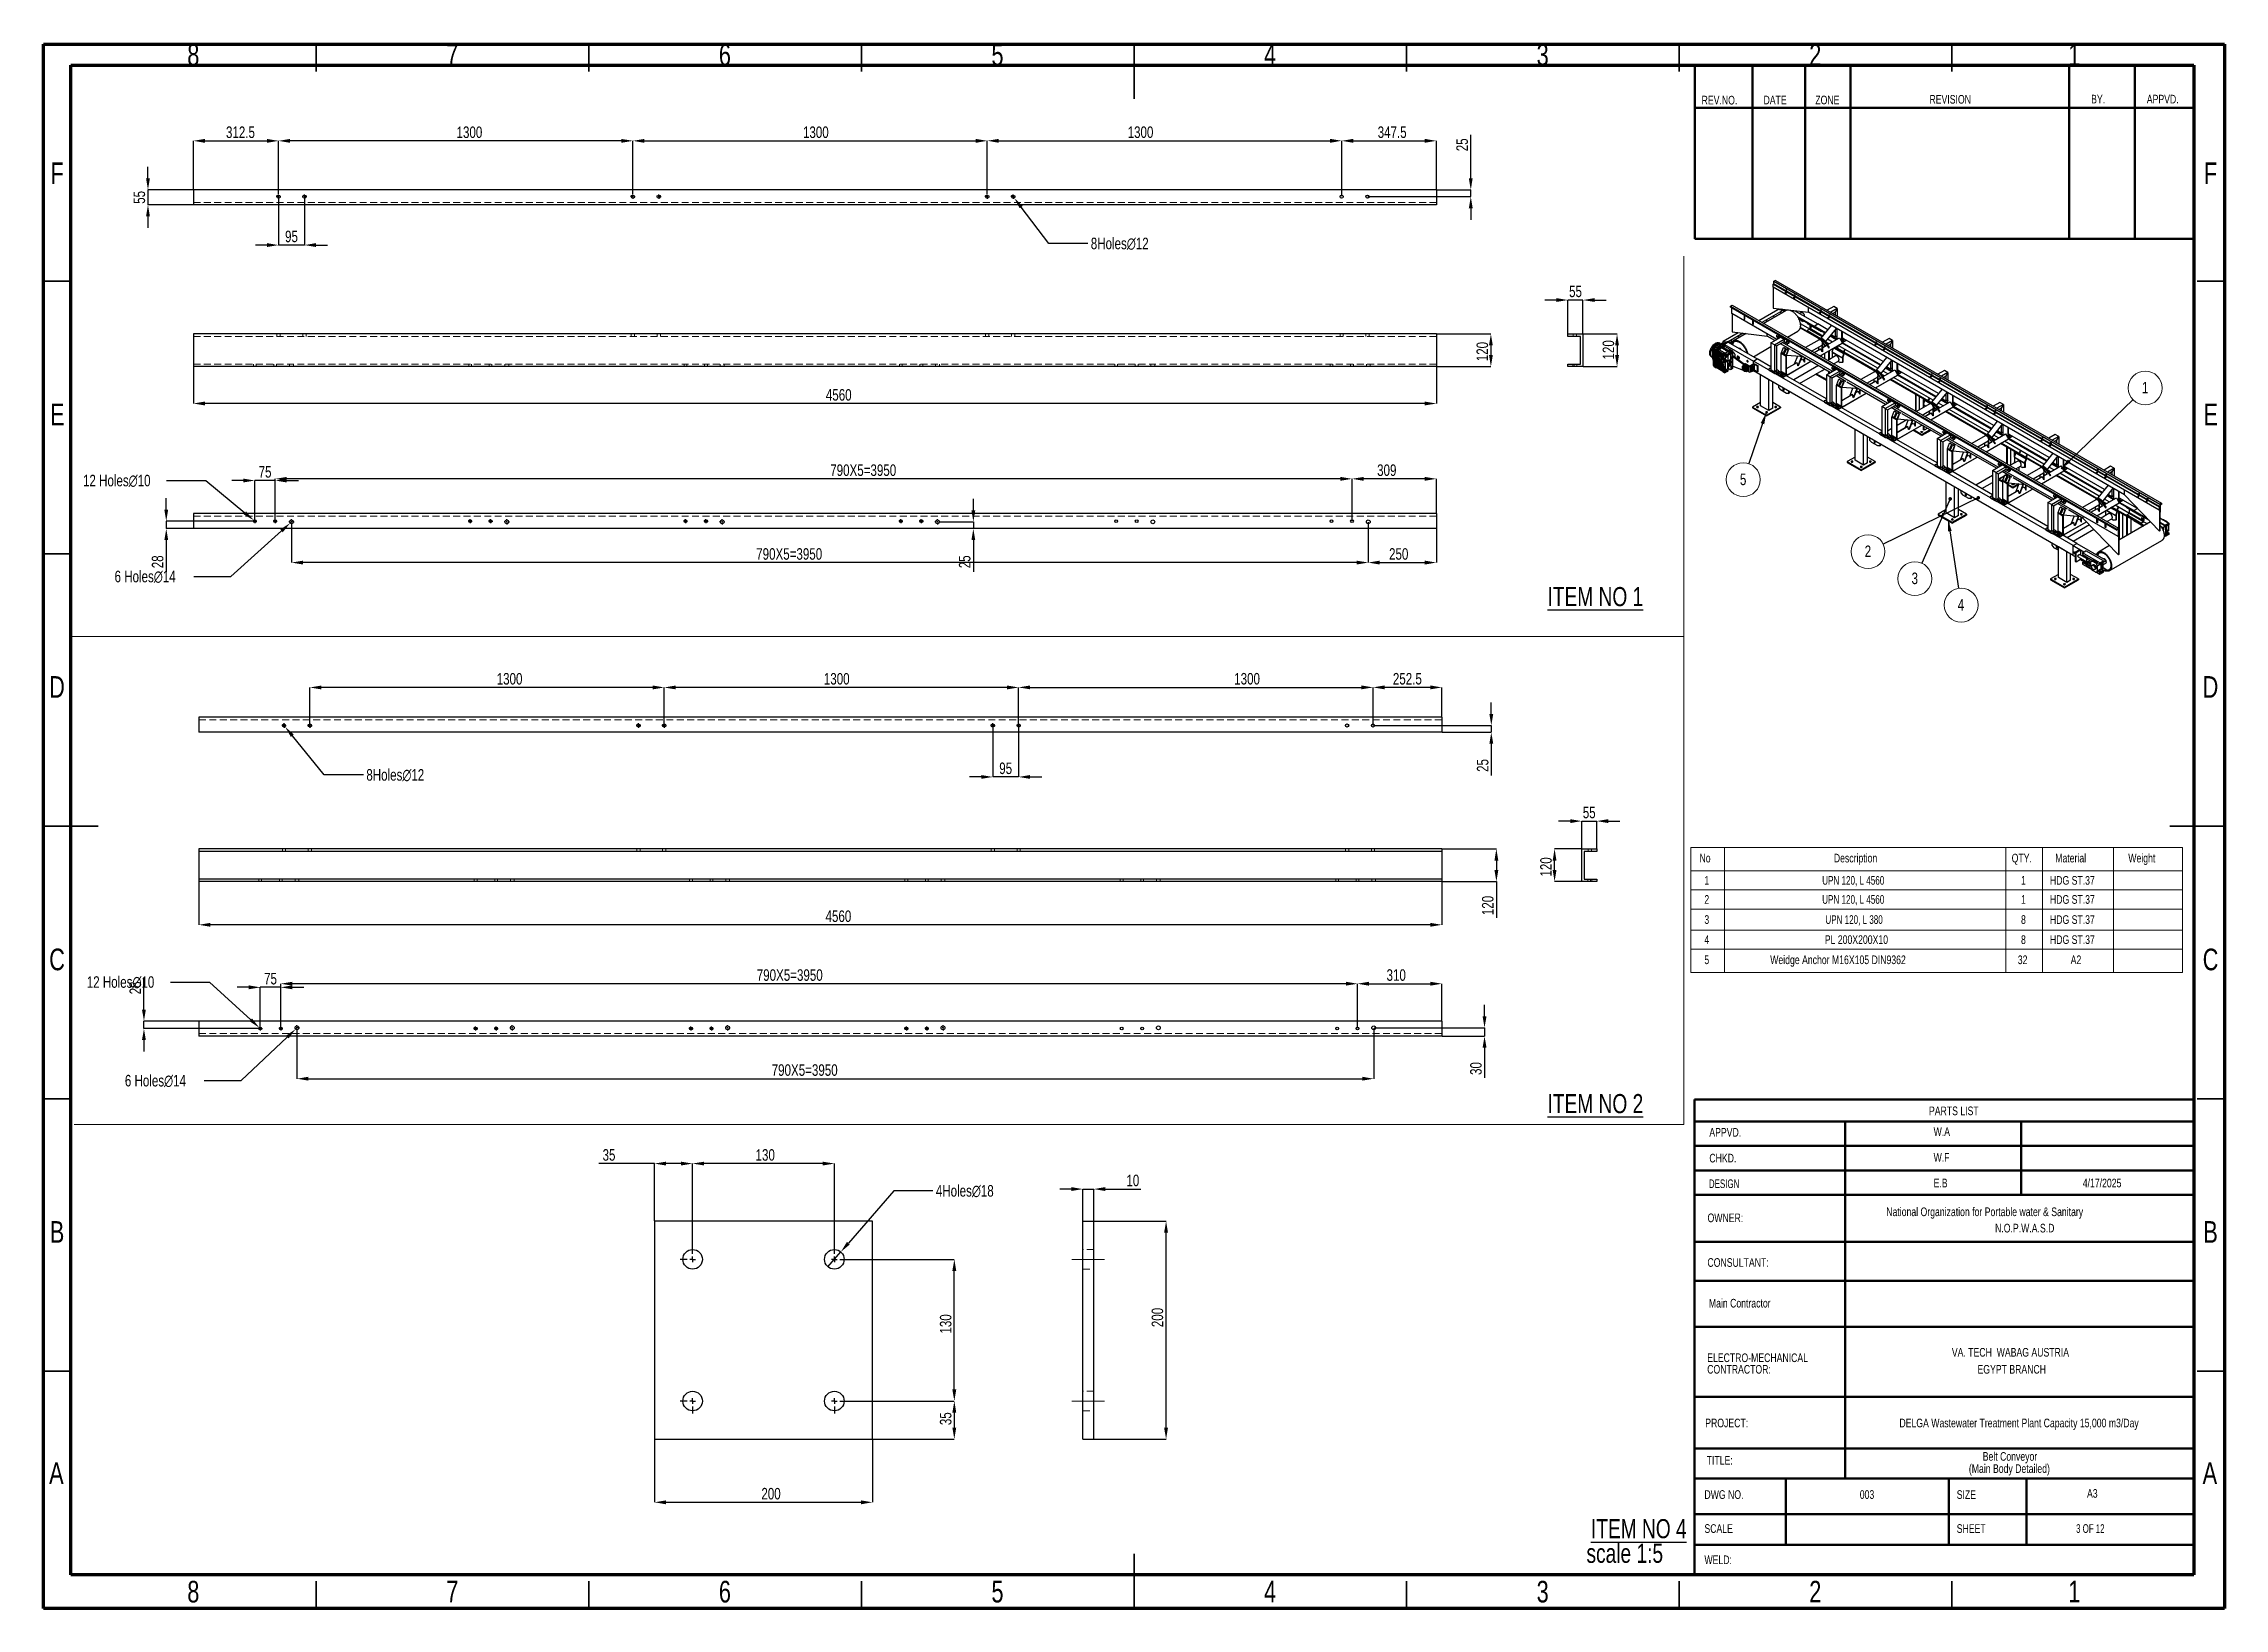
# Model space of a CAD drawing. Header units: millimetres. Extents: x 41 to 1868, y -696 to 319.
# Drawn here: x 970.7 to 1370.7, y 27.4 to 314.5 of the extents above; entities that cross this region are included whole.
import ezdxf

# ---------------------------------------------------------------- set-up
doc = ezdxf.new("R2010")
doc.units = ezdxf.units.MM
doc.header["$PDSIZE"] = -1
doc.linetypes.add('CENTERX2', pattern=[20.32, 12.7, -2.54, 2.54, -2.54])
doc.linetypes.add('HIDDEN', pattern=[1.905, 1.27, -0.635])
doc.layers.add('BOLD', color=7, linetype='Continuous', lineweight=25)
doc.layers.add('FORMAT', color=7, linetype='Continuous')
doc.styles.add('SLDTEXTSTYLE0', font='TXT', dxfattribs={"width": 0.75})
doc.styles.add('SLDTEXTSTYLE11', font='TXT', dxfattribs={"width": 0.696429})
doc.styles.add('SLDTEXTSTYLE5', font='TXT', dxfattribs={"width": 0.7})
doc.styles.add('SLDTEXTSTYLE8', font='TXT', dxfattribs={"width": 0.687299})
doc.styles.add('SLDTEXTSTYLE9', font='TXT', dxfattribs={"width": 0.678571})
doc.dimstyles.new('SLDDIMSTYLE0', dxfattribs={"dimtxt": 2.5, "dimasz": 2.116667, "dimexe": 0, "dimexo": 0.625, "dimgap": 0, "dimtad": 1, "dimdec": 0, "dimrnd": 1e-09, "dimtxsty": 'Standard', "dimsah": 1, "dimcen": 2.5, "dimazin": 3, "dimtfac": 2.116667, "dimtdec": 0, "dimtmove": 0, "dimatfit": 3, "dimfrac": 2})
doc.dimstyles.new('SLDDIMSTYLE1', dxfattribs={"dimtxt": 2.5, "dimasz": 0.651282, "dimexe": 0, "dimexo": 0.625, "dimgap": 0, "dimtad": 1, "dimdec": 0, "dimrnd": 1e-09, "dimtxsty": 'Standard', "dimblk1": 'DOT', "dimblk2": 'DOT', "dimsah": 1, "dimcen": 2.5, "dimazin": 3, "dimtfac": 0.651282, "dimtdec": 0, "dimtmove": 0, "dimatfit": 3, "dimldrblk": 'DOT', "dimfrac": 2})
doc.dimstyles.new('SLDDIMSTYLE10', dxfattribs={"dimtxt": 2.116667, "dimasz": 2.116667, "dimexe": 0, "dimexo": 0.625, "dimgap": 0.529167, "dimtad": 1, "dimdec": 0, "dimlfac": 5, "dimrnd": 1e-09, "dimzin": 12, "dimtxsty": 'SLDTEXTSTYLE0', "dimsah": 1, "dimcen": 2.5, "dimazin": 3, "dimtfac": 1, "dimtdec": 0, "dimtmove": 0, "dimatfit": 3, "dimfrac": 2, "dimtzin": 12})
doc.dimstyles.new('SLDDIMSTYLE11', dxfattribs={"dimtxt": 2.116667, "dimasz": 2.116667, "dimexe": 0, "dimexo": 0.625, "dimgap": 0.529167, "dimtad": 1, "dimdec": 0, "dimlfac": 5, "dimrnd": 1e-09, "dimzin": 12, "dimtxsty": 'SLDTEXTSTYLE0', "dimsah": 1, "dimcen": 2.5, "dimazin": 3, "dimtfac": 1, "dimtdec": 0, "dimtmove": 0, "dimatfit": 0, "dimfrac": 2, "dimtzin": 12})
doc.dimstyles.new('SLDDIMSTYLE12', dxfattribs={"dimtxt": 2.116667, "dimasz": 2.116667, "dimexe": 0, "dimexo": 0.625, "dimgap": 0.529167, "dimtad": 1, "dimdec": 0, "dimlfac": 5, "dimrnd": 1e-09, "dimzin": 12, "dimtxsty": 'SLDTEXTSTYLE0', "dimblk1": 'NONE', "dimsah": 1, "dimcen": 0, "dimazin": 3, "dimtfac": 1, "dimtdec": 0, "dimtmove": 0, "dimatfit": 3, "dimldrblk": 'NONE', "dimfrac": 2, "dimtzin": 12})
doc.dimstyles.new('SLDDIMSTYLE5', dxfattribs={"dimtxt": 2.116667, "dimasz": 2.116667, "dimexe": 0, "dimexo": 0.625, "dimgap": 0.529167, "dimtad": 1, "dimdec": 0, "dimlfac": 20, "dimrnd": 1e-09, "dimzin": 12, "dimtxsty": 'SLDTEXTSTYLE0', "dimsah": 1, "dimcen": 2.5, "dimazin": 3, "dimtfac": 1, "dimtdec": 0, "dimtmove": 0, "dimatfit": 0, "dimfrac": 2, "dimtzin": 12})
doc.dimstyles.new('SLDDIMSTYLE6', dxfattribs={"dimtxt": 2.116667, "dimasz": 2.116667, "dimexe": 0, "dimexo": 0.625, "dimgap": 0.529167, "dimtad": 1, "dimdec": 1, "dimlfac": 20, "dimrnd": 1e-09, "dimzin": 12, "dimtxsty": 'SLDTEXTSTYLE0', "dimsah": 1, "dimcen": 2.5, "dimazin": 3, "dimtfac": 1, "dimtdec": 1, "dimtmove": 0, "dimatfit": 3, "dimfrac": 2, "dimtzin": 12})
doc.dimstyles.new('SLDDIMSTYLE7', dxfattribs={"dimtxt": 2.116667, "dimasz": 2.116667, "dimexe": 0, "dimexo": 0.625, "dimgap": 0.529167, "dimtad": 1, "dimdec": 0, "dimlfac": 20, "dimrnd": 1e-09, "dimzin": 12, "dimtxsty": 'SLDTEXTSTYLE0', "dimsah": 1, "dimcen": 2.5, "dimazin": 3, "dimtfac": 1, "dimtdec": 0, "dimtmove": 0, "dimatfit": 3, "dimfrac": 2, "dimtzin": 12})
doc.dimstyles.new('SLDDIMSTYLE8', dxfattribs={"dimtxt": 2.116667, "dimasz": 2.116667, "dimexe": 0, "dimexo": 0.625, "dimgap": 0.529167, "dimtad": 1, "dimdec": 0, "dimlfac": 20, "dimrnd": 1e-09, "dimzin": 12, "dimtxsty": 'SLDTEXTSTYLE0', "dimblk1": 'NONE', "dimsah": 1, "dimcen": 0, "dimazin": 3, "dimtfac": 1, "dimtdec": 0, "dimtmove": 0, "dimatfit": 3, "dimldrblk": 'NONE', "dimfrac": 2, "dimtzin": 12})
doc.dimstyles.new('SLDDIMSTYLE9', dxfattribs={"dimtxt": 2.116667, "dimasz": 2.116667, "dimexe": 0, "dimexo": 0.625, "dimgap": 0.529167, "dimtad": 1, "dimdec": 1, "dimlfac": 20, "dimrnd": 1e-09, "dimzin": 12, "dimtxsty": 'SLDTEXTSTYLE0', "dimsah": 1, "dimcen": 2.5, "dimazin": 3, "dimtfac": 1, "dimtdec": 1, "dimtmove": 0, "dimatfit": 0, "dimfrac": 2, "dimtzin": 12})

msp = doc.modelspace()

# ---------------------------------------------------------------- texts
at = {"color": 7, "linetype": 'Continuous', "lineweight": 0}
for s, insert, char_height, attachment_point, style in [('8', (998.136, 314.483), 3.9688, 2, 'SLDTEXTSTYLE0'), ('7', (1045.636, 314.483), 3.9688, 2, 'SLDTEXTSTYLE0'), ('6', (1095.636, 314.483), 3.9688, 2, 'SLDTEXTSTYLE0'), ('5', (1145.636, 314.483), 3.9688, 2, 'SLDTEXTSTYLE0'), ('4', (1195.636, 314.483), 3.9688, 2, 'SLDTEXTSTYLE0'), ('3', (1245.636, 314.483), 3.9688, 2, 'SLDTEXTSTYLE0'), ('2', (1295.636, 314.483), 3.9688, 2, 'SLDTEXTSTYLE0'), ('1', (1343.136, 314.483), 3.9688, 2, 'SLDTEXTSTYLE0'), ('REV.NO.', (1274.7921, 304.959), 1.5875, 1, 'SLDTEXTSTYLE0'), ('DATE', (1286.145, 304.9883), 1.5875, 1, 'SLDTEXTSTYLE0'), ('ZONE', (1295.6433, 304.9883), 1.5875, 1, 'SLDTEXTSTYLE0'), ('REVISION', (1316.5839, 305.1154), 1.5875, 1, 'SLDTEXTSTYLE0'), ('BY.', (1346.237, 305.1447), 1.5875, 1, 'SLDTEXTSTYLE0'), ('APPVD.', (1356.448, 305.1447), 1.5875, 1, 'SLDTEXTSTYLE0'), ('F', (973.1337, 292.733), 3.9688, 2, 'SLDTEXTSTYLE0'), ('F', (1368.1337, 292.733), 3.9688, 2, 'SLDTEXTSTYLE0'), ('E', (973.1838, 248.483), 3.9688, 2, 'SLDTEXTSTYLE0'), ('E', (1368.1838, 248.483), 3.9688, 2, 'SLDTEXTSTYLE0'), ('D', (973.1286, 198.483), 3.9688, 2, 'SLDTEXTSTYLE0'), ('D', (1368.1286, 198.483), 3.9688, 2, 'SLDTEXTSTYLE0'), ('C', (973.1346, 148.483), 3.9688, 2, 'SLDTEXTSTYLE0'), ('C', (1368.1346, 148.483), 3.9688, 2, 'SLDTEXTSTYLE0'), ('PARTS LIST', (1316.4926, 119.5081), 1.5875, 1, 'SLDTEXTSTYLE0'), ('APPVD.', (1276.2079, 115.5726), 1.5875, 1, 'SLDTEXTSTYLE0'), ('W.A', (1317.3413, 115.7044), 1.5875, 1, 'SLDTEXTSTYLE0'), ('CHKD.', (1276.2079, 110.8389), 1.5875, 1, 'SLDTEXTSTYLE0'), ('W.F', (1317.3413, 110.9707), 1.5875, 1, 'SLDTEXTSTYLE0'), ('DESIGN', (1276.1215, 106.1371), 1.5875, 1, 'SLDTEXTSTYLE8'), ('E.B', (1317.3413, 106.2689), 1.5875, 1, 'SLDTEXTSTYLE0'), ('B', (973.1466, 98.483), 3.9688, 2, 'SLDTEXTSTYLE0'), ('OWNER:', (1275.8762, 99.879), 1.5875, 1, 'SLDTEXTSTYLE0'), ('B', (1368.1466, 98.483), 3.9688, 2, 'SLDTEXTSTYLE0'), ('CONSULTANT:', (1275.8575, 91.6841), 1.5875, 1, 'SLDTEXTSTYLE0'), ('Main Contractor', (1276.1215, 84.2178), 1.5875, 1, 'SLDTEXTSTYLE0'), ('PROJECT:', (1275.455, 62.2366), 1.5875, 1, 'SLDTEXTSTYLE0'), ('A', (973.0156, 54.233), 3.9688, 2, 'SLDTEXTSTYLE0'), ('TITLE:', (1275.7249, 55.3731), 1.5875, 1, 'SLDTEXTSTYLE0'), ('(Main Body Detailed)', (1331.2441, 53.8697), 1.5875, 2, 'SLDTEXTSTYLE0'), ('A', (1368.0156, 54.233), 3.9688, 2, 'SLDTEXTSTYLE0'), ('DWG NO.', (1275.3074, 49.1064), 1.5875, 1, 'SLDTEXTSTYLE0'), ('003', (1303.7991, 49.1064), 1.5875, 1, 'SLDTEXTSTYLE0'), ('SIZE', (1321.5832, 49.1064), 1.5875, 1, 'SLDTEXTSTYLE0'), ('A3', (1345.4782, 49.3108), 1.5875, 1, 'SLDTEXTSTYLE0'), ('SCALE', (1275.3074, 42.8701), 1.5875, 1, 'SLDTEXTSTYLE0'), ('SHEET', (1321.5832, 42.8701), 1.5875, 1, 'SLDTEXTSTYLE0'), ('3 OF 12', (1343.4845, 42.8701), 1.5875, 1, 'SLDTEXTSTYLE9'), ('WELD:', (1275.3074, 37.1303), 1.5875, 1, 'SLDTEXTSTYLE0'), ('8', (998.136, 32.483), 3.9688, 2, 'SLDTEXTSTYLE0'), ('7', (1045.636, 32.483), 3.9688, 2, 'SLDTEXTSTYLE0'), ('6', (1095.636, 32.483), 3.9688, 2, 'SLDTEXTSTYLE0'), ('5', (1145.636, 32.483), 3.9688, 2, 'SLDTEXTSTYLE0'), ('4', (1195.636, 32.483), 3.9688, 2, 'SLDTEXTSTYLE0'), ('3', (1245.636, 32.483), 3.9688, 2, 'SLDTEXTSTYLE0'), ('2', (1295.636, 32.483), 3.9688, 2, 'SLDTEXTSTYLE0'), ('1', (1343.136, 32.483), 3.9688, 2, 'SLDTEXTSTYLE0')]:
    msp.add_mtext(s, dxfattribs=dict(at, insert=insert, char_height=char_height, attachment_point=attachment_point, style=style))
at = {"layer": 'BOLD', "char_height": 1.5875, "style": 'SLDTEXTSTYLE0'}
for s, insert, attachment_point in [('National Organization for Portable water & Sanitary', (1308.6594, 100.9876), 1), ('Belt Conveyor', (1331.3498, 56.1036), 2)]:
    msp.add_mtext(s, dxfattribs=dict(at, insert=insert, attachment_point=attachment_point))
at = {"layer": 'FORMAT', "style": 'SLDTEXTSTYLE0'}
for s, insert, char_height, attachment_point in [('\\LITEM NO 1', (1246.5276, 214.8259), 3.5, 1), ('\\LITEM NO 2', (1246.5276, 121.796), 3.5, 1), ('4/17/2025', (1344.7021, 106.2689), 1.5875, 1), ('N.O.P.W.A.S.D', (1328.6164, 97.9907), 1.5875, 1), ('DELGA Wastewater Treatment Plant Capacity 15,000 m3/Day', (1333.0194, 62.2366), 1.5875, 2)]:
    msp.add_mtext(s, dxfattribs=dict(at, insert=insert, char_height=char_height, attachment_point=attachment_point))

# ---------------------------------------------------------------- blocks, each defined once
blk = doc.blocks.new('SW_NOTE_0_14')
at = {"layer": 'FORMAT', "color": 0, "char_height": 3.5, "attachment_point": 2, "style": 'SLDTEXTSTYLE0'}
for s, insert in [('\\LITEM NO 4', (13.62, 4.51)), ('scale 1:5', (11.05, -0.01))]:
    blk.add_mtext(s, dxfattribs=dict(at, insert=insert))
blk = doc.blocks.new('SW_NOTE_0_15')
at = {"color": 0, "linetype": 'Continuous', "lineweight": 0, "char_height": 1.5875, "attachment_point": 1, "style": 'SLDTEXTSTYLE0'}
for s, insert in [('ELECTRO-MECHANICAL', (0, 2.05)), ('CONTRACTOR:', (0, -0.07))]:
    blk.add_mtext(s, dxfattribs=dict(at, insert=insert))
blk = doc.blocks.new('SW_NOTE_0_16')
at = {"layer": 'BOLD', "color": 0, "char_height": 1.5875, "attachment_point": 2, "style": 'SLDTEXTSTYLE0'}
for s, insert in [('VA. TECH  WABAG AUSTRIA', (13.44, 2.05)), ('EGYPT BRANCH', (13.68, -1.07))]:
    blk.add_mtext(s, dxfattribs=dict(at, insert=insert))
blk = doc.blocks.new('SW_TABLEANNOTATION_0')
at = {"color": 0, "linetype": 'Continuous', "lineweight": 18}
for p, q in [((0, 0), (0, -4.29)), ((0, 0), (6.19, 0)), ((6.19, 0), (6.19, -4.29)), ((6.19, 0), (57.78, 0)), ((57.78, 0), (57.78, -4.29)), ((57.78, 0), (64.56, 0)), ((64.56, 0), (64.56, -4.29)), ((64.56, 0), (77.58, 0)), ((77.58, 0), (77.58, -4.29)), ((77.58, 0), (90.22, 0)), ((90.22, 0), (90.22, -4.29)), ((0, -4.29), (0, -7.8)), ((0, -4.29), (6.19, -4.29)), ((0, -7.8), (0, -11.3)), ((0, -7.8), (6.19, -7.8)), ((6.19, -4.29), (6.19, -7.8)), ((6.19, -4.29), (57.78, -4.29)), ((6.19, -7.8), (6.19, -11.3)), ((6.19, -7.8), (57.78, -7.8)), ((57.78, -4.29), (57.78, -7.8)), ((57.78, -4.29), (64.56, -4.29)), ((57.78, -7.8), (57.78, -11.3)), ((57.78, -7.8), (64.56, -7.8)), ((64.56, -4.29), (64.56, -7.8)), ((64.56, -4.29), (77.58, -4.29)), ((64.56, -7.8), (64.56, -11.3)), ((64.56, -7.8), (77.58, -7.8)), ((77.58, -4.29), (77.58, -7.8)), ((77.58, -4.29), (90.22, -4.29)), ((77.58, -7.8), (77.58, -11.3)), ((77.58, -7.8), (90.22, -7.8)), ((90.22, -4.29), (90.22, -7.8)), ((90.22, -7.8), (90.22, -11.3)), ((0, -11.3), (0, -15.17)), ((0, -11.3), (6.19, -11.3)), ((6.19, -11.3), (6.19, -15.17)), ((6.19, -11.3), (57.78, -11.3)), ((57.78, -11.3), (57.78, -15.17)), ((57.78, -11.3), (64.56, -11.3)), ((64.56, -11.3), (64.56, -15.17)), ((64.56, -11.3), (77.58, -11.3)), ((77.58, -11.3), (77.58, -15.17)), ((77.58, -11.3), (90.22, -11.3)), ((90.22, -11.3), (90.22, -15.17)), ((0, -15.17), (0, -18.66)), ((0, -15.17), (6.19, -15.17)), ((6.19, -15.17), (6.19, -18.66)), ((6.19, -15.17), (57.78, -15.17)), ((57.78, -15.17), (57.78, -18.66)), ((57.78, -15.17), (64.56, -15.17)), ((64.56, -15.17), (64.56, -18.66)), ((64.56, -15.17), (77.58, -15.17)), ((77.58, -15.17), (77.58, -18.66)), ((77.58, -15.17), (90.22, -15.17)), ((90.22, -15.17), (90.22, -18.66)), ((0, -18.66), (0, -22.95)), ((0, -18.66), (6.19, -18.66)), ((6.19, -18.66), (6.19, -22.95)), ((6.19, -18.66), (57.78, -18.66)), ((57.78, -18.66), (57.78, -22.95)), ((57.78, -18.66), (64.56, -18.66)), ((64.56, -18.66), (64.56, -22.95)), ((64.56, -18.66), (77.58, -18.66)), ((77.58, -18.66), (77.58, -22.95)), ((77.58, -18.66), (90.22, -18.66)), ((90.22, -18.66), (90.22, -22.95)), ((0, -22.95), (6.19, -22.95)), ((6.19, -22.95), (57.78, -22.95)), ((57.78, -22.95), (64.56, -22.95)), ((64.56, -22.95), (77.58, -22.95)), ((77.58, -22.95), (90.22, -22.95))]:
    blk.add_line(p, q, dxfattribs=at)
at = {"color": 0, "linetype": 'Continuous', "lineweight": 0, "attachment_point": 1}
for s, insert, char_height, style in [('No', (1.62, -1.16), 1.587, 'SLDTEXTSTYLE0'), ('Description', (26.26, -1.16), 1.5875, 'SLDTEXTSTYLE0'), ('QTY.', (58.88, -1.16), 1.587, 'SLDTEXTSTYLE0'), ('Material', (66.87, -1.16), 1.587, 'SLDTEXTSTYLE0'), ('Weight', (80.27, -1.16), 1.587, 'SLDTEXTSTYLE0'), ('1', (2.51, -5.25), 1.59, 'SLDTEXTSTYLE0'), ('UPN 120, L 4560', (24.12, -5.25), 1.5875, 'SLDTEXTSTYLE5'), ('1', (60.59, -5.25), 1.59, 'SLDTEXTSTYLE0'), ('HDG ST.37', (65.9, -5.25), 1.587, 'SLDTEXTSTYLE0'), ('2', (2.51, -8.75), 1.59, 'SLDTEXTSTYLE0'), ('UPN 120, L 4560', (24.12, -8.75), 1.5875, 'SLDTEXTSTYLE5'), ('1', (60.59, -8.75), 1.59, 'SLDTEXTSTYLE0'), ('HDG ST.37', (65.9, -8.75), 1.587, 'SLDTEXTSTYLE0'), ('3', (2.51, -12.44), 1.59, 'SLDTEXTSTYLE0'), ('UPN 120, L 380', (24.71, -12.44), 1.5875, 'SLDTEXTSTYLE11'), ('8', (60.59, -12.44), 1.59, 'SLDTEXTSTYLE0'), ('HDG ST.37', (65.9, -12.44), 1.587, 'SLDTEXTSTYLE0'), ('4', (2.51, -16.12), 1.59, 'SLDTEXTSTYLE0'), ('5', (2.51, -19.82), 1.59, 'SLDTEXTSTYLE0'), ('Weidge Anchor M16X105 DIN9362', (14.59, -19.82), 1.5875, 'SLDTEXTSTYLE0'), ('PL 200X200X10', (24.6, -16.12), 1.5875, 'SLDTEXTSTYLE0'), ('32', (60, -19.82), 1.587, 'SLDTEXTSTYLE0'), ('8', (60.59, -16.12), 1.59, 'SLDTEXTSTYLE0'), ('HDG ST.37', (65.9, -16.12), 1.587, 'SLDTEXTSTYLE0'), ('A2', (69.7, -19.82), 1.587, 'SLDTEXTSTYLE0')]:
    blk.add_mtext(s, dxfattribs=dict(at, insert=insert, char_height=char_height, style=style))
blk = doc.blocks.new('*D766')
at = {"layer": 'Defpoints', "color": 0}
for p in [(1013.77, 286.03), (1018.52, 286.03), (1013.77, 277.57)]:
    blk.add_point(p, dxfattribs=at)
at = {"layer": 'FORMAT', "color": 0, "lineweight": -2}
for p, q in [((1013.77, 285.97), (1013.77, 277.57)), ((1018.52, 285.97), (1018.52, 277.57)), ((1011.65, 277.57), (1009.53, 277.57)), ((1018.52, 277.57), (1013.77, 277.57)), ((1020.63, 277.57), (1022.75, 277.57))]:
    blk.add_line(p, q, dxfattribs=at)
at = {"layer": 'FORMAT', "color": 0}
for points in [[(1011.65, 277.93), (1011.65, 277.22), (1013.77, 277.57)], [(1020.63, 277.93), (1020.63, 277.22), (1018.52, 277.57)]]:
    blk.add_solid(points, dxfattribs=at)
at = {"layer": 'FORMAT', "color": 0, "insert": (1016.14, 280.22), "char_height": 2.117, "attachment_point": 2, "style": 'SLDTEXTSTYLE0'}
blk.add_mtext('\\A1;95', dxfattribs=at)
blk = doc.blocks.new('*D767')
at = {"layer": 'Defpoints', "color": 0}
for p in [(1013.77, 296.7), (998.14, 287.71), (1013.77, 286.88)]:
    blk.add_point(p, dxfattribs=at)
at = {"layer": 'FORMAT', "color": 0, "lineweight": -2}
for p, q in [((998.14, 287.77), (998.14, 296.7)), ((1000.26, 296.7), (1011.65, 296.7)), ((1013.77, 286.95), (1013.77, 296.7))]:
    blk.add_line(p, q, dxfattribs=at)
at = {"layer": 'FORMAT', "color": 0}
for points in [[(1000.26, 297.05), (1000.26, 296.34), (998.14, 296.7)], [(1011.65, 297.05), (1011.65, 296.34), (1013.77, 296.7)]]:
    blk.add_solid(points, dxfattribs=at)
at = {"layer": 'FORMAT', "color": 0, "insert": (1006.78, 299.34), "char_height": 2.117, "attachment_point": 2, "style": 'SLDTEXTSTYLE0'}
blk.add_mtext('\\A1;312.5', dxfattribs=at)
blk = doc.blocks.new('*D768')
at = {"layer": 'Defpoints', "color": 0}
for p in [(1013.77, 296.7), (1013.77, 286.88), (1078.77, 286.88)]:
    blk.add_point(p, dxfattribs=at)
at = {"layer": 'FORMAT', "color": 0, "lineweight": -2}
for p, q in [((1013.77, 286.95), (1013.77, 296.7)), ((1076.65, 296.7), (1015.88, 296.7)), ((1078.77, 286.95), (1078.77, 296.7))]:
    blk.add_line(p, q, dxfattribs=at)
at = {"layer": 'FORMAT', "color": 0}
for points in [[(1015.88, 297.05), (1015.88, 296.34), (1013.77, 296.7)], [(1076.65, 297.05), (1076.65, 296.34), (1078.77, 296.7)]]:
    blk.add_solid(points, dxfattribs=at)
at = {"layer": 'FORMAT', "color": 0, "insert": (1048.78, 299.34), "char_height": 2.117, "attachment_point": 2, "style": 'SLDTEXTSTYLE0'}
blk.add_mtext('\\A1;1300', dxfattribs=at)
blk = doc.blocks.new('*D769')
at = {"layer": 'Defpoints', "color": 0}
for p in [(1143.77, 296.7), (1078.77, 286.88), (1143.77, 286.88)]:
    blk.add_point(p, dxfattribs=at)
at = {"layer": 'FORMAT', "color": 0, "lineweight": -2}
for p, q in [((1078.77, 286.95), (1078.77, 296.7)), ((1080.88, 296.7), (1141.65, 296.7)), ((1143.77, 286.95), (1143.77, 296.7))]:
    blk.add_line(p, q, dxfattribs=at)
at = {"layer": 'FORMAT', "color": 0}
for points in [[(1080.88, 297.05), (1080.88, 296.34), (1078.77, 296.7)], [(1141.65, 297.05), (1141.65, 296.34), (1143.77, 296.7)]]:
    blk.add_solid(points, dxfattribs=at)
at = {"layer": 'FORMAT', "color": 0, "insert": (1112.32, 299.34), "char_height": 2.117, "attachment_point": 2, "style": 'SLDTEXTSTYLE0'}
blk.add_mtext('\\A1;1300', dxfattribs=at)
blk = doc.blocks.new('*D770')
at = {"layer": 'Defpoints', "color": 0}
for p in [(1148.33, 286.7), (1148.7, 286.22)]:
    blk.add_point(p, dxfattribs=at)
at = {"layer": 'FORMAT', "color": 0, "lineweight": -2}
for p, q in [((1148.33, 286.7), (1148.7, 286.22)), ((1155.04, 277.87), (1149.98, 284.53)), ((1162.22, 277.87), (1155.04, 277.87))]:
    blk.add_line(p, q, dxfattribs=at)
at = {"layer": 'FORMAT', "color": 0}
blk.add_solid([(1150.26, 284.75), (1149.7, 284.32), (1148.7, 286.22)], dxfattribs=at)
at = {"layer": 'FORMAT', "color": 0, "insert": (1162.75, 278.93), "char_height": 2.1167, "attachment_point": 1, "style": 'SLDTEXTSTYLE0'}
blk.add_mtext('\\A1;8Holes∅12', dxfattribs=at)
blk = doc.blocks.new('_None')
blk = doc.blocks.new('*D771')
at = {"layer": 'Defpoints', "color": 0}
for p in [(989.82, 284.96), (998.14, 287.71), (998.14, 284.96)]:
    blk.add_point(p, dxfattribs=at)
at = {"layer": 'FORMAT', "color": 0, "lineweight": -2}
for p, q in [((989.82, 289.83), (989.82, 291.94)), ((998.08, 287.71), (989.82, 287.71)), ((989.82, 287.71), (989.82, 284.96)), ((998.08, 284.96), (989.82, 284.96)), ((989.82, 282.84), (989.82, 280.73))]:
    blk.add_line(p, q, dxfattribs=at)
at = {"layer": 'FORMAT', "color": 0}
for points in [[(989.46, 289.83), (990.17, 289.83), (989.82, 287.71)], [(989.46, 282.84), (990.17, 282.84), (989.82, 284.96)]]:
    blk.add_solid(points, dxfattribs=at)
at = {"layer": 'FORMAT', "color": 0, "insert": (987.17, 286.33), "char_height": 2.117, "attachment_point": 2, "rotation": 90, "style": 'SLDTEXTSTYLE0'}
blk.add_mtext('\\A1;55', dxfattribs=at)
blk = doc.blocks.new('*D772')
at = {"layer": 'Defpoints', "color": 0}
for p in [(1213.52, 286.46), (1226.14, 287.71), (1232.45, 287.71)]:
    blk.add_point(p, dxfattribs=at)
at = {"layer": 'FORMAT', "color": 0, "lineweight": -2}
for p, q in [((1232.45, 289.83), (1232.45, 297.82)), ((1213.58, 286.46), (1232.45, 286.46)), ((1226.2, 287.71), (1232.45, 287.71)), ((1232.45, 286.46), (1232.45, 287.71)), ((1232.45, 284.34), (1232.45, 282.23))]:
    blk.add_line(p, q, dxfattribs=at)
at = {"layer": 'FORMAT', "color": 0}
for points in [[(1232.09, 289.83), (1232.8, 289.83), (1232.45, 287.71)], [(1232.09, 284.34), (1232.8, 284.34), (1232.45, 286.46)]]:
    blk.add_solid(points, dxfattribs=at)
at = {"layer": 'FORMAT', "color": 0, "insert": (1229.8, 295.97), "char_height": 2.117, "attachment_point": 2, "rotation": 90, "style": 'SLDTEXTSTYLE0'}
blk.add_mtext('\\A1;25', dxfattribs=at)
blk = doc.blocks.new('*D773')
at = {"layer": 'Defpoints', "color": 0}
for p in [(1208.77, 296.71), (1143.77, 286.88), (1208.77, 286.46)]:
    blk.add_point(p, dxfattribs=at)
at = {"layer": 'FORMAT', "color": 0, "lineweight": -2}
for p, q in [((1143.77, 286.95), (1143.77, 296.71)), ((1145.88, 296.71), (1206.65, 296.71)), ((1208.77, 286.52), (1208.77, 296.71))]:
    blk.add_line(p, q, dxfattribs=at)
at = {"layer": 'FORMAT', "color": 0}
for points in [[(1145.88, 297.06), (1145.88, 296.35), (1143.77, 296.71)], [(1206.65, 297.06), (1206.65, 296.35), (1208.77, 296.71)]]:
    blk.add_solid(points, dxfattribs=at)
at = {"layer": 'FORMAT', "color": 0, "insert": (1171.87, 299.35), "char_height": 2.117, "attachment_point": 2, "style": 'SLDTEXTSTYLE0'}
blk.add_mtext('\\A1;1300', dxfattribs=at)
blk = doc.blocks.new('*D774')
at = {"layer": 'Defpoints', "color": 0}
for p in [(1226.14, 296.7), (1208.77, 286.46), (1226.14, 287.71)]:
    blk.add_point(p, dxfattribs=at)
at = {"layer": 'FORMAT', "color": 0, "lineweight": -2}
for p, q in [((1208.77, 286.52), (1208.77, 296.7)), ((1210.88, 296.7), (1224.02, 296.7)), ((1226.14, 287.77), (1226.14, 296.7))]:
    blk.add_line(p, q, dxfattribs=at)
at = {"layer": 'FORMAT', "color": 0}
for points in [[(1210.88, 297.06), (1210.88, 296.35), (1208.77, 296.7)], [(1224.02, 297.06), (1224.02, 296.35), (1226.14, 296.7)]]:
    blk.add_solid(points, dxfattribs=at)
at = {"layer": 'FORMAT', "color": 0, "insert": (1218.03, 299.35), "char_height": 2.117, "attachment_point": 2, "style": 'SLDTEXTSTYLE0'}
blk.add_mtext('\\A1;347.5', dxfattribs=at)
blk = doc.blocks.new('SW_CENTERMARKSYMBOL_1')
at = {"layer": 'FORMAT', "color": 0}
for p, q in [((-0.25, 0), (-0.425, 0)), ((0, 0), (-0.125, 0)), ((0, 0.25), (0, 0.425)), ((0, 0), (0, 0.125)), ((0, 0), (0, -0.125)), ((0, 0), (0.125, 0)), ((0.25, 0), (0.425, 0)), ((0, -0.25), (0, -0.425))]:
    blk.add_line(p, q, dxfattribs=at)
blk = doc.blocks.new('SW_CENTERMARKSYMBOL_2')
at = {"layer": 'FORMAT', "color": 0}
for p, q in [((-0.25, 0), (-0.425, 0)), ((0, 0), (-0.125, 0)), ((0, 0.25), (0, 0.425)), ((0, 0), (0, 0.125)), ((0, 0), (0, -0.125)), ((0, 0), (0.125, 0)), ((0.25, 0), (0.425, 0)), ((0, -0.25), (0, -0.425))]:
    blk.add_line(p, q, dxfattribs=at)
blk = doc.blocks.new('SW_CENTERMARKSYMBOL_3')
at = {"layer": 'FORMAT', "color": 0}
for p, q in [((-0.25, 0), (-0.425, 0)), ((0, 0), (-0.125, 0)), ((0, 0.25), (0, 0.425)), ((0, 0), (0, 0.125)), ((0, 0), (0, -0.125)), ((0, 0), (0.125, 0)), ((0.25, 0), (0.425, 0)), ((0, -0.25), (0, -0.425))]:
    blk.add_line(p, q, dxfattribs=at)
blk = doc.blocks.new('SW_CENTERMARKSYMBOL_4')
at = {"layer": 'FORMAT', "color": 0}
for p, q in [((-0.25, 0), (-0.425, 0)), ((0, 0), (-0.125, 0)), ((0, 0.25), (0, 0.425)), ((0, 0), (0, 0.125)), ((0, 0), (0, -0.125)), ((0, 0), (0.125, 0)), ((0.25, 0), (0.425, 0)), ((0, -0.25), (0, -0.425))]:
    blk.add_line(p, q, dxfattribs=at)
blk = doc.blocks.new('SW_CENTERMARKSYMBOL_5')
at = {"layer": 'FORMAT', "color": 0}
for p, q in [((-0.25, 0), (-0.425, 0)), ((0, 0), (-0.125, 0)), ((0, 0.25), (0, 0.425)), ((0, 0), (0, 0.125)), ((0, 0), (0, -0.125)), ((0, 0), (0.125, 0)), ((0.25, 0), (0.425, 0)), ((0, -0.25), (0, -0.425))]:
    blk.add_line(p, q, dxfattribs=at)
blk = doc.blocks.new('SW_CENTERMARKSYMBOL_6')
at = {"layer": 'FORMAT', "color": 0}
for p, q in [((-0.25, 0), (-0.425, 0)), ((0, 0), (-0.125, 0)), ((0, 0.25), (0, 0.425)), ((0, 0), (0, 0.125)), ((0, 0), (0, -0.125)), ((0, 0), (0.125, 0)), ((0.25, 0), (0.425, 0)), ((0, -0.25), (0, -0.425))]:
    blk.add_line(p, q, dxfattribs=at)
blk = doc.blocks.new('*D726')
at = {"layer": 'Defpoints', "color": 0}
for p in [(998.14, 255.27), (1226.14, 255.27), (998.14, 248.5)]:
    blk.add_point(p, dxfattribs=at)
at = {"layer": 'FORMAT', "color": 0, "lineweight": -2}
for p, q in [((998.14, 255.21), (998.14, 248.5)), ((1226.14, 255.21), (1226.14, 248.5)), ((1224.02, 248.5), (1000.26, 248.5))]:
    blk.add_line(p, q, dxfattribs=at)
at = {"layer": 'FORMAT', "color": 0}
for points in [[(1000.26, 248.86), (1000.26, 248.15), (998.14, 248.5)], [(1224.02, 248.86), (1224.02, 248.15), (1226.14, 248.5)]]:
    blk.add_solid(points, dxfattribs=at)
at = {"layer": 'FORMAT', "color": 0, "insert": (1116.52, 251.15), "char_height": 2.117, "attachment_point": 2, "style": 'SLDTEXTSTYLE0'}
blk.add_mtext('\\A1;4560', dxfattribs=at)
blk = doc.blocks.new('*D727')
at = {"layer": 'Defpoints', "color": 0}
for p in [(1226.14, 261.27), (1226.14, 255.27), (1236.14, 255.27)]:
    blk.add_point(p, dxfattribs=at)
at = {"layer": 'FORMAT', "color": 0, "lineweight": -2}
for p, q in [((1226.2, 261.27), (1236.14, 261.27)), ((1236.14, 259.15), (1236.14, 257.39)), ((1226.2, 255.27), (1236.14, 255.27))]:
    blk.add_line(p, q, dxfattribs=at)
at = {"layer": 'FORMAT', "color": 0}
for points in [[(1235.79, 259.15), (1236.49, 259.15), (1236.14, 261.27)], [(1235.79, 257.39), (1236.49, 257.39), (1236.14, 255.27)]]:
    blk.add_solid(points, dxfattribs=at)
at = {"layer": 'FORMAT', "color": 0, "insert": (1233.5, 258.03), "char_height": 2.117, "attachment_point": 2, "rotation": 90, "style": 'SLDTEXTSTYLE0'}
blk.add_mtext('\\A1;120', dxfattribs=at)
blk = doc.blocks.new('*D728')
at = {"layer": 'Defpoints', "color": 0}
for p in [(1135.12, 226.79), (1141.21, 225.54), (1226.14, 225.54)]:
    blk.add_point(p, dxfattribs=at)
at = {"layer": 'FORMAT', "color": 0, "lineweight": -2}
for p, q in [((1141.21, 228.91), (1141.21, 231.03)), ((1135.18, 226.79), (1141.21, 226.79)), ((1141.21, 226.79), (1141.21, 225.54)), ((1226.08, 225.54), (1141.21, 225.54)), ((1141.21, 223.43), (1141.21, 217.61))]:
    blk.add_line(p, q, dxfattribs=at)
at = {"layer": 'FORMAT', "color": 0}
for points in [[(1140.86, 228.91), (1141.56, 228.91), (1141.21, 226.79)], [(1140.86, 223.43), (1141.56, 223.43), (1141.21, 225.54)]]:
    blk.add_solid(points, dxfattribs=at)
at = {"layer": 'FORMAT', "color": 0, "insert": (1138.56, 219.46), "char_height": 2.117, "attachment_point": 2, "rotation": 90, "style": 'SLDTEXTSTYLE0'}
blk.add_mtext('\\A1;25', dxfattribs=at)
blk = doc.blocks.new('*D729')
at = {"layer": 'Defpoints', "color": 0}
for p in [(1015.88, 226.56), (1016.4, 227.03)]:
    blk.add_point(p, dxfattribs=at)
at = {"layer": 'FORMAT', "color": 0, "lineweight": -2}
for p, q in [((1005.02, 216.77), (1014.31, 225.14)), ((1016.4, 227.03), (1015.88, 226.56)), ((998.24, 216.77), (1005.02, 216.77))]:
    blk.add_line(p, q, dxfattribs=at)
at = {"layer": 'FORMAT', "color": 0}
blk.add_solid([(1014.07, 225.4), (1014.55, 224.88), (1015.88, 226.56)], dxfattribs=at)
at = {"layer": 'FORMAT', "color": 0, "insert": (983.69, 217.82), "char_height": 2.1167, "attachment_point": 1, "style": 'SLDTEXTSTYLE0'}
blk.add_mtext('\\A1;6 Holes∅14', dxfattribs=at)
blk = doc.blocks.new('*D730')
at = {"layer": 'Defpoints', "color": 0}
for p in [(1009.22, 227.08), (1009.61, 226.76)]:
    blk.add_point(p, dxfattribs=at)
at = {"layer": 'FORMAT', "color": 0, "lineweight": -2}
for p, q in [((993.24, 234.37), (1000.4, 234.37)), ((1000.4, 234.37), (1007.59, 228.43)), ((1009.61, 226.76), (1009.22, 227.08))]:
    blk.add_line(p, q, dxfattribs=at)
at = {"layer": 'FORMAT', "color": 0}
blk.add_solid([(1007.82, 228.7), (1007.37, 228.15), (1009.22, 227.08)], dxfattribs=at)
at = {"layer": 'FORMAT', "color": 0, "insert": (977.9, 235.43), "char_height": 2.1167, "attachment_point": 1, "style": 'SLDTEXTSTYLE0'}
blk.add_mtext('\\A1;12 Holes∅10', dxfattribs=at)
blk = doc.blocks.new('*D731')
at = {"layer": 'Defpoints', "color": 0}
for p in [(1009.42, 234.37), (1009.42, 227.29), (1013.17, 227.29)]:
    blk.add_point(p, dxfattribs=at)
at = {"layer": 'FORMAT', "color": 0, "lineweight": -2}
for p, q in [((1007.3, 234.37), (1005.18, 234.37)), ((1009.42, 227.36), (1009.42, 234.37)), ((1013.17, 234.37), (1009.42, 234.37)), ((1013.17, 227.36), (1013.17, 234.37)), ((1015.28, 234.37), (1017.4, 234.37))]:
    blk.add_line(p, q, dxfattribs=at)
at = {"layer": 'FORMAT', "color": 0}
for points in [[(1007.3, 234.72), (1007.3, 234.02), (1009.42, 234.37)], [(1015.28, 234.72), (1015.28, 234.02), (1013.17, 234.37)]]:
    blk.add_solid(points, dxfattribs=at)
at = {"layer": 'FORMAT', "color": 0, "insert": (1011.29, 237.02), "char_height": 2.117, "attachment_point": 2, "style": 'SLDTEXTSTYLE0'}
blk.add_mtext('\\A1;75', dxfattribs=at)
blk = doc.blocks.new('*D732')
at = {"layer": 'Defpoints', "color": 0}
for p in [(993.17, 226.92), (998.14, 225.54), (1009.04, 226.92)]:
    blk.add_point(p, dxfattribs=at)
at = {"layer": 'FORMAT', "color": 0, "lineweight": -2}
for p, q in [((993.17, 229.03), (993.17, 231.15)), ((1008.98, 226.92), (993.17, 226.92)), ((993.17, 226.92), (993.17, 225.54)), ((998.08, 225.54), (993.17, 225.54)), ((993.17, 223.43), (993.17, 217.61))]:
    blk.add_line(p, q, dxfattribs=at)
at = {"layer": 'FORMAT', "color": 0}
for points in [[(992.82, 229.03), (993.52, 229.03), (993.17, 226.92)], [(992.82, 223.43), (993.52, 223.43), (993.17, 225.54)]]:
    blk.add_solid(points, dxfattribs=at)
at = {"layer": 'FORMAT', "color": 0, "insert": (990.52, 219.46), "char_height": 2.117, "attachment_point": 2, "rotation": 90, "style": 'SLDTEXTSTYLE0'}
blk.add_mtext('\\A1;28', dxfattribs=at)
blk = doc.blocks.new('*D733')
at = {"layer": 'Defpoints', "color": 0}
for p in [(1213.64, 226.79), (1226.14, 225.54), (1226.14, 219.32)]:
    blk.add_point(p, dxfattribs=at)
at = {"layer": 'FORMAT', "color": 0, "lineweight": -2}
for p, q in [((1213.64, 226.73), (1213.64, 219.32)), ((1226.14, 225.48), (1226.14, 219.32)), ((1215.76, 219.32), (1224.02, 219.32))]:
    blk.add_line(p, q, dxfattribs=at)
at = {"layer": 'FORMAT', "color": 0}
for points in [[(1215.76, 219.67), (1215.76, 218.96), (1213.64, 219.32)], [(1224.02, 219.67), (1224.02, 218.96), (1226.14, 219.32)]]:
    blk.add_solid(points, dxfattribs=at)
at = {"layer": 'FORMAT', "color": 0, "insert": (1219.23, 221.96), "char_height": 2.117, "attachment_point": 2, "style": 'SLDTEXTSTYLE0'}
blk.add_mtext('\\A1;250', dxfattribs=at)
blk = doc.blocks.new('*D734')
at = {"layer": 'Defpoints', "color": 0}
for p in [(1016.14, 226.32), (1213.64, 226.79), (1016.14, 219.32)]:
    blk.add_point(p, dxfattribs=at)
at = {"layer": 'FORMAT', "color": 0, "lineweight": -2}
for p, q in [((1016.14, 226.26), (1016.14, 219.32)), ((1213.64, 226.73), (1213.64, 219.32)), ((1211.52, 219.32), (1018.26, 219.32))]:
    blk.add_line(p, q, dxfattribs=at)
at = {"layer": 'FORMAT', "color": 0}
for points in [[(1018.26, 219.67), (1018.26, 218.96), (1016.14, 219.32)], [(1211.52, 219.67), (1211.52, 218.96), (1213.64, 219.32)]]:
    blk.add_solid(points, dxfattribs=at)
at = {"layer": 'FORMAT', "color": 0, "insert": (1107.43, 221.96), "char_height": 2.1167, "attachment_point": 2, "style": 'SLDTEXTSTYLE0'}
blk.add_mtext('\\A1;790X5=3950', dxfattribs=at)
blk = doc.blocks.new('*D735')
at = {"layer": 'Defpoints', "color": 0}
for p in [(1210.67, 234.68), (1226.14, 228.29), (1210.67, 226.92)]:
    blk.add_point(p, dxfattribs=at)
at = {"layer": 'FORMAT', "color": 0, "lineweight": -2}
for p, q in [((1210.67, 226.98), (1210.67, 234.68)), ((1224.02, 234.68), (1212.78, 234.68)), ((1226.14, 228.36), (1226.14, 234.68))]:
    blk.add_line(p, q, dxfattribs=at)
at = {"layer": 'FORMAT', "color": 0}
for points in [[(1212.78, 235.03), (1212.78, 234.33), (1210.67, 234.68)], [(1224.02, 235.03), (1224.02, 234.33), (1226.14, 234.68)]]:
    blk.add_solid(points, dxfattribs=at)
at = {"layer": 'FORMAT', "color": 0, "insert": (1217.04, 237.33), "char_height": 2.117, "attachment_point": 2, "style": 'SLDTEXTSTYLE0'}
blk.add_mtext('\\A1;309', dxfattribs=at)
blk = doc.blocks.new('*D736')
at = {"layer": 'Defpoints', "color": 0}
for p in [(1013.17, 234.68), (1013.17, 227.29), (1210.67, 226.92)]:
    blk.add_point(p, dxfattribs=at)
at = {"layer": 'FORMAT', "color": 0, "lineweight": -2}
for p, q in [((1013.17, 227.36), (1013.17, 234.68)), ((1208.55, 234.68), (1015.28, 234.68)), ((1210.67, 226.98), (1210.67, 234.68))]:
    blk.add_line(p, q, dxfattribs=at)
at = {"layer": 'FORMAT', "color": 0}
for points in [[(1015.28, 235.03), (1015.28, 234.33), (1013.17, 234.68)], [(1208.55, 235.03), (1208.55, 234.33), (1210.67, 234.68)]]:
    blk.add_solid(points, dxfattribs=at)
at = {"layer": 'FORMAT', "color": 0, "insert": (1121.01, 237.33), "char_height": 2.1167, "attachment_point": 2, "style": 'SLDTEXTSTYLE0'}
blk.add_mtext('\\A1;790X5=3950', dxfattribs=at)
blk = doc.blocks.new('SW_CENTERMARKSYMBOL_7')
at = {"layer": 'FORMAT', "color": 0}
for p, q in [((-0.25, 0), (-0.475, 0)), ((0, 0), (-0.125, 0)), ((0, 0.25), (0, 0.475)), ((0, 0), (0, 0.125)), ((0, 0), (0, -0.125)), ((0, 0), (0.125, 0)), ((0.25, 0), (0.475, 0)), ((0, -0.25), (0, -0.475))]:
    blk.add_line(p, q, dxfattribs=at)
blk = doc.blocks.new('SW_CENTERMARKSYMBOL_8')
at = {"layer": 'FORMAT', "color": 0}
for p, q in [((-0.25, 0), (-0.475, 0)), ((0, 0), (-0.125, 0)), ((0, 0.25), (0, 0.475)), ((0, 0), (0, 0.125)), ((0, 0), (0, -0.125)), ((0, 0), (0.125, 0)), ((0.25, 0), (0.475, 0)), ((0, -0.25), (0, -0.475))]:
    blk.add_line(p, q, dxfattribs=at)
blk = doc.blocks.new('SW_CENTERMARKSYMBOL_9')
at = {"layer": 'FORMAT', "color": 0}
for p, q in [((-0.25, 0), (-0.475, 0)), ((0, 0), (-0.125, 0)), ((0, 0.25), (0, 0.475)), ((0, 0), (0, 0.125)), ((0, 0), (0, -0.125)), ((0, 0), (0.125, 0)), ((0.25, 0), (0.475, 0)), ((0, -0.25), (0, -0.475))]:
    blk.add_line(p, q, dxfattribs=at)
blk = doc.blocks.new('SW_CENTERMARKSYMBOL_10')
at = {"layer": 'FORMAT', "color": 0}
for p, q in [((-0.25, 0), (-0.475, 0)), ((0, 0), (-0.125, 0)), ((0, 0.25), (0, 0.475)), ((0, 0), (0, 0.125)), ((0, 0), (0, -0.125)), ((0, 0), (0.125, 0)), ((0.25, 0), (0.475, 0)), ((0, -0.25), (0, -0.475))]:
    blk.add_line(p, q, dxfattribs=at)
blk = doc.blocks.new('SW_CENTERMARKSYMBOL_11')
at = {"layer": 'FORMAT', "color": 0}
for p, q in [((-0.25, 0), (-0.375, 0)), ((0, 0), (-0.125, 0)), ((0, 0.25), (0, 0.375)), ((0, 0), (0, 0.125)), ((0, 0), (0, -0.125)), ((0, 0), (0.125, 0)), ((0.25, 0), (0.375, 0)), ((0, -0.25), (0, -0.375))]:
    blk.add_line(p, q, dxfattribs=at)
blk = doc.blocks.new('SW_CENTERMARKSYMBOL_12')
at = {"layer": 'FORMAT', "color": 0}
for p, q in [((-0.25, 0), (-0.375, 0)), ((0, 0), (-0.125, 0)), ((0, 0.25), (0, 0.375)), ((0, 0), (0, 0.125)), ((0, 0), (0, -0.125)), ((0, 0), (0.125, 0)), ((0.25, 0), (0.375, 0)), ((0, -0.25), (0, -0.375))]:
    blk.add_line(p, q, dxfattribs=at)
blk = doc.blocks.new('SW_CENTERMARKSYMBOL_13')
at = {"layer": 'FORMAT', "color": 0}
for p, q in [((-0.25, 0), (-0.375, 0)), ((0, 0), (-0.125, 0)), ((0, 0.25), (0, 0.375)), ((0, 0), (0, 0.125)), ((0, 0), (0, -0.125)), ((0, 0), (0.125, 0)), ((0.25, 0), (0.375, 0)), ((0, -0.25), (0, -0.375))]:
    blk.add_line(p, q, dxfattribs=at)
blk = doc.blocks.new('SW_CENTERMARKSYMBOL_14')
at = {"layer": 'FORMAT', "color": 0}
for p, q in [((-0.25, 0), (-0.375, 0)), ((0, 0), (-0.125, 0)), ((0, 0.25), (0, 0.375)), ((0, 0), (0, 0.125)), ((0, 0), (0, -0.125)), ((0, 0), (0.125, 0)), ((0.25, 0), (0.375, 0)), ((0, -0.25), (0, -0.375))]:
    blk.add_line(p, q, dxfattribs=at)
blk = doc.blocks.new('SW_CENTERMARKSYMBOL_15')
at = {"layer": 'FORMAT', "color": 0}
for p, q in [((-0.25, 0), (-0.375, 0)), ((0, 0), (-0.125, 0)), ((0, 0.25), (0, 0.375)), ((0, 0), (0, 0.125)), ((0, 0), (0, -0.125)), ((0, 0), (0.125, 0)), ((0.25, 0), (0.375, 0)), ((0, -0.25), (0, -0.375))]:
    blk.add_line(p, q, dxfattribs=at)
blk = doc.blocks.new('SW_CENTERMARKSYMBOL_16')
at = {"layer": 'FORMAT', "color": 0}
for p, q in [((-0.25, 0), (-0.375, 0)), ((0, 0), (-0.125, 0)), ((0, 0.25), (0, 0.375)), ((0, 0), (0, 0.125)), ((0, 0), (0, -0.125)), ((0, 0), (0.125, 0)), ((0.25, 0), (0.375, 0)), ((0, -0.25), (0, -0.375))]:
    blk.add_line(p, q, dxfattribs=at)
blk = doc.blocks.new('SW_CENTERMARKSYMBOL_17')
at = {"layer": 'FORMAT', "color": 0}
for p, q in [((-0.25, 0), (-0.375, 0)), ((0, 0), (-0.125, 0)), ((0, 0.25), (0, 0.375)), ((0, 0), (0, 0.125)), ((0, 0), (0, -0.125)), ((0, 0), (0.125, 0)), ((0.25, 0), (0.375, 0)), ((0, -0.25), (0, -0.375))]:
    blk.add_line(p, q, dxfattribs=at)
blk = doc.blocks.new('SW_CENTERMARKSYMBOL_18')
at = {"layer": 'FORMAT', "color": 0}
for p, q in [((-0.25, 0), (-0.375, 0)), ((0, 0), (-0.125, 0)), ((0, 0.25), (0, 0.375)), ((0, 0), (0, 0.125)), ((0, 0), (0, -0.125)), ((0, 0), (0.125, 0)), ((0.25, 0), (0.375, 0)), ((0, -0.25), (0, -0.375))]:
    blk.add_line(p, q, dxfattribs=at)
blk = doc.blocks.new('*D737')
at = {"layer": 'Defpoints', "color": 0}
for p in [(1144.77, 189), (1149.52, 189), (1144.77, 179.98)]:
    blk.add_point(p, dxfattribs=at)
at = {"layer": 'FORMAT', "color": 0, "lineweight": -2}
for p, q in [((1144.77, 188.93), (1144.77, 179.98)), ((1149.52, 188.93), (1149.52, 179.98)), ((1142.65, 179.98), (1140.53, 179.98)), ((1149.52, 179.98), (1144.77, 179.98)), ((1151.63, 179.98), (1153.75, 179.98))]:
    blk.add_line(p, q, dxfattribs=at)
at = {"layer": 'FORMAT', "color": 0}
for points in [[(1142.65, 180.33), (1142.65, 179.63), (1144.77, 179.98)], [(1151.63, 180.33), (1151.63, 179.63), (1149.52, 179.98)]]:
    blk.add_solid(points, dxfattribs=at)
at = {"layer": 'FORMAT', "color": 0, "insert": (1147.14, 182.63), "char_height": 2.117, "attachment_point": 2, "style": 'SLDTEXTSTYLE0'}
blk.add_mtext('\\A1;95', dxfattribs=at)
blk = doc.blocks.new('*D738')
at = {"layer": 'Defpoints', "color": 0}
for p in [(1084.52, 196.4), (1084.52, 189.85), (1149.52, 189.85)]:
    blk.add_point(p, dxfattribs=at)
at = {"layer": 'FORMAT', "color": 0, "lineweight": -2}
for p, q in [((1084.52, 189.91), (1084.52, 196.4)), ((1147.4, 196.4), (1086.63, 196.4)), ((1149.52, 189.91), (1149.52, 196.4))]:
    blk.add_line(p, q, dxfattribs=at)
at = {"layer": 'FORMAT', "color": 0}
for points in [[(1086.63, 196.76), (1086.63, 196.05), (1084.52, 196.4)], [(1147.4, 196.76), (1147.4, 196.05), (1149.52, 196.4)]]:
    blk.add_solid(points, dxfattribs=at)
at = {"layer": 'FORMAT', "color": 0, "insert": (1116.15, 199.05), "char_height": 2.117, "attachment_point": 2, "style": 'SLDTEXTSTYLE0'}
blk.add_mtext('\\A1;1300', dxfattribs=at)
blk = doc.blocks.new('*D739')
at = {"layer": 'Defpoints', "color": 0}
for p in [(1019.52, 196.4), (1019.52, 189.85), (1084.52, 189.85)]:
    blk.add_point(p, dxfattribs=at)
at = {"layer": 'FORMAT', "color": 0, "lineweight": -2}
for p, q in [((1019.52, 189.91), (1019.52, 196.4)), ((1082.4, 196.4), (1021.63, 196.4)), ((1084.52, 189.91), (1084.52, 196.4))]:
    blk.add_line(p, q, dxfattribs=at)
at = {"layer": 'FORMAT', "color": 0}
for points in [[(1021.63, 196.76), (1021.63, 196.05), (1019.52, 196.4)], [(1082.4, 196.76), (1082.4, 196.05), (1084.52, 196.4)]]:
    blk.add_solid(points, dxfattribs=at)
at = {"layer": 'FORMAT', "color": 0, "insert": (1056.14, 199.05), "char_height": 2.117, "attachment_point": 2, "style": 'SLDTEXTSTYLE0'}
blk.add_mtext('\\A1;1300', dxfattribs=at)
blk = doc.blocks.new('*D740')
at = {"layer": 'Defpoints', "color": 0}
for p in [(1014.58, 189.65), (1014.96, 189.19)]:
    blk.add_point(p, dxfattribs=at)
at = {"layer": 'FORMAT', "color": 0, "lineweight": -2}
for p, q in [((1014.58, 189.65), (1014.96, 189.19)), ((1022.16, 180.36), (1016.3, 187.55)), ((1029.34, 180.36), (1022.16, 180.36))]:
    blk.add_line(p, q, dxfattribs=at)
at = {"layer": 'FORMAT', "color": 0}
blk.add_solid([(1016.57, 187.77), (1016.02, 187.33), (1014.96, 189.19)], dxfattribs=at)
at = {"layer": 'FORMAT', "color": 0, "insert": (1029.87, 181.42), "char_height": 2.1167, "attachment_point": 1, "style": 'SLDTEXTSTYLE0'}
blk.add_mtext('\\A1;8Holes∅12', dxfattribs=at)
blk = doc.blocks.new('*D741')
at = {"layer": 'Defpoints', "color": 0}
for p in [(1214.52, 196.41), (1149.52, 189.85), (1214.52, 189.42)]:
    blk.add_point(p, dxfattribs=at)
at = {"layer": 'FORMAT', "color": 0, "lineweight": -2}
for p, q in [((1149.52, 189.91), (1149.52, 196.41)), ((1151.63, 196.41), (1212.4, 196.41)), ((1214.52, 189.48), (1214.52, 196.41))]:
    blk.add_line(p, q, dxfattribs=at)
at = {"layer": 'FORMAT', "color": 0}
for points in [[(1151.63, 196.77), (1151.63, 196.06), (1149.52, 196.41)], [(1212.4, 196.77), (1212.4, 196.06), (1214.52, 196.41)]]:
    blk.add_solid(points, dxfattribs=at)
at = {"layer": 'FORMAT', "color": 0, "insert": (1191.42, 199.06), "char_height": 2.117, "attachment_point": 2, "style": 'SLDTEXTSTYLE0'}
blk.add_mtext('\\A1;1300', dxfattribs=at)
blk = doc.blocks.new('*D742')
at = {"layer": 'Defpoints', "color": 0}
for p in [(1214.52, 189.42), (1227.14, 188.17), (1236.21, 188.17)]:
    blk.add_point(p, dxfattribs=at)
at = {"layer": 'FORMAT', "color": 0, "lineweight": -2}
for p, q in [((1236.21, 191.54), (1236.21, 193.66)), ((1214.58, 189.42), (1236.21, 189.42)), ((1227.21, 188.17), (1236.21, 188.17)), ((1236.21, 189.42), (1236.21, 188.17)), ((1236.21, 186.06), (1236.21, 180.23))]:
    blk.add_line(p, q, dxfattribs=at)
at = {"layer": 'FORMAT', "color": 0}
for points in [[(1235.86, 191.54), (1236.57, 191.54), (1236.21, 189.42)], [(1235.86, 186.06), (1236.57, 186.06), (1236.21, 188.17)]]:
    blk.add_solid(points, dxfattribs=at)
at = {"layer": 'FORMAT', "color": 0, "insert": (1233.57, 182.09), "char_height": 2.117, "attachment_point": 2, "rotation": 90, "style": 'SLDTEXTSTYLE0'}
blk.add_mtext('\\A1;25', dxfattribs=at)
blk = doc.blocks.new('*D743')
at = {"layer": 'BOLD', "color": 0, "lineweight": -2}
for p, q in [((1214.52, 189.48), (1214.52, 196.41)), ((1225.03, 196.41), (1216.63, 196.41)), ((1227.14, 190.98), (1227.14, 196.41))]:
    blk.add_line(p, q, dxfattribs=at)
at = {"layer": 'BOLD', "color": 0}
for points in [[(1216.63, 196.77), (1216.63, 196.06), (1214.52, 196.41)], [(1225.03, 196.77), (1225.03, 196.06), (1227.14, 196.41)]]:
    blk.add_solid(points, dxfattribs=at)
at = {"layer": 'Defpoints', "color": 0}
for p in [(1214.52, 196.41), (1214.52, 189.42), (1227.14, 190.92)]:
    blk.add_point(p, dxfattribs=at)
at = {"layer": 'BOLD', "color": 0, "insert": (1220.82, 199.06), "char_height": 2.117, "attachment_point": 2, "style": 'SLDTEXTSTYLE0'}
blk.add_mtext('\\A1;252.5', dxfattribs=at)
blk = doc.blocks.new('SW_CENTERMARKSYMBOL_19')
at = {"layer": 'FORMAT', "color": 0}
for p, q in [((-0.25, 0), (-0.425, 0)), ((0, 0), (-0.125, 0)), ((0, 0.25), (0, 0.425)), ((0, 0), (0, 0.125)), ((0, 0), (0, -0.125)), ((0, 0), (0.125, 0)), ((0.25, 0), (0.425, 0)), ((0, -0.25), (0, -0.425))]:
    blk.add_line(p, q, dxfattribs=at)
blk = doc.blocks.new('SW_CENTERMARKSYMBOL_20')
at = {"layer": 'FORMAT', "color": 0}
for p, q in [((-0.25, 0), (-0.425, 0)), ((0, 0), (-0.125, 0)), ((0, 0.25), (0, 0.425)), ((0, 0), (0, 0.125)), ((0, 0), (0, -0.125)), ((0, 0), (0.125, 0)), ((0.25, 0), (0.425, 0)), ((0, -0.25), (0, -0.425))]:
    blk.add_line(p, q, dxfattribs=at)
blk = doc.blocks.new('SW_CENTERMARKSYMBOL_21')
at = {"layer": 'FORMAT', "color": 0}
for p, q in [((-0.25, 0), (-0.425, 0)), ((0, 0), (-0.125, 0)), ((0, 0.25), (0, 0.425)), ((0, 0), (0, 0.125)), ((0, 0), (0, -0.125)), ((0, 0), (0.125, 0)), ((0.25, 0), (0.425, 0)), ((0, -0.25), (0, -0.425))]:
    blk.add_line(p, q, dxfattribs=at)
blk = doc.blocks.new('SW_CENTERMARKSYMBOL_22')
at = {"layer": 'FORMAT', "color": 0}
for p, q in [((-0.25, 0), (-0.425, 0)), ((0, 0), (-0.125, 0)), ((0, 0.25), (0, 0.425)), ((0, 0), (0, 0.125)), ((0, 0), (0, -0.125)), ((0, 0), (0.125, 0)), ((0.25, 0), (0.425, 0)), ((0, -0.25), (0, -0.425))]:
    blk.add_line(p, q, dxfattribs=at)
blk = doc.blocks.new('SW_CENTERMARKSYMBOL_23')
at = {"layer": 'FORMAT', "color": 0}
for p, q in [((-0.25, 0), (-0.425, 0)), ((0, 0), (-0.125, 0)), ((0, 0.25), (0, 0.425)), ((0, 0), (0, 0.125)), ((0, 0), (0, -0.125)), ((0, 0), (0.125, 0)), ((0.25, 0), (0.425, 0)), ((0, -0.25), (0, -0.425))]:
    blk.add_line(p, q, dxfattribs=at)
blk = doc.blocks.new('SW_CENTERMARKSYMBOL_24')
at = {"layer": 'FORMAT', "color": 0}
for p, q in [((-0.25, 0), (-0.425, 0)), ((0, 0), (-0.125, 0)), ((0, 0.25), (0, 0.425)), ((0, 0), (0, 0.125)), ((0, 0), (0, -0.125)), ((0, 0), (0.125, 0)), ((0.25, 0), (0.425, 0)), ((0, -0.25), (0, -0.425))]:
    blk.add_line(p, q, dxfattribs=at)
blk = doc.blocks.new('*D744')
at = {"layer": 'Defpoints', "color": 0}
for p in [(999.14, 160.77), (1227.14, 160.77), (999.14, 152.85)]:
    blk.add_point(p, dxfattribs=at)
at = {"layer": 'FORMAT', "color": 0, "lineweight": -2}
for p, q in [((999.14, 160.71), (999.14, 152.85)), ((1227.14, 160.71), (1227.14, 152.85)), ((1225.03, 152.85), (1001.26, 152.85))]:
    blk.add_line(p, q, dxfattribs=at)
at = {"layer": 'FORMAT', "color": 0}
for points in [[(1001.26, 153.2), (1001.26, 152.5), (999.14, 152.85)], [(1225.03, 153.2), (1225.03, 152.5), (1227.14, 152.85)]]:
    blk.add_solid(points, dxfattribs=at)
at = {"layer": 'FORMAT', "color": 0, "insert": (1116.46, 155.49), "char_height": 2.117, "attachment_point": 2, "style": 'SLDTEXTSTYLE0'}
blk.add_mtext('\\A1;4560', dxfattribs=at)
blk = doc.blocks.new('*D745')
at = {"layer": 'Defpoints', "color": 0}
for p in [(1227.14, 166.77), (1227.14, 160.77), (1237.14, 160.77)]:
    blk.add_point(p, dxfattribs=at)
at = {"layer": 'FORMAT', "color": 0, "lineweight": -2}
for p, q in [((1227.21, 166.77), (1237.14, 166.77)), ((1237.14, 164.65), (1237.14, 162.89)), ((1227.21, 160.77), (1237.14, 160.77)), ((1237.14, 160.77), (1237.14, 154.16))]:
    blk.add_line(p, q, dxfattribs=at)
at = {"layer": 'FORMAT', "color": 0}
for points in [[(1236.79, 164.65), (1237.5, 164.65), (1237.14, 166.77)], [(1236.79, 162.89), (1237.5, 162.89), (1237.14, 160.77)]]:
    blk.add_solid(points, dxfattribs=at)
at = {"layer": 'FORMAT', "color": 0, "insert": (1234.5, 156.4), "char_height": 2.117, "attachment_point": 2, "rotation": 90, "style": 'SLDTEXTSTYLE0'}
blk.add_mtext('\\A1;120', dxfattribs=at)
blk = doc.blocks.new('*D746')
at = {"layer": 'Defpoints', "color": 0}
for p in [(1010.23, 133.98), (1010.6, 133.64)]:
    blk.add_point(p, dxfattribs=at)
at = {"layer": 'FORMAT', "color": 0, "lineweight": -2}
for p, q in [((993.94, 142.35), (1001.1, 142.35)), ((1001.1, 142.35), (1008.67, 135.41)), ((1010.6, 133.64), (1010.23, 133.98))]:
    blk.add_line(p, q, dxfattribs=at)
at = {"layer": 'FORMAT', "color": 0}
blk.add_solid([(1008.91, 135.67), (1008.44, 135.15), (1010.23, 133.98)], dxfattribs=at)
at = {"layer": 'FORMAT', "color": 0, "insert": (978.59, 143.41), "char_height": 2.1167, "attachment_point": 1, "style": 'SLDTEXTSTYLE0'}
blk.add_mtext('\\A1;12 Holes∅10', dxfattribs=at)
blk = doc.blocks.new('*D747')
at = {"layer": 'Defpoints', "color": 0}
for p in [(1016.89, 133.7), (1017.4, 134.18)]:
    blk.add_point(p, dxfattribs=at)
at = {"layer": 'FORMAT', "color": 0, "lineweight": -2}
for p, q in [((1006.91, 124.26), (1015.35, 132.24)), ((1017.4, 134.18), (1016.89, 133.7)), ((1000.13, 124.26), (1006.91, 124.26))]:
    blk.add_line(p, q, dxfattribs=at)
at = {"layer": 'FORMAT', "color": 0}
blk.add_solid([(1015.11, 132.5), (1015.59, 131.99), (1016.89, 133.7)], dxfattribs=at)
at = {"layer": 'FORMAT', "color": 0, "insert": (985.58, 125.31), "char_height": 2.1167, "attachment_point": 1, "style": 'SLDTEXTSTYLE0'}
blk.add_mtext('\\A1;6 Holes∅14', dxfattribs=at)
blk = doc.blocks.new('*D748')
at = {"layer": 'Defpoints', "color": 0}
for p in [(1010.42, 141.38), (1010.42, 134.19), (1014.17, 134.19)]:
    blk.add_point(p, dxfattribs=at)
at = {"layer": 'FORMAT', "color": 0, "lineweight": -2}
for p, q in [((1008.3, 141.38), (1006.18, 141.38)), ((1010.42, 134.25), (1010.42, 141.38)), ((1014.17, 141.38), (1010.42, 141.38)), ((1014.17, 134.25), (1014.17, 141.38)), ((1016.28, 141.38), (1018.4, 141.38))]:
    blk.add_line(p, q, dxfattribs=at)
at = {"layer": 'FORMAT', "color": 0}
for points in [[(1008.3, 141.74), (1008.3, 141.03), (1010.42, 141.38)], [(1016.28, 141.74), (1016.28, 141.03), (1014.17, 141.38)]]:
    blk.add_solid(points, dxfattribs=at)
at = {"layer": 'FORMAT', "color": 0, "insert": (1012.29, 144.03), "char_height": 2.117, "attachment_point": 2, "style": 'SLDTEXTSTYLE0'}
blk.add_mtext('\\A1;75', dxfattribs=at)
blk = doc.blocks.new('*D749')
at = {"layer": 'Defpoints', "color": 0}
for p in [(989.08, 135.19), (999.14, 135.19), (1010.04, 133.81)]:
    blk.add_point(p, dxfattribs=at)
at = {"layer": 'FORMAT', "color": 0, "lineweight": -2}
for p, q in [((989.08, 137.3), (989.08, 143.13)), ((999.08, 135.19), (989.08, 135.19)), ((989.08, 133.81), (989.08, 135.19)), ((1009.98, 133.81), (989.08, 133.81)), ((989.08, 131.7), (989.08, 129.58))]:
    blk.add_line(p, q, dxfattribs=at)
at = {"layer": 'FORMAT', "color": 0}
for points in [[(988.72, 137.3), (989.43, 137.3), (989.08, 135.19)], [(988.72, 131.7), (989.43, 131.7), (989.08, 133.81)]]:
    blk.add_solid(points, dxfattribs=at)
at = {"layer": 'FORMAT', "color": 0, "insert": (986.43, 141.27), "char_height": 2.117, "attachment_point": 2, "rotation": 90, "style": 'SLDTEXTSTYLE0'}
blk.add_mtext('\\A1;28', dxfattribs=at)
blk = doc.blocks.new('*D750')
at = {"layer": 'Defpoints', "color": 0}
for p in [(1214.64, 133.94), (1227.14, 132.44), (1234.97, 132.44)]:
    blk.add_point(p, dxfattribs=at)
at = {"layer": 'FORMAT', "color": 0, "lineweight": -2}
for p, q in [((1234.97, 136.05), (1234.97, 138.17)), ((1214.71, 133.94), (1234.97, 133.94)), ((1227.21, 132.44), (1234.97, 132.44)), ((1234.97, 133.94), (1234.97, 132.44)), ((1234.97, 130.32), (1234.97, 124.77))]:
    blk.add_line(p, q, dxfattribs=at)
at = {"layer": 'FORMAT', "color": 0}
for points in [[(1234.62, 136.05), (1235.33, 136.05), (1234.97, 133.94)], [(1234.62, 130.32), (1235.33, 130.32), (1234.97, 132.44)]]:
    blk.add_solid(points, dxfattribs=at)
at = {"layer": 'FORMAT', "color": 0, "insert": (1232.33, 126.48), "char_height": 2.117, "attachment_point": 2, "rotation": 90, "style": 'SLDTEXTSTYLE0'}
blk.add_mtext('\\A1;30', dxfattribs=at)
blk = doc.blocks.new('*D751')
at = {"layer": 'Defpoints', "color": 0}
for p in [(1017.14, 133.46), (1214.64, 133.94), (1214.64, 124.61)]:
    blk.add_point(p, dxfattribs=at)
at = {"layer": 'FORMAT', "color": 0, "lineweight": -2}
for p, q in [((1017.14, 133.4), (1017.14, 124.61)), ((1214.64, 133.88), (1214.64, 124.61)), ((1019.26, 124.61), (1212.53, 124.61))]:
    blk.add_line(p, q, dxfattribs=at)
at = {"layer": 'FORMAT', "color": 0}
for points in [[(1019.26, 124.97), (1019.26, 124.26), (1017.14, 124.61)], [(1212.53, 124.97), (1212.53, 124.26), (1214.64, 124.61)]]:
    blk.add_solid(points, dxfattribs=at)
at = {"layer": 'FORMAT', "color": 0, "insert": (1110.27, 127.26), "char_height": 2.1167, "attachment_point": 2, "style": 'SLDTEXTSTYLE0'}
blk.add_mtext('\\A1;790X5=3950', dxfattribs=at)
blk = doc.blocks.new('*D752')
at = {"layer": 'Defpoints', "color": 0}
for p in [(1227.14, 142.04), (1211.67, 133.81), (1227.14, 135.19)]:
    blk.add_point(p, dxfattribs=at)
at = {"layer": 'FORMAT', "color": 0, "lineweight": -2}
for p, q in [((1211.67, 133.88), (1211.67, 142.04)), ((1213.78, 142.04), (1225.03, 142.04)), ((1227.14, 135.25), (1227.14, 142.04))]:
    blk.add_line(p, q, dxfattribs=at)
at = {"layer": 'FORMAT', "color": 0}
for points in [[(1213.78, 142.4), (1213.78, 141.69), (1211.67, 142.04)], [(1225.03, 142.4), (1225.03, 141.69), (1227.14, 142.04)]]:
    blk.add_solid(points, dxfattribs=at)
at = {"layer": 'FORMAT', "color": 0, "insert": (1218.77, 144.69), "char_height": 2.117, "attachment_point": 2, "style": 'SLDTEXTSTYLE0'}
blk.add_mtext('\\A1;310', dxfattribs=at)
blk = doc.blocks.new('*D753')
at = {"layer": 'Defpoints', "color": 0}
for p in [(1014.17, 142.04), (1014.17, 134.19), (1211.67, 133.81)]:
    blk.add_point(p, dxfattribs=at)
at = {"layer": 'FORMAT', "color": 0, "lineweight": -2}
for p, q in [((1014.17, 134.25), (1014.17, 142.04)), ((1209.55, 142.04), (1016.28, 142.04)), ((1211.67, 133.88), (1211.67, 142.04))]:
    blk.add_line(p, q, dxfattribs=at)
at = {"layer": 'FORMAT', "color": 0}
for points in [[(1016.28, 142.4), (1016.28, 141.69), (1014.17, 142.04)], [(1209.55, 142.4), (1209.55, 141.69), (1211.67, 142.04)]]:
    blk.add_solid(points, dxfattribs=at)
at = {"layer": 'FORMAT', "color": 0, "insert": (1107.53, 144.69), "char_height": 2.1167, "attachment_point": 2, "style": 'SLDTEXTSTYLE0'}
blk.add_mtext('\\A1;790X5=3950', dxfattribs=at)
blk = doc.blocks.new('SW_CENTERMARKSYMBOL_25')
at = {"layer": 'FORMAT', "color": 0}
for p, q in [((-0.25, 0), (-0.475, 0)), ((0, 0), (-0.125, 0)), ((0, 0.25), (0, 0.475)), ((0, 0), (0, 0.125)), ((0, 0), (0, -0.125)), ((0, 0), (0.125, 0)), ((0.25, 0), (0.475, 0)), ((0, -0.25), (0, -0.475))]:
    blk.add_line(p, q, dxfattribs=at)
blk = doc.blocks.new('SW_CENTERMARKSYMBOL_26')
at = {"layer": 'FORMAT', "color": 0}
for p, q in [((-0.25, 0), (-0.475, 0)), ((0, 0), (-0.125, 0)), ((0, 0.25), (0, 0.475)), ((0, 0), (0, 0.125)), ((0, 0), (0, -0.125)), ((0, 0), (0.125, 0)), ((0.25, 0), (0.475, 0)), ((0, -0.25), (0, -0.475))]:
    blk.add_line(p, q, dxfattribs=at)
blk = doc.blocks.new('SW_CENTERMARKSYMBOL_27')
at = {"layer": 'FORMAT', "color": 0}
for p, q in [((-0.25, 0), (-0.475, 0)), ((0, 0), (-0.125, 0)), ((0, 0.25), (0, 0.475)), ((0, 0), (0, 0.125)), ((0, 0), (0, -0.125)), ((0, 0), (0.125, 0)), ((0.25, 0), (0.475, 0)), ((0, -0.25), (0, -0.475))]:
    blk.add_line(p, q, dxfattribs=at)
blk = doc.blocks.new('SW_CENTERMARKSYMBOL_28')
at = {"layer": 'FORMAT', "color": 0}
for p, q in [((-0.25, 0), (-0.475, 0)), ((0, 0), (-0.125, 0)), ((0, 0.25), (0, 0.475)), ((0, 0), (0, 0.125)), ((0, 0), (0, -0.125)), ((0, 0), (0.125, 0)), ((0.25, 0), (0.475, 0)), ((0, -0.25), (0, -0.475))]:
    blk.add_line(p, q, dxfattribs=at)
blk = doc.blocks.new('SW_CENTERMARKSYMBOL_29')
at = {"layer": 'FORMAT', "color": 0}
for p, q in [((-0.25, 0), (-0.375, 0)), ((0, 0), (-0.125, 0)), ((0, 0.25), (0, 0.375)), ((0, 0), (0, 0.125)), ((0, 0), (0, -0.125)), ((0, 0), (0.125, 0)), ((0.25, 0), (0.375, 0)), ((0, -0.25), (0, -0.375))]:
    blk.add_line(p, q, dxfattribs=at)
blk = doc.blocks.new('SW_CENTERMARKSYMBOL_30')
at = {"layer": 'FORMAT', "color": 0}
for p, q in [((-0.25, 0), (-0.375, 0)), ((0, 0), (-0.125, 0)), ((0, 0.25), (0, 0.375)), ((0, 0), (0, 0.125)), ((0, 0), (0, -0.125)), ((0, 0), (0.125, 0)), ((0.25, 0), (0.375, 0)), ((0, -0.25), (0, -0.375))]:
    blk.add_line(p, q, dxfattribs=at)
blk = doc.blocks.new('SW_CENTERMARKSYMBOL_31')
at = {"layer": 'FORMAT', "color": 0}
for p, q in [((-0.25, 0), (-0.375, 0)), ((0, 0), (-0.125, 0)), ((0, 0.25), (0, 0.375)), ((0, 0), (0, 0.125)), ((0, 0), (0, -0.125)), ((0, 0), (0.125, 0)), ((0.25, 0), (0.375, 0)), ((0, -0.25), (0, -0.375))]:
    blk.add_line(p, q, dxfattribs=at)
blk = doc.blocks.new('SW_CENTERMARKSYMBOL_32')
at = {"layer": 'FORMAT', "color": 0}
for p, q in [((-0.25, 0), (-0.375, 0)), ((0, 0), (-0.125, 0)), ((0, 0.25), (0, 0.375)), ((0, 0), (0, 0.125)), ((0, 0), (0, -0.125)), ((0, 0), (0.125, 0)), ((0.25, 0), (0.375, 0)), ((0, -0.25), (0, -0.375))]:
    blk.add_line(p, q, dxfattribs=at)
blk = doc.blocks.new('SW_CENTERMARKSYMBOL_33')
at = {"layer": 'FORMAT', "color": 0}
for p, q in [((-0.25, 0), (-0.375, 0)), ((0, 0), (-0.125, 0)), ((0, 0.25), (0, 0.375)), ((0, 0), (0, 0.125)), ((0, 0), (0, -0.125)), ((0, 0), (0.125, 0)), ((0.25, 0), (0.375, 0)), ((0, -0.25), (0, -0.375))]:
    blk.add_line(p, q, dxfattribs=at)
blk = doc.blocks.new('SW_CENTERMARKSYMBOL_34')
at = {"layer": 'FORMAT', "color": 0}
for p, q in [((-0.25, 0), (-0.375, 0)), ((0, 0), (-0.125, 0)), ((0, 0.25), (0, 0.375)), ((0, 0), (0, 0.125)), ((0, 0), (0, -0.125)), ((0, 0), (0.125, 0)), ((0.25, 0), (0.375, 0)), ((0, -0.25), (0, -0.375))]:
    blk.add_line(p, q, dxfattribs=at)
blk = doc.blocks.new('SW_CENTERMARKSYMBOL_35')
at = {"layer": 'FORMAT', "color": 0}
for p, q in [((-0.25, 0), (-0.375, 0)), ((0, 0), (-0.125, 0)), ((0, 0.25), (0, 0.375)), ((0, 0), (0, 0.125)), ((0, 0), (0, -0.125)), ((0, 0), (0.125, 0)), ((0.25, 0), (0.375, 0)), ((0, -0.25), (0, -0.375))]:
    blk.add_line(p, q, dxfattribs=at)
blk = doc.blocks.new('SW_CENTERMARKSYMBOL_36')
at = {"layer": 'FORMAT', "color": 0}
for p, q in [((-0.25, 0), (-0.375, 0)), ((0, 0), (-0.125, 0)), ((0, 0.25), (0, 0.375)), ((0, 0), (0, 0.125)), ((0, 0), (0, -0.125)), ((0, 0), (0.125, 0)), ((0.25, 0), (0.375, 0)), ((0, -0.25), (0, -0.375))]:
    blk.add_line(p, q, dxfattribs=at)
blk = doc.blocks.new('SW_NOTE_0_17')
at = {"color": 0, "linetype": 'Continuous', "lineweight": 0}
blk.add_circle((-2.8, -1.37), 3.11, dxfattribs=at)
at = {"color": 0, "linetype": 'Continuous', "lineweight": 0, "insert": (-2.82, -0.25), "char_height": 2.12, "attachment_point": 2, "style": 'SLDTEXTSTYLE0'}
blk.add_mtext('2', dxfattribs=at)
blk = doc.blocks.new('_Dot')
at = {"color": 0, "linetype": 'ByBlock', "lineweight": -2}
blk.add_line((-0.5, 0), (-1, 0), dxfattribs=at)
at = {"color": 0, "linetype": 'ByBlock', "const_width": 0.5}
blk.add_lwpolyline([(-0.25, 0, 1), (0.25, 0, 1)], format="xyb", close=True, dxfattribs=at)
blk = doc.blocks.new('SW_NOTE_0_18')
at = {"color": 0, "linetype": 'Continuous', "lineweight": 0}
blk.add_circle((-1.26, -2.85), 3.11, dxfattribs=at)
at = {"color": 0, "linetype": 'Continuous', "lineweight": 0, "insert": (-1.28, -1.73), "char_height": 2.12, "attachment_point": 2, "style": 'SLDTEXTSTYLE0'}
blk.add_mtext('3', dxfattribs=at)
blk = doc.blocks.new('SW_NOTE_0_19')
at = {"color": 0, "linetype": 'Continuous', "lineweight": 0}
blk.add_circle((-1.01, -2.94), 3.11, dxfattribs=at)
at = {"color": 0, "linetype": 'Continuous', "lineweight": 0, "insert": (-1.03, -1.82), "char_height": 2.12, "attachment_point": 2, "style": 'SLDTEXTSTYLE0'}
blk.add_mtext('5', dxfattribs=at)
blk = doc.blocks.new('SW_NOTE_0_20')
at = {"color": 0, "linetype": 'Continuous', "lineweight": 0}
blk.add_circle((2.25, 2.15), 3.11, dxfattribs=at)
at = {"color": 0, "linetype": 'Continuous', "lineweight": 0, "insert": (2.23, 3.28), "char_height": 2.12, "attachment_point": 2, "style": 'SLDTEXTSTYLE0'}
blk.add_mtext('1', dxfattribs=at)
blk = doc.blocks.new('SW_NOTE_0_21')
at = {"color": 0, "linetype": 'Continuous', "lineweight": 0}
blk.add_circle((0.47, -3.08), 3.11, dxfattribs=at)
at = {"color": 0, "linetype": 'Continuous', "lineweight": 0, "insert": (0.45, -1.96), "char_height": 2.12, "attachment_point": 2, "style": 'SLDTEXTSTYLE0'}
blk.add_mtext('4', dxfattribs=at)
blk = doc.blocks.new('*D754')
at = {"layer": 'Defpoints', "color": 0}
for p in [(1082.72, 58.47), (1122.72, 58.47), (1122.72, 46.89)]:
    blk.add_point(p, dxfattribs=at)
at = {"layer": 'FORMAT', "color": 0, "lineweight": -2}
for p, q in [((1082.72, 58.41), (1082.72, 46.89)), ((1122.72, 58.41), (1122.72, 46.89)), ((1084.83, 46.89), (1120.6, 46.89))]:
    blk.add_line(p, q, dxfattribs=at)
at = {"layer": 'FORMAT', "color": 0}
for points in [[(1084.83, 47.24), (1084.83, 46.53), (1082.72, 46.89)], [(1120.6, 47.24), (1120.6, 46.53), (1122.72, 46.89)]]:
    blk.add_solid(points, dxfattribs=at)
at = {"layer": 'FORMAT', "color": 0, "insert": (1104.1, 49.53), "char_height": 2.117, "attachment_point": 2, "style": 'SLDTEXTSTYLE0'}
blk.add_mtext('\\A1;200', dxfattribs=at)
blk = doc.blocks.new('*D755')
at = {"layer": 'Defpoints', "color": 0}
for p in [(1118.02, 91.47), (1137.72, 91.47), (1118.02, 65.47)]:
    blk.add_point(p, dxfattribs=at)
at = {"layer": 'FORMAT', "color": 0, "lineweight": -2}
for p, q in [((1118.08, 91.47), (1137.72, 91.47)), ((1137.72, 67.59), (1137.72, 89.35)), ((1118.08, 65.47), (1137.72, 65.47))]:
    blk.add_line(p, q, dxfattribs=at)
at = {"layer": 'FORMAT', "color": 0}
for points in [[(1137.36, 89.35), (1138.07, 89.35), (1137.72, 91.47)], [(1137.36, 67.59), (1138.07, 67.59), (1137.72, 65.47)]]:
    blk.add_solid(points, dxfattribs=at)
at = {"layer": 'FORMAT', "color": 0, "insert": (1135.07, 79.62), "char_height": 2.117, "attachment_point": 2, "rotation": 90, "style": 'SLDTEXTSTYLE0'}
blk.add_mtext('\\A1;130', dxfattribs=at)
blk = doc.blocks.new('*D756')
at = {"layer": 'Defpoints', "color": 0}
for p in [(1118.02, 65.47), (1122.72, 58.47), (1137.72, 58.47)]:
    blk.add_point(p, dxfattribs=at)
at = {"layer": 'FORMAT', "color": 0, "lineweight": -2}
for p, q in [((1118.08, 65.47), (1137.72, 65.47)), ((1137.72, 63.35), (1137.72, 60.59)), ((1122.78, 58.47), (1137.72, 58.47))]:
    blk.add_line(p, q, dxfattribs=at)
at = {"layer": 'FORMAT', "color": 0}
for points in [[(1137.36, 63.35), (1138.07, 63.35), (1137.72, 65.47)], [(1137.36, 60.59), (1138.07, 60.59), (1137.72, 58.47)]]:
    blk.add_solid(points, dxfattribs=at)
at = {"layer": 'FORMAT', "color": 0, "insert": (1135.07, 62.23), "char_height": 2.117, "attachment_point": 2, "rotation": 90, "style": 'SLDTEXTSTYLE0'}
blk.add_mtext('\\A1;35', dxfattribs=at)
blk = doc.blocks.new('*D757')
at = {"layer": 'Defpoints', "color": 0}
for p in [(1089.72, 109.04), (1089.72, 93.77), (1115.72, 93.77)]:
    blk.add_point(p, dxfattribs=at)
at = {"layer": 'FORMAT', "color": 0, "lineweight": -2}
for p, q in [((1089.72, 93.83), (1089.72, 109.04)), ((1113.6, 109.04), (1091.83, 109.04)), ((1115.72, 93.83), (1115.72, 109.04))]:
    blk.add_line(p, q, dxfattribs=at)
at = {"layer": 'FORMAT', "color": 0}
for points in [[(1091.83, 109.39), (1091.83, 108.69), (1089.72, 109.04)], [(1113.6, 109.39), (1113.6, 108.69), (1115.72, 109.04)]]:
    blk.add_solid(points, dxfattribs=at)
at = {"layer": 'FORMAT', "color": 0, "insert": (1103.03, 111.69), "char_height": 2.117, "attachment_point": 2, "style": 'SLDTEXTSTYLE0'}
blk.add_mtext('\\A1;130', dxfattribs=at)
blk = doc.blocks.new('*D758')
at = {"layer": 'Defpoints', "color": 0}
for p in [(1082.72, 109.04), (1082.72, 98.47), (1089.72, 93.77)]:
    blk.add_point(p, dxfattribs=at)
at = {"layer": 'FORMAT', "color": 0, "lineweight": -2}
for p, q in [((1082.72, 109.04), (1072.53, 109.04)), ((1082.72, 98.53), (1082.72, 109.04)), ((1087.6, 109.04), (1084.83, 109.04)), ((1089.72, 93.83), (1089.72, 109.04))]:
    blk.add_line(p, q, dxfattribs=at)
at = {"layer": 'FORMAT', "color": 0}
for points in [[(1084.83, 109.39), (1084.83, 108.69), (1082.72, 109.04)], [(1087.6, 109.39), (1087.6, 108.69), (1089.72, 109.04)]]:
    blk.add_solid(points, dxfattribs=at)
at = {"layer": 'FORMAT', "color": 0, "insert": (1074.38, 111.69), "char_height": 2.117, "attachment_point": 2, "style": 'SLDTEXTSTYLE0'}
blk.add_mtext('\\A1;35', dxfattribs=at)
blk = doc.blocks.new('*D759')
at = {"layer": 'Defpoints', "color": 0}
for p in [(1116.9, 92.83), (1114.54, 90.11)]:
    blk.add_point(p, dxfattribs=at)
at = {"layer": 'FORMAT', "color": 0, "lineweight": -2}
for p, q in [((1126.62, 104.04), (1118.28, 94.43)), ((1133.8, 104.04), (1126.62, 104.04)), ((1114.54, 90.11), (1116.9, 92.83))]:
    blk.add_line(p, q, dxfattribs=at)
at = {"layer": 'FORMAT', "color": 0}
blk.add_solid([(1118.02, 94.66), (1118.55, 94.2), (1116.9, 92.83)], dxfattribs=at)
at = {"layer": 'FORMAT', "color": 0, "insert": (1134.33, 105.1), "char_height": 2.1167, "attachment_point": 1, "style": 'SLDTEXTSTYLE0'}
blk.add_mtext('\\A1;4Holes∅18', dxfattribs=at)
blk = doc.blocks.new('SW_CENTERMARKSYMBOL_37')
at = {"layer": 'FORMAT', "color": 0}
for p, q in [((-26, 27), (-26, 28.3)), ((0, 27), (0, 28.3)), ((-27, 26), (-28.3, 26)), ((-26, 26), (-26.5, 26)), ((-26, 26), (-26, 26.5)), ((-26, 26), (-26, 25.5)), ((-26, 26), (-25.5, 26)), ((0, 26), (-0.5, 26)), ((0, 26), (0, 26.5)), ((0, 26), (0, 25.5)), ((0, 26), (0.5, 26)), ((1, 26), (2.3, 26)), ((-27, 0), (-28.3, 0)), ((-26, 0), (-26.5, 0)), ((-26, 0), (-26, 0.5)), ((-26, 0), (-26, -0.5)), ((-26, 0), (-25.5, 0)), ((0, 0), (-0.5, 0)), ((0, 0), (0, 0.5)), ((0, 0), (0, -0.5)), ((0, 0), (0.5, 0)), ((1, 0), (2.3, 0)), ((-26, -1), (-26, -2.3)), ((0, -1), (0, -2.3))]:
    blk.add_line(p, q, dxfattribs=at)
blk = doc.blocks.new('*D760')
at = {"layer": 'Defpoints', "color": 0}
for p in [(1163.29, 98.47), (1176.56, 98.47), (1163.29, 58.47)]:
    blk.add_point(p, dxfattribs=at)
at = {"layer": 'FORMAT', "color": 0, "lineweight": -2}
for p, q in [((1163.36, 98.47), (1176.56, 98.47)), ((1176.56, 60.59), (1176.56, 96.35)), ((1163.36, 58.47), (1176.56, 58.47))]:
    blk.add_line(p, q, dxfattribs=at)
at = {"layer": 'FORMAT', "color": 0}
for points in [[(1176.2, 96.35), (1176.91, 96.35), (1176.56, 98.47)], [(1176.2, 60.59), (1176.91, 60.59), (1176.56, 58.47)]]:
    blk.add_solid(points, dxfattribs=at)
at = {"layer": 'FORMAT', "color": 0, "insert": (1173.91, 80.8), "char_height": 2.117, "attachment_point": 2, "rotation": 90, "style": 'SLDTEXTSTYLE0'}
blk.add_mtext('\\A1;200', dxfattribs=at)
blk = doc.blocks.new('*D761')
at = {"layer": 'Defpoints', "color": 0}
for p in [(1163.29, 104.36), (1161.29, 98.47), (1163.29, 98.47)]:
    blk.add_point(p, dxfattribs=at)
at = {"layer": 'FORMAT', "color": 0, "lineweight": -2}
for p, q in [((1159.18, 104.36), (1157.06, 104.36)), ((1161.29, 98.53), (1161.29, 104.36)), ((1161.29, 104.36), (1163.29, 104.36)), ((1163.29, 98.53), (1163.29, 104.36)), ((1165.41, 104.36), (1171.91, 104.36))]:
    blk.add_line(p, q, dxfattribs=at)
at = {"layer": 'FORMAT', "color": 0}
for points in [[(1159.18, 104.72), (1159.18, 104.01), (1161.29, 104.36)], [(1165.41, 104.72), (1165.41, 104.01), (1163.29, 104.36)]]:
    blk.add_solid(points, dxfattribs=at)
at = {"layer": 'FORMAT', "color": 0, "insert": (1170.46, 107.01), "char_height": 2.117, "attachment_point": 2, "style": 'SLDTEXTSTYLE0'}
blk.add_mtext('\\A1;10', dxfattribs=at)
blk = doc.blocks.new('*D762')
at = {"layer": 'Defpoints', "color": 0}
for p in [(1250.28, 267.49), (1250.28, 261.27), (1253.03, 261.27)]:
    blk.add_point(p, dxfattribs=at)
at = {"layer": 'FORMAT', "color": 0, "lineweight": -2}
for p, q in [((1248.16, 267.49), (1246.05, 267.49)), ((1250.28, 261.33), (1250.28, 267.49)), ((1253.03, 267.49), (1250.28, 267.49)), ((1253.03, 261.33), (1253.03, 267.49)), ((1255.15, 267.49), (1257.26, 267.49))]:
    blk.add_line(p, q, dxfattribs=at)
at = {"layer": 'FORMAT', "color": 0}
for points in [[(1248.16, 267.84), (1248.16, 267.14), (1250.28, 267.49)], [(1255.15, 267.84), (1255.15, 267.14), (1253.03, 267.49)]]:
    blk.add_solid(points, dxfattribs=at)
at = {"layer": 'FORMAT', "color": 0, "insert": (1251.66, 270.14), "char_height": 2.117, "attachment_point": 2, "style": 'SLDTEXTSTYLE0'}
blk.add_mtext('\\A1;55', dxfattribs=at)
blk = doc.blocks.new('*D763')
at = {"layer": 'Defpoints', "color": 0}
for p in [(1253.03, 261.27), (1253.03, 255.27), (1259.28, 255.27)]:
    blk.add_point(p, dxfattribs=at)
at = {"layer": 'FORMAT', "color": 0, "lineweight": -2}
for p, q in [((1253.09, 261.27), (1259.28, 261.27)), ((1259.28, 259.15), (1259.28, 257.39)), ((1253.09, 255.27), (1259.28, 255.27))]:
    blk.add_line(p, q, dxfattribs=at)
at = {"layer": 'FORMAT', "color": 0}
for points in [[(1258.92, 259.15), (1259.63, 259.15), (1259.28, 261.27)], [(1258.92, 257.39), (1259.63, 257.39), (1259.28, 255.27)]]:
    blk.add_solid(points, dxfattribs=at)
at = {"layer": 'FORMAT', "color": 0, "insert": (1256.63, 258.35), "char_height": 2.117, "attachment_point": 2, "rotation": 90, "style": 'SLDTEXTSTYLE0'}
blk.add_mtext('\\A1;120', dxfattribs=at)
blk = doc.blocks.new('*D764')
at = {"layer": 'Defpoints', "color": 0}
for p in [(1247.82, 166.77), (1252.79, 166.77), (1252.79, 160.77)]:
    blk.add_point(p, dxfattribs=at)
at = {"layer": 'FORMAT', "color": 0, "lineweight": -2}
for p, q in [((1252.73, 166.77), (1247.82, 166.77)), ((1247.82, 162.89), (1247.82, 164.65)), ((1252.73, 160.77), (1247.82, 160.77))]:
    blk.add_line(p, q, dxfattribs=at)
at = {"layer": 'FORMAT', "color": 0}
for points in [[(1247.47, 164.65), (1248.17, 164.65), (1247.82, 166.77)], [(1247.47, 162.89), (1248.17, 162.89), (1247.82, 160.77)]]:
    blk.add_solid(points, dxfattribs=at)
at = {"layer": 'FORMAT', "color": 0, "insert": (1245.18, 163.47), "char_height": 2.117, "attachment_point": 2, "rotation": 90, "style": 'SLDTEXTSTYLE0'}
blk.add_mtext('\\A1;120', dxfattribs=at)
blk = doc.blocks.new('*D765')
at = {"layer": 'Defpoints', "color": 0}
for p in [(1255.54, 171.88), (1252.79, 166.77), (1255.54, 166.77)]:
    blk.add_point(p, dxfattribs=at)
at = {"layer": 'FORMAT', "color": 0, "lineweight": -2}
for p, q in [((1250.68, 171.88), (1248.56, 171.88)), ((1252.79, 166.83), (1252.79, 171.88)), ((1252.79, 171.88), (1255.54, 171.88)), ((1255.54, 166.83), (1255.54, 171.88)), ((1257.66, 171.88), (1259.78, 171.88))]:
    blk.add_line(p, q, dxfattribs=at)
at = {"layer": 'FORMAT', "color": 0}
for points in [[(1250.68, 172.23), (1250.68, 171.52), (1252.79, 171.88)], [(1257.66, 172.23), (1257.66, 171.52), (1255.54, 171.88)]]:
    blk.add_solid(points, dxfattribs=at)
at = {"layer": 'FORMAT', "color": 0, "insert": (1254.17, 174.52), "char_height": 2.117, "attachment_point": 2, "style": 'SLDTEXTSTYLE0'}
blk.add_mtext('\\A1;55', dxfattribs=at)

# ---------------------------------------------------------------- dimensions: what is measured, and where the dimension line sits
at = {"layer": 'BOLD'}
dim = msp.add_linear_dim(base=(1214.5183, 196.414), p1=(1227.1433, 190.922), p2=(1214.5183, 189.422), dimstyle='SLDDIMSTYLE9', dxfattribs=at)
dim.commit()
dim.dimension.update_dxf_attribs({"geometry": '*D743', "text_midpoint": (1220.8206, 196.414), "dimtype": 160})
at = {"layer": 'FORMAT'}
for base, p1, p2, dimstyle, picture, middle in [((1013.7663, 296.6974), (998.1413, 287.7086), (1013.7663, 286.8836), 'SLDDIMSTYLE6', '*D767', (1006.7821, 296.6974)), ((1013.7663, 296.6974), (1078.7663, 286.8836), (1013.7663, 286.8836), 'SLDDIMSTYLE7', '*D768', (1048.7761, 296.6974)), ((1143.7663, 296.6974), (1078.7663, 286.8836), (1143.7663, 286.8836), 'SLDDIMSTYLE7', '*D769', (1112.3159, 296.6974)), ((1208.7663, 296.705), (1143.7663, 286.8836), (1208.7663, 286.4586), 'SLDDIMSTYLE7', '*D773', (1171.8652, 296.705)), ((1226.1413, 296.7035), (1208.7663, 286.4586), (1226.1413, 287.7086), 'SLDDIMSTYLE6', '*D774', (1218.0266, 296.7035)), ((1013.7663, 277.5732), (1018.5163, 286.0336), (1013.7663, 286.0336), 'SLDDIMSTYLE5', '*D766', (1016.1413, 277.5732)), ((1250.2806, 267.4892), (1253.0306, 261.2703), (1250.2806, 261.2703), 'SLDDIMSTYLE5', '*D762', (1251.6556, 267.4892)), ((998.1413, 248.5032), (1226.1413, 255.2703), (998.1413, 255.2703), 'SLDDIMSTYLE7', '*D726', (1116.5206, 248.5032)), ((1009.4163, 234.3717), (1013.1663, 227.2931), (1009.4163, 227.2931), 'SLDDIMSTYLE5', '*D731', (1011.2913, 234.3717)), ((1210.666251635, 234.680833902), (1226.141251635, 228.2930580767), (1210.666251635, 226.9180580767), 'SLDDIMSTYLE7', '*D735', (1217.0353633631, 234.680833902)), ((1226.1413, 219.3171), (1213.6413, 226.7931), (1226.1413, 225.5431), 'SLDDIMSTYLE5', '*D733', (1219.2334, 219.3171)), ((1019.5183, 196.4041), (1084.5183, 189.847), (1019.5183, 189.847), 'SLDDIMSTYLE7', '*D739', (1056.1446, 196.4041)), ((1084.5183, 196.4041), (1149.5183, 189.847), (1084.5183, 189.847), 'SLDDIMSTYLE7', '*D738', (1116.153, 196.4041)), ((1214.5183, 196.414), (1149.5183, 189.847), (1214.5183, 189.422), 'SLDDIMSTYLE7', '*D741', (1191.4167, 196.414)), ((1144.7683, 179.9796), (1149.5183, 188.997), (1144.7683, 188.997), 'SLDDIMSTYLE5', '*D737', (1147.1433, 179.9796)), ((1255.5435, 171.8751), (1252.7935, 166.7706), (1255.5435, 166.7706), 'SLDDIMSTYLE5', '*D765', (1254.1685, 171.8751)), ((999.1433, 152.8483), (1227.1433, 160.7706), (999.1433, 160.7706), 'SLDDIMSTYLE7', '*D744', (1116.4563, 152.8483)), ((1010.4183, 141.3833), (1014.1683, 134.1879), (1010.4183, 134.1879), 'SLDDIMSTYLE5', '*D748', (1012.2933, 141.3833)), ((1227.1432637041, 142.0438771369), (1211.6682637041, 133.8129404674), (1227.1432637041, 135.1879404674), 'SLDDIMSTYLE7', '*D752', (1218.7669704365, 142.0438771369)), ((1082.7174, 109.0406), (1089.7174, 93.7694), (1082.7174, 98.4694), 'SLDDIMSTYLE10', '*D758', (1074.3789, 109.0406)), ((1089.7174, 109.0406), (1115.7174, 93.7694), (1089.7174, 93.7694), 'SLDDIMSTYLE10', '*D757', (1103.034, 109.0406)), ((1163.2944, 104.3643), (1161.2944, 98.4694), (1163.2944, 98.4694), 'SLDDIMSTYLE11', '*D761', (1170.4583, 104.3643)), ((1122.7174, 46.8869), (1082.7174, 58.4694), (1122.7174, 58.4694), 'SLDDIMSTYLE10', '*D754', (1104.1002, 46.8869))]:
    dim = msp.add_linear_dim(base=base, p1=p1, p2=p2, dimstyle=dimstyle, dxfattribs=at)
    dim.commit()
    dim.dimension.update_dxf_attribs({"geometry": picture, "text_midpoint": middle, "dimtype": 160})
for base, p1, p2, dimstyle, picture, middle in [((1232.4454, 287.7086), (1213.5163, 286.4586), (1226.1413, 287.7086), 'SLDDIMSTYLE5', '*D772', (1232.4454, 295.9705)), ((989.8173, 284.9586), (998.1413, 287.7086), (998.1413, 284.9586), 'SLDDIMSTYLE5', '*D771', (989.8173, 286.3336)), ((1236.1413, 255.2703), (1226.1413, 261.2703), (1226.1413, 255.2703), 'SLDDIMSTYLE5', '*D727', (1236.1413, 258.0273)), ((1259.2774, 255.2703), (1253.0306, 261.2703), (1253.0306, 255.2703), 'SLDDIMSTYLE5', '*D763', (1259.2774, 258.3522)), ((993.1693757686, 226.9180580767), (998.141251635, 225.5430580767), (1009.041251635, 226.9180580767), 'SLDDIMSTYLE5', '*D732', (993.1693757686, 219.4576414099)), ((1141.2089, 225.5431), (1135.1163, 226.7931), (1226.1413, 225.5431), 'SLDDIMSTYLE5', '*D728', (1141.2089, 219.4576)), ((1236.2149, 188.172), (1214.5183, 189.422), (1227.1433, 188.172), 'SLDDIMSTYLE5', '*D742', (1236.2149, 182.0866)), ((1237.1433, 160.7706), (1227.1433, 166.7706), (1227.1433, 160.7706), 'SLDDIMSTYLE7', '*D745', (1237.1433, 156.4049)), ((1247.8221, 166.7706), (1252.7935, 160.7706), (1252.7935, 166.7706), 'SLDDIMSTYLE5', '*D764', (1247.8221, 163.4657)), ((989.0777660365, 135.1879404674), (1010.0432637041, 133.8129404674), (999.1432637041, 135.1879404674), 'SLDDIMSTYLE5', '*D749', (989.0777660365, 141.2733571341)), ((1234.9749, 132.4379), (1214.6433, 133.9379), (1227.1433, 132.4379), 'SLDDIMSTYLE5', '*D750', (1234.9749, 126.4848)), ((1176.5554, 98.4694), (1163.2944, 58.4694), (1163.2944, 98.4694), 'SLDDIMSTYLE10', '*D760', (1176.5554, 80.7965)), ((1137.7174, 91.4694), (1118.0174, 65.4694), (1118.0174, 91.4694), 'SLDDIMSTYLE10', '*D755', (1137.7174, 79.6188)), ((1137.7174, 58.4694), (1118.0174, 65.4694), (1122.7174, 58.4694), 'SLDDIMSTYLE11', '*D756', (1137.7174, 62.231))]:
    dim = msp.add_linear_dim(base=base, p1=p1, p2=p2, angle=90, dimstyle=dimstyle, dxfattribs=at)
    dim.commit()
    dim.dimension.update_dxf_attribs({"geometry": picture, "text_midpoint": middle, "dimtype": 160})
for p1, p2, text, dimstyle, picture, middle in [((1148.3349, 286.6976), (1148.6976, 286.2196), '8Holes<>', 'SLDDIMSTYLE8', '*D770', (1168.9637, 277.8671)), ((1009.6089, 226.7587), (1009.2236, 227.0774), '12 Holes<>', 'SLDDIMSTYLE8', '*D730', (985.3034, 234.3717)), ((1016.4012, 227.0274), (1015.8813, 226.5587), '6 Holes<>', 'SLDDIMSTYLE8', '*D729', (990.6994, 216.766)), ((1014.5786, 189.6544), (1014.958, 189.1896), '8Holes<>', 'SLDDIMSTYLE8', '*D740', (1036.0888, 180.3646)), ((1010.6026, 133.644), (1010.234, 133.9819), '12 Holes<>', 'SLDDIMSTYLE8', '*D746', (985.9999, 142.3541)), ((1017.3975, 134.1785), (1016.889, 133.6974), '6 Holes<>', 'SLDDIMSTYLE8', '*D747', (992.5902, 124.2557)), ((1114.5378, 90.1098), (1116.897, 92.829), '4Holes<>', 'SLDDIMSTYLE12', '*D759', (1140.5517, 104.0406))]:
    dim = msp.add_diameter_dim_2p(p1=p1, p2=p2, text=text, dimstyle=dimstyle, dxfattribs=at)
    dim.commit()
    dim.dimension.update_dxf_attribs({"geometry": picture, "text_midpoint": middle, "dimtype": 163})
for base, p1, p2, picture, middle in [((1013.1663, 234.6808), (1210.6663, 226.9181), (1013.1663, 227.2931), '*D736', (1121.0079, 234.6808)), ((1016.1413, 219.3171), (1213.6413, 226.7931), (1016.1413, 226.3181), '*D734', (1107.4275, 219.3171)), ((1014.1683, 142.0439), (1211.6683, 133.8129), (1014.1683, 134.1879), '*D753', (1107.528, 142.0439)), ((1214.6433, 124.6126), (1017.1433, 133.4629), (1214.6433, 133.9379), '*D751', (1110.2725, 124.6126))]:
    dim = msp.add_linear_dim(base=base, p1=p1, p2=p2, text='790X5=<>', dimstyle='SLDDIMSTYLE7', dxfattribs=at)
    dim.commit()
    dim.dimension.update_dxf_attribs({"geometry": picture, "text_midpoint": middle, "dimtype": 160})

# ---------------------------------------------------------------- linework, layer by layer
at = {"color": 7, "linetype": 'Continuous', "lineweight": 70}
for p, q in [((970.676, 27.4229), (970.676, 314.4229)), ((970.676, 314.4229), (1370.676, 314.4229)), ((1370.676, 314.4229), (1370.676, 27.4229)), ((975.676, 33.5564), (975.676, 310.5564)), ((975.676, 310.5564), (1365.0784, 310.5564)), ((1365.0784, 310.5564), (1365.0784, 33.5564)), ((1365.0784, 33.5564), (975.676, 33.5564)), ((1370.676, 27.4229), (970.676, 27.4229))]:
    msp.add_line(p, q, dxfattribs=at)
at = {"color": 7, "linetype": 'Continuous', "lineweight": 35}
for p, q in [((1020.676, 309.4229), (1020.676, 314.4229)), ((1070.676, 309.4229), (1070.676, 314.4229)), ((1120.676, 309.4229), (1120.676, 314.4229)), ((1170.676, 314.4239), (1170.676, 304.4219)), ((1170.676, 309.4229), (1170.676, 314.4229)), ((1220.676, 309.4229), (1220.676, 314.4229)), ((1270.676, 309.4229), (1270.676, 314.4229)), ((1320.676, 309.4229), (1320.676, 314.4229)), ((975.676, 270.9229), (970.676, 270.9229)), ((1365.676, 270.9229), (1370.676, 270.9229)), ((975.676, 220.9229), (970.676, 220.9229)), ((1365.676, 220.9229), (1370.676, 220.9229)), ((970.675, 170.9229), (980.677, 170.9229)), ((975.676, 170.9229), (970.676, 170.9229)), ((1370.677, 170.9229), (1360.675, 170.9229)), ((1365.676, 170.9229), (1370.676, 170.9229)), ((975.676, 120.9229), (970.676, 120.9229)), ((1365.676, 120.9229), (1370.676, 120.9229)), ((975.676, 70.9229), (970.676, 70.9229)), ((1365.676, 70.9229), (1370.676, 70.9229)), ((1170.676, 27.4219), (1170.676, 37.4239)), ((1020.676, 32.4229), (1020.676, 27.4229)), ((1070.676, 32.4229), (1070.676, 27.4229)), ((1120.676, 32.4229), (1120.676, 27.4229)), ((1170.676, 32.4229), (1170.676, 27.4229)), ((1220.676, 32.4229), (1220.676, 27.4229)), ((1270.676, 32.4229), (1270.676, 27.4229)), ((1320.676, 32.4229), (1320.676, 27.4229))]:
    msp.add_line(p, q, dxfattribs=at)
at = {"color": 7, "linetype": 'Continuous', "lineweight": 50}
for p, q in [((1273.5188, 310.5564), (1273.5188, 278.7335)), ((1284.0948, 310.5564), (1284.0948, 278.8702)), ((1293.7542, 310.5564), (1293.7542, 278.7335)), ((1302.1116, 310.5564), (1302.1116, 278.7335)), ((1342.2283, 310.5564), (1342.2283, 278.7335)), ((1354.2649, 310.5564), (1354.2649, 278.7335)), ((1365.0784, 302.7407), (1273.5188, 302.7407)), ((1365.0784, 278.7335), (1273.5188, 278.7335)), ((1365.0784, 120.7989), (1273.4806, 120.7989)), ((1273.4806, 120.7989), (1273.4806, 107.7839)), ((1365.0784, 116.7839), (1273.4806, 116.7839)), ((1301.1236, 112.2839), (1301.1236, 116.7839)), ((1333.4149, 103.2839), (1333.4149, 116.7839)), ((1365.0784, 112.2839), (1273.4806, 112.2839)), ((1301.1236, 107.7839), (1301.1236, 112.2839)), ((1273.4806, 107.7839), (1273.4806, 33.5564)), ((1365.0784, 107.7839), (1273.4806, 107.7839)), ((1301.1236, 103.2839), (1301.1236, 107.7839)), ((1365.0784, 103.2839), (1273.4806, 103.2839)), ((1301.1236, 51.2483), (1301.1236, 103.2839)), ((1365.0784, 94.6898), (1273.4806, 94.6898)), ((1365.0784, 87.5384), (1273.4806, 87.5384)), ((1365.0784, 79.0642), (1273.4806, 79.0642)), ((1365.0784, 66.2538), (1273.4806, 66.2538)), ((1365.0784, 56.79), (1273.4806, 56.79)), ((1273.4806, 51.2483), (1365.0784, 51.2483)), ((1290.2332, 39.0564), (1290.2332, 51.2483)), ((1320.1158, 39.0564), (1320.1158, 51.2483)), ((1334.3863, 39.0564), (1334.3863, 51.2483)), ((1273.4806, 44.7202), (1365.0784, 44.7202)), ((1273.4806, 39.0564), (1365.0784, 39.0564))]:
    msp.add_line(p, q, dxfattribs=at)
at = {"color": 7, "linetype": 'Continuous', "lineweight": 25}
for p, q in [((1226.1413, 287.7086), (998.1413, 287.7086)), ((998.1413, 287.7086), (998.1413, 284.9586)), ((1226.1413, 284.9586), (998.1413, 284.9586)), ((1226.1413, 287.7086), (1226.1413, 284.9586)), ((1287.939, 270.4408), (1287.9004, 270.4185)), ((1287.9004, 269.8247), (1287.9004, 270.4185)), ((1287.9004, 270.4185), (1358.7397, 229.5239)), ((1358.7397, 228.93), (1287.9004, 269.8247)), ((1287.939, 270.4408), (1288.0161, 270.4853)), ((1287.939, 270.4408), (1358.7783, 229.5461)), ((1294.3673, 266.7298), (1287.939, 270.4408)), ((1287.939, 269.8024), (1287.939, 265.9869)), ((1288.3118, 271.1014), (1288.0161, 270.9307)), ((1288.0161, 270.9307), (1358.8554, 230.0361)), ((1288.0161, 270.4853), (1288.0161, 270.9307)), ((1294.4444, 266.7744), (1288.0161, 270.4853)), ((1288.3118, 271.1014), (1359.1511, 230.2068)), ((1290.2532, 269.2681), (1290.2917, 269.2904)), ((1290.2532, 269.2681), (1290.2532, 269.1939)), ((1290.2917, 269.2904), (1290.2917, 269.1716)), ((1290.4075, 269.1048), (1290.4075, 269.1791)), ((1291.796, 268.3775), (1291.8345, 268.3998)), ((1291.796, 268.3775), (1291.796, 268.3033)), ((1291.8345, 268.3998), (1291.8345, 268.281)), ((1291.9502, 268.2142), (1291.9502, 268.2884)), ((1280.0966, 266.3588), (1280.3922, 266.5295)), ((1280.0966, 266.1658), (1280.0966, 266.3588)), ((1280.0966, 266.3588), (1350.9358, 225.4642)), ((1280.0966, 266.1658), (1350.9358, 225.2712)), ((1280.3537, 265.0226), (1280.3537, 266.0174)), ((1288.5817, 260.2727), (1280.3537, 265.0226)), ((1280.3922, 266.5295), (1351.2315, 225.6349)), ((1280.3922, 265.0003), (1280.3922, 261.6303)), ((1282.5907, 264.7259), (1282.5907, 264.1024)), ((1282.6293, 264.1246), (1282.5907, 264.1024)), ((1282.6293, 264.7037), (1282.6293, 264.1246)), ((1282.745, 264.0133), (1282.745, 264.6369)), ((1285.2794, 263.7082), (1288.7926, 265.7363)), ((1289.6794, 265.5803), (1285.858, 263.3742)), ((1286.1508, 263.2051), (1289.7227, 265.2671)), ((1290.2785, 265.572), (1286.1647, 263.1972)), ((1287.939, 265.9869), (1294.3673, 265.2452)), ((1289.6399, 265.5575), (1288.7926, 265.7363)), ((1289.2853, 265.8316), (1289.0325, 265.6857)), ((1289.9768, 265.697), (1289.4039, 265.8179)), ((1289.7407, 265.5673), (1289.6794, 265.5803)), ((1289.7608, 265.7767), (1289.7175, 265.7517)), ((1289.9768, 265.6511), (1289.8009, 265.5496)), ((1289.8185, 265.77), (1289.9268, 265.7075)), ((1289.9768, 265.5393), (1289.8812, 265.4841)), ((1289.9052, 265.3885), (1289.8858, 265.4705)), ((1289.9768, 265.3978), (1289.9768, 265.7518)), ((1290.0796, 265.4572), (1290.0796, 265.7399)), ((1290.0796, 265.6342), (1290.0796, 265.7399)), ((1290.0796, 265.6342), (1290.2329, 265.5457)), ((1290.1401, 265.7329), (1290.3535, 265.6097)), ((1291.9076, 265.529), (1296.1222, 263.096)), ((1292.377, 264.4416), (1295.4151, 262.6878)), ((1292.4958, 264.2394), (1295.4151, 262.5541)), ((1293.0665, 265.1965), (1292.775, 265.0282)), ((1294.3673, 266.7298), (1294.4444, 266.7744)), ((1294.3673, 266.7298), (1352.35, 233.2571)), ((1294.3673, 265.2452), (1294.3673, 266.0914)), ((1352.35, 231.7725), (1294.3673, 265.2452)), ((1294.4444, 266.7744), (1352.4271, 233.3016)), ((1296.5529, 265.6314), (1296.5914, 265.6537)), ((1296.5529, 265.5572), (1296.5529, 265.6314)), ((1296.6419, 265.668), (1296.5914, 265.6388)), ((1296.5914, 265.5349), (1296.5914, 265.6537)), ((1296.5914, 265.5794), (1296.7071, 265.5126)), ((1296.7071, 265.5423), (1296.7071, 265.4681)), ((1299.0213, 266.2993), (1297.8257, 265.6091)), ((1298.0956, 264.7408), (1298.1342, 264.763)), ((1298.0956, 264.6665), (1298.0956, 264.7408)), ((1298.1342, 264.6443), (1298.1342, 264.763)), ((1298.1342, 264.6888), (1298.2499, 264.622)), ((1298.1709, 264.7864), (1298.1747, 264.7842)), ((1298.2499, 264.6517), (1298.2499, 264.5775)), ((1299.6641, 265.9282), (1298.4685, 265.238)), ((1299.2784, 265.2602), (1298.8543, 265.0154)), ((1299.6641, 265.9282), (1299.0213, 266.2993)), ((1299.6641, 265.9282), (1299.2784, 265.2602)), ((1299.2784, 265.2602), (1299.2784, 264.7705)), ((1299.6641, 265.9282), (1299.6641, 264.5479)), ((1226.1413, 261.2703), (998.1413, 261.2703)), ((998.1413, 261.2703), (998.1413, 255.2703)), ((1226.1413, 261.2703), (1226.1413, 255.2703)), ((1250.2806, 260.8203), (1250.2806, 261.2703)), ((1250.2806, 261.2703), (1253.0306, 261.2703)), ((1252.5806, 260.8203), (1250.2806, 260.8203)), ((1252.5806, 255.7203), (1252.5806, 260.8203)), ((1253.0306, 261.2703), (1253.0306, 255.2703)), ((1278.7645, 259.9472), (1281.4655, 261.5064)), ((1282.4298, 261.3952), (1279.6514, 259.7912)), ((1280.3922, 261.6303), (1286.8205, 260.8885)), ((1280.466, 259.9233), (1282.918, 261.3388)), ((1282.941, 261.3362), (1280.6362, 260.0056)), ((1284.1335, 263.8353), (1284.1335, 263.2117)), ((1284.1721, 263.234), (1284.1335, 263.2117)), ((1284.1721, 263.8131), (1284.1721, 263.234)), ((1284.2878, 263.1227), (1284.2878, 263.7463)), ((1286.8205, 260.8885), (1286.8205, 261.2894)), ((1288.2345, 260.0723), (1286.8205, 260.8885)), ((1287.5147, 259.6567), (1289.3147, 260.6958)), ((1288.1576, 259.2856), (1289.9575, 260.3247)), ((1288.7361, 261.104), (1288.6075, 261.0298)), ((1288.6075, 260.7329), (1288.6075, 261.0298)), ((1288.6075, 260.7329), (1288.7361, 260.5102)), ((1288.8004, 261.1412), (1288.7361, 261.104)), ((1288.7361, 261.104), (1290.536, 260.065)), ((1288.8646, 260.436), (1288.7361, 260.5102)), ((1288.929, 260.7374), (1288.929, 260.745)), ((1289.3147, 260.6958), (1289.9575, 260.3247)), ((1289.9575, 260.3247), (1289.9575, 259.8793)), ((1290.5123, 260.6873), (1292.452, 261.8071)), ((1290.536, 260.065), (1290.6003, 260.1021)), ((1290.6646, 259.8423), (1290.536, 260.065)), ((1290.6774, 260.0576), (1290.7674, 259.9017)), ((1292.8531, 262.3852), (1295.4151, 260.9062)), ((1292.8683, 263.1929), (1296.0065, 261.3812)), ((1292.8783, 262.5042), (1295.4151, 261.0398)), ((1293.1137, 263.6896), (1293.2295, 263.7564)), ((1293.3709, 263.5411), (1293.1137, 263.6896)), ((1293.4729, 263.6158), (1293.2295, 263.7564)), ((1296.3316, 260.1731), (1293.8673, 258.7505)), ((1294.1294, 263.2963), (1294.1294, 263.1776)), ((1294.1294, 263.2963), (1296.7007, 261.812)), ((1294.1294, 263.1776), (1296.7007, 261.6932)), ((1294.5794, 262.1606), (1294.1294, 261.9008)), ((1294.1294, 261.9008), (1296.674, 260.4319)), ((1294.1294, 261.9008), (1294.1294, 261.782)), ((1294.1294, 261.782), (1296.5254, 260.3988)), ((1294.5794, 262.1606), (1296.9292, 260.8041)), ((1294.618, 262.8955), (1294.618, 262.3016)), ((1294.618, 262.3016), (1297.0188, 260.9156)), ((1295.4151, 262.6878), (1296.1222, 263.096)), ((1295.4151, 262.5541), (1295.4151, 262.6878)), ((1297.4835, 261.4937), (1295.4151, 262.6878)), ((1297.4101, 261.4024), (1295.4151, 262.5541)), ((1295.4151, 260.9062), (1295.4151, 261.0398)), ((1296.5254, 260.3988), (1295.4151, 261.0398)), ((1296.4186, 260.3269), (1295.4151, 260.9062)), ((1295.9679, 261.359), (1296.0065, 261.3812)), ((1296.0065, 261.3812), (1296.0065, 261.5)), ((1296.9536, 260.8345), (1296.0065, 261.3812)), ((1297.9318, 262.0513), (1296.1222, 263.096)), ((1296.859, 260.2659), (1296.634, 260.3958)), ((1298.5556, 262.8273), (1296.6724, 260.4847)), ((1296.6936, 260.1491), (1296.7831, 260.0216)), ((1296.7007, 261.812), (1296.7007, 261.6932)), ((1296.7007, 261.6932), (1296.8036, 261.7526)), ((1296.7007, 260.3821), (1296.7007, 260.3573)), ((1296.7007, 260.0763), (1296.7007, 260.1389)), ((1296.9141, 260.2037), (1296.8139, 260.0791)), ((1296.8208, 260.0692), (1296.8139, 260.0791)), ((1296.8249, 260.1525), (1296.8917, 260.2356)), ((1296.8249, 260.1525), (1296.8473, 260.1206)), ((1296.8917, 260.2356), (1296.9141, 260.2037)), ((1296.9559, 260.2569), (1296.9136, 260.2044)), ((1297.2768, 260.0247), (1297.0519, 260.1546)), ((1297.1893, 261.5299), (1297.1893, 261.1276)), ((1297.2921, 261.2556), (1297.2921, 261.4706)), ((1297.5227, 259.8012), (1299.5116, 262.2754)), ((1297.8342, 259.2479), (1300.0755, 260.5417)), ((1298.7681, 259.787), (1297.9096, 260.2826)), ((1299.4883, 260.2027), (1298.3662, 260.8505)), ((1299.604, 260.2695), (1298.4395, 260.9418)), ((1298.4395, 260.9418), (1299.3106, 260.4389)), ((1298.4884, 261.0026), (1299.3106, 260.528)), ((1298.6356, 261.1857), (1298.6356, 261.1032)), ((1298.6356, 261.1032), (1299.2784, 260.7321)), ((1299.2784, 261.9853), (1299.2784, 260.7321)), ((1299.2784, 260.7321), (1299.6256, 260.9325)), ((1299.3106, 260.528), (1299.3106, 260.4389)), ((1299.5677, 260.528), (1299.6256, 260.5614)), ((1299.5677, 260.528), (1299.5677, 260.4389)), ((1299.5677, 260.4389), (1299.6256, 260.4723)), ((1299.6256, 260.2868), (1299.6256, 262.2096)), ((1299.6256, 260.2868), (1299.6256, 260.282)), ((1300.0755, 260.5417), (1300.621, 259.597)), ((1300.5255, 259.7673), (1300.5255, 261.6901)), ((1300.6026, 259.8118), (1300.6026, 261.6456)), ((1300.6026, 260.5243), (1301.2969, 260.1235)), ((1300.7762, 260.1569), (1300.6026, 260.2571)), ((1300.7762, 260.0678), (1300.6026, 260.168)), ((1301.2969, 260.1235), (1300.6798, 259.7673)), ((1301.2969, 260.0344), (1300.6798, 259.6782)), ((1300.7762, 260.1569), (1300.7762, 260.0678)), ((1300.7874, 260.0604), (1300.7762, 260.0678)), ((1301.2969, 260.1235), (1301.2969, 260.0344)), ((1308.0884, 256.188), (1301.2969, 260.1087)), ((1309.1779, 260.436), (1307.9823, 259.7458)), ((1309.8207, 260.0649), (1308.6252, 259.3748)), ((1309.8207, 260.0649), (1309.1779, 260.436)), ((1309.8207, 260.0649), (1309.4351, 259.3969)), ((1309.8207, 260.0649), (1309.8207, 258.6846)), ((1276.5795, 257.09), (1276.7209, 257.0084)), ((1276.8703, 258.5105), (1276.7089, 258.2434)), ((1276.7089, 258.2434), (1276.7089, 257.5038)), ((1276.7089, 258.2434), (1276.7796, 258.2026)), ((1276.7089, 257.5038), (1276.7772, 257.2438)), ((1276.7089, 257.5038), (1276.7796, 257.463)), ((1276.7596, 258.579), (1276.8279, 258.703)), ((1276.7889, 258.4852), (1276.7596, 258.579)), ((1276.7614, 257.1554), (1276.7772, 257.2438)), ((1276.8064, 257.133), (1276.7614, 257.1554)), ((1276.762, 257.1586), (1276.7897, 257.1448)), ((1276.8478, 257.2031), (1276.7772, 257.2438)), ((1276.7775, 258.5216), (1276.8415, 258.5415)), ((1276.7796, 258.2026), (1276.8001, 258.2366)), ((1276.7796, 257.463), (1276.7796, 258.2026)), ((1277.0046, 258.0343), (1276.7796, 258.1642)), ((1276.7796, 257.4739), (1276.7796, 258.1642)), ((1276.7796, 257.4739), (1277.0046, 257.344)), ((1276.7811, 257.4574), (1276.7796, 257.463)), ((1277.0071, 257.3227), (1276.7821, 257.4526)), ((1276.9724, 256.7293), (1276.7821, 257.4526)), ((1276.8703, 258.5105), (1276.7889, 258.4852)), ((1276.7897, 257.1448), (1276.8487, 257.1997)), ((1276.7897, 257.1448), (1276.8763, 257.0948)), ((1276.8041, 258.2435), (1277.1834, 258.8708)), ((1276.8041, 258.2435), (1277.0291, 258.1137)), ((1276.8064, 257.133), (1276.8529, 256.9558)), ((1276.8064, 257.133), (1276.8769, 257.0922)), ((1276.9724, 256.3562), (1276.8117, 256.9677)), ((1276.8279, 258.703), (1276.9255, 258.7334)), ((1276.9098, 258.6656), (1276.8415, 258.5415)), ((1276.8415, 258.5415), (1276.9474, 258.4804)), ((1276.9409, 258.4698), (1276.8703, 258.5105)), ((1276.9098, 258.6656), (1276.8919, 258.7229)), ((1276.9098, 258.6656), (1277.0207, 258.6016)), ((1276.9255, 258.7334), (1276.9526, 258.6467)), ((1277.1351, 258.9484), (1276.9526, 258.6467)), ((1276.9526, 258.6467), (1277.0232, 258.6059)), ((1277.0881, 258.5725), (1276.9596, 258.4983)), ((1276.9596, 258.2568), (1276.9596, 258.4983)), ((1277.0753, 258.19), (1276.9596, 258.2568)), ((1276.9724, 255.9596), (1276.9724, 257.123)), ((1277.0753, 257.0637), (1276.9724, 257.123)), ((1277.0046, 257.344), (1277.0046, 258.0343)), ((1277.0753, 257.0637), (1277.0071, 257.3227)), ((1277.0272, 257.9844), (1277.0593, 257.9658)), ((1277.0272, 257.294), (1277.0593, 257.2755)), ((1277.0291, 258.1137), (1277.0753, 258.19)), ((1277.066, 257.4123), (1277.0339, 257.4308)), ((1277.1332, 257.0165), (1277.0367, 256.9608)), ((1277.0367, 255.9604), (1277.0367, 256.9608)), ((1277.0367, 255.9604), (1277.1332, 256.0161)), ((1277.0473, 257.4848), (1277.0794, 257.4662)), ((1277.0866, 257.9206), (1277.0544, 257.9391)), ((1277.056, 257.0027), (1277.1576, 257.0613)), ((1277.0753, 258.19), (1277.0753, 258.3572)), ((1277.0753, 257.0446), (1277.2386, 257.1388)), ((1277.0753, 257.0446), (1277.0753, 257.0637)), ((1277.3967, 258.7506), (1277.0881, 258.5725)), ((1277.7052, 258.2163), (1277.0881, 258.5725)), ((1277.1366, 258.1586), (1277.1045, 258.1771)), ((1277.1332, 256.0161), (1277.1332, 257.0165)), ((1277.7612, 259.3099), (1277.1351, 258.9484)), ((1277.1351, 258.9484), (1277.2058, 258.9076)), ((1277.1478, 258.2197), (1277.18, 258.2011)), ((1277.6463, 258.1166), (1277.1524, 258.4018)), ((1277.1576, 257.0613), (1277.167, 257.0686)), ((1277.1859, 257.0247), (1277.1859, 256.0243)), ((1277.1866, 258.8758), (1277.2058, 258.9076)), ((1277.2058, 258.9076), (1277.8319, 259.269)), ((1277.2348, 257.2156), (1277.2669, 257.197)), ((1277.236, 258.925), (1277.8017, 259.2516)), ((1277.236, 258.925), (1277.506, 258.7692)), ((1277.5663, 257.0083), (1277.2726, 256.7873)), ((1277.3308, 256.7845), (1277.3524, 256.7721)), ((1277.3653, 257.3081), (1277.3975, 257.2896)), ((1277.3838, 256.2862), (1277.3838, 256.2788)), ((1278.0138, 258.3944), (1277.3967, 258.7506)), ((1277.4002, 257.2745), (1277.4002, 257.1649)), ((1277.4452, 257.2677), (1277.6783, 257.1331)), ((1277.6217, 256.932), (1277.4646, 256.8173)), ((1277.506, 258.7692), (1278.0717, 259.0957)), ((1277.5125, 257.3701), (1277.6347, 257.2996)), ((1277.5317, 257.3143), (1277.5317, 257.3427)), ((1277.5317, 257.3143), (1277.7037, 257.215)), ((1277.5803, 256.6764), (1277.5533, 256.6608)), ((1277.5831, 258.6653), (1277.5638, 258.6541)), ((1277.5685, 257.0113), (1277.5642, 257.0068)), ((1277.5831, 258.6949), (1277.9945, 258.9324)), ((1277.5831, 258.6949), (1277.8382, 258.4958)), ((1277.5831, 258.6949), (1277.5831, 258.6653)), ((1277.6731, 258.6133), (1277.5831, 258.6653)), ((1277.6217, 256.9276), (1277.6217, 256.9524)), ((1277.6395, 257.2969), (1277.6347, 257.2996)), ((1277.853, 257.1611), (1277.6403, 256.9996)), ((1277.6731, 258.6133), (1277.6538, 258.6022)), ((1277.7026, 256.3176), (1277.6726, 256.2837)), ((1277.6731, 258.5911), (1277.6731, 258.6133)), ((1277.68, 257.111), (1277.7049, 257.0966)), ((1278.0138, 258.3944), (1277.7052, 258.2163)), ((1278.0138, 258.3795), (1277.7052, 258.2014)), ((1277.7052, 258.2163), (1277.7052, 258.2014)), ((1278.6823, 257.6373), (1277.7052, 258.2014)), ((1277.7052, 258.0657), (1277.7052, 258.1167)), ((1277.7052, 257.3219), (1277.7052, 257.3868)), ((1277.8977, 257.9314), (1277.7181, 258.0351)), ((1277.7181, 257.4026), (1277.8291, 257.3385)), ((1278.6494, 257.5821), (1277.7381, 258.1082)), ((1277.7673, 256.3645), (1277.7415, 256.3496)), ((1277.9459, 259.2176), (1277.7612, 259.3099)), ((1277.7612, 259.3099), (1277.8319, 259.269)), ((1277.7765, 257.2096), (1277.7701, 257.2058)), ((1278.0717, 259.0957), (1277.8017, 259.2516)), ((1277.8061, 258.6256), (1278.0632, 258.774)), ((1277.8061, 258.6256), (1277.9624, 258.5035)), ((1277.8061, 258.6256), (1277.9624, 258.5354)), ((1277.8141, 257.1316), (1277.8701, 257.9032)), ((1277.8319, 259.269), (1277.8511, 259.2595)), ((1277.8554, 257.1639), (1277.8526, 257.1608)), ((1277.8543, 259.258), (1278.1243, 259.1022)), ((1278.0803, 259.1452), (1277.8543, 259.258)), ((1277.8788, 256.2202), (1277.9817, 256.1608)), ((1277.8788, 256.1626), (1277.8788, 256.2202)), ((1277.8788, 256.1626), (1277.9287, 256.1914)), ((1277.9711, 257.9737), (1277.8793, 257.9207)), ((1277.8981, 257.9193), (1277.9238, 257.9045)), ((1277.8984, 257.1854), (1277.9473, 257.8586)), ((1277.9367, 257.4517), (1277.9367, 257.2817)), ((1277.9459, 259.2176), (1277.9657, 259.3282)), ((1278.0135, 259.1786), (1277.9459, 259.2176)), ((1278.0588, 257.923), (1277.9473, 257.8586)), ((1277.9624, 258.5035), (1277.9624, 258.5354)), ((1277.9657, 259.3282), (1278.0616, 259.4173)), ((1277.967, 258.4214), (1278.041, 258.4641)), ((1277.9788, 259.1986), (1278.0673, 259.2809)), ((1277.9817, 256.1608), (1277.9817, 256.1032)), ((1277.9945, 258.9324), (1278.3591, 258.6478)), ((1278.0138, 258.3944), (1278.0138, 258.3795)), ((1278.978, 257.8229), (1278.0138, 258.3795)), ((1278.0181, 257.1731), (1278.063, 257.7918)), ((1278.0181, 257.1731), (1278.0969, 257.1519)), ((1278.1123, 259.2549), (1278.028, 259.1765)), ((1278.0851, 259.148), (1278.028, 259.1765)), ((1278.028, 259.1765), (1278.0813, 259.1458)), ((1278.1753, 259.5278), (1278.0339, 259.6094)), ((1278.0492, 258.8898), (1278.0588, 258.8953)), ((1278.9266, 258.3943), (1278.0588, 258.8953)), ((1278.0588, 257.8839), (1278.0588, 257.923)), ((1278.0588, 257.8839), (1278.13, 257.8428)), ((1278.0616, 259.4173), (1278.1349, 259.3807)), ((1278.0632, 258.774), (1278.2195, 258.6838)), ((1278.1167, 259.1663), (1278.0666, 259.1374)), ((1278.0666, 259.1374), (1278.1488, 259.0899)), ((1278.0673, 259.2809), (1278.0893, 259.4035)), ((1278.0673, 259.2809), (1278.1123, 259.2549)), ((1278.1639, 257.8624), (1278.0721, 257.8094)), ((1278.0909, 257.808), (1278.1167, 257.7931)), ((1278.0969, 257.1519), (1278.1401, 257.7473)), ((1278.1349, 259.3807), (1278.1123, 259.2549)), ((1278.4252, 259.3444), (1278.1167, 259.1663)), ((1278.7338, 258.81), (1278.1167, 259.1663)), ((1278.1488, 259.0899), (1278.1243, 259.1022)), ((1278.1295, 257.3403), (1278.1295, 257.2364)), ((1278.2516, 257.8117), (1278.1401, 257.7473)), ((1278.1488, 259.0512), (1278.1488, 259.0899)), ((1278.1488, 259.0512), (1278.9953, 258.5625)), ((1278.2139, 257.1023), (1278.2558, 257.6805)), ((1278.2139, 257.1023), (1278.291, 257.0578)), ((1278.2516, 257.7726), (1278.2516, 257.8117)), ((1278.2516, 257.7726), (1278.3228, 257.7315)), ((1278.3568, 257.7511), (1278.2649, 257.6981)), ((1278.2728, 258.5979), (1278.3591, 258.6478)), ((1278.2728, 258.565), (1278.2728, 258.6096)), ((1278.3095, 257.6818), (1278.2838, 257.6966)), ((1278.291, 257.0578), (1278.333, 257.636)), ((1278.3224, 257.1397), (1278.3224, 257.229)), ((1278.4445, 257.7004), (1278.333, 257.636)), ((1278.3674, 256.522), (1278.3674, 256.4971)), ((1278.4055, 256.9738), (1278.4487, 257.5692)), ((1278.4055, 256.9738), (1278.4809, 256.9059)), ((1278.4252, 259.3444), (1279.0423, 258.9881)), ((1278.4445, 257.6613), (1278.4445, 257.7004)), ((1278.4445, 257.6613), (1278.5157, 257.6202)), ((1278.5496, 257.6397), (1278.4578, 257.5867)), ((1278.5023, 257.5705), (1278.4766, 257.5853)), ((1278.4809, 256.9059), (1278.5258, 257.5246)), ((1278.5002, 259.6055), (1278.8859, 259.8282)), ((1278.5002, 259.6055), (1279.0121, 259.4975)), ((1278.5838, 259.2528), (1278.5002, 259.6055)), ((1278.5152, 256.9939), (1278.5152, 257.1177)), ((1278.6373, 257.589), (1278.5258, 257.5246)), ((1278.5926, 256.7846), (1278.6415, 257.4578)), ((1278.7273, 259.4072), (1278.5988, 259.333)), ((1278.5988, 259.2442), (1278.5988, 259.333)), ((1278.6317, 256.6486), (1278.6181, 256.6584)), ((1278.6308, 256.6374), (1278.6317, 256.6486)), ((1278.6367, 256.0306), (1278.6582, 256.0182)), ((1278.6373, 257.5499), (1278.6373, 257.589)), ((1278.6373, 257.5499), (1278.7085, 257.5088)), ((1278.7113, 257.5104), (1278.6506, 257.4754)), ((1278.6557, 256.5456), (1278.7187, 257.4133)), ((1278.7364, 256.6033), (1278.6557, 256.5456)), ((1278.6952, 257.4591), (1278.6695, 257.474)), ((1278.6823, 257.6522), (1278.9909, 257.8303)), ((1278.6823, 257.6522), (1278.6823, 257.6373)), ((1279.068, 257.4295), (1278.6823, 257.6522)), ((1278.8559, 259.4814), (1278.7273, 259.4072)), ((1278.7273, 259.4072), (1278.8559, 259.333)), ((1279.0423, 258.9881), (1278.7338, 258.81)), ((1278.7338, 258.7952), (1279.0423, 258.9733)), ((1278.7338, 258.81), (1278.7338, 258.7952)), ((1279.7109, 258.2311), (1278.7338, 258.7952)), ((1278.7413, 257.4846), (1279.0037, 257.333)), ((1278.804, 259.7809), (1278.7645, 259.9472)), ((1278.7645, 259.9472), (1279.5163, 259.7886)), ((1278.7852, 256.7688), (1278.8084, 256.7822)), ((1278.7852, 256.718), (1278.7852, 256.7688)), ((1278.8084, 256.7822), (1278.8768, 256.7337)), ((1278.8302, 257.3931), (1278.8302, 257.4332)), ((1279.0682, 257.2557), (1278.8302, 257.3931)), ((1279.563, 259.8155), (1278.8559, 259.4073)), ((1278.8559, 259.4814), (1278.9201, 259.4444)), ((1278.9588, 259.3479), (1278.8559, 259.4073)), ((1278.8559, 259.4073), (1278.8559, 259.0957)), ((1278.8654, 259.8163), (1278.8614, 259.8333)), ((1278.8614, 259.8333), (1279.3978, 259.7201)), ((1278.8768, 256.7337), (1279.0809, 256.6159)), ((1279.0295, 258.4537), (1278.9266, 258.3943)), ((1278.9832, 256.217), (1278.9583, 256.2314)), ((1279.6659, 259.7561), (1278.9588, 259.3479)), ((1278.9588, 259.3479), (1278.9588, 259.0364)), ((1278.9588, 259.3479), (1284.2942, 256.2678)), ((1278.9619, 258.5038), (1278.9909, 258.5205)), ((1278.9909, 258.5428), (1278.9721, 258.5319)), ((1278.9909, 258.5205), (1278.9909, 258.5428)), ((1279.3766, 257.6077), (1278.9909, 257.8303)), ((1279.0091, 256.7899), (1279.0809, 256.7484)), ((1279.1966, 258.4537), (1279.0166, 258.5576)), ((1279.0169, 256.3392), (1279.0418, 256.3248)), ((1279.2095, 258.3498), (1279.0295, 258.4537)), ((1279.0809, 256.6606), (1279.0405, 256.6839)), ((1279.0423, 258.9881), (1279.0423, 258.9733)), ((1280.0066, 258.4166), (1279.0423, 258.9733)), ((1279.0435, 256.345), (1279.0809, 256.3666)), ((1279.0809, 256.3234), (1279.0435, 256.345)), ((1279.068, 257.4295), (1279.3766, 257.6077)), ((1279.1966, 257.2069), (1279.068, 257.4295)), ((1279.0809, 256.2059), (1279.0809, 257.1994)), ((1279.0938, 257.7709), (1279.4666, 257.9861)), ((1279.1002, 257.7672), (1279.4666, 257.9787)), ((1279.1066, 258.2904), (1279.2095, 258.3498)), ((1280.0323, 257.7561), (1279.1066, 258.2904)), ((1279.1195, 254.7581), (1279.1195, 256.0777)), ((1279.1966, 256.0711), (1279.1837, 256.0785)), ((1279.1837, 254.683), (1279.1837, 256.0785)), ((1279.5052, 257.385), (1279.1966, 257.2069)), ((1279.1966, 256.0711), (1279.1966, 257.2069)), ((1279.1966, 256.0711), (1279.5823, 256.2938)), ((1279.2148, 258.3472), (1279.2095, 258.3498)), ((1279.2179, 258.434), (1280.0323, 257.9639)), ((1279.3766, 257.6077), (1279.5052, 257.385)), ((1279.4537, 257.5631), (1279.8266, 257.7783)), ((1279.4666, 257.9861), (1279.4666, 257.9787)), ((1279.4923, 257.4443), (1280.0323, 257.7561)), ((1279.5052, 257.2142), (1279.5052, 257.385)), ((1279.5823, 257.2588), (1279.5052, 257.2142)), ((1279.5502, 257.3144), (1280.1158, 257.641)), ((1279.5823, 257.2588), (1279.5502, 257.3144)), ((1279.6659, 259.7561), (1279.563, 259.8155)), ((1279.5694, 254.9057), (1279.5694, 256.2864)), ((1279.5823, 257.9861), (1279.8266, 257.8451)), ((1279.5823, 257.9861), (1279.5823, 257.9787)), ((1279.5823, 257.9787), (1279.8266, 257.8377)), ((1279.5823, 257.2588), (1279.5823, 256.2938)), ((1279.6514, 259.7912), (1279.7127, 259.7783)), ((1279.6514, 259.7912), (1279.6587, 259.7602)), ((1279.6659, 259.7561), (1285.0013, 256.676)), ((1279.7109, 258.2459), (1280.0194, 258.4241)), ((1280.0966, 258.0233), (1279.7109, 258.2459)), ((1279.7109, 258.2459), (1279.7109, 258.2311)), ((1279.8266, 257.8451), (1279.8266, 257.8377)), ((1280.3569, 259.7647), (1280.0039, 259.5609)), ((1280.0194, 258.4241), (1280.4051, 258.2014)), ((1280.0323, 257.9639), (1280.2251, 257.6299)), ((1280.0798, 256.6062), (1280.0837, 256.6018)), ((1280.0837, 256.6018), (1280.0837, 255.9597)), ((1280.0837, 256.6018), (1280.1158, 256.5832)), ((1280.0966, 258.0233), (1280.4051, 258.2014)), ((1280.2251, 257.8006), (1280.0966, 258.0233)), ((1280.148, 257.5853), (1280.1158, 257.641)), ((1280.1158, 257.641), (1280.1158, 256.5832)), ((1280.148, 256.6203), (1280.1351, 256.6278)), ((1280.1351, 256.6278), (1280.1351, 255.2322)), ((1280.2251, 257.6299), (1280.148, 257.5853)), ((1280.148, 257.5853), (1280.148, 256.6203)), ((1280.148, 256.6203), (1280.5337, 256.843)), ((1280.5337, 257.9787), (1280.2251, 257.8006)), ((1280.2251, 257.6299), (1280.2251, 257.8006)), ((1280.4051, 258.2014), (1280.5337, 257.9787)), ((1280.4408, 256.0207), (1280.4121, 256.013)), ((1280.4121, 256.013), (1280.4635, 255.9833)), ((1280.4922, 255.991), (1280.4408, 256.0207)), ((1280.4501, 256.2429), (1280.4501, 256.0216)), ((1280.5095, 255.9895), (1280.4581, 256.0192)), ((1280.4635, 256.2558), (1280.4922, 256.2813)), ((1280.5208, 256.3408), (1280.5208, 256.8356)), ((1280.5337, 256.843), (1280.5337, 257.9787)), ((1280.6301, 257.8634), (1280.5337, 257.9191)), ((1283.0857, 255.3474), (1280.5337, 257.2505)), ((1282.97, 255.2806), (1280.5337, 257.0974)), ((1280.7897, 257.0596), (1280.8573, 257.0986)), ((1281.6586, 257.0173), (1281.4015, 257.1658)), ((1281.5172, 256.995), (1281.4015, 256.9282)), ((1281.4015, 256.9282), (1281.6586, 256.7798)), ((1281.437, 257.0857), (1281.7478, 256.9063)), ((1281.5172, 256.995), (1281.7607, 256.8545)), ((1284.2825, 257.091), (1287.5147, 258.9569)), ((1284.2942, 256.2678), (1285.0013, 256.676)), ((1284.2942, 255.6889), (1284.2942, 256.2678)), ((1342.9198, 222.424), (1284.2942, 256.2678)), ((1287.5147, 255.2251), (1285.0013, 256.676)), ((1287.5147, 259.6567), (1287.5147, 254.6833)), ((1288.1576, 259.2856), (1287.5147, 259.6567)), ((1288.1576, 259.2856), (1288.1576, 254.3122)), ((1288.1576, 259.2856), (1288.5433, 259.0629)), ((1288.5433, 259.0629), (1289.9575, 259.8793)), ((1288.5433, 259.0629), (1288.5433, 254.5348)), ((1291.0884, 258.4247), (1289.2631, 259.4785)), ((1289.3918, 257.74), (1290.2917, 257.2205)), ((1289.3918, 254.379), (1289.3918, 257.74)), ((1289.4125, 257.8411), (1289.7878, 258.8085)), ((1290.3124, 257.3215), (1289.4125, 257.8411)), ((1298.7383, 254.4094), (1289.6103, 259.6789)), ((1290.1414, 258.6044), (1289.7878, 258.8085)), ((1289.7878, 258.8085), (1289.8546, 258.8025)), ((1289.9147, 258.145), (1289.8297, 257.9259)), ((1290.2082, 258.5984), (1289.8546, 258.8025)), ((1290.536, 259.4711), (1289.8932, 259.8422)), ((1289.9524, 257.7987), (1289.9992, 257.7945)), ((1290.1414, 258.6044), (1289.9694, 258.1612)), ((1290.1296, 258.1479), (1289.9848, 258.1609)), ((1290.0225, 257.8145), (1290.1076, 258.0337)), ((1290.0225, 257.8145), (1290.0693, 257.8104)), ((1290.2082, 258.5984), (1290.0366, 258.1563)), ((1290.0693, 257.8104), (1290.3342, 258.4931)), ((1290.1544, 258.0295), (1290.1076, 258.0337)), ((1290.1414, 258.6044), (1290.2082, 258.5984)), ((1291.0832, 258.4278), (1290.1735, 258.5091)), ((1290.2917, 257.2205), (1290.3689, 257.265)), ((1290.2917, 253.8595), (1290.2917, 257.2205)), ((1290.3124, 257.3215), (1290.6878, 258.289)), ((1290.3124, 257.3215), (1290.3792, 257.3156)), ((1290.6878, 258.289), (1290.3342, 258.4931)), ((1290.3342, 258.4931), (1290.401, 258.4871)), ((1290.3689, 253.904), (1290.3689, 257.265)), ((1290.3689, 254.9382), (1292.2961, 256.0508)), ((1290.3792, 257.3156), (1290.7546, 258.283)), ((1290.7546, 258.283), (1290.401, 258.4871)), ((1290.4092, 257.3928), (1292.8483, 257.1747)), ((1290.4098, 253.7022), (1294.8394, 256.2593)), ((1290.4644, 253.7337), (1294.8394, 256.2593)), ((1290.4717, 259.8468), (1290.4717, 259.8544)), ((1290.536, 259.4711), (1290.6646, 259.5454)), ((1290.6389, 259.5305), (1290.536, 259.4711)), ((1290.5874, 259.5008), (1290.5874, 259.4859)), ((1290.7674, 259.6047), (1290.6389, 259.5305)), ((1290.7674, 259.9017), (1290.6646, 259.8423)), ((1290.6646, 259.8423), (1290.6646, 259.5454)), ((1290.6646, 259.5454), (1290.7674, 259.6047)), ((1290.6878, 258.289), (1290.7546, 258.283)), ((1290.7674, 259.9017), (1290.7674, 259.6047)), ((1298.3911, 254.209), (1291.2821, 258.3129)), ((1292.3558, 257.2187), (1291.8114, 255.8154)), ((1292.4157, 255.4666), (1292.2961, 256.0508)), ((1293.149, 257.2352), (1292.4542, 255.4443)), ((1293.2055, 257.2026), (1292.521, 255.4384)), ((1292.8921, 256.3949), (1293.313, 256.6378)), ((1292.9916, 256.4523), (1292.9916, 256.6512)), ((1293.313, 256.6378), (1293.6344, 256.0811)), ((1293.6344, 256.0811), (1293.6344, 256.9549)), ((1293.6344, 256.0811), (1293.7116, 256.1257)), ((1293.7116, 256.1257), (1293.7116, 256.9104)), ((1293.7116, 256.8679), (1293.7484, 256.8892)), ((1294.9583, 258.1207), (1296.877, 259.2284)), ((1295.42, 257.8542), (1296.6043, 258.5378)), ((1296.2829, 258.3523), (1296.2829, 258.8854)), ((1296.511, 257.2243), (1300.621, 259.597)), ((1296.511, 257.2243), (1300.5664, 259.5655)), ((1296.9257, 257.9811), (1296.6043, 258.5378)), ((1296.7007, 257.1148), (1296.7007, 257.3339)), ((1296.8164, 257.048), (1296.8164, 257.4006)), ((1296.9257, 257.9811), (1296.9257, 259.269)), ((1297.0028, 258.0257), (1296.9257, 257.9811)), ((1297.0028, 258.0257), (1297.0028, 259.6985)), ((1297.0028, 258.7679), (1297.6093, 259.118)), ((1297.0031, 259.7087), (1297.4734, 259.0396)), ((1297.0738, 259.8723), (1297.0918, 259.8467)), ((1297.1252, 259.8883), (1297.0918, 259.8467)), ((1297.1252, 259.8883), (1297.1114, 259.9079)), ((1297.2427, 259.9113), (1297.3095, 259.9944)), ((1297.2427, 259.9113), (1298.1162, 258.6684)), ((1297.3095, 259.9944), (1298.183, 258.7515)), ((1297.4078, 259.0017), (1297.4078, 259.1329)), ((1297.4078, 256.7066), (1297.4078, 257.7421)), ((1298.061, 259.3788), (1297.5246, 259.6884)), ((1298.1767, 259.4456), (1297.5347, 259.8162)), ((1299.3336, 257.237), (1297.9113, 256.4159)), ((1298.1162, 258.6684), (1298.183, 258.7515)), ((1298.1278, 256.5409), (1298.1278, 258.1577)), ((1298.2435, 256.6077), (1298.2435, 258.2245)), ((1300.6026, 256.8138), (1298.7385, 257.8899)), ((1298.7385, 257.8899), (1298.7385, 257.1171)), ((1298.7385, 257.1171), (1298.8676, 256.968)), ((1298.752, 257.9642), (1298.9919, 258.6565)), ((1298.752, 257.9642), (1300.6162, 256.888)), ((1298.9506, 258.5374), (1298.9506, 258.6327)), ((1299.0023, 255.7861), (1299.879, 256.2922)), ((1306.5753, 254.4636), (1299.152, 258.7489)), ((1306.6821, 254.5355), (1299.2677, 258.8157)), ((1299.8303, 256.2641), (1300.217, 256.0409)), ((1307.1102, 254.9712), (1299.8591, 259.1572)), ((1300.6026, 256.0409), (1300.217, 256.0409)), ((1300.6026, 259.8118), (1300.5255, 259.7673)), ((1300.5256, 259.7623), (1300.5255, 259.7673)), ((1300.621, 259.597), (1300.5664, 259.5655)), ((1307.5668, 255.5391), (1300.5793, 259.5729)), ((1300.6798, 256.8583), (1300.6026, 256.8138)), ((1300.6026, 256.8138), (1300.6026, 256.0409)), ((1300.6798, 256.0855), (1300.6026, 256.0409)), ((1300.6162, 256.888), (1300.8666, 257.6107)), ((1300.6852, 256.888), (1300.6162, 256.888)), ((1307.6401, 255.6304), (1300.6514, 259.6649)), ((1300.6798, 259.7673), (1300.6798, 259.6782)), ((1300.6798, 256.8583), (1300.6798, 256.0855)), ((1300.6852, 256.888), (1300.9356, 257.6107)), ((1300.9356, 257.6107), (1300.8666, 257.6107)), ((1300.9816, 257.6701), (1301.0012, 257.6814)), ((1306.7095, 259.7681), (1306.748, 259.7904)), ((1306.7095, 259.6939), (1306.7095, 259.7681)), ((1306.7986, 259.8047), (1306.748, 259.7755)), ((1306.748, 259.6716), (1306.748, 259.7904)), ((1306.748, 259.7161), (1306.8638, 259.6493)), ((1308.7122, 256.964), (1306.8291, 254.6214)), ((1306.8638, 259.679), (1306.8638, 259.6048)), ((1307.6793, 253.9379), (1309.6682, 256.4121)), ((1308.2523, 258.8775), (1308.2908, 258.8997)), ((1308.2523, 258.8032), (1308.2523, 258.8775)), ((1308.2908, 258.781), (1308.2908, 258.8997)), ((1308.2908, 258.8255), (1308.4065, 258.7587)), ((1308.3275, 258.9231), (1308.3313, 258.9209)), ((1308.4065, 258.7884), (1308.4065, 258.7142)), ((1309.4351, 259.3969), (1309.0109, 259.1521)), ((1309.4351, 259.3969), (1309.4351, 258.9072)), ((1309.4351, 256.1221), (1309.4351, 254.8688)), ((1309.7822, 254.4235), (1309.7822, 256.3464)), ((1226.1413, 255.2703), (998.1413, 255.2703)), ((1250.2806, 255.7203), (1252.5806, 255.7203)), ((1250.2806, 255.2703), (1250.2806, 255.7203)), ((1253.0306, 255.2703), (1250.2806, 255.2703)), ((1276.9596, 255.967), (1276.9724, 255.9744)), ((1276.9596, 255.4474), (1276.9596, 255.967)), ((1276.9724, 255.9596), (1276.9596, 255.967)), ((1276.9596, 255.4474), (1277.0239, 255.336)), ((1277.0239, 255.336), (1277.4738, 255.0763)), ((1277.1576, 255.9549), (1277.056, 255.8963)), ((1277.2386, 255.9264), (1277.0753, 255.8322)), ((1277.0753, 255.529), (1277.0753, 255.8322)), ((1277.0753, 255.529), (1277.4288, 255.7331)), ((1277.506, 255.5995), (1277.1524, 255.3954)), ((1277.6463, 255.1103), (1277.1524, 255.3954)), ((1277.3314, 255.9231), (1277.3522, 255.9111)), ((1277.4288, 255.8074), (1277.4288, 255.7331)), ((1278.6823, 254.3934), (1277.4738, 255.0911)), ((1277.4738, 255.0911), (1277.4738, 255.0763)), ((1277.4738, 255.0763), (1277.4867, 255.0837)), ((1277.5703, 255.5624), (1277.506, 255.5995)), ((1277.6025, 255.5141), (1277.5478, 255.5457)), ((1277.6217, 255.4203), (1277.6217, 255.4443)), ((1277.6922, 255.0615), (1277.7938, 255.1202)), ((1277.8346, 255.0684), (1277.7381, 255.0128)), ((1278.6494, 254.4867), (1277.7381, 255.0128)), ((1278.7459, 254.5424), (1277.8346, 255.0684)), ((1277.868, 255.11), (1278.7793, 254.5839)), ((1277.9559, 255.2879), (1277.9623, 255.2842)), ((1278.1045, 255.5355), (1278.1489, 255.5446)), ((1278.1961, 255.5623), (1278.2218, 255.5771)), ((1278.3406, 254.9373), (1278.6789, 255.0811)), ((1278.3674, 255.014), (1278.3674, 254.9892)), ((1278.3714, 255.2437), (1278.3984, 255.2593)), ((1278.4626, 255.0886), (1278.6406, 255.1673)), ((1278.6582, 255.1571), (1278.6367, 255.1696)), ((1278.6494, 254.4867), (1278.7459, 254.5424)), ((1278.6766, 255.0801), (1278.6827, 255.0815)), ((1278.6823, 254.3786), (1278.6823, 254.3934)), ((1278.6823, 254.3786), (1279.068, 254.1559)), ((1278.7969, 254.5411), (1278.6953, 254.4824)), ((1278.7083, 255.1497), (1279.0366, 255.2877)), ((1278.9045, 254.5725), (1278.7413, 254.4782)), ((1279.0037, 254.3267), (1278.7413, 254.4782)), ((1278.7788, 254.7089), (1278.8238, 254.7349)), ((1278.7969, 254.5411), (1278.7911, 254.5395)), ((1278.8247, 255.157), (1278.8247, 255.1283)), ((1278.843, 254.8202), (1278.843, 255.1158)), ((1278.888, 254.8462), (1278.888, 255.1292)), ((1278.9518, 255.1588), (1278.9968, 255.1848)), ((1279.0418, 255.2537), (1279.0169, 255.268)), ((1279.0321, 255.287), (1279.0341, 255.2878)), ((1279.0435, 255.2316), (1279.1195, 255.1877)), ((1279.068, 254.1559), (1279.1966, 254.2302)), ((1279.1645, 254.2116), (1279.068, 254.1559)), ((1279.0809, 254.3712), (1279.0809, 254.6743)), ((1279.3573, 254.3229), (1279.1645, 254.2116)), ((1279.1645, 254.2116), (1279.2287, 254.2487)), ((1279.1837, 254.683), (1279.5694, 254.9057)), ((1279.1966, 254.6756), (1279.1837, 254.683)), ((1279.1966, 254.6756), (1279.5823, 254.8982)), ((1279.1966, 254.2302), (1279.1966, 254.6756)), ((1279.1966, 254.2302), (1279.5823, 254.4528)), ((1279.4216, 254.3601), (1279.2287, 254.2487)), ((1279.4537, 254.3786), (1279.3573, 254.3229)), ((1279.4216, 254.3601), (1279.3573, 254.3229)), ((1279.3573, 254.3229), (1279.3573, 254.3229)), ((1279.5823, 254.4528), (1279.4537, 254.3786)), ((1279.5694, 255.0917), (1279.72, 255.4825)), ((1279.5694, 255.3512), (1279.5914, 255.4083)), ((1279.5823, 254.8982), (1279.5694, 254.9057)), ((1279.6337, 254.9427), (1279.5778, 254.9749)), ((1279.5823, 254.8982), (1279.5823, 254.4528)), ((1279.5925, 255.4443), (1279.6054, 255.4517)), ((1279.596, 255.0036), (1279.7722, 255.461)), ((1279.6059, 254.9805), (1279.6188, 254.9879)), ((1279.8497, 255.5927), (1279.6209, 254.9989)), ((1279.6337, 255.0064), (1279.6209, 254.9989)), ((1279.6337, 255.0064), (1279.8625, 255.6001)), ((1279.6337, 254.9278), (1279.6337, 254.9427)), ((1280.0194, 254.7052), (1279.6337, 254.9278)), ((1279.6386, 255.0119), (1279.8485, 255.5566)), ((1279.7211, 255.5185), (1279.734, 255.5259)), ((1279.8497, 255.5927), (1279.8625, 255.6001)), ((1280.0194, 254.7052), (1280.148, 254.7794)), ((1280.1158, 254.7608), (1280.0194, 254.7052)), ((1280.1158, 254.7608), (1280.3087, 254.8722)), ((1280.1158, 254.7608), (1280.1801, 254.798)), ((1280.1351, 255.2322), (1280.5208, 255.4549)), ((1280.1351, 255.2322), (1280.148, 255.2248)), ((1280.148, 255.2248), (1280.5337, 255.4475)), ((1280.148, 255.2248), (1280.148, 254.7794)), ((1280.148, 254.7794), (1280.5337, 255.0021)), ((1280.1801, 254.798), (1280.373, 254.9093)), ((1280.4051, 254.9278), (1280.3087, 254.8722)), ((1280.373, 254.9093), (1280.3087, 254.8722)), ((1280.3087, 254.8722), (1280.3087, 254.8722)), ((1280.5337, 255.0021), (1280.4051, 254.9278)), ((1280.4635, 255.9833), (1280.4922, 255.991)), ((1280.5208, 255.4549), (1280.5208, 255.9645)), ((1280.5337, 255.4475), (1280.5208, 255.4549)), ((1280.5337, 255.0021), (1280.5337, 255.4475)), ((1280.5337, 255.386), (1282.4318, 254.6099)), ((1282.4401, 255.4561), (1282.3244, 255.3893)), ((1282.7, 255.7928), (1282.8028, 255.8521)), ((1283.4714, 255.3475), (1282.7, 255.7928)), ((1282.7, 255.635), (1282.7, 255.7928)), ((1282.8028, 255.8521), (1283.5742, 255.4068)), ((1282.8551, 254.4369), (1282.97, 254.3899)), ((1282.8698, 254.4445), (1282.9856, 254.5113)), ((1282.97, 255.2806), (1283.0857, 255.3474)), ((1283.1628, 254.9466), (1282.97, 255.2806)), ((1282.97, 254.3899), (1283.1628, 254.5012)), ((1282.97, 254.3899), (1283.0857, 254.4567)), ((1283.2785, 255.0134), (1283.0857, 255.3474)), ((1283.0857, 254.4567), (1283.2785, 254.568)), ((1283.4714, 254.3082), (1283.1499, 254.4938)), ((1283.1628, 254.9466), (1283.2785, 255.0134)), ((1283.1628, 254.5012), (1283.1628, 254.9466)), ((1283.1628, 254.5012), (1283.2785, 254.568)), ((1283.2785, 254.568), (1283.2785, 255.0134)), ((1283.3251, 255.0457), (1283.3349, 255.0401)), ((1283.342, 254.8728), (1283.3814, 254.8501)), ((1283.3814, 254.8501), (1283.4049, 254.839)), ((1283.4714, 254.3082), (1283.4714, 255.3475)), ((1283.6257, 255.4068), (1284.2042, 255.7408)), ((1284.3071, 255.6814), (1283.7285, 255.3475)), ((1283.7285, 254.3082), (1283.7285, 255.3475)), ((1283.8185, 254.3602), (1283.7285, 254.3082)), ((1283.8185, 254.9095), (1283.7843, 254.8897)), ((1283.8185, 255.3994), (1284.3585, 255.7111)), ((1283.9214, 255.34), (1283.8185, 255.3994)), ((1283.8185, 254.3602), (1283.8185, 255.3994)), ((1283.9214, 254.3008), (1283.8185, 254.3602)), ((1284.4613, 255.6518), (1283.9214, 255.34)), ((1283.9214, 254.3008), (1283.9214, 255.34)), ((1284.4613, 254.6125), (1283.9214, 254.3008)), ((1284.1013, 255.2212), (1284.1013, 254.6274)), ((1284.1528, 255.1618), (1284.1013, 255.1321)), ((1284.1013, 254.954), (1284.1528, 254.9837)), ((1284.1528, 255.3349), (1284.1528, 254.7758)), ((1284.1528, 254.7758), (1284.2556, 254.7165)), ((1284.2042, 255.7408), (1284.3071, 255.6814)), ((1284.2556, 254.7165), (1284.2556, 255.3103)), ((1284.2684, 254.5012), (1284.2942, 254.4863)), ((1284.2942, 254.4863), (1284.2942, 254.516)), ((1342.9198, 220.6425), (1284.2942, 254.4863)), ((1284.4613, 254.6125), (1284.4613, 255.6518)), ((1285.0527, 255.34), (1284.5128, 255.6518)), ((1284.5128, 254.6125), (1284.5128, 255.6518)), ((1285.0527, 254.3008), (1284.5128, 254.6125)), ((1284.6156, 255.7111), (1285.1556, 255.3994)), ((1285.1556, 255.3994), (1285.0527, 255.34)), ((1285.0527, 254.3008), (1285.0527, 255.34)), ((1285.1556, 254.3602), (1285.0527, 254.3008)), ((1285.1556, 254.3602), (1285.1556, 255.3994)), ((1285.5798, 248.1025), (1285.5798, 253.7441)), ((1287.1226, 252.8535), (1285.5798, 253.7441)), ((1287.1079, 254.776), (1287.1079, 254.687)), ((1287.1226, 247.2119), (1287.1226, 252.8535)), ((1287.5147, 255.0544), (1287.1612, 254.8503)), ((1287.1612, 254.7018), (1288.1897, 254.1081)), ((1287.1612, 254.7018), (1287.1612, 254.6127)), ((1287.1612, 254.6127), (1288.1897, 254.019)), ((1288.1576, 254.3122), (1287.5147, 254.6833)), ((1287.8297, 247.6201), (1287.8297, 252.4453)), ((1288.5433, 254.5348), (1288.1576, 254.3122)), ((1288.1897, 254.1081), (1288.1897, 254.019)), ((1288.4468, 254.1081), (1288.8968, 254.3678)), ((1288.4468, 254.019), (1288.8968, 254.2788)), ((1288.4468, 254.1081), (1288.4468, 254.019)), ((1288.8968, 254.5163), (1288.5433, 254.7204)), ((1288.6975, 253.8891), (1289.3147, 254.2454)), ((1288.6975, 253.8891), (1288.6975, 253.8)), ((1289.5975, 253.3696), (1288.6975, 253.8891)), ((1289.5975, 253.2805), (1288.6975, 253.8)), ((1288.8968, 254.3678), (1288.8968, 254.2788)), ((1288.9501, 254.353), (1288.9501, 254.4421)), ((1289.2632, 254.2157), (1288.9501, 254.3965)), ((1289.2182, 253.8706), (1289.207, 253.8631)), ((1289.2182, 253.8557), (1289.5396, 253.6702)), ((1289.3147, 254.2454), (1290.2146, 253.7258)), ((1289.3917, 254.374), (1289.3735, 254.3635)), ((1289.3735, 254.3635), (1289.386, 254.3417)), ((1290.2917, 253.8595), (1289.3918, 254.379)), ((1289.7196, 253.7741), (1289.3982, 253.9596)), ((1289.3982, 253.9596), (1289.3982, 253.8706)), ((1289.7196, 253.685), (1289.3982, 253.8706)), ((1289.5975, 253.3696), (1290.2146, 253.7258)), ((1289.5975, 253.2805), (1290.2146, 253.6368)), ((1289.5975, 253.3696), (1289.5975, 253.2805)), ((1289.7196, 253.7741), (1289.7196, 253.685)), ((1289.7309, 253.6776), (1289.7196, 253.685)), ((1290.2146, 253.7258), (1290.2146, 253.6368)), ((1297.6714, 249.3618), (1290.2385, 253.6527)), ((1290.2917, 253.8595), (1290.3689, 253.904)), ((1290.3496, 253.8065), (1290.4098, 253.7022)), ((1290.3688, 253.8992), (1290.4644, 253.7337)), ((1290.4644, 253.7337), (1290.4098, 253.7022)), ((1296.2397, 255.4509), (1291.6816, 252.8196)), ((1291.8499, 255.7932), (1291.8114, 255.8154)), ((1292.4542, 255.4443), (1292.4157, 255.4666)), ((1292.521, 255.4384), (1292.4542, 255.4443)), ((1292.7726, 252.1898), (1297.3307, 254.8211)), ((1297.6714, 252.7375), (1295.6964, 253.8776)), ((1297.6714, 252.8859), (1295.8249, 253.9519)), ((1296.8164, 254.4557), (1296.757, 254.49)), ((1297.3901, 254.7869), (1296.8164, 254.4557)), ((1296.8164, 254.4557), (1296.8164, 254.5242)), ((1297.6714, 253.7934), (1299.4713, 254.8325)), ((1297.6714, 253.7934), (1297.6714, 248.82)), ((1298.3142, 253.4224), (1297.6714, 253.7934)), ((1298.1278, 254.0569), (1298.1278, 254.361)), ((1298.2435, 254.1237), (1298.2435, 254.2942)), ((1298.3142, 253.4224), (1300.1141, 254.4614)), ((1298.3142, 253.4224), (1298.3142, 248.4489)), ((1298.3142, 253.4224), (1298.6999, 253.1996)), ((1298.6999, 253.1996), (1300.1141, 254.016)), ((1299.46, 253.5919), (1298.6999, 253.1531)), ((1298.6999, 253.1996), (1298.6999, 248.6715)), ((1298.8927, 255.2407), (1298.7642, 255.1665)), ((1298.7642, 254.8696), (1298.7642, 255.1665)), ((1298.7642, 254.8696), (1298.8927, 254.6469)), ((1298.9571, 255.2779), (1298.8927, 255.2407)), ((1298.8927, 255.2407), (1300.6926, 254.2017)), ((1299.0212, 254.5727), (1298.8927, 254.6469)), ((1299.0856, 254.8741), (1299.0856, 254.8817)), ((1301.2451, 252.5614), (1299.4197, 253.6152)), ((1299.4713, 254.8325), (1300.1141, 254.4614)), ((1299.5691, 251.9778), (1299.9444, 252.9452)), ((1308.8949, 248.5461), (1299.7669, 253.8156)), ((1300.298, 252.7411), (1299.9444, 252.9452)), ((1299.9444, 252.9452), (1300.0112, 252.9392)), ((1300.0713, 252.2817), (1299.9863, 252.0626)), ((1300.3648, 252.7351), (1300.0112, 252.9392)), ((1300.6926, 253.6078), (1300.0498, 253.9789)), ((1300.1141, 254.4614), (1300.1141, 254.016)), ((1300.298, 252.7411), (1300.126, 252.2979)), ((1300.2862, 252.2846), (1300.1414, 252.2976)), ((1300.1791, 251.9512), (1300.2642, 252.1704)), ((1300.3648, 252.7351), (1300.1932, 252.293)), ((1300.226, 251.9471), (1300.4908, 252.6298)), ((1300.311, 252.1662), (1300.2642, 252.1704)), ((1300.298, 252.7411), (1300.3648, 252.7351)), ((1301.2398, 252.5645), (1300.3301, 252.6458)), ((1300.469, 251.4582), (1300.8444, 252.4257)), ((1300.8444, 252.4257), (1300.4908, 252.6298)), ((1300.4908, 252.6298), (1300.5576, 252.6238)), ((1300.5358, 251.4523), (1300.9112, 252.4197)), ((1300.9112, 252.4197), (1300.5576, 252.6238)), ((1300.6284, 253.9835), (1300.6284, 253.9911)), ((1300.6926, 254.2017), (1300.757, 254.2388)), ((1300.8212, 253.979), (1300.6926, 254.2017)), ((1300.6926, 253.6078), (1300.8212, 253.6821)), ((1300.7955, 253.6672), (1300.6926, 253.6078)), ((1300.7441, 253.6375), (1300.7441, 253.6226)), ((1300.9241, 253.7414), (1300.7955, 253.6672)), ((1300.9241, 254.0384), (1300.8212, 253.979)), ((1300.8212, 253.979), (1300.8212, 253.6821)), ((1300.8212, 253.6821), (1300.9241, 253.7414)), ((1300.834, 254.1943), (1300.9241, 254.0384)), ((1300.8444, 252.4257), (1300.9112, 252.4197)), ((1300.9241, 254.0384), (1300.9241, 253.7414)), ((1308.5478, 248.3457), (1301.4387, 252.4496)), ((1306.4882, 254.3098), (1304.0239, 252.8872)), ((1305.1149, 252.2574), (1307.0336, 253.3651)), ((1305.5766, 251.9909), (1306.7609, 252.6745)), ((1306.4395, 252.489), (1306.4395, 253.0221)), ((1306.6676, 251.3611), (1310.7776, 253.7337)), ((1306.6676, 251.361), (1310.7231, 253.7022)), ((1307.0823, 252.1178), (1306.7609, 252.6745)), ((1307.0156, 254.4026), (1306.7906, 254.5325)), ((1306.8502, 254.2858), (1306.9398, 254.1583)), ((1307.0707, 254.3404), (1306.9705, 254.2158)), ((1306.9774, 254.2059), (1306.9705, 254.2158)), ((1306.9815, 254.2892), (1307.0483, 254.3723)), ((1306.9815, 254.2892), (1307.0039, 254.2573)), ((1307.0483, 254.3723), (1307.0707, 254.3404)), ((1307.1125, 254.3936), (1307.0703, 254.3411)), ((1307.0823, 252.1178), (1307.0823, 253.4057)), ((1307.1595, 252.1624), (1307.0823, 252.1178)), ((1307.1595, 252.1624), (1307.1595, 253.8352)), ((1307.1595, 252.9046), (1307.7659, 253.2547)), ((1307.1597, 253.8454), (1307.63, 253.1763)), ((1307.4335, 254.1614), (1307.2085, 254.2913)), ((1307.2305, 254.009), (1307.2484, 253.9835)), ((1307.2818, 254.025), (1307.2484, 253.9835)), ((1307.2818, 254.025), (1307.268, 254.0446)), ((1307.3994, 254.048), (1307.4662, 254.1311)), ((1307.3994, 254.048), (1308.2729, 252.8051)), ((1307.4662, 254.1311), (1308.3397, 252.8882)), ((1308.2176, 253.5155), (1307.6812, 253.8251)), ((1308.3333, 253.5823), (1307.6913, 253.9529)), ((1307.9908, 253.3846), (1310.2322, 254.6785)), ((1308.9247, 253.9237), (1308.0662, 254.4193)), ((1308.2729, 252.8051), (1308.3397, 252.8882)), ((1309.6449, 254.3394), (1308.5228, 254.9872)), ((1309.7606, 254.4062), (1308.5962, 255.0785)), ((1308.5962, 255.0785), (1309.4672, 254.5756)), ((1308.6451, 255.1393), (1309.4672, 254.6647)), ((1308.7922, 255.3224), (1308.7922, 255.2399)), ((1308.7922, 255.2399), (1309.4351, 254.8688)), ((1316.7319, 248.6003), (1309.3086, 252.8856)), ((1316.8387, 248.6722), (1309.4243, 252.9525)), ((1309.4351, 254.8688), (1309.7822, 255.0692)), ((1309.4672, 254.6647), (1309.4672, 254.5756)), ((1309.7243, 254.6647), (1309.7822, 254.6981)), ((1309.7243, 254.6647), (1309.7243, 254.5756)), ((1309.7243, 254.5756), (1309.7822, 254.609)), ((1309.7822, 254.4235), (1309.7822, 254.4187)), ((1317.2668, 249.1079), (1310.0157, 253.2939)), ((1310.2322, 254.6785), (1310.7776, 253.7337)), ((1310.6821, 253.904), (1310.6821, 255.8268)), ((1310.7593, 253.9485), (1310.6821, 253.904)), ((1310.6822, 253.899), (1310.6821, 253.904)), ((1310.7776, 253.7337), (1310.7231, 253.7022)), ((1317.7234, 249.6758), (1310.7359, 253.7096)), ((1310.7593, 253.9485), (1310.7593, 255.7823)), ((1310.7593, 254.661), (1311.4535, 254.2602)), ((1310.9328, 254.2936), (1310.7593, 254.3938)), ((1310.9328, 254.2045), (1310.7593, 254.3047)), ((1317.7968, 249.7671), (1310.8081, 253.8016)), ((1311.4535, 254.2602), (1310.8364, 253.904)), ((1311.4535, 254.1711), (1310.8364, 253.8149)), ((1310.8364, 253.904), (1310.8364, 253.8149)), ((1310.9328, 254.2936), (1310.9328, 254.2045)), ((1310.9441, 254.1971), (1310.9328, 254.2045)), ((1311.4535, 254.2602), (1311.4535, 254.1711)), ((1318.245, 250.3247), (1311.4535, 254.2454)), ((1316.8661, 253.9048), (1316.9047, 253.9271)), ((1316.8661, 253.8306), (1316.8661, 253.9048)), ((1316.9552, 253.9414), (1316.9047, 253.9122)), ((1316.9047, 253.8083), (1316.9047, 253.9271)), ((1316.9047, 253.8528), (1317.0204, 253.786)), ((1317.0204, 253.8157), (1317.0204, 253.7415)), ((1319.3345, 254.5727), (1318.139, 253.8826)), ((1318.4089, 253.0142), (1318.4475, 253.0364)), ((1318.4089, 252.9399), (1318.4089, 253.0142)), ((1318.4475, 252.9177), (1318.4475, 253.0364)), ((1318.4475, 252.9622), (1318.5632, 252.8954)), ((1318.4841, 253.0598), (1318.4879, 253.0576)), ((1318.5632, 252.9251), (1318.5632, 252.8509)), ((1319.9774, 254.2017), (1318.7818, 253.5115)), ((1319.5917, 253.5336), (1319.1676, 253.2888)), ((1319.9774, 254.2017), (1319.3345, 254.5727)), ((1319.9774, 254.2017), (1319.5917, 253.5336)), ((1319.5917, 253.5336), (1319.5917, 253.0439)), ((1319.9774, 254.2017), (1319.9774, 252.8213)), ((1285.5798, 248.6963), (1284.1335, 247.8613)), ((1287.1226, 247.2119), (1285.5798, 248.1025)), ((1289.2761, 247.8613), (1287.8297, 248.6963)), ((1288.8904, 251.833), (1288.8904, 251.4319)), ((1288.8904, 251.4319), (1289.2761, 250.9866)), ((1290.3689, 250.3557), (1289.2761, 250.9866)), ((1289.7003, 251.2556), (1289.7003, 251.0592)), ((1289.7316, 251.274), (1289.7059, 251.2592)), ((1289.8877, 250.9442), (1289.9134, 250.9591)), ((1289.9189, 251.1591), (1289.8932, 251.1442)), ((1289.8932, 250.9478), (1289.8932, 251.1442)), ((1289.8932, 250.9478), (1289.9189, 250.9627)), ((1289.9134, 250.9591), (1289.9189, 250.9627)), ((1289.9189, 250.9627), (1289.9189, 251.1591)), ((1290.7546, 250.3558), (1290.3689, 250.3557)), ((1290.7546, 250.7568), (1290.7546, 250.3558)), ((1290.7546, 250.3558), (1290.8317, 250.4003)), ((1290.8317, 250.7123), (1290.8317, 250.4003)), ((1297.2646, 248.9127), (1297.2646, 248.8237)), ((1297.6714, 249.1911), (1297.3178, 248.987)), ((1297.3178, 248.8385), (1298.3463, 248.2448)), ((1297.3178, 248.8385), (1297.3178, 248.7495)), ((1297.3178, 248.7495), (1298.3463, 248.1557)), ((1298.3142, 248.4489), (1297.6714, 248.82)), ((1298.6999, 248.6715), (1298.3142, 248.4489)), ((1298.3463, 248.2448), (1298.3463, 248.1557)), ((1298.6035, 248.2448), (1299.0534, 248.5045)), ((1298.6035, 248.1557), (1299.0534, 248.4155)), ((1298.6035, 248.2448), (1298.6035, 248.1557)), ((1299.0534, 248.653), (1298.6999, 248.8571)), ((1298.8542, 248.0258), (1299.4713, 248.3821)), ((1298.8542, 248.0258), (1298.8542, 247.9368)), ((1299.7541, 247.5063), (1298.8542, 248.0258)), ((1299.0534, 248.5045), (1299.0534, 248.4155)), ((1299.1067, 248.4897), (1299.1067, 248.5788)), ((1299.4198, 248.3524), (1299.1067, 248.5332)), ((1299.3749, 248.0073), (1299.3636, 247.9998)), ((1299.4713, 248.3821), (1300.3712, 247.8625)), ((1299.5483, 248.5107), (1299.5301, 248.5002)), ((1299.5301, 248.5002), (1299.5426, 248.4785)), ((1299.5484, 251.8768), (1300.4484, 251.3572)), ((1299.5484, 248.5157), (1299.5484, 251.8768)), ((1300.4484, 247.9962), (1299.5484, 248.5157)), ((1299.8763, 247.9108), (1299.5548, 248.0963)), ((1299.5548, 248.0963), (1299.5548, 248.0073)), ((1299.8763, 247.8217), (1299.5548, 248.0073)), ((1300.469, 251.4582), (1299.5691, 251.9778)), ((1300.1091, 251.9354), (1300.1559, 251.9312)), ((1300.1791, 251.9512), (1300.226, 251.9471)), ((1300.4484, 251.3572), (1300.5255, 251.4018)), ((1300.4484, 247.9962), (1300.4484, 251.3572)), ((1300.4484, 247.9962), (1300.5255, 248.0407)), ((1300.469, 251.4582), (1300.5358, 251.4523)), ((1300.5255, 248.0407), (1300.5255, 251.4018)), ((1300.5255, 249.0749), (1302.4527, 250.1875)), ((1300.5255, 248.0359), (1300.621, 247.8704)), ((1300.5658, 251.5295), (1303.0049, 251.3114)), ((1300.5664, 247.8389), (1304.996, 250.396)), ((1300.621, 247.8704), (1304.996, 250.396)), ((1302.5125, 251.3554), (1301.968, 249.9521)), ((1302.0065, 249.9299), (1301.968, 249.9521)), ((1302.5723, 249.6033), (1302.4527, 250.1875)), ((1302.6108, 249.5811), (1302.5723, 249.6033)), ((1303.3057, 251.3719), (1302.6108, 249.5811)), ((1302.6777, 249.5751), (1302.6108, 249.5811)), ((1303.3621, 251.3393), (1302.6777, 249.5751)), ((1303.0488, 250.5316), (1303.4696, 250.7745)), ((1303.1482, 250.589), (1303.1482, 250.788)), ((1303.4696, 250.7745), (1303.7911, 250.2178)), ((1303.7911, 250.2178), (1303.7911, 251.0917)), ((1303.7911, 250.2178), (1303.8682, 250.2624)), ((1303.8682, 250.2624), (1303.8682, 251.0471)), ((1303.8682, 251.0046), (1303.905, 251.0259)), ((1307.828, 247.9302), (1309.6279, 248.9692)), ((1308.4708, 247.5591), (1310.2707, 248.5981)), ((1308.8565, 247.3363), (1310.2707, 248.1527)), ((1309.0494, 249.3774), (1308.9208, 249.3032)), ((1308.9208, 249.0063), (1308.9208, 249.3032)), ((1308.9208, 249.0063), (1309.0494, 248.7836)), ((1309.1137, 249.4146), (1309.0494, 249.3774)), ((1309.0494, 249.3774), (1310.8493, 248.3384)), ((1309.1779, 248.7094), (1309.0494, 248.7836)), ((1309.2422, 249.0108), (1309.2422, 249.0184)), ((1309.6279, 248.9692), (1310.2707, 248.5981)), ((1310.8493, 247.7445), (1310.2064, 248.1156)), ((1310.2707, 248.5981), (1310.2707, 248.1527)), ((1310.785, 248.1202), (1310.785, 248.1278)), ((1310.8493, 248.3384), (1310.9136, 248.3755)), ((1310.9778, 248.1157), (1310.8493, 248.3384)), ((1311.0807, 248.1751), (1310.9778, 248.1157)), ((1310.9778, 248.1157), (1310.9778, 247.8188)), ((1310.9906, 248.331), (1311.0807, 248.1751)), ((1311.0807, 248.1751), (1311.0807, 247.8781)), ((1314.1727, 250.0777), (1314.057, 250.1445)), ((1314.057, 247.0953), (1314.057, 250.1445)), ((1314.1727, 247.0285), (1314.1727, 250.0777)), ((1316.6448, 248.4466), (1314.1805, 247.0239)), ((1314.7641, 247.3608), (1314.7641, 249.7363)), ((1315.4519, 248.2415), (1315.4519, 247.7579)), ((1315.4655, 248.3157), (1315.7158, 249.0384)), ((1315.484, 248.3693), (1315.484, 249.3206)), ((1315.5997, 249.2539), (1315.484, 249.3206)), ((1315.5997, 248.7033), (1315.5997, 249.2539)), ((1317.1723, 248.5393), (1316.9473, 248.6692)), ((1318.8688, 251.1007), (1316.9857, 248.7581)), ((1317.0068, 248.4225), (1317.0964, 248.2951)), ((1317.2273, 248.4771), (1317.1271, 248.3525)), ((1317.1341, 248.3426), (1317.1271, 248.3525)), ((1317.1381, 248.4259), (1317.205, 248.509)), ((1317.1381, 248.4259), (1317.1605, 248.394)), ((1317.205, 248.509), (1317.2273, 248.4771)), ((1317.2691, 248.5303), (1317.2269, 248.4778)), ((1317.5901, 248.2981), (1317.3651, 248.428)), ((1317.3871, 248.1457), (1317.405, 248.1202)), ((1317.4384, 248.1617), (1317.405, 248.1202)), ((1317.4384, 248.1617), (1317.4247, 248.1813)), ((1317.556, 248.1847), (1317.6228, 248.2678)), ((1317.556, 248.1847), (1318.4295, 246.9418)), ((1317.6228, 248.2678), (1318.4963, 247.0249)), ((1317.8359, 248.0746), (1319.8249, 250.5488)), ((1318.4899, 247.719), (1317.848, 248.0896)), ((1318.1475, 247.5213), (1320.3888, 248.8152)), ((1319.0813, 248.0604), (1318.2229, 248.556)), ((1319.8015, 248.4761), (1318.6794, 249.1239)), ((1319.9172, 248.5429), (1318.7528, 249.2152)), ((1318.7528, 249.2152), (1319.6238, 248.7123)), ((1318.8017, 249.276), (1319.6238, 248.8014)), ((1318.9489, 249.4591), (1318.9489, 249.3766)), ((1318.9489, 249.3766), (1319.5917, 249.0055)), ((1319.5917, 250.2588), (1319.5917, 249.0055)), ((1319.5917, 249.0055), (1319.9388, 249.2059)), ((1319.6238, 248.8014), (1319.6238, 248.7123)), ((1319.8809, 248.8014), (1319.9388, 248.8348)), ((1319.8809, 248.8014), (1319.8809, 248.7123)), ((1319.8809, 248.7123), (1319.9388, 248.7457)), ((1319.9388, 248.5602), (1319.9388, 250.4831)), ((1319.9388, 248.5602), (1319.9389, 248.5554)), ((1320.3888, 248.8152), (1320.9342, 247.8704)), ((1320.8388, 248.0407), (1320.8388, 249.9635)), ((1320.9159, 248.0852), (1320.8388, 248.0407)), ((1320.8388, 248.0357), (1320.8388, 248.0407)), ((1320.9159, 248.0852), (1320.9159, 249.919)), ((1320.9159, 248.7977), (1321.6101, 248.3969)), ((1321.0895, 248.4303), (1320.9159, 248.5305)), ((1321.0895, 248.3412), (1320.9159, 248.4414)), ((1321.6101, 248.3969), (1320.993, 248.0407)), ((1321.6101, 248.3078), (1320.993, 247.9516)), ((1320.993, 248.0407), (1320.993, 247.9516)), ((1321.0895, 248.4303), (1321.0895, 248.3412)), ((1321.1007, 248.3338), (1321.0895, 248.3412)), ((1321.6101, 248.3969), (1321.6101, 248.3078)), ((1328.4016, 244.4614), (1321.6101, 248.3821)), ((1327.0227, 248.0415), (1327.0613, 248.0638)), ((1327.0227, 247.9673), (1327.0227, 248.0415)), ((1327.1118, 248.0781), (1327.0613, 248.0489)), ((1327.0613, 247.945), (1327.0613, 248.0638)), ((1329.4912, 248.7095), (1328.2956, 248.0193)), ((1330.134, 248.3384), (1328.9384, 247.6482)), ((1330.134, 248.3384), (1329.4912, 248.7095)), ((1330.134, 248.3384), (1329.7483, 247.6703)), ((1330.134, 248.3384), (1330.134, 246.958)), ((1284.1335, 247.8613), (1286.7048, 246.377)), ((1284.1335, 247.8613), (1284.1335, 247.7129)), ((1284.1335, 247.7129), (1286.7048, 246.2285)), ((1286.7048, 246.377), (1289.2761, 247.8613)), ((1286.7048, 246.2285), (1289.2761, 247.7129)), ((1286.7048, 246.377), (1286.7048, 246.2285)), ((1287.8297, 247.6201), (1287.1226, 247.2119)), ((1289.2761, 247.8613), (1289.2761, 247.7129)), ((1299.7541, 247.4172), (1298.8542, 247.9368)), ((1299.3749, 247.9924), (1299.6963, 247.8069)), ((1299.7541, 247.5063), (1300.3712, 247.8625)), ((1299.7541, 247.4172), (1300.3712, 247.7735)), ((1299.7541, 247.5063), (1299.7541, 247.4172)), ((1299.8763, 247.9108), (1299.8763, 247.8217)), ((1299.8875, 247.8143), (1299.8763, 247.8217)), ((1300.3712, 247.8625), (1300.3712, 247.7735)), ((1307.828, 243.4985), (1300.3951, 247.7894)), ((1300.5062, 247.9432), (1300.5664, 247.8389)), ((1300.621, 247.8704), (1300.5664, 247.8389)), ((1307.828, 247.9302), (1307.828, 242.9567)), ((1308.4708, 247.5591), (1307.828, 247.9302)), ((1308.4708, 247.5591), (1308.4708, 242.5856)), ((1308.4708, 247.5591), (1308.8565, 247.3363)), ((1308.8565, 247.3363), (1308.8565, 242.8082)), ((1311.4017, 246.6981), (1309.5763, 247.7519)), ((1309.705, 246.0135), (1310.605, 245.4939)), ((1309.705, 242.6524), (1309.705, 246.0135)), ((1309.7257, 246.1145), (1310.1011, 247.0819)), ((1310.6257, 245.5949), (1309.7257, 246.1145)), ((1319.0516, 242.6828), (1309.9235, 247.9523)), ((1310.4546, 246.8778), (1310.1011, 247.0819)), ((1310.1011, 247.0819), (1310.1679, 247.0759)), ((1310.228, 246.4185), (1310.1429, 246.1993)), ((1310.5214, 246.8718), (1310.1679, 247.0759)), ((1310.2657, 246.0721), (1310.3125, 246.0679)), ((1310.4546, 246.8778), (1310.2827, 246.4346)), ((1310.4428, 246.4214), (1310.2981, 246.4343)), ((1310.3358, 246.0879), (1310.4208, 246.3071)), ((1310.3358, 246.0879), (1310.3826, 246.0838)), ((1310.5214, 246.8718), (1310.3499, 246.4297)), ((1310.3826, 246.0838), (1310.6475, 246.7665)), ((1310.4676, 246.3029), (1310.4208, 246.3071)), ((1310.4546, 246.8778), (1310.5214, 246.8718)), ((1311.3964, 246.7012), (1310.4868, 246.7825)), ((1310.605, 245.4939), (1310.6821, 245.5385)), ((1310.605, 242.1329), (1310.605, 245.4939)), ((1310.6257, 245.5949), (1311.001, 246.5624)), ((1310.6257, 245.5949), (1310.6925, 245.589)), ((1311.001, 246.5624), (1310.6475, 246.7665)), ((1310.6475, 246.7665), (1310.7143, 246.7605)), ((1310.6821, 242.1774), (1310.6821, 245.5385)), ((1312.4495, 245.5117), (1310.6821, 244.4915)), ((1310.6821, 243.2116), (1312.6094, 244.3242)), ((1310.6821, 243.2318), (1312.1457, 244.0767)), ((1310.6925, 245.589), (1311.0678, 246.5564)), ((1311.0678, 246.5564), (1310.7143, 246.7605)), ((1310.7224, 245.6662), (1313.1615, 245.4481)), ((1310.7231, 241.9756), (1315.1526, 244.5327)), ((1310.7776, 242.0071), (1315.1526, 244.5328)), ((1310.8493, 247.7445), (1310.9778, 247.8188)), ((1310.9521, 247.8039), (1310.8493, 247.7445)), ((1310.9007, 247.7742), (1310.9007, 247.7594)), ((1311.0807, 247.8781), (1310.9521, 247.8039)), ((1310.9778, 247.8188), (1311.0807, 247.8781)), ((1311.001, 246.5624), (1311.0678, 246.5564)), ((1318.7044, 242.4824), (1311.5954, 246.5863)), ((1312.6691, 245.4921), (1312.1246, 244.0889)), ((1312.1632, 244.0666), (1312.1246, 244.0889)), ((1312.7289, 243.74), (1312.6094, 244.3242)), ((1313.4623, 245.5086), (1312.7675, 243.7178)), ((1313.5188, 245.476), (1312.8343, 243.7118)), ((1313.2054, 244.6683), (1313.6263, 244.9112)), ((1313.2155, 244.6943), (1313.3049, 244.7459)), ((1313.3049, 244.7257), (1313.3049, 244.9247)), ((1313.6263, 244.9112), (1313.9477, 244.3545)), ((1313.9477, 244.3545), (1313.9477, 245.2284)), ((1313.9477, 244.3545), (1314.0248, 244.3991)), ((1314.0248, 244.3991), (1314.0248, 245.1838)), ((1314.0248, 245.1615), (1314.0441, 245.1727)), ((1314.0248, 245.1413), (1314.0616, 245.1626)), ((1314.057, 245.1599), (1314.057, 245.1653)), ((1315.2715, 246.3941), (1317.1902, 247.5018)), ((1315.484, 243.6791), (1315.484, 244.3414)), ((1315.5997, 243.6123), (1315.5997, 244.2746)), ((1315.7158, 246.1377), (1316.5924, 246.6437)), ((1315.7332, 246.1276), (1316.9175, 246.8112)), ((1316.3068, 246.4587), (1316.3068, 246.4789)), ((1316.5437, 246.6156), (1316.5612, 246.6056)), ((1316.5924, 246.6437), (1316.5961, 246.6459)), ((1316.5961, 246.6257), (1316.5961, 247.1588)), ((1316.8242, 245.4978), (1320.9342, 247.8704)), ((1316.8243, 245.4978), (1320.8797, 247.8389)), ((1317.2389, 246.2545), (1316.9175, 246.8112)), ((1317.2389, 246.2545), (1317.2389, 247.5424)), ((1317.3161, 246.2991), (1317.2389, 246.2545)), ((1317.3161, 246.2991), (1317.3161, 247.9719)), ((1317.3161, 247.0413), (1317.9225, 247.3914)), ((1317.3932, 247.2098), (1317.3161, 247.1653)), ((1317.3164, 247.9821), (1317.7866, 247.313)), ((1317.3297, 247.2395), (1317.4976, 247.7243)), ((1317.3986, 247.2395), (1317.3297, 247.2395)), ((1317.3932, 247.2098), (1317.3932, 247.0859)), ((1317.3986, 247.2395), (1317.5438, 247.6585)), ((1318.3742, 247.6522), (1317.8378, 247.9618)), ((1318.4295, 246.9418), (1318.4963, 247.0249)), ((1326.8885, 242.737), (1319.4652, 247.0224)), ((1326.9953, 242.8089), (1319.581, 247.0892)), ((1327.4235, 243.2446), (1320.1724, 247.4306)), ((1320.9342, 247.8704), (1320.8797, 247.8389)), ((1327.88, 243.8125), (1320.8925, 247.8463)), ((1327.9534, 243.9038), (1320.9647, 247.9383)), ((1327.0613, 247.9895), (1327.177, 247.9227)), ((1329.0255, 245.2374), (1327.1423, 242.8948)), ((1327.177, 247.9524), (1327.177, 247.8782)), ((1327.9926, 242.2113), (1329.9815, 244.6855)), ((1328.5655, 247.1509), (1328.6041, 247.1731)), ((1328.5655, 247.0766), (1328.5655, 247.1509)), ((1328.6041, 247.0544), (1328.6041, 247.1731)), ((1328.6041, 247.0989), (1328.7198, 247.0321)), ((1328.6408, 247.1965), (1328.6445, 247.1943)), ((1328.7198, 247.0618), (1328.7198, 246.9876)), ((1329.7483, 247.6703), (1329.3242, 247.4255)), ((1329.7483, 247.6703), (1329.7483, 247.1806)), ((1329.7483, 244.3955), (1329.7483, 243.1422)), ((1330.0954, 242.6969), (1330.0954, 244.6198)), ((1330.9954, 242.1774), (1330.9954, 244.1002)), ((1331.0725, 242.2219), (1331.0725, 244.0557)), ((1302.9361, 238.083), (1302.9361, 243.7245)), ((1304.4789, 242.8339), (1302.9361, 243.7245)), ((1304.4789, 237.1924), (1304.4789, 242.8339)), ((1305.186, 237.6006), (1305.186, 242.4257)), ((1305.6038, 242.1845), (1305.6038, 241.7835)), ((1305.6038, 241.7835), (1305.9895, 241.3381)), ((1307.0823, 240.7073), (1305.9895, 241.3381)), ((1306.4138, 241.6071), (1306.4138, 241.4107)), ((1306.445, 241.6255), (1306.4193, 241.6107)), ((1306.6011, 241.2958), (1306.6268, 241.3106)), ((1306.6323, 241.5106), (1306.6066, 241.4958)), ((1306.6066, 241.2994), (1306.6066, 241.4958)), ((1306.6066, 241.2994), (1306.6323, 241.3142)), ((1306.6268, 241.3106), (1306.6323, 241.3142)), ((1306.6323, 241.3142), (1306.6323, 241.5106)), ((1307.468, 240.7073), (1307.0823, 240.7073)), ((1307.4212, 243.0495), (1307.4212, 242.9604)), ((1307.468, 241.1083), (1307.468, 240.7073)), ((1307.468, 240.7073), (1307.5452, 240.7518)), ((1307.828, 243.3278), (1307.4744, 243.1237)), ((1307.4744, 242.9752), (1308.503, 242.3815)), ((1307.4744, 242.9752), (1307.4744, 242.8862)), ((1307.4744, 242.8862), (1308.503, 242.2924)), ((1307.5452, 241.0638), (1307.5452, 240.7518)), ((1308.4708, 242.5856), (1307.828, 242.9567)), ((1308.8565, 242.8082), (1308.4708, 242.5856)), ((1308.503, 242.3815), (1308.503, 242.2924)), ((1308.7601, 242.3815), (1309.2101, 242.6412)), ((1308.7601, 242.2924), (1309.2101, 242.5522)), ((1308.7601, 242.3815), (1308.7601, 242.2924)), ((1309.705, 243.9274), (1308.8565, 243.4375)), ((1309.2101, 242.7897), (1308.8565, 242.9938)), ((1309.0108, 242.1625), (1309.6279, 242.5188)), ((1309.0108, 242.1625), (1309.0108, 242.0735)), ((1309.9107, 241.643), (1309.0108, 242.1625)), ((1309.9107, 241.5539), (1309.0108, 242.0735)), ((1309.2101, 242.6412), (1309.2101, 242.5522)), ((1309.2633, 242.6264), (1309.2633, 242.7155)), ((1309.5765, 242.4891), (1309.2633, 242.6699)), ((1309.486, 242.5413), (1309.705, 242.6678)), ((1309.5315, 242.144), (1309.5203, 242.1366)), ((1309.5315, 242.1291), (1309.8529, 241.9436)), ((1309.6279, 242.5188), (1310.5279, 241.9993)), ((1309.7049, 242.6474), (1309.6867, 242.6369)), ((1309.6867, 242.6369), (1309.6992, 242.6152)), ((1310.605, 242.1329), (1309.705, 242.6524)), ((1310.0329, 242.0475), (1309.7115, 242.233)), ((1309.7115, 242.233), (1309.7115, 242.144)), ((1310.0329, 241.9584), (1309.7115, 242.144)), ((1309.9107, 241.643), (1310.5279, 241.9993)), ((1309.9107, 241.5539), (1310.5279, 241.9102)), ((1309.9107, 241.643), (1309.9107, 241.5539)), ((1310.0329, 242.0475), (1310.0329, 241.9584)), ((1310.0441, 241.951), (1310.0329, 241.9584)), ((1310.5279, 241.9993), (1310.5279, 241.9102)), ((1317.9846, 237.6352), (1310.5517, 241.9261)), ((1310.605, 242.1329), (1310.6821, 242.1774)), ((1310.6628, 242.08), (1310.7231, 241.9756)), ((1310.6821, 242.1726), (1310.7776, 242.0071)), ((1310.7776, 242.0071), (1310.7231, 241.9756)), ((1312.7675, 243.7178), (1312.7289, 243.74)), ((1312.8343, 243.7118), (1312.7675, 243.7178)), ((1315.1819, 242.6289), (1313.5183, 243.5893)), ((1315.1819, 242.7773), (1313.6469, 243.6635)), ((1316.6877, 243.6466), (1315.1819, 242.7773)), ((1316.8163, 243.5724), (1315.1819, 242.6289)), ((1315.1819, 242.6289), (1315.1819, 242.7773)), ((1315.5997, 243.6123), (1315.484, 243.6791)), ((1316.1734, 243.9435), (1315.5997, 243.6123)), ((1317.9846, 242.0669), (1319.7845, 243.1059)), ((1317.9846, 242.0669), (1317.9846, 237.0934)), ((1318.6274, 241.6958), (1317.9846, 242.0669)), ((1318.6274, 241.6958), (1320.4274, 242.7348)), ((1318.6274, 241.6958), (1318.6274, 236.7223)), ((1318.6274, 241.6958), (1319.0131, 241.473)), ((1319.0131, 241.473), (1320.4274, 242.2894)), ((1319.0131, 241.473), (1319.0131, 236.9449)), ((1319.206, 243.5141), (1319.0774, 243.4399)), ((1319.0774, 243.143), (1319.0774, 243.4399)), ((1319.0774, 243.143), (1319.206, 242.9203)), ((1319.2703, 243.5513), (1319.206, 243.5141)), ((1319.206, 243.5141), (1321.0059, 242.4751)), ((1319.3345, 242.8461), (1319.206, 242.9203)), ((1319.3988, 243.1475), (1319.3988, 243.1551)), ((1321.5583, 240.8348), (1319.733, 241.8886)), ((1319.7845, 243.1059), (1320.4274, 242.7348)), ((1319.8617, 240.1502), (1320.7616, 239.6306)), ((1319.8617, 236.7891), (1319.8617, 240.1502)), ((1319.8823, 240.2512), (1320.2577, 241.2186)), ((1320.7823, 239.7316), (1319.8823, 240.2512)), ((1329.2082, 236.8195), (1320.0802, 242.089)), ((1320.6112, 241.0145), (1320.2577, 241.2186)), ((1320.2577, 241.2186), (1320.3245, 241.2127)), ((1320.3846, 240.5552), (1320.2996, 240.336)), ((1320.6781, 241.0086), (1320.3245, 241.2127)), ((1321.0059, 241.8812), (1320.3631, 242.2523)), ((1320.4223, 240.2088), (1320.4691, 240.2046)), ((1320.4274, 242.7348), (1320.4274, 242.2894)), ((1320.6112, 241.0145), (1320.4393, 240.5713)), ((1320.5994, 240.5581), (1320.4547, 240.571)), ((1320.4924, 240.2247), (1320.5774, 240.4438)), ((1320.4924, 240.2247), (1320.5392, 240.2205)), ((1320.6781, 241.0086), (1320.5065, 240.5664)), ((1320.5392, 240.2205), (1320.8041, 240.9032)), ((1320.6242, 240.4396), (1320.5774, 240.4438)), ((1320.6112, 241.0145), (1320.6781, 241.0086)), ((1321.553, 240.8379), (1320.6434, 240.9192)), ((1320.7823, 239.7316), (1321.1576, 240.6991)), ((1321.1576, 240.6991), (1320.8041, 240.9032)), ((1320.8041, 240.9032), (1320.8709, 240.8972)), ((1320.8491, 239.7257), (1321.2245, 240.6931)), ((1321.2245, 240.6931), (1320.8709, 240.8972)), ((1320.9416, 242.2569), (1320.9416, 242.2645)), ((1321.0059, 242.4751), (1321.0702, 242.5122)), ((1321.1345, 242.2524), (1321.0059, 242.4751)), ((1321.0059, 241.8812), (1321.1345, 241.9555)), ((1321.1087, 241.9406), (1321.0059, 241.8812)), ((1321.0573, 241.9109), (1321.0573, 241.8961)), ((1321.2373, 242.0148), (1321.1087, 241.9406)), ((1321.2373, 242.3118), (1321.1345, 242.2524)), ((1321.1345, 242.2524), (1321.1345, 241.9555)), ((1321.1345, 241.9555), (1321.2373, 242.0148)), ((1321.1473, 242.4677), (1321.2373, 242.3118)), ((1321.1576, 240.6991), (1321.2245, 240.6931)), ((1321.2373, 242.3118), (1321.2373, 242.0148)), ((1328.861, 236.6191), (1321.752, 240.723)), ((1326.8014, 242.5833), (1324.3371, 241.1607)), ((1325.4281, 240.5308), (1327.3469, 241.6385)), ((1325.8899, 240.2643), (1327.0742, 240.948)), ((1326.7527, 240.7624), (1326.7527, 241.2955)), ((1326.9809, 239.6345), (1331.0909, 242.0071)), ((1326.9809, 239.6345), (1331.0363, 241.9756)), ((1327.3956, 240.3913), (1327.0742, 240.948)), ((1327.3289, 242.676), (1327.1039, 242.8059)), ((1327.1635, 242.5592), (1327.253, 242.4318)), ((1327.384, 242.6138), (1327.2838, 242.4892)), ((1327.2907, 242.4793), (1327.2838, 242.4892)), ((1327.2948, 242.5626), (1327.3616, 242.6457)), ((1327.2948, 242.5626), (1327.3172, 242.5307)), ((1327.3616, 242.6457), (1327.384, 242.6138)), ((1327.4257, 242.667), (1327.3835, 242.6145)), ((1327.3956, 240.3913), (1327.3956, 241.6791)), ((1327.4727, 240.4358), (1327.3956, 240.3913)), ((1327.4727, 240.4358), (1327.4727, 242.1086)), ((1327.4727, 241.178), (1328.0791, 241.5281)), ((1327.473, 242.1188), (1327.9433, 241.4497)), ((1327.7467, 242.4348), (1327.5217, 242.5647)), ((1327.5437, 242.2824), (1327.5616, 242.2569)), ((1327.595, 242.2984), (1327.5616, 242.2569)), ((1327.595, 242.2984), (1327.5813, 242.318)), ((1327.7126, 242.3214), (1327.7794, 242.4045)), ((1327.7126, 242.3214), (1328.5861, 241.0785)), ((1327.7794, 242.4045), (1328.6529, 241.1616)), ((1328.5308, 241.7889), (1327.9944, 242.0985)), ((1328.6466, 241.8557), (1328.0046, 242.2263)), ((1328.3041, 241.658), (1330.5454, 242.9519)), ((1329.238, 242.1971), (1328.3795, 242.6927)), ((1328.5861, 241.0785), (1328.6529, 241.1616)), ((1329.9581, 242.6128), (1328.836, 243.2606)), ((1330.0739, 242.6797), (1328.9094, 243.3519)), ((1328.9094, 243.3519), (1329.7804, 242.849)), ((1328.9583, 243.4127), (1329.7804, 242.9381)), ((1329.1055, 243.5958), (1329.1055, 243.5133)), ((1329.1055, 243.5133), (1329.7483, 243.1422)), ((1337.0451, 236.8737), (1329.6219, 241.1591)), ((1337.1519, 236.9456), (1329.7376, 241.2259)), ((1329.7483, 243.1422), (1330.0954, 243.3426)), ((1329.7804, 242.9381), (1329.7804, 242.849)), ((1330.0376, 242.9381), (1330.0954, 242.9715)), ((1330.0376, 242.9381), (1330.0376, 242.849)), ((1330.0376, 242.849), (1330.0954, 242.8824)), ((1330.0954, 242.6969), (1330.0955, 242.6921)), ((1337.5801, 237.3813), (1330.329, 241.5673)), ((1330.5454, 242.9519), (1331.0909, 242.0071)), ((1330.8861, 240.4292), (1330.7704, 240.496)), ((1330.7704, 237.4468), (1330.7704, 240.496)), ((1330.8861, 237.38), (1330.8861, 240.4292)), ((1331.0725, 242.2219), (1330.9954, 242.1774)), ((1330.9954, 242.1724), (1330.9954, 242.1774)), ((1331.0909, 242.0071), (1331.0363, 241.9756)), ((1338.0366, 237.9492), (1331.0492, 241.983)), ((1331.0725, 242.9344), (1331.7668, 242.5336)), ((1331.2461, 242.567), (1331.0725, 242.6672)), ((1331.2461, 242.478), (1331.0725, 242.5781)), ((1338.11, 238.0405), (1331.1213, 242.075)), ((1331.7668, 242.5336), (1331.1497, 242.1774)), ((1331.7668, 242.4446), (1331.1497, 242.0883)), ((1331.1497, 242.1774), (1331.1497, 242.0883)), ((1331.2461, 242.567), (1331.2461, 242.478)), ((1331.2573, 242.4705), (1331.2461, 242.478)), ((1331.4775, 237.1994), (1331.4775, 240.0878)), ((1331.7668, 242.5336), (1331.7668, 242.4446)), ((1338.5583, 238.5981), (1331.7668, 242.5188)), ((1337.1794, 242.1782), (1337.2179, 242.2005)), ((1337.1794, 242.104), (1337.1794, 242.1782)), ((1337.2684, 242.2148), (1337.2179, 242.1856)), ((1337.2179, 242.0817), (1337.2179, 242.2005)), ((1337.2179, 242.1262), (1337.3336, 242.0595)), ((1337.3336, 242.0891), (1337.3336, 242.0149)), ((1339.6478, 242.8462), (1338.4522, 242.156)), ((1338.7221, 241.2876), (1338.7607, 241.3099)), ((1338.7221, 241.2134), (1338.7221, 241.2876)), ((1338.7607, 241.1911), (1338.7607, 241.3099)), ((1338.7607, 241.2356), (1338.8764, 241.1688)), ((1338.7974, 241.3332), (1338.8012, 241.331)), ((1338.8764, 241.1985), (1338.8764, 241.1243)), ((1340.2906, 242.4751), (1339.095, 241.7849)), ((1339.9049, 241.807), (1339.4808, 241.5622)), ((1340.2906, 242.4751), (1339.6478, 242.8462)), ((1340.2906, 242.4751), (1339.9049, 241.807)), ((1339.9049, 241.807), (1339.9049, 241.3173)), ((1340.2906, 242.4751), (1340.2906, 241.0947)), ((1302.9361, 238.6767), (1301.4897, 237.8418)), ((1301.4897, 237.8418), (1304.061, 236.3574)), ((1301.4897, 237.8418), (1301.4897, 237.6933)), ((1301.4897, 237.6933), (1304.061, 236.2089)), ((1304.4789, 237.1924), (1302.9361, 238.083)), ((1304.061, 236.3574), (1306.6323, 237.8418)), ((1304.061, 236.2089), (1306.6323, 237.6933)), ((1304.061, 236.3574), (1304.061, 236.2089)), ((1305.186, 237.6006), (1304.4789, 237.1924)), ((1306.6323, 237.8418), (1305.186, 238.6767)), ((1306.6323, 237.8418), (1306.6323, 237.6933)), ((1317.5778, 237.1862), (1317.5778, 237.0971)), ((1317.9846, 237.4645), (1317.6311, 237.2604)), ((1317.6311, 237.1119), (1318.6596, 236.5182)), ((1317.6311, 237.1119), (1317.6311, 237.0229)), ((1317.6311, 237.0229), (1318.6596, 236.4291)), ((1318.6274, 236.7223), (1317.9846, 237.0934)), ((1319.0131, 236.9449), (1318.6274, 236.7223)), ((1318.6596, 236.5182), (1318.6596, 236.4291)), ((1318.9167, 236.5182), (1319.3667, 236.778)), ((1318.9167, 236.4291), (1319.3667, 236.6889)), ((1318.9167, 236.5182), (1318.9167, 236.4291)), ((1319.3667, 236.9264), (1319.0131, 237.1305)), ((1319.1674, 236.2992), (1319.7845, 236.6555)), ((1319.1674, 236.2992), (1319.1674, 236.2102)), ((1320.0674, 235.7797), (1319.1674, 236.2992)), ((1320.0674, 235.6906), (1319.1674, 236.2102)), ((1319.3667, 236.778), (1319.3667, 236.6889)), ((1319.4199, 236.7631), (1319.4199, 236.8522)), ((1319.7331, 236.6258), (1319.4199, 236.8066)), ((1319.6881, 236.2807), (1319.6769, 236.2733)), ((1319.6881, 236.2658), (1320.0095, 236.0803)), ((1319.7845, 236.6555), (1320.6845, 236.136)), ((1319.8615, 236.7841), (1319.8433, 236.7736)), ((1319.8433, 236.7736), (1319.8559, 236.7519)), ((1320.7616, 236.2696), (1319.8617, 236.7891)), ((1320.1895, 236.1842), (1319.8681, 236.3697)), ((1319.8681, 236.3697), (1319.8681, 236.2807)), ((1320.1895, 236.0951), (1319.8681, 236.2807)), ((1320.0674, 235.7797), (1320.6845, 236.136)), ((1320.0674, 235.6906), (1320.6845, 236.0469)), ((1320.1895, 236.1842), (1320.1895, 236.0951)), ((1320.2007, 236.0877), (1320.1895, 236.0951)), ((1320.6845, 236.136), (1320.6845, 236.0469)), ((1328.1412, 231.7719), (1320.7083, 236.0628)), ((1320.7616, 239.6306), (1320.8388, 239.6752)), ((1320.7616, 236.2696), (1320.7616, 239.6306)), ((1320.7616, 236.2696), (1320.8388, 236.3141)), ((1320.7823, 239.7316), (1320.8491, 239.7257)), ((1320.8194, 236.2167), (1320.8797, 236.1123)), ((1320.8387, 236.3093), (1320.9342, 236.1438)), ((1320.8388, 236.3141), (1320.8388, 239.6752)), ((1320.8388, 237.3483), (1322.766, 238.4609)), ((1320.8791, 239.8029), (1323.3182, 239.5848)), ((1320.8797, 236.1123), (1325.3093, 238.6695)), ((1320.9342, 236.1438), (1320.8797, 236.1123)), ((1320.9342, 236.1438), (1325.3093, 238.6695)), ((1322.8257, 239.6288), (1322.2813, 238.2256)), ((1322.3198, 238.2033), (1322.2813, 238.2256)), ((1322.8855, 237.8767), (1322.766, 238.4609)), ((1322.9241, 237.8545), (1322.8855, 237.8767)), ((1323.6189, 239.6453), (1322.9241, 237.8545)), ((1322.9909, 237.8485), (1322.9241, 237.8545)), ((1323.6754, 239.6127), (1322.9909, 237.8485)), ((1323.362, 238.805), (1323.7829, 239.0479)), ((1323.4615, 238.8624), (1323.4615, 239.0614)), ((1323.7829, 239.0479), (1324.1043, 238.4912)), ((1324.1043, 238.4912), (1324.1043, 239.3651)), ((1324.1043, 238.4912), (1324.1814, 238.5358)), ((1324.1814, 238.5358), (1324.1814, 239.3205)), ((1324.1814, 239.278), (1324.2183, 239.2993)), ((1328.1412, 236.2036), (1329.9412, 237.2426)), ((1328.1412, 236.2036), (1328.1412, 231.2301)), ((1328.7841, 235.8325), (1328.1412, 236.2036)), ((1328.7841, 235.8325), (1330.584, 236.8715)), ((1329.1698, 235.6097), (1330.584, 236.4261)), ((1329.3626, 237.6508), (1329.234, 237.5766)), ((1329.234, 237.2797), (1329.234, 237.5766)), ((1329.234, 237.2797), (1329.3626, 237.057)), ((1329.4269, 237.688), (1329.3626, 237.6508)), ((1329.3626, 237.6508), (1331.1625, 236.6118)), ((1329.4911, 236.9828), (1329.3626, 237.057)), ((1329.5555, 237.2842), (1329.5555, 237.2918)), ((1331.7149, 234.9715), (1329.8896, 236.0253)), ((1329.9412, 237.2426), (1330.584, 236.8715)), ((1339.3648, 230.9562), (1330.2368, 236.2257)), ((1331.1625, 236.0179), (1330.5197, 236.389)), ((1330.584, 236.8715), (1330.584, 236.4261)), ((1331.0982, 236.3936), (1331.0982, 236.4012)), ((1331.1625, 236.6118), (1331.2268, 236.6489)), ((1331.2911, 236.3891), (1331.1625, 236.6118)), ((1331.1625, 236.0179), (1331.2911, 236.0922)), ((1331.2654, 236.0773), (1331.1625, 236.0179)), ((1331.2139, 236.0476), (1331.2139, 236.0328)), ((1331.3939, 236.1516), (1331.2654, 236.0773)), ((1331.3939, 236.4485), (1331.2911, 236.3891)), ((1331.2911, 236.3891), (1331.2911, 236.0922)), ((1331.2911, 236.0922), (1331.3939, 236.1516)), ((1331.3039, 236.6044), (1331.3939, 236.4485)), ((1332.7604, 237.9401), (1331.3382, 237.119)), ((1331.3939, 236.4485), (1331.3939, 236.1516)), ((1334.0295, 237.5168), (1332.1653, 238.593)), ((1332.1653, 238.593), (1332.1653, 237.8202)), ((1332.1653, 237.8202), (1332.2945, 237.6711)), ((1332.1789, 238.6672), (1332.4292, 239.3899)), ((1332.1789, 238.6672), (1334.0431, 237.5911)), ((1332.3132, 239.6054), (1332.1975, 239.6722)), ((1332.1975, 238.7208), (1332.1975, 239.6722)), ((1332.1975, 237.6151), (1332.1975, 237.7831)), ((1332.3132, 239.0549), (1332.3132, 239.6054)), ((1334.2934, 238.3138), (1332.4292, 239.3899)), ((1332.4292, 236.4892), (1333.3058, 236.9953)), ((1333.0203, 236.148), (1333.0203, 236.8304)), ((1333.2572, 236.9672), (1333.6438, 236.744)), ((1334.0295, 236.744), (1333.6438, 236.744)), ((1334.1067, 237.5614), (1334.0295, 237.5168)), ((1334.0295, 237.5168), (1334.0295, 236.744)), ((1334.1067, 236.7885), (1334.0295, 236.744)), ((1334.0431, 237.5911), (1334.2934, 238.3138)), ((1334.1121, 237.5911), (1334.0431, 237.5911)), ((1334.1067, 237.5614), (1334.1067, 236.7885)), ((1334.1121, 237.5911), (1334.3624, 238.3138)), ((1334.3624, 238.3138), (1334.2934, 238.3138)), ((1334.4084, 238.3731), (1334.4281, 238.3845)), ((1336.9581, 236.72), (1334.4938, 235.2974)), ((1337.1375, 233.7712), (1341.2475, 236.1438)), ((1337.1375, 233.7712), (1341.1929, 236.1123)), ((1337.4855, 236.8127), (1337.2605, 236.9426)), ((1339.1821, 239.3741), (1337.2989, 237.0315)), ((1337.3201, 236.6959), (1337.4096, 236.5685)), ((1337.5406, 236.7505), (1337.4404, 236.6259)), ((1337.4473, 236.616), (1337.4404, 236.6259)), ((1337.4514, 236.6993), (1337.5182, 236.7824)), ((1337.4514, 236.6993), (1337.4738, 236.6674)), ((1337.5182, 236.7824), (1337.5406, 236.7505)), ((1337.5824, 236.8037), (1337.5401, 236.7512)), ((1337.6293, 234.5725), (1337.6293, 236.2453)), ((1337.6296, 236.2555), (1338.0999, 235.5864)), ((1337.9033, 236.5715), (1337.6783, 236.7014)), ((1337.7003, 236.4191), (1337.7183, 236.3936)), ((1337.7517, 236.4351), (1337.7183, 236.3936)), ((1337.7517, 236.4351), (1337.7379, 236.4547)), ((1337.8692, 236.4581), (1337.936, 236.5412)), ((1337.8692, 236.4581), (1338.7427, 235.2152)), ((1337.936, 236.5412), (1338.8095, 235.2983)), ((1338.1492, 236.348), (1340.1381, 238.8222)), ((1338.6875, 235.9256), (1338.1511, 236.2353)), ((1338.8032, 235.9924), (1338.1612, 236.363)), ((1338.4607, 235.7947), (1340.702, 237.0886)), ((1339.3946, 236.3338), (1338.5361, 236.8294)), ((1340.1148, 236.7496), (1338.9927, 237.3973)), ((1340.2305, 236.8164), (1339.066, 237.4886)), ((1339.066, 237.4886), (1339.9371, 236.9858)), ((1339.1149, 237.5494), (1339.9371, 237.0748)), ((1339.2621, 237.7325), (1339.2621, 237.65)), ((1339.2621, 237.65), (1339.9049, 237.2789)), ((1339.9049, 238.5322), (1339.9049, 237.2789)), ((1339.9049, 237.2789), (1340.2521, 237.4793)), ((1339.9371, 237.0748), (1339.9371, 236.9858)), ((1340.1942, 237.0748), (1340.2521, 237.1082)), ((1340.1942, 237.0748), (1340.1942, 236.9858)), ((1340.1942, 236.9858), (1340.2521, 237.0192)), ((1340.2521, 236.8336), (1340.2521, 238.7565)), ((1340.2521, 236.8336), (1340.2521, 236.8288)), ((1340.702, 237.0886), (1341.2475, 236.1438)), ((1341.152, 236.3141), (1341.152, 238.2369)), ((1341.2291, 236.3586), (1341.152, 236.3141)), ((1341.1521, 236.3091), (1341.152, 236.3141)), ((1341.2475, 236.1438), (1341.1929, 236.1123)), ((1348.1933, 232.0859), (1341.2058, 236.1197)), ((1341.2291, 236.3586), (1341.2291, 238.1924)), ((1341.2291, 237.0711), (1341.9234, 236.6703)), ((1341.4027, 236.7037), (1341.2291, 236.8039)), ((1341.4027, 236.6147), (1341.2291, 236.7149)), ((1348.2666, 232.1772), (1341.2779, 236.2117)), ((1341.9234, 236.6703), (1341.3063, 236.3141)), ((1341.9234, 236.5813), (1341.3063, 236.225)), ((1341.3063, 236.3141), (1341.3063, 236.225)), ((1341.4027, 236.7037), (1341.4027, 236.6147)), ((1341.4139, 236.6072), (1341.4027, 236.6147)), ((1341.9234, 236.6703), (1341.9234, 236.5813)), ((1348.7149, 232.7348), (1341.9234, 236.6555)), ((1347.336, 236.3149), (1347.3745, 236.3372)), ((1347.336, 236.2407), (1347.336, 236.3149)), ((1347.4251, 236.3515), (1347.3745, 236.3223)), ((1347.3745, 236.2184), (1347.3745, 236.3372)), ((1347.3745, 236.263), (1347.4903, 236.1962)), ((1347.4903, 236.2259), (1347.4903, 236.1516)), ((1349.8044, 236.9829), (1348.6088, 236.2927)), ((1350.4472, 236.6118), (1349.2517, 235.9216)), ((1350.4472, 236.6118), (1349.8044, 236.9829)), ((1350.4472, 236.6118), (1350.0616, 235.9437)), ((1350.4472, 236.6118), (1350.4472, 235.2314)), ((1321.1923, 233.1855), (1319.6495, 234.0761)), ((1319.6495, 228.4345), (1319.6495, 234.0761)), ((1320.0674, 235.7797), (1320.0674, 235.6906)), ((1321.1923, 227.5439), (1321.1923, 233.1855)), ((1321.8994, 227.9521), (1321.8994, 232.7773)), ((1322.3173, 232.536), (1322.3173, 232.135)), ((1322.3173, 232.135), (1322.7029, 231.6897)), ((1328.1412, 235.2735), (1325.1084, 233.5227)), ((1326.1994, 232.8929), (1328.1412, 234.0138)), ((1328.7841, 235.8325), (1328.7841, 230.859)), ((1328.7841, 235.8325), (1329.1698, 235.6097)), ((1329.1698, 235.6097), (1329.1698, 231.0817)), ((1329.1698, 234.6076), (1330.3997, 235.3176)), ((1329.324, 234.6133), (1330.358, 235.2101)), ((1330.0183, 234.2125), (1329.324, 234.6133)), ((1329.324, 234.4648), (1329.324, 234.6133)), ((1330.0183, 234.064), (1329.324, 234.4648)), ((1330.0183, 234.2869), (1330.9182, 233.7673)), ((1330.0183, 230.9258), (1330.0183, 234.2869)), ((1330.039, 234.3879), (1330.4143, 235.3553)), ((1330.9389, 233.8683), (1330.039, 234.3879)), ((1330.7679, 235.1512), (1330.4143, 235.3553)), ((1330.4143, 235.3553), (1330.4811, 235.3494)), ((1330.5412, 234.6919), (1330.4562, 234.4727)), ((1330.4582, 235.3514), (1330.7576, 235.5242)), ((1330.8347, 235.1453), (1330.4811, 235.3494)), ((1330.5401, 235.3153), (1330.7704, 235.4482)), ((1330.5789, 234.3455), (1330.6257, 234.3413)), ((1330.7679, 235.1512), (1330.5959, 234.708)), ((1330.7561, 234.6948), (1330.6113, 234.7077)), ((1330.649, 234.3614), (1330.7341, 234.5805)), ((1330.649, 234.3614), (1330.6958, 234.3572)), ((1330.8347, 235.1453), (1330.6631, 234.7031)), ((1330.6958, 234.3572), (1330.9607, 235.0399)), ((1330.7809, 234.5763), (1330.7341, 234.5805)), ((1330.7679, 235.1512), (1330.8347, 235.1453)), ((1330.7704, 235.1824), (1330.7704, 235.5168)), ((1331.7097, 234.9746), (1330.8, 235.0559)), ((1330.8861, 235.0482), (1330.8861, 235.45)), ((1330.9182, 233.7673), (1330.9954, 233.8119)), ((1330.9182, 230.4063), (1330.9182, 233.7673)), ((1330.9389, 233.8683), (1331.3143, 234.8358)), ((1330.9389, 233.8683), (1331.0057, 233.8624)), ((1331.3143, 234.8358), (1330.9607, 235.0399)), ((1330.9607, 235.0399), (1331.0275, 235.0339)), ((1330.9954, 230.4508), (1330.9954, 233.8119)), ((1331.8953, 233.1289), (1330.9954, 233.6484)), ((1331.8953, 232.9804), (1330.9954, 233.4999)), ((1330.9954, 231.485), (1332.9226, 232.5976)), ((1331.0057, 233.8624), (1331.3811, 234.8298)), ((1331.3811, 234.8298), (1331.0275, 235.0339)), ((1331.0357, 233.9396), (1333.4748, 233.7215)), ((1331.0363, 230.249), (1335.4659, 232.8062)), ((1331.0909, 230.2805), (1335.4659, 232.8062)), ((1331.4598, 235.1188), (1331.2769, 235.0133)), ((1331.3143, 234.8358), (1331.3811, 234.8298)), ((1332.9778, 233.7538), (1331.8953, 233.1289)), ((1332.9036, 233.5624), (1331.8953, 232.9804)), ((1331.8953, 232.9804), (1331.8953, 233.1289)), ((1339.0176, 230.7558), (1331.9086, 234.8597)), ((1332.9823, 233.7655), (1332.4379, 232.3623)), ((1332.4764, 232.34), (1332.4379, 232.3623)), ((1333.0422, 232.0134), (1332.9226, 232.5976)), ((1333.0807, 231.9912), (1333.0422, 232.0134)), ((1333.7755, 233.782), (1333.0807, 231.9912)), ((1333.832, 233.7494), (1333.1475, 231.9852)), ((1333.5186, 232.9417), (1333.9395, 233.1847)), ((1333.6181, 232.9991), (1333.6181, 233.1981)), ((1333.9395, 233.1847), (1334.2609, 232.628)), ((1334.2609, 232.628), (1334.2609, 233.5018)), ((1334.2609, 232.628), (1334.3381, 232.6725)), ((1334.3381, 232.6725), (1334.3381, 233.4572)), ((1334.3381, 233.4147), (1334.3749, 233.436)), ((1335.5848, 234.6675), (1337.5035, 235.7752)), ((1336.0465, 234.401), (1337.2308, 235.0847)), ((1336.9094, 234.8991), (1336.9094, 235.4322)), ((1337.5522, 234.528), (1337.2308, 235.0847)), ((1337.5522, 234.528), (1337.5522, 235.8158)), ((1337.6293, 234.5725), (1337.5522, 234.528)), ((1337.6293, 235.3147), (1338.2358, 235.6648)), ((1338.7427, 235.2152), (1338.8095, 235.2983)), ((1347.2018, 231.0104), (1339.7785, 235.2958)), ((1347.3086, 231.0823), (1339.8942, 235.3626)), ((1347.7367, 231.518), (1340.4856, 235.704)), ((1349.3387, 233.5109), (1347.4556, 231.1682)), ((1348.3058, 230.4847), (1350.2947, 232.9589)), ((1348.8788, 235.4243), (1348.9173, 235.4466)), ((1348.8788, 235.3501), (1348.8788, 235.4243)), ((1348.9173, 235.3278), (1348.9173, 235.4466)), ((1348.9173, 235.3723), (1349.033, 235.3055)), ((1348.954, 235.4699), (1348.9578, 235.4677)), ((1349.033, 235.3352), (1349.033, 235.261)), ((1350.0616, 235.9437), (1349.6374, 235.6989)), ((1350.0616, 235.9437), (1350.0616, 235.454)), ((1350.0616, 232.6689), (1350.0616, 231.4156)), ((1350.4087, 230.9703), (1350.4087, 232.8932)), ((1351.3086, 230.4508), (1351.3086, 232.3736)), ((1351.3858, 230.4953), (1351.3858, 232.3291)), ((1352.4271, 233.3016), (1352.35, 233.2571)), ((1352.35, 233.2571), (1358.7783, 229.5461)), ((1352.35, 231.7725), (1352.35, 232.6187)), ((1352.4271, 233.3016), (1358.8554, 229.5907)), ((1226.1413, 228.2931), (998.1413, 228.2931)), ((998.1413, 228.2931), (998.1413, 225.5431)), ((1226.1413, 228.2931), (1226.1413, 225.5431)), ((1319.6495, 229.0283), (1318.2032, 228.1933)), ((1318.2032, 228.1933), (1320.7745, 226.7089)), ((1318.2032, 228.1933), (1318.2032, 228.0449)), ((1318.2032, 228.0449), (1320.7745, 226.5605)), ((1321.1923, 227.5439), (1319.6495, 228.4345)), ((1320.7745, 226.7089), (1323.3458, 228.1933)), ((1320.7745, 226.5605), (1323.3458, 228.0449)), ((1323.3458, 228.1933), (1321.8994, 229.0283)), ((1323.7957, 231.0588), (1322.7029, 231.6897)), ((1323.1272, 231.9586), (1323.1272, 231.7622)), ((1323.1584, 231.9771), (1323.1327, 231.9622)), ((1323.3145, 231.6473), (1323.3403, 231.6622)), ((1323.3458, 231.8622), (1323.3201, 231.8473)), ((1323.3201, 231.6509), (1323.3201, 231.8473)), ((1323.3201, 231.6509), (1323.3458, 231.6658)), ((1323.3403, 231.6622), (1323.3458, 231.6658)), ((1323.3458, 231.6658), (1323.3458, 231.8622)), ((1323.3458, 228.1933), (1323.3458, 228.0449)), ((1324.1814, 231.0588), (1323.7957, 231.0588)), ((1324.1814, 231.4599), (1324.1814, 231.0588)), ((1324.1814, 231.0588), (1324.2586, 231.1034)), ((1324.2586, 231.4153), (1324.2586, 231.1034)), ((1327.7344, 231.3229), (1327.7344, 231.2338)), ((1328.1412, 231.6012), (1327.7877, 231.3971)), ((1327.7877, 231.2486), (1328.8162, 230.6549)), ((1327.7877, 231.2486), (1327.7877, 231.1596)), ((1327.7877, 231.1596), (1328.8162, 230.5658)), ((1328.7841, 230.859), (1328.1412, 231.2301)), ((1329.1698, 231.0817), (1328.7841, 230.859)), ((1328.8162, 230.6549), (1328.8162, 230.5658)), ((1329.0733, 230.6549), (1329.5233, 230.9147)), ((1329.0733, 230.5658), (1329.5233, 230.8256)), ((1329.0733, 230.6549), (1329.0733, 230.5658)), ((1329.5233, 231.0631), (1329.1698, 231.2672)), ((1329.324, 230.4359), (1329.9412, 230.7922)), ((1329.324, 230.4359), (1329.324, 230.3469)), ((1330.224, 229.9164), (1329.324, 230.4359)), ((1330.224, 229.8273), (1329.324, 230.3469)), ((1329.5233, 230.9147), (1329.5233, 230.8256)), ((1329.5766, 230.8998), (1329.5766, 230.9889)), ((1329.8897, 230.7625), (1329.5766, 230.9433)), ((1329.8447, 230.4174), (1329.8335, 230.41)), ((1329.8447, 230.4025), (1330.1661, 230.217)), ((1329.9412, 230.7922), (1330.8411, 230.2727)), ((1330.0182, 230.9208), (1330, 230.9103)), ((1330, 230.9103), (1330.0125, 230.8886)), ((1330.9182, 230.4063), (1330.0183, 230.9258)), ((1330.3461, 230.3209), (1330.0247, 230.5065)), ((1330.0247, 230.5065), (1330.0247, 230.4174)), ((1330.3461, 230.2318), (1330.0247, 230.4174)), ((1330.224, 229.9164), (1330.8411, 230.2727)), ((1330.224, 229.8273), (1330.8411, 230.1836)), ((1330.224, 229.9164), (1330.224, 229.8273)), ((1330.3461, 230.3209), (1330.3461, 230.2318)), ((1330.3574, 230.2244), (1330.3461, 230.2318)), ((1330.8411, 230.2727), (1330.8411, 230.1836)), ((1338.2979, 225.9086), (1330.865, 230.1995)), ((1330.9182, 230.4063), (1330.9954, 230.4508)), ((1330.9761, 230.3534), (1331.0363, 230.249)), ((1330.9953, 230.446), (1331.0909, 230.2805)), ((1331.0909, 230.2805), (1331.0363, 230.249)), ((1333.1475, 231.9852), (1333.0807, 231.9912)), ((1338.2979, 230.3403), (1340.0978, 231.3793)), ((1338.2979, 230.3403), (1338.2979, 225.3668)), ((1338.9407, 229.9692), (1338.2979, 230.3403)), ((1338.9407, 229.9692), (1340.7406, 231.0082)), ((1338.9407, 229.9692), (1338.9407, 224.9957)), ((1338.9407, 229.9692), (1339.3264, 229.7464)), ((1339.3264, 229.7464), (1340.7406, 230.5629)), ((1339.3264, 229.7464), (1339.3264, 225.2184)), ((1339.5192, 231.7876), (1339.3907, 231.7133)), ((1339.3907, 231.4164), (1339.3907, 231.7133)), ((1339.3907, 231.4164), (1339.5192, 231.1937)), ((1339.5836, 231.8247), (1339.5192, 231.7876)), ((1339.5192, 231.7876), (1341.3191, 230.7485)), ((1339.6477, 231.1195), (1339.5192, 231.1937)), ((1339.7121, 231.4209), (1339.7121, 231.4285)), ((1341.8716, 229.1082), (1340.0462, 230.162)), ((1340.0978, 231.3793), (1340.7406, 231.0082)), ((1340.1749, 228.4236), (1341.0749, 227.904)), ((1340.1749, 225.0625), (1340.1749, 228.4236)), ((1340.1956, 228.5246), (1340.5709, 229.492)), ((1341.0955, 228.0051), (1340.1956, 228.5246)), ((1351.1929, 224.128), (1340.3934, 230.3624)), ((1340.9245, 229.2879), (1340.5709, 229.492)), ((1340.5709, 229.492), (1340.6377, 229.4861)), ((1340.6978, 228.8286), (1340.6128, 228.6094)), ((1340.9913, 229.282), (1340.6377, 229.4861)), ((1341.3191, 230.1546), (1340.6763, 230.5257)), ((1340.7356, 228.4822), (1340.7824, 228.478)), ((1340.7406, 231.0082), (1340.7406, 230.5629)), ((1340.9245, 229.2879), (1340.7525, 228.8447)), ((1340.9127, 228.8315), (1340.7679, 228.8444)), ((1340.8056, 228.4981), (1340.8907, 228.7172)), ((1340.8056, 228.4981), (1340.8525, 228.4939)), ((1340.9913, 229.282), (1340.8197, 228.8398)), ((1340.8525, 228.4939), (1341.1173, 229.1766)), ((1340.9375, 228.7131), (1340.8907, 228.7172)), ((1340.9245, 229.2879), (1340.9913, 229.282)), ((1341.8663, 229.1113), (1340.9566, 229.1926)), ((1341.0955, 228.0051), (1341.4709, 228.9725)), ((1341.0955, 228.0051), (1341.1623, 227.9991)), ((1341.4709, 228.9725), (1341.1173, 229.1766)), ((1341.1173, 229.1766), (1341.1841, 229.1706)), ((1341.1623, 227.9991), (1341.5377, 228.9665)), ((1341.5377, 228.9665), (1341.1841, 229.1706)), ((1341.1923, 228.0763), (1343.6314, 227.8582)), ((1341.2549, 230.5303), (1341.2549, 230.5379)), ((1341.3191, 230.7485), (1341.3835, 230.7856)), ((1341.4477, 230.5258), (1341.3191, 230.7485)), ((1341.3191, 230.1546), (1341.4477, 230.2289)), ((1341.422, 230.214), (1341.3191, 230.1546)), ((1341.3706, 230.1843), (1341.3706, 230.1695)), ((1341.5506, 230.2883), (1341.422, 230.214)), ((1341.5506, 230.5852), (1341.4477, 230.5258)), ((1341.4477, 230.5258), (1341.4477, 230.2289)), ((1341.4477, 230.2289), (1341.5506, 230.2883)), ((1341.4605, 230.7411), (1341.5506, 230.5852)), ((1341.4709, 228.9725), (1341.5377, 228.9665)), ((1341.5506, 230.5852), (1341.5506, 230.2883)), ((1344.8032, 227.4158), (1342.0652, 228.9964)), ((1347.1147, 230.8567), (1344.6504, 229.4341)), ((1345.7414, 228.8042), (1347.6601, 229.9119)), ((1346.2031, 228.5377), (1347.3874, 229.2214)), ((1347.066, 229.0358), (1347.066, 229.5689)), ((1347.2941, 227.9079), (1351.4041, 230.2805)), ((1347.2941, 227.9079), (1351.3496, 230.249)), ((1347.7088, 228.6647), (1347.3874, 229.2214)), ((1347.6421, 230.9494), (1347.4171, 231.0793)), ((1347.4767, 230.8326), (1347.5663, 230.7052)), ((1347.6972, 230.8873), (1347.597, 230.7626)), ((1347.6039, 230.7527), (1347.597, 230.7626)), ((1347.608, 230.836), (1347.6748, 230.9191)), ((1347.608, 230.836), (1347.6304, 230.8041)), ((1347.6748, 230.9191), (1347.6972, 230.8873)), ((1347.739, 230.9404), (1347.6968, 230.8879)), ((1347.7088, 228.6647), (1347.7088, 229.9525)), ((1347.786, 228.7092), (1347.7088, 228.6647)), ((1347.786, 228.7092), (1347.786, 230.3821)), ((1347.786, 229.4514), (1348.3924, 229.8015)), ((1347.7862, 230.3922), (1348.2565, 229.7231)), ((1348.06, 230.7082), (1347.835, 230.8381)), ((1347.857, 230.5558), (1347.8749, 230.5303)), ((1347.9083, 230.5718), (1347.8749, 230.5303)), ((1347.9083, 230.5718), (1347.8945, 230.5914)), ((1348.0259, 230.5948), (1348.0927, 230.6779)), ((1348.0259, 230.5948), (1348.8994, 229.3519)), ((1349.4739, 228.2916), (1348.0516, 227.4706)), ((1348.0927, 230.6779), (1348.9662, 229.4351)), ((1348.8441, 230.0623), (1348.3077, 230.372)), ((1348.9598, 230.1291), (1348.3178, 230.4997)), ((1348.6173, 229.9314), (1350.8587, 231.2253)), ((1349.5512, 230.4705), (1348.6927, 230.9661)), ((1348.8788, 228.8227), (1348.8788, 228.1717)), ((1348.8788, 228.1717), (1349.0079, 228.0226)), ((1348.8994, 229.3519), (1348.9662, 229.4351)), ((1350.2714, 230.8863), (1349.1493, 231.534)), ((1350.3871, 230.9531), (1349.2227, 231.6253)), ((1349.2227, 231.6253), (1350.0937, 231.1225)), ((1349.2716, 231.6861), (1350.0937, 231.2115)), ((1349.4187, 231.8692), (1349.4187, 231.7867)), ((1349.4187, 231.7867), (1350.0616, 231.4156)), ((1354.0406, 227.0624), (1349.9351, 229.4325)), ((1354.0406, 227.196), (1350.0508, 229.4993)), ((1350.0616, 231.4156), (1350.4087, 231.616)), ((1350.0937, 231.2115), (1350.0937, 231.1225)), ((1350.3508, 231.2115), (1350.4087, 231.2449)), ((1350.3508, 231.2115), (1350.3508, 231.1225)), ((1350.3508, 231.1225), (1350.4087, 231.1559)), ((1350.4087, 230.9703), (1350.4087, 230.9655)), ((1354.632, 227.5374), (1350.6422, 229.8407)), ((1350.7565, 227.9426), (1351.0069, 228.6653)), ((1350.8255, 227.9426), (1351.0759, 228.6653)), ((1350.8587, 231.2253), (1351.4041, 230.2805)), ((1351.0759, 228.6653), (1351.0069, 228.6653)), ((1351.1219, 228.7247), (1351.1415, 228.736)), ((1351.3858, 230.4953), (1351.3086, 230.4508)), ((1351.3087, 230.4458), (1351.3086, 230.4508)), ((1351.4565, 228.5542), (1351.3408, 228.621)), ((1351.3408, 225.26), (1351.3408, 228.621)), ((1351.4041, 230.2805), (1351.3496, 230.249)), ((1354.0406, 228.7103), (1351.3624, 230.2564)), ((1351.3858, 231.2078), (1352.08, 230.807)), ((1351.5593, 230.8404), (1351.3858, 230.9406)), ((1351.5593, 230.7514), (1351.3858, 230.8516)), ((1354.0406, 228.8439), (1351.4346, 230.3484)), ((1351.4565, 223.4917), (1351.4565, 228.5542)), ((1352.08, 230.807), (1351.4629, 230.4508)), ((1352.08, 230.718), (1351.4629, 230.3617)), ((1351.4629, 230.4508), (1351.4629, 230.3617)), ((1351.5593, 230.8404), (1351.5593, 230.7514)), ((1351.5706, 230.7439), (1351.5593, 230.7514)), ((1352.0479, 223.8331), (1352.0479, 228.2128)), ((1352.08, 230.807), (1352.08, 230.718)), ((1354.7477, 229.2521), (1352.08, 230.7922)), ((1358.7783, 225.0923), (1352.35, 231.7725)), ((1355.3263, 227.9681), (1352.755, 229.4525)), ((1352.755, 229.3337), (1352.755, 229.4525)), ((1355.3263, 227.8494), (1352.755, 229.3337)), ((1352.755, 228.057), (1353.205, 228.3167)), ((1352.755, 227.9382), (1352.755, 228.057)), ((1355.3263, 226.5726), (1352.755, 228.057)), ((1355.7763, 226.8324), (1353.205, 228.3167)), ((1353.2435, 228.4578), (1353.2435, 229.0517)), ((1355.8148, 226.9734), (1353.2435, 228.4578)), ((1354.0406, 228.8439), (1354.7477, 229.2521)), ((1354.0406, 228.8439), (1356.5772, 227.3796)), ((1354.0406, 228.7103), (1354.0406, 228.8439)), ((1354.0406, 228.7103), (1356.8664, 227.079)), ((1354.7477, 229.2521), (1354.8097, 229.2164)), ((1354.9213, 231.936), (1354.9599, 231.9583)), ((1354.9213, 231.8618), (1354.9213, 231.936)), ((1354.9599, 231.8395), (1354.9599, 231.9583)), ((1355.0756, 231.8469), (1355.0756, 231.7727)), ((1356.4641, 231.0454), (1356.5027, 231.0676)), ((1356.4641, 230.9711), (1356.4641, 231.0454)), ((1356.5027, 230.9489), (1356.5027, 231.0676)), ((1356.6184, 230.9563), (1356.6184, 230.8821)), ((1358.7783, 229.5461), (1358.7397, 229.5239)), ((1358.7397, 229.5239), (1358.7397, 228.93)), ((1358.7783, 228.9523), (1358.7397, 228.93)), ((1358.8554, 229.5907), (1358.7783, 229.5461)), ((1358.7783, 229.5461), (1358.7783, 228.9523)), ((1358.7783, 229.5461), (1358.7783, 225.0923)), ((1359.1511, 230.2068), (1358.8554, 230.0361)), ((1358.8554, 230.0361), (1358.8554, 228.5514)), ((1358.8554, 229.5907), (1358.8554, 225.1368)), ((1358.894, 228.5737), (1358.8554, 228.5514)), ((1359.1125, 230.14), (1358.894, 230.0138)), ((1358.894, 230.0138), (1358.894, 228.5737)), ((1358.9839, 230.0657), (1359.1125, 229.9915)), ((1359.1125, 229.9915), (1359.1125, 230.14)), ((1359.1511, 230.0138), (1359.1125, 229.9915)), ((1359.1511, 230.2068), (1359.1511, 230.0138)), ((1226.1413, 225.5431), (998.1413, 225.5431)), ((1320.7745, 226.7089), (1320.7745, 226.5605)), ((1321.8994, 227.9521), (1321.1923, 227.5439)), ((1337.8911, 225.4596), (1337.8911, 225.3705)), ((1338.2979, 225.7379), (1337.9443, 225.5338)), ((1337.9443, 225.3853), (1338.9728, 224.7916)), ((1337.9443, 225.3853), (1337.9443, 225.2963)), ((1337.9443, 225.2963), (1338.9728, 224.7025)), ((1338.9407, 224.9957), (1338.2979, 225.3668)), ((1339.3264, 225.2184), (1338.9407, 224.9957)), ((1338.9728, 224.7916), (1338.9728, 224.7025)), ((1339.23, 224.7916), (1339.6799, 225.0514)), ((1339.23, 224.7025), (1339.6799, 224.9623)), ((1339.23, 224.7916), (1339.23, 224.7025)), ((1339.6799, 225.1998), (1339.3264, 225.4039)), ((1339.4807, 224.5727), (1340.0978, 224.9289)), ((1339.4807, 224.5727), (1339.4807, 224.4836)), ((1340.3806, 224.0531), (1339.4807, 224.5727)), ((1340.3806, 223.964), (1339.4807, 224.4836)), ((1339.6799, 225.0514), (1339.6799, 224.9623)), ((1339.7332, 225.0365), (1339.7332, 225.1256)), ((1340.0463, 224.8992), (1339.7332, 225.08)), ((1340.0014, 224.5541), (1339.9901, 224.5467)), ((1340.0014, 224.5393), (1340.3228, 224.3537)), ((1340.0978, 224.9289), (1340.9977, 224.4094)), ((1340.1748, 225.0575), (1340.1566, 225.047)), ((1340.1566, 225.047), (1340.1691, 225.0253)), ((1341.0749, 224.543), (1340.1749, 225.0625)), ((1340.5028, 224.4576), (1340.1813, 224.6432)), ((1340.1813, 224.6432), (1340.1813, 224.5541)), ((1340.5028, 224.3685), (1340.1813, 224.5541)), ((1340.3806, 224.0531), (1340.9977, 224.4094)), ((1340.3806, 223.964), (1340.9977, 224.3203)), ((1340.3806, 224.0531), (1340.3806, 223.964)), ((1340.5028, 224.4576), (1340.5028, 224.3685)), ((1340.514, 224.3611), (1340.5028, 224.3685)), ((1340.9977, 224.4094), (1340.9977, 224.3203)), ((1343.6269, 222.8322), (1341.0216, 224.3362)), ((1341.0749, 227.904), (1341.152, 227.9486)), ((1341.0749, 224.543), (1341.0749, 227.904)), ((1341.0749, 224.543), (1341.152, 224.5875)), ((1341.1327, 224.4901), (1341.1929, 224.3857)), ((1341.152, 224.5875), (1341.152, 227.9486)), ((1341.152, 225.6217), (1343.0792, 226.7343)), ((1341.152, 224.5827), (1341.2475, 224.4172)), ((1341.1929, 224.3857), (1345.3884, 226.8077)), ((1341.2475, 224.4172), (1341.1929, 224.3857)), ((1341.2475, 224.4172), (1345.3884, 226.8077)), ((1345.9295, 226.2455), (1341.8219, 223.8742)), ((1343.139, 227.9022), (1342.5945, 226.499)), ((1342.633, 226.4767), (1342.5945, 226.499)), ((1342.9129, 223.2444), (1346.7087, 225.4357)), ((1343.1988, 226.1501), (1343.0792, 226.7343)), ((1343.2373, 226.1279), (1343.1988, 226.1501)), ((1343.9322, 227.9187), (1343.2373, 226.1279)), ((1343.3042, 226.1219), (1343.2373, 226.1279)), ((1343.9886, 227.8861), (1343.3042, 226.1219)), ((1343.6753, 227.0784), (1344.0961, 227.3214)), ((1343.7747, 227.1358), (1343.7747, 227.3348)), ((1344.0961, 227.3214), (1344.4176, 226.7647)), ((1344.4176, 226.7647), (1344.4176, 227.6385)), ((1344.4176, 226.7647), (1344.4947, 226.8092)), ((1344.4947, 226.8092), (1344.4947, 227.5939)), ((1344.4947, 227.5514), (1344.5315, 227.5727)), ((1344.8032, 227.4158), (1344.8032, 227.8167)), ((1351.2315, 220.7356), (1344.8032, 227.4158)), ((1347.2588, 226.7702), (1347.2588, 227.3938)), ((1347.2974, 226.7925), (1347.2588, 226.7702)), ((1347.2974, 226.7925), (1347.2974, 227.3716)), ((1347.4131, 227.3048), (1347.4131, 226.6812)), ((1348.8016, 225.8796), (1348.8016, 226.5032)), ((1348.8402, 225.9019), (1348.8016, 225.8796)), ((1348.8402, 225.9019), (1348.8402, 226.4809)), ((1348.9559, 226.4141), (1348.9559, 225.7906)), ((1349.1426, 226.8408), (1350.0193, 227.3468)), ((1349.9706, 227.3187), (1350.3573, 227.0955)), ((1350.7429, 227.0955), (1350.3573, 227.0955)), ((1350.8201, 227.9129), (1350.7429, 227.8684)), ((1350.7429, 227.8684), (1350.7429, 227.0955)), ((1350.8201, 227.1401), (1350.7429, 227.0955)), ((1350.8255, 227.9426), (1350.7565, 227.9426)), ((1350.8201, 227.9129), (1350.8201, 227.1401)), ((1350.9358, 225.4642), (1351.2315, 225.6349)), ((1350.9358, 225.4642), (1350.9358, 225.2712)), ((1350.9358, 225.2712), (1350.9744, 225.2934)), ((1350.9744, 225.4419), (1351.1929, 225.5681)), ((1350.9744, 225.2934), (1350.9744, 225.4419)), ((1351.1929, 225.5681), (1351.1929, 224.128)), ((1351.1929, 224.128), (1351.2315, 224.1503)), ((1351.2315, 225.6349), (1351.2315, 224.1503)), ((1351.2315, 225.3231), (1351.3472, 225.2563)), ((1351.2315, 225.2786), (1351.3086, 225.234)), ((1351.3086, 225.234), (1351.2315, 225.1895)), ((1351.2315, 225.1895), (1351.2315, 220.7356)), ((1357.1536, 226.7806), (1351.3086, 223.4064)), ((1351.3472, 225.2563), (1351.3086, 225.234)), ((1351.3086, 225.234), (1351.3086, 224.6402)), ((1351.3086, 225.234), (1351.3086, 220.7802)), ((1351.3472, 224.6624), (1351.3086, 224.6402)), ((1351.3408, 223.4249), (1351.3408, 224.6587)), ((1351.3472, 225.2563), (1351.3472, 224.6624)), ((1355.3263, 226.4538), (1352.755, 227.9382)), ((1352.8836, 227.7304), (1352.7678, 227.7972)), ((1352.7678, 224.2487), (1352.7678, 227.7972)), ((1352.8836, 224.3155), (1352.8836, 227.7304)), ((1353.5907, 224.7237), (1353.5907, 227.3222)), ((1354.0406, 227.0624), (1354.0406, 227.196)), ((1354.0406, 227.196), (1355.9569, 226.0898)), ((1354.0406, 227.0624), (1355.8412, 226.023)), ((1354.5935, 227.5152), (1354.632, 227.5374)), ((1354.632, 227.5374), (1354.632, 227.6562)), ((1354.632, 227.5374), (1356.5483, 226.4312)), ((1355.3263, 227.8494), (1355.3263, 227.9681)), ((1355.4292, 227.9087), (1355.3263, 227.8494)), ((1355.3263, 226.5726), (1355.7763, 226.8324)), ((1355.7763, 226.7136), (1355.3263, 226.4538)), ((1355.3263, 226.4538), (1355.3263, 226.5726)), ((1355.7763, 226.8324), (1355.7763, 226.7136)), ((1355.8148, 226.9734), (1355.8148, 227.6861)), ((1355.9177, 227.0328), (1355.8148, 226.9734)), ((1355.9177, 227.6267), (1355.9177, 227.0328)), ((1358.8554, 225.1368), (1358.7783, 225.0923)), ((1358.8554, 227.5117), (1360.501, 226.5617)), ((1358.8554, 226.7399), (1359.8325, 226.1758)), ((1359.8325, 226.0273), (1358.8554, 226.5914)), ((1359.0221, 225.9682), (1359.3761, 225.7639)), ((1359.1673, 225.7507), (1359.3761, 225.6302)), ((1359.3761, 225.7639), (1360.0832, 226.1721)), ((1359.9675, 225.9716), (1359.3761, 225.6302)), ((1359.3761, 225.6302), (1359.3761, 225.7639)), ((1359.416, 225.2619), (1359.469, 225.2925)), ((1359.478, 227.183), (1359.4514, 227.1677)), ((1359.5689, 227.174), (1360.0703, 226.8846)), ((1359.5903, 224.6751), (1359.9675, 224.4573)), ((1360.0832, 224.3905), (1359.6203, 224.1233)), ((1359.6273, 224.2609), (1359.9675, 224.4573)), ((1359.8325, 224.0973), (1359.7039, 224.1716)), ((1360.501, 226.5617), (1359.8325, 226.1758)), ((1360.2953, 226.2945), (1359.8325, 226.0273)), ((1359.8325, 226.1758), (1359.8325, 226.0273)), ((1360.2953, 224.513), (1359.8325, 224.2458)), ((1360.501, 224.4833), (1359.8325, 224.0973)), ((1359.8325, 224.2458), (1359.8325, 224.0973)), ((1359.9675, 224.4573), (1359.9675, 225.9716)), ((1360.0832, 226.1721), (1360.0832, 224.3905)), ((1360.0832, 224.9705), (1360.343, 225.1205)), ((1360.0832, 224.7839), (1360.2953, 224.6614)), ((1360.0832, 224.6354), (1360.2953, 224.513)), ((1360.1272, 224.996), (1360.501, 224.7802)), ((1360.2953, 226.1461), (1360.1667, 226.2203)), ((1360.2953, 226.2945), (1360.2953, 226.1461)), ((1360.501, 226.2648), (1360.2953, 226.1461)), ((1360.501, 224.7802), (1360.2953, 224.6614)), ((1360.2953, 224.6614), (1360.2953, 224.513)), ((1360.4556, 226.2386), (1360.456, 226.2165)), ((1360.456, 226.2165), (1360.456, 225.3703)), ((1360.501, 226.5617), (1360.501, 226.2648)), ((1360.501, 224.7802), (1360.501, 224.4833)), ((1339.0307, 222.8876), (1339.0307, 222.4866)), ((1339.0307, 222.4866), (1339.4164, 222.0412)), ((1340.2199, 221.5773), (1339.4164, 222.0412)), ((1339.8406, 222.3102), (1339.8406, 222.1138)), ((1339.8719, 222.3286), (1339.8462, 222.3138)), ((1340.028, 221.9989), (1340.0537, 222.0137)), ((1340.0592, 222.2137), (1340.0335, 222.1988)), ((1340.0335, 222.0025), (1340.0335, 222.1988)), ((1340.0335, 222.0025), (1340.0592, 222.0173)), ((1340.0537, 222.0137), (1340.0592, 222.0173)), ((1340.0592, 222.0173), (1340.0592, 222.2137)), ((1341.7627, 221.3104), (1340.2199, 222.2011)), ((1340.2199, 216.5595), (1340.2199, 222.2011)), ((1341.7627, 215.6689), (1341.7627, 221.3104)), ((1342.4698, 216.0771), (1342.4698, 220.9022)), ((1342.9198, 222.424), (1343.6269, 222.8322)), ((1342.9198, 222.424), (1344.9125, 221.2736)), ((1342.9198, 220.6425), (1342.9198, 222.424)), ((1342.9198, 220.6425), (1343.3826, 220.3753)), ((1343.3826, 221.2662), (1344.154, 221.7115)), ((1343.3826, 221.2662), (1343.5112, 221.192)), ((1343.3826, 219.4846), (1343.3826, 221.2662)), ((1343.5112, 221.192), (1344.2826, 221.6373)), ((1343.5112, 219.4104), (1343.5112, 221.192)), ((1343.6269, 222.8322), (1348.9623, 219.7521)), ((1343.8546, 220.3525), (1345.4525, 219.4301)), ((1345.5028, 219.9889), (1344.1092, 220.7934)), ((1344.154, 221.7115), (1344.2826, 221.6373)), ((1344.2826, 221.6373), (1344.2826, 220.6933)), ((1344.2826, 220.1055), (1344.2826, 219.8557)), ((1344.6233, 221.1066), (1345.2918, 221.4926)), ((1347.8374, 219.2512), (1344.6233, 221.1066)), ((1344.6233, 221.1066), (1344.6233, 220.8097)), ((1344.6233, 220.8097), (1346.5306, 219.7086)), ((1348.5059, 219.6371), (1345.2918, 221.4926)), ((1345.4525, 219.9599), (1345.7739, 220.1454)), ((1349.6069, 222.4239), (1347.5808, 221.2543)), ((1349.5725, 217.8043), (1359.2148, 223.3707)), ((1351.3086, 220.7802), (1351.2315, 220.7356)), ((1351.3086, 223.5546), (1351.3408, 223.5732)), ((1340.2199, 217.1533), (1338.7736, 216.3183)), ((1338.7736, 216.3183), (1341.3449, 214.8339)), ((1338.7736, 216.3183), (1338.7736, 216.1698)), ((1338.7736, 216.1698), (1341.3449, 214.6854)), ((1341.7627, 215.6689), (1340.2199, 216.5595)), ((1341.3449, 214.8339), (1343.9162, 216.3183)), ((1341.3449, 214.6854), (1343.9162, 216.1698)), ((1342.4698, 216.0771), (1341.7627, 215.6689)), ((1343.9162, 216.3183), (1342.4698, 217.1533)), ((1343.3826, 219.4846), (1343.5112, 219.4104)), ((1344.2826, 219.8557), (1343.5112, 219.4104)), ((1343.9162, 216.3183), (1343.9162, 216.1698)), ((1344.2826, 219.8557), (1345.4525, 219.1803)), ((1344.6233, 219.3251), (1344.829, 219.4438)), ((1345.4525, 218.8464), (1344.6233, 219.3251)), ((1344.6233, 219.3251), (1344.6233, 219.0282)), ((1344.6233, 219.0282), (1346.3697, 218.02)), ((1345.4525, 219.0839), (1344.829, 219.4438)), ((1344.9575, 219.3696), (1345.0411, 219.4178)), ((1345.4525, 218.7277), (1345.4525, 219.9599)), ((1346.3525, 219.4404), (1345.4525, 219.9599)), ((1345.4525, 218.7277), (1346.3525, 218.2081)), ((1345.7096, 219.5591), (1346.0953, 219.3364)), ((1345.7096, 218.8316), (1345.7096, 219.5591)), ((1345.7096, 218.8316), (1346.0953, 219.0543)), ((1346.0953, 218.6089), (1345.7096, 218.8316)), ((1345.8502, 219.2005), (1346.0953, 219.059)), ((1346.0953, 219.3364), (1346.0953, 218.6089)), ((1346.3525, 219.5443), (1346.3525, 219.4404)), ((1346.3525, 218.2081), (1346.3525, 218.1042)), ((1346.5926, 219.7444), (1346.3901, 219.6275)), ((1346.6266, 218.9284), (1346.4209, 218.8097)), ((1346.6835, 219.7354), (1346.481, 219.6185)), ((1346.481, 219.6185), (1346.9824, 219.3291)), ((1346.9824, 217.5921), (1346.481, 217.8815)), ((1346.6835, 219.7354), (1347.1849, 219.446)), ((1346.8754, 218.0224), (1347.0811, 218.1411)), ((1346.9824, 219.3291), (1347.1849, 219.446)), ((1347.1956, 217.5432), (1347.8374, 217.1727)), ((1347.2551, 217.5651), (1347.8851, 217.9287)), ((1347.9981, 219.0247), (1347.3681, 218.661)), ((1347.3681, 218.661), (1347.3681, 217.8148)), ((1347.3681, 217.8148), (1347.9981, 218.1785)), ((1347.4471, 219.1758), (1347.4568, 219.1814)), ((1347.4635, 219.1701), (1347.8374, 218.9542)), ((1347.8374, 217.4696), (1347.4636, 217.6854)), ((1348.0431, 217.5884), (1347.6693, 217.8042)), ((1347.7528, 217.8524), (1348.2552, 217.5624)), ((1347.8374, 219.2512), (1348.5059, 219.6371)), ((1347.8374, 218.9542), (1347.8374, 219.2512)), ((1347.8374, 218.9542), (1348.0431, 219.073)), ((1347.8374, 217.4696), (1348.0431, 217.5884)), ((1347.8374, 217.1727), (1348.5059, 217.5586)), ((1347.8374, 217.1727), (1347.8374, 217.4696)), ((1347.9976, 219.0467), (1347.9981, 219.0247)), ((1347.9981, 219.0247), (1347.9981, 218.1785)), ((1348.0431, 219.2215), (1348.5059, 219.4886)), ((1348.0431, 219.073), (1348.0431, 219.2215)), ((1348.0431, 217.4399), (1348.5059, 217.7071)), ((1348.0431, 217.4399), (1348.0431, 217.5884)), ((1348.2552, 219.3439), (1348.9623, 219.7521)), ((1348.2552, 217.5624), (1348.2552, 219.3439)), ((1348.9623, 217.9706), (1348.2552, 217.5624)), ((1348.9623, 219.6185), (1348.3709, 219.2771)), ((1348.3709, 219.2771), (1348.3709, 217.7628)), ((1348.3709, 218.8857), (1348.9324, 219.2099)), ((1348.3709, 218.4456), (1348.9623, 218.1042)), ((1348.3709, 217.7628), (1348.9623, 218.1042)), ((1348.5059, 219.4886), (1348.5059, 219.6371)), ((1348.5059, 217.5586), (1348.5059, 217.7071)), ((1348.9623, 219.7521), (1348.9623, 219.6185)), ((1348.9623, 218.1042), (1348.9623, 217.9706)), ((1341.3449, 214.8339), (1341.3449, 214.6854)), ((999.1433, 190.922), (999.1433, 188.172)), ((1227.1433, 190.922), (999.1433, 190.922)), ((1227.1433, 188.172), (999.1433, 188.172)), ((1227.1433, 190.922), (1227.1433, 188.172)), ((1227.1433, 166.7706), (999.1433, 166.7706)), ((999.1433, 166.7706), (999.1433, 166.3206)), ((1227.1433, 166.3206), (999.1433, 166.3206)), ((999.1433, 166.3206), (999.1433, 161.2206)), ((1227.1433, 166.7706), (1227.1433, 166.3206)), ((1227.1433, 166.3206), (1227.1433, 161.2206)), ((1252.7935, 166.7706), (1255.5435, 166.7706)), ((1252.7935, 160.7706), (1252.7935, 166.7706)), ((1253.2435, 166.3206), (1253.2435, 161.2206)), ((1255.5435, 166.3206), (1253.2435, 166.3206)), ((1255.5435, 166.7706), (1255.5435, 166.3206)), ((1227.1433, 161.2206), (999.1433, 161.2206)), ((999.1433, 161.2206), (999.1433, 160.7706)), ((1227.1433, 160.7706), (999.1433, 160.7706)), ((1227.1433, 161.2206), (1227.1433, 160.7706)), ((1255.5435, 160.7706), (1252.7935, 160.7706)), ((1253.2435, 161.2206), (1255.5435, 161.2206)), ((1255.5435, 161.2206), (1255.5435, 160.7706)), ((1227.1433, 135.1879), (999.1433, 135.1879)), ((999.1433, 135.1879), (999.1433, 132.4379)), ((1227.1433, 132.4379), (999.1433, 132.4379)), ((1227.1433, 135.1879), (1227.1433, 132.4379)), ((1122.7174, 98.4694), (1082.7174, 98.4694)), ((1082.7174, 98.4694), (1082.7174, 58.4694)), ((1122.7174, 58.4694), (1122.7174, 98.4694)), ((1161.2944, 58.4694), (1161.2944, 98.4694)), ((1161.2944, 98.4694), (1163.2944, 98.4694)), ((1163.2944, 58.4694), (1163.2944, 98.4694)), ((1082.7174, 58.4694), (1122.7174, 58.4694)), ((1161.2944, 58.4694), (1163.2944, 58.4694))]:
    msp.add_line(p, q, dxfattribs=at)
at = {"color": 7, "linetype": 'HIDDEN', "lineweight": 18}
for p, q in [((1226.1413, 285.4086), (998.1413, 285.4086)), ((1226.1413, 260.8203), (998.1413, 260.8203)), ((1013.4663, 261.2703), (1013.4663, 260.8203)), ((1014.0663, 260.8203), (1014.0663, 261.2703)), ((1018.2163, 261.2703), (1018.2163, 260.8203)), ((1018.8163, 260.8203), (1018.8163, 261.2703)), ((1078.4663, 261.2703), (1078.4663, 260.8203)), ((1079.0663, 260.8203), (1079.0663, 261.2703)), ((1083.2163, 261.2703), (1083.2163, 260.8203)), ((1083.8163, 260.8203), (1083.8163, 261.2703)), ((1143.4663, 261.2703), (1143.4663, 260.8203)), ((1144.0663, 260.8203), (1144.0663, 261.2703)), ((1148.2163, 261.2703), (1148.2163, 260.8203)), ((1148.8163, 260.8203), (1148.8163, 261.2703)), ((1208.4663, 261.2703), (1208.4663, 260.8203)), ((1209.0663, 260.8203), (1209.0663, 261.2703)), ((1213.2163, 261.2703), (1213.2163, 260.8203)), ((1213.8163, 260.8203), (1213.8163, 261.2703)), ((1251.2306, 261.2703), (1251.2306, 260.8203)), ((1251.8306, 260.8203), (1251.8306, 261.2703)), ((1226.1413, 255.7203), (998.1413, 255.7203)), ((1009.1663, 255.7203), (1009.1663, 255.2703)), ((1009.6663, 255.2703), (1009.6663, 255.7203)), ((1012.9163, 255.7203), (1012.9163, 255.2703)), ((1013.4163, 255.2703), (1013.4163, 255.7203)), ((1015.7913, 255.7203), (1015.7913, 255.2703)), ((1016.4913, 255.2703), (1016.4913, 255.7203)), ((1048.6663, 255.7203), (1048.6663, 255.2703)), ((1049.1663, 255.2703), (1049.1663, 255.7203)), ((1052.4163, 255.7203), (1052.4163, 255.2703)), ((1052.9163, 255.2703), (1052.9163, 255.7203)), ((1055.2913, 255.7203), (1055.2913, 255.2703)), ((1055.9913, 255.2703), (1055.9913, 255.7203)), ((1088.1663, 255.7203), (1088.1663, 255.2703)), ((1088.6663, 255.2703), (1088.6663, 255.7203)), ((1091.9163, 255.7203), (1091.9163, 255.2703)), ((1092.4163, 255.2703), (1092.4163, 255.7203)), ((1094.7913, 255.7203), (1094.7913, 255.2703)), ((1095.4913, 255.2703), (1095.4913, 255.7203)), ((1127.6663, 255.7203), (1127.6663, 255.2703)), ((1128.1663, 255.2703), (1128.1663, 255.7203)), ((1131.4163, 255.7203), (1131.4163, 255.2703)), ((1131.9163, 255.2703), (1131.9163, 255.7203)), ((1134.2913, 255.7203), (1134.2913, 255.2703)), ((1134.9913, 255.2703), (1134.9913, 255.7203)), ((1167.1663, 255.7203), (1167.1663, 255.2703)), ((1167.6663, 255.2703), (1167.6663, 255.7203)), ((1170.9163, 255.7203), (1170.9163, 255.2703)), ((1171.4163, 255.2703), (1171.4163, 255.7203)), ((1173.7913, 255.7203), (1173.7913, 255.2703)), ((1174.4913, 255.2703), (1174.4913, 255.7203)), ((1206.6663, 255.7203), (1206.6663, 255.2703)), ((1207.1663, 255.2703), (1207.1663, 255.7203)), ((1210.4163, 255.7203), (1210.4163, 255.2703)), ((1210.9163, 255.2703), (1210.9163, 255.7203)), ((1213.2913, 255.7203), (1213.2913, 255.2703)), ((1213.9913, 255.2703), (1213.9913, 255.7203)), ((1251.1806, 255.7203), (1251.1806, 255.2703)), ((1251.4056, 255.7203), (1251.4056, 255.2703)), ((1251.8806, 255.2703), (1251.8806, 255.7203)), ((1251.9056, 255.2703), (1251.9056, 255.7203)), ((1226.1413, 227.8431), (998.1413, 227.8431)), ((1227.1433, 190.472), (999.1433, 190.472)), ((1014.4683, 166.7706), (1014.4683, 166.3206)), ((1015.0683, 166.3206), (1015.0683, 166.7706)), ((1019.2183, 166.7706), (1019.2183, 166.3206)), ((1019.8183, 166.3206), (1019.8183, 166.7706)), ((1079.4683, 166.7706), (1079.4683, 166.3206)), ((1080.0683, 166.3206), (1080.0683, 166.7706)), ((1084.2183, 166.7706), (1084.2183, 166.3206)), ((1084.8183, 166.3206), (1084.8183, 166.7706)), ((1144.4683, 166.7706), (1144.4683, 166.3206)), ((1145.0683, 166.3206), (1145.0683, 166.7706)), ((1149.2183, 166.7706), (1149.2183, 166.3206)), ((1149.8183, 166.3206), (1149.8183, 166.7706)), ((1209.4683, 166.7706), (1209.4683, 166.3206)), ((1210.0683, 166.3206), (1210.0683, 166.7706)), ((1214.2183, 166.7706), (1214.2183, 166.3206)), ((1214.8183, 166.3206), (1214.8183, 166.7706)), ((1253.9935, 166.7706), (1253.9935, 166.3206)), ((1254.5935, 166.3206), (1254.5935, 166.7706)), ((1010.1683, 161.2206), (1010.1683, 160.7706)), ((1010.6683, 160.7706), (1010.6683, 161.2206)), ((1013.9183, 161.2206), (1013.9183, 160.7706)), ((1014.4183, 160.7706), (1014.4183, 161.2206)), ((1016.7933, 161.2206), (1016.7933, 160.7706)), ((1017.4933, 160.7706), (1017.4933, 161.2206)), ((1049.6683, 161.2206), (1049.6683, 160.7706)), ((1050.1683, 160.7706), (1050.1683, 161.2206)), ((1053.4183, 161.2206), (1053.4183, 160.7706)), ((1053.9183, 160.7706), (1053.9183, 161.2206)), ((1056.2933, 161.2206), (1056.2933, 160.7706)), ((1056.9933, 160.7706), (1056.9933, 161.2206)), ((1089.1683, 161.2206), (1089.1683, 160.7706)), ((1089.6683, 160.7706), (1089.6683, 161.2206)), ((1092.9183, 161.2206), (1092.9183, 160.7706)), ((1093.4183, 160.7706), (1093.4183, 161.2206)), ((1095.7933, 161.2206), (1095.7933, 160.7706)), ((1096.4933, 160.7706), (1096.4933, 161.2206)), ((1128.6683, 161.2206), (1128.6683, 160.7706)), ((1129.1683, 160.7706), (1129.1683, 161.2206)), ((1132.4183, 161.2206), (1132.4183, 160.7706)), ((1132.9183, 160.7706), (1132.9183, 161.2206)), ((1135.2933, 161.2206), (1135.2933, 160.7706)), ((1135.9933, 160.7706), (1135.9933, 161.2206)), ((1168.1683, 161.2206), (1168.1683, 160.7706)), ((1168.6683, 160.7706), (1168.6683, 161.2206)), ((1171.9183, 161.2206), (1171.9183, 160.7706)), ((1172.4183, 160.7706), (1172.4183, 161.2206)), ((1174.7933, 161.2206), (1174.7933, 160.7706)), ((1175.4933, 160.7706), (1175.4933, 161.2206)), ((1207.6683, 161.2206), (1207.6683, 160.7706)), ((1208.1683, 160.7706), (1208.1683, 161.2206)), ((1211.4183, 161.2206), (1211.4183, 160.7706)), ((1211.9183, 160.7706), (1211.9183, 161.2206)), ((1214.2933, 161.2206), (1214.2933, 160.7706)), ((1214.9933, 160.7706), (1214.9933, 161.2206)), ((1253.9185, 161.2206), (1253.9185, 160.7706)), ((1253.9435, 161.2206), (1253.9435, 160.7706)), ((1254.4185, 160.7706), (1254.4185, 161.2206)), ((1254.6435, 160.7706), (1254.6435, 161.2206)), ((1227.1433, 132.8879), (999.1433, 132.8879)), ((1163.2944, 93.2694), (1161.2944, 93.2694)), ((1161.2944, 89.6694), (1163.2944, 89.6694)), ((1163.2944, 67.2694), (1161.2944, 67.2694)), ((1161.2944, 63.6694), (1163.2944, 63.6694))]:
    msp.add_line(p, q, dxfattribs=at)
at = {"color": 7, "linetype": 'Continuous', "lineweight": 18}
for p, q in [((1271.5108, 205.782), (1271.5108, 275.5443)), ((975.7526, 205.782), (1271.5108, 205.782)), ((1271.5108, 205.782), (1271.5108, 116.2221)), ((1271.5108, 116.2221), (976.296, 116.2221))]:
    msp.add_line(p, q, dxfattribs=at)
at = {"color": 8, "linetype": 'Continuous', "lineweight": 25}
for p, q in [((1289.7227, 265.2671), (1289.726, 265.2531)), ((1293.3709, 263.5411), (1293.4737, 263.6005)), ((1296.7778, 260.1796), (1296.8249, 260.1525)), ((1299.6256, 260.2868), (1299.6297, 260.2844)), ((1277.1524, 258.4018), (1277.0753, 258.3572)), ((1277.1627, 257.2892), (1277.1529, 257.2948)), ((1277.3941, 258.7491), (1277.1834, 258.8708)), ((1277.2386, 257.1388), (1277.2386, 256.7217)), ((1277.2386, 256.0927), (1277.2386, 255.9264)), ((1277.2938, 256.8032), (1277.2938, 257.183)), ((1277.4224, 257.2768), (1277.4224, 256.9)), ((1277.6829, 257.1379), (1277.471, 257.2602)), ((1277.5889, 256.8738), (1277.6127, 256.8915)), ((1277.636, 256.9947), (1277.6213, 257.0032)), ((1277.9817, 257.9676), (1277.8981, 257.9193)), ((1277.9238, 257.9045), (1278.0074, 257.9527)), ((1277.9367, 257.4517), (1278.0342, 257.3953)), ((1278.1746, 257.8562), (1278.0909, 257.808)), ((1278.1167, 257.7931), (1278.2003, 257.8414)), ((1278.1295, 257.3403), (1278.227, 257.284)), ((1278.3674, 257.7449), (1278.2838, 257.6966)), ((1278.3095, 257.6818), (1278.3931, 257.7301)), ((1278.3224, 257.229), (1278.4199, 257.1727)), ((1278.5602, 257.6336), (1278.4766, 257.5853)), ((1278.5023, 257.5705), (1278.586, 257.6187)), ((1278.5152, 257.1177), (1278.6127, 257.0614)), ((1278.7186, 257.5024), (1278.6695, 257.474)), ((1278.6952, 257.4591), (1278.7402, 257.4852)), ((1278.7917, 257.4555), (1278.7187, 257.4133)), ((1279.0418, 256.3248), (1279.0809, 256.2951)), ((1279.4602, 257.4629), (1279.4923, 257.4443)), ((1279.7127, 259.7783), (1279.7262, 259.7213)), ((1279.9294, 255.9597), (1279.9294, 256.4546)), ((1280.466, 259.9233), (1280.4761, 259.8808)), ((1281.7615, 256.8391), (1281.6586, 256.7798)), ((1297.0028, 259.6985), (1296.9584, 259.6729)), ((1297.1957, 259.9384), (1297.2427, 259.9113)), ((1300.8666, 257.6107), (1299.0234, 258.6747)), ((1300.5213, 259.7697), (1300.5255, 259.7673)), ((1300.6798, 259.7673), (1300.6026, 259.8118)), ((1300.9816, 257.6701), (1300.9816, 257.6927)), ((1277.3388, 255.7592), (1277.3388, 255.9188)), ((1277.4274, 255.8104), (1277.3388, 255.7592)), ((1277.5478, 255.5457), (1277.5722, 255.5597)), ((1277.6463, 255.1103), (1277.7888, 255.1926)), ((1277.8393, 255.1526), (1277.8522, 255.1265)), ((1278.2668, 254.9406), (1278.9045, 254.5725)), ((1278.7788, 254.7089), (1278.3651, 254.9477)), ((1278.5132, 255.0107), (1278.843, 254.8202)), ((1278.601, 255.1799), (1278.5737, 255.1681)), ((1278.702, 255.1314), (1278.702, 255.1485)), ((1279.0809, 254.5864), (1278.8238, 254.7349)), ((1278.888, 254.8462), (1279.106, 254.7204)), ((1279.0024, 255.2735), (1279.0066, 255.2679)), ((1279.0037, 254.3267), (1279.0809, 254.3712)), ((1279.0161, 255.2793), (1279.0169, 255.268)), ((1279.5694, 255.7519), (1279.9294, 255.9597)), ((1279.5694, 255.0989), (1279.734, 255.5259)), ((1279.7211, 255.5185), (1279.5694, 255.1248)), ((1279.5694, 255.3584), (1279.6054, 255.4517)), ((1279.5925, 255.4443), (1279.5694, 255.3843)), ((1279.5694, 255.1942), (1279.6436, 255.3868)), ((1283.3814, 254.8501), (1283.3362, 254.824)), ((1283.7799, 254.8575), (1283.8185, 254.8352)), ((1284.1013, 255.0431), (1284.1528, 255.0134)), ((1284.1785, 255.3548), (1284.2556, 255.3103)), ((1306.9344, 254.3163), (1306.9815, 254.2892)), ((1307.1595, 253.8352), (1307.115, 253.8096)), ((1307.3523, 254.0751), (1307.3994, 254.048)), ((1309.7822, 254.4235), (1309.7864, 254.4211)), ((1310.6779, 253.9064), (1310.6821, 253.904)), ((1310.8364, 253.904), (1310.7593, 253.9485)), ((1315.8707, 247.9997), (1315.4519, 248.2415)), ((1315.4655, 248.3157), (1315.9418, 248.0407)), ((1316.6539, 248.4969), (1315.7158, 249.0384)), ((1317.0911, 248.4531), (1317.1381, 248.4259)), ((1317.5089, 248.2118), (1317.556, 248.1847)), ((1319.9388, 248.5602), (1319.943, 248.5578)), ((1320.8345, 248.0431), (1320.8388, 248.0407)), ((1320.993, 248.0407), (1320.9159, 248.0852)), ((1317.3161, 247.9719), (1317.2716, 247.9463)), ((1317.3161, 247.2474), (1317.3297, 247.2395)), ((1327.2477, 242.5898), (1327.2948, 242.5626)), ((1327.4727, 242.1086), (1327.4283, 242.083)), ((1327.6655, 242.3485), (1327.7126, 242.3214)), ((1330.0954, 242.6969), (1330.0996, 242.6945)), ((1330.9911, 242.1799), (1330.9954, 242.1774)), ((1331.1497, 242.1774), (1331.0725, 242.2219)), ((1334.4084, 238.3731), (1334.4084, 238.3958)), ((1337.4043, 236.7265), (1337.4514, 236.6993)), ((1337.6293, 236.2453), (1337.5849, 236.2197)), ((1337.8222, 236.4853), (1337.8692, 236.4581)), ((1340.2521, 236.8336), (1340.2562, 236.8312)), ((1341.1478, 236.3166), (1341.152, 236.3141)), ((1341.3063, 236.3141), (1341.2291, 236.3586)), ((1347.5609, 230.8632), (1347.608, 230.836)), ((1347.786, 230.3821), (1347.7415, 230.3564)), ((1347.9788, 230.622), (1348.0259, 230.5948)), ((1350.7429, 227.8684), (1348.9843, 228.8836)), ((1349.0554, 228.9246), (1350.7565, 227.9426)), ((1351.0069, 228.6653), (1349.8065, 229.3582)), ((1350.4087, 230.9703), (1350.4129, 230.9679)), ((1351.1219, 228.7247), (1351.1219, 228.7474)), ((1351.3044, 230.4533), (1351.3086, 230.4508)), ((1351.4629, 230.4508), (1351.3858, 230.4953)), ((1359.5689, 227.174), (1359.5047, 227.1369)), ((1360.0061, 226.8475), (1360.0703, 226.8846)), ((1360.456, 226.2165), (1360.0832, 226.0013)), ((1360.0832, 225.155), (1360.456, 225.3703))]:
    msp.add_line(p, q, dxfattribs=at)
at = {"color": 7, "linetype": 'Continuous', "lineweight": 25, "flags": 128}
for points in [[(1290.1375, 268.8302), (1290.1399, 268.8509), (1290.147, 268.8676), (1290.1584, 268.8791), (1290.1733, 268.8847), (1290.1908, 268.8841), (1290.2098, 268.8773), (1290.2291, 268.8648), (1290.2475, 268.8473), (1290.2638, 268.8259), (1290.277, 268.802), (1290.2863, 268.777), (1290.2911, 268.7526), (1290.2911, 268.7303), (1290.2863, 268.7114), (1290.277, 268.6972), (1290.2638, 268.6886), (1290.2475, 268.6861), (1290.2291, 268.6898), (1290.2098, 268.6995), (1290.1908, 268.7147), (1290.1733, 268.7343), (1290.1584, 268.7571), (1290.147, 268.7817), (1290.1399, 268.8066), (1290.1375, 268.8302)], [(1290.176, 268.8524), (1290.1785, 268.8732), (1290.1829, 268.8851)], [(1290.176, 268.8524), (1290.1785, 268.8732), (1290.1829, 268.8851)], [(1290.2849, 268.7084), (1290.2676, 268.7121), (1290.2483, 268.7218), (1290.2293, 268.7369), (1290.2118, 268.7566), (1290.1969, 268.7794), (1290.1856, 268.804), (1290.1785, 268.8289), (1290.176, 268.8524)], [(1290.2849, 268.7084), (1290.2676, 268.7121), (1290.2483, 268.7218), (1290.2293, 268.7369), (1290.2118, 268.7566), (1290.1969, 268.7794), (1290.1856, 268.804), (1290.1785, 268.8289), (1290.176, 268.8524)], [(1290.4075, 269.1791), (1290.4048, 269.2036), (1290.3971, 269.2296), (1290.3849, 269.2551), (1290.3689, 269.2785), (1290.3503, 269.2981), (1290.3303, 269.3127), (1290.3103, 269.3212), (1290.2917, 269.323), (1290.2758, 269.3181), (1290.2635, 269.3067), (1290.2558, 269.2897), (1290.2532, 269.2681)], [(1290.2986, 269.3231), (1290.2944, 269.3119), (1290.2917, 269.2904)], [(1291.9502, 268.2884), (1291.9476, 268.313), (1291.9399, 268.3389), (1291.9276, 268.3645), (1291.9117, 268.3878), (1291.8931, 268.4075), (1291.8731, 268.422), (1291.8531, 268.4305), (1291.8345, 268.4324), (1291.8185, 268.4274), (1291.8063, 268.4161), (1291.7986, 268.399), (1291.796, 268.3775)], [(1291.8414, 268.4325), (1291.8372, 268.4213), (1291.8345, 268.3998)], [(1282.5907, 264.1024), (1282.5933, 264.0778), (1282.601, 264.0519), (1282.6133, 264.0263), (1282.6293, 264.003), (1282.6479, 263.9833), (1282.6678, 263.9688), (1282.6878, 263.9603), (1282.7064, 263.9584), (1282.7224, 263.9634), (1282.7347, 263.9747), (1282.7424, 263.9918), (1282.745, 264.0133)], [(1282.6293, 264.4958), (1282.6317, 264.5165), (1282.6388, 264.5332), (1282.6502, 264.5447), (1282.6651, 264.5503), (1282.6826, 264.5497), (1282.7016, 264.5429), (1282.7209, 264.5304), (1282.7393, 264.5129), (1282.745, 264.5061)], [(1282.745, 264.3518), (1282.7393, 264.3517), (1282.7209, 264.3554), (1282.7016, 264.3651), (1282.6826, 264.3803), (1282.6651, 264.3999), (1282.6502, 264.4227), (1282.6388, 264.4474), (1282.6317, 264.4722), (1282.6293, 264.4958)], [(1282.6293, 264.1246), (1282.6319, 264.1001), (1282.6396, 264.0741), (1282.6519, 264.0486), (1282.6678, 264.0252), (1282.6865, 264.0056), (1282.7064, 263.991), (1282.7264, 263.9825), (1282.7382, 263.9806)], [(1287.9571, 264.4894), (1287.9735, 264.4878), (1287.9929, 264.4893), (1288.0134, 264.4936), (1288.0326, 264.5002), (1288.0485, 264.5085), (1288.0594, 264.5175), (1288.0641, 264.5263), (1288.0621, 264.5339), (1288.0535, 264.5395), (1288.0394, 264.5425), (1288.0212, 264.5425), (1288.001, 264.5396), (1287.9809, 264.5341), (1287.9631, 264.5265), (1287.9495, 264.5178), (1287.9416, 264.5087), (1287.9402, 264.5004), (1287.9456, 264.4937), (1287.9571, 264.4894)], [(1289.2309, 265.7277), (1289.245, 265.7267), (1289.2619, 265.7286), (1289.279, 265.7332), (1289.2936, 265.7398), (1289.3036, 265.7474), (1289.3074, 265.7548), (1289.3044, 265.7609), (1289.2952, 265.7648), (1289.281, 265.7659), (1289.2641, 265.764), (1289.247, 265.7593), (1289.2324, 265.7527), (1289.2224, 265.7451), (1289.2186, 265.7377), (1289.2216, 265.7316), (1289.2309, 265.7277)], [(1289.2427, 265.2316), (1289.2591, 265.23), (1289.2786, 265.2315), (1289.299, 265.2358), (1289.3183, 265.2424), (1289.3342, 265.2507), (1289.3451, 265.2597), (1289.3498, 265.2685), (1289.3477, 265.2761), (1289.3392, 265.2817), (1289.3251, 265.2847), (1289.3069, 265.2847), (1289.2867, 265.2818), (1289.2665, 265.2763), (1289.2487, 265.2687), (1289.2351, 265.2599), (1289.2272, 265.2509), (1289.2259, 265.2426), (1289.2312, 265.2359), (1289.2427, 265.2316)], [(1289.7227, 265.2671), (1289.7635, 265.2925), (1289.7993, 265.3186), (1289.8294, 265.345), (1289.8536, 265.3714), (1289.8715, 265.3975), (1289.8829, 265.4229), (1289.8877, 265.4473), (1289.8858, 265.4704), (1289.8772, 265.4919), (1289.862, 265.5116), (1289.8405, 265.5292), (1289.8129, 265.5445), (1289.7795, 265.5573), (1289.7407, 265.5673)], [(1289.7823, 265.6113), (1289.7965, 265.6103), (1289.8134, 265.6122), (1289.8305, 265.6168), (1289.8451, 265.6234), (1289.8551, 265.631), (1289.8589, 265.6384), (1289.8559, 265.6446), (1289.8466, 265.6484), (1289.8325, 265.6495), (1289.8155, 265.6476), (1289.7985, 265.643), (1289.7838, 265.6364), (1289.7739, 265.6288), (1289.7701, 265.6213), (1289.7731, 265.6152), (1289.7823, 265.6113)], [(1290.94, 265.6406), (1290.9556, 265.6367), (1291.0364, 265.6132), (1291.1182, 265.584), (1291.2007, 265.5492), (1291.2836, 265.509), (1291.3669, 265.4635), (1291.4501, 265.4128), (1291.533, 265.357), (1291.6155, 265.2963), (1291.6972, 265.2309), (1291.778, 265.161), (1291.8575, 265.0868), (1291.9356, 265.0084), (1292.0121, 264.9262), (1292.0866, 264.8404), (1292.159, 264.7512), (1292.2291, 264.6589), (1292.2967, 264.5637), (1292.3615, 264.466), (1292.4234, 264.366), (1292.4822, 264.264), (1292.5377, 264.1603), (1292.5898, 264.0553), (1292.6383, 263.9492), (1292.6831, 263.8423), (1292.724, 263.7349), (1292.7609, 263.6275), (1292.7937, 263.5202), (1292.8223, 263.4134), (1292.8467, 263.3074), (1292.8667, 263.2026), (1292.8823, 263.0991), (1292.8934, 262.9975), (1292.9001, 262.8978), (1292.9023, 262.8004), (1292.8999, 262.7057), (1292.8931, 262.6139), (1292.8817, 262.5252), (1292.866, 262.4399), (1292.8458, 262.3583), (1292.8213, 262.2806), (1292.7925, 262.207), (1292.7595, 262.1378), (1292.7225, 262.0731), (1292.6814, 262.0132), (1292.6365, 261.9581), (1292.5879, 261.9082), (1292.5357, 261.8635), (1292.48, 261.8241), (1292.452, 261.8071)], [(1291.6802, 267.9395), (1291.6827, 267.9603), (1291.6898, 267.9769), (1291.7012, 267.9884), (1291.7161, 267.9941), (1291.7335, 267.9935), (1291.7525, 267.9867), (1291.7718, 267.9742), (1291.7902, 267.9566), (1291.8066, 267.9353), (1291.8198, 267.9113), (1291.8291, 267.8864), (1291.8339, 267.862), (1291.8339, 267.8397), (1291.8291, 267.8208), (1291.8198, 267.8066), (1291.8066, 267.798), (1291.7902, 267.7954), (1291.7718, 267.7992), (1291.7525, 267.8089), (1291.7335, 267.8241), (1291.7161, 267.8437), (1291.7012, 267.8665), (1291.6898, 267.8911), (1291.6827, 267.916), (1291.6802, 267.9395)], [(1291.7188, 267.9618), (1291.7212, 267.9826), (1291.7257, 267.9945)], [(1291.7188, 267.9618), (1291.7212, 267.9826), (1291.7257, 267.9945)], [(1291.8277, 267.8178), (1291.8104, 267.8214), (1291.7911, 267.8312), (1291.7721, 267.8463), (1291.7546, 267.8659), (1291.7397, 267.8888), (1291.7284, 267.9134), (1291.7212, 267.9383), (1291.7188, 267.9618)], [(1291.8277, 267.8178), (1291.8104, 267.8214), (1291.7911, 267.8312), (1291.7721, 267.8463), (1291.7546, 267.8659), (1291.7397, 267.8888), (1291.7284, 267.9134), (1291.7212, 267.9383), (1291.7188, 267.9618)], [(1293.0665, 265.1965), (1293.0877, 265.2067), (1293.1183, 265.2151), (1293.1514, 265.2178), (1293.1865, 265.2147), (1293.223, 265.2057), (1293.2606, 265.1912), (1293.2987, 265.1711), (1293.3366, 265.1459), (1293.374, 265.1159), (1293.4103, 265.0815), (1293.4449, 265.0432), (1293.4774, 265.0015), (1293.5073, 264.957), (1293.5342, 264.9103), (1293.5577, 264.8622), (1293.5776, 264.8132), (1293.5934, 264.7641), (1293.605, 264.7155), (1293.6123, 264.6681), (1293.6151, 264.6226), (1293.6134, 264.5797), (1293.6087, 264.547)], [(1296.4371, 265.1934), (1296.4396, 265.2142), (1296.4467, 265.2308), (1296.4581, 265.2423), (1296.473, 265.248), (1296.4904, 265.2474), (1296.5094, 265.2406), (1296.5287, 265.2281), (1296.5471, 265.2105), (1296.5635, 265.1892), (1296.5767, 265.1652), (1296.586, 265.1403), (1296.5908, 265.1159), (1296.5908, 265.0936), (1296.586, 265.0747), (1296.5767, 265.0605), (1296.5635, 265.0519), (1296.5471, 265.0493), (1296.5287, 265.0531), (1296.5094, 265.0628), (1296.4904, 265.078), (1296.473, 265.0976), (1296.4581, 265.1204), (1296.4467, 265.145), (1296.4396, 265.1699), (1296.4371, 265.1934)], [(1296.4757, 265.2157), (1296.4781, 265.2365), (1296.4826, 265.2484)], [(1296.4757, 265.2157), (1296.4781, 265.2365), (1296.4826, 265.2484)], [(1296.5846, 265.0717), (1296.5673, 265.0753), (1296.548, 265.0851), (1296.529, 265.1002), (1296.5115, 265.1198), (1296.4966, 265.1427), (1296.4853, 265.1673), (1296.4781, 265.1922), (1296.4757, 265.2157)], [(1296.5846, 265.0717), (1296.5673, 265.0753), (1296.548, 265.0851), (1296.529, 265.1002), (1296.5115, 265.1198), (1296.4966, 265.1427), (1296.4853, 265.1673), (1296.4781, 265.1922), (1296.4757, 265.2157)], [(1296.5529, 265.6314), (1296.5555, 265.6529), (1296.5632, 265.67), (1296.5754, 265.6813), (1296.5914, 265.6863), (1296.61, 265.6844), (1296.63, 265.6759), (1296.65, 265.6614), (1296.6686, 265.6417), (1296.6845, 265.6184), (1296.6968, 265.5928), (1296.7045, 265.5669), (1296.7071, 265.5423)], [(1296.5914, 265.6537), (1296.5941, 265.6752), (1296.5983, 265.6864)], [(1297.9799, 264.3028), (1297.9823, 264.3236), (1297.9895, 264.3402), (1298.0008, 264.3517), (1298.0157, 264.3574), (1298.0332, 264.3568), (1298.0522, 264.35), (1298.0715, 264.3374), (1298.0899, 264.3199), (1298.1062, 264.2985), (1298.1195, 264.2746), (1298.1288, 264.2497), (1298.1336, 264.2253), (1298.1336, 264.2029), (1298.1288, 264.1841), (1298.1195, 264.1699), (1298.1062, 264.1613), (1298.0899, 264.1587), (1298.0715, 264.1624), (1298.0522, 264.1722), (1298.0332, 264.1873), (1298.0157, 264.2069), (1298.0008, 264.2298), (1297.9895, 264.2544), (1297.9823, 264.2793), (1297.9799, 264.3028)], [(1298.0185, 264.3251), (1298.0209, 264.3458), (1298.0253, 264.3578)], [(1298.0185, 264.3251), (1298.0209, 264.3458), (1298.0253, 264.3578)], [(1298.1274, 264.181), (1298.1101, 264.1847), (1298.0908, 264.1944), (1298.0718, 264.2096), (1298.0543, 264.2292), (1298.0394, 264.252), (1298.028, 264.2767), (1298.0209, 264.3015), (1298.0185, 264.3251)], [(1298.1274, 264.181), (1298.1101, 264.1847), (1298.0908, 264.1944), (1298.0718, 264.2096), (1298.0543, 264.2292), (1298.0394, 264.252), (1298.028, 264.2767), (1298.0209, 264.3015), (1298.0185, 264.3251)], [(1298.0956, 264.7408), (1298.0983, 264.7623), (1298.106, 264.7793), (1298.1182, 264.7907), (1298.1342, 264.7956), (1298.1528, 264.7938), (1298.1728, 264.7853), (1298.1927, 264.7707), (1298.2113, 264.7511), (1298.2273, 264.7277), (1298.2396, 264.7022), (1298.2473, 264.6763), (1298.2499, 264.6517)], [(1298.1342, 264.763), (1298.1368, 264.7846), (1298.141, 264.7957)], [(1280.2432, 260.0362), (1280.2596, 260.0347), (1280.279, 260.0362), (1280.2995, 260.0404), (1280.3187, 260.0471), (1280.3347, 260.0553), (1280.3455, 260.0644), (1280.3502, 260.0732), (1280.3482, 260.0808), (1280.3396, 260.0864), (1280.3255, 260.0893), (1280.3074, 260.0894), (1280.2871, 260.0865), (1280.267, 260.0809), (1280.2492, 260.0734), (1280.2356, 260.0646), (1280.2277, 260.0556), (1280.2263, 260.0473), (1280.2317, 260.0406), (1280.2432, 260.0362)], [(1280.2351, 259.4275), (1280.2424, 259.4545), (1280.2669, 259.5322), (1280.2957, 259.6057), (1280.3286, 259.675), (1280.3657, 259.7396), (1280.4067, 259.7996), (1280.4516, 259.8546), (1280.5003, 259.9045), (1280.5525, 259.9492), (1280.6081, 259.9886), (1280.6671, 260.0225), (1280.7291, 260.0508), (1280.794, 260.0735), (1280.8617, 260.0904), (1280.9319, 260.1016), (1281.0044, 260.1069), (1281.079, 260.1065), (1281.1555, 260.1002), (1281.2336, 260.0881), (1281.3132, 260.0703), (1281.394, 260.0468), (1281.4758, 260.0176), (1281.5583, 259.9828), (1281.6413, 259.9426), (1281.7245, 259.8971), (1281.8077, 259.8464), (1281.8907, 259.7906), (1281.9731, 259.7299), (1282.0549, 259.6645), (1282.1356, 259.5946), (1282.2152, 259.5203), (1282.2933, 259.442), (1282.3697, 259.3598), (1282.4442, 259.274), (1282.5167, 259.1848), (1282.5868, 259.0925), (1282.6543, 258.9973), (1282.7191, 258.8996), (1282.781, 258.7996), (1282.8398, 258.6976), (1282.8954, 258.5939), (1282.9475, 258.4889), (1282.9959, 258.3827), (1283.0407, 258.2759), (1283.0816, 258.1685), (1283.1185, 258.0611), (1283.1513, 257.9538), (1283.1799, 257.847), (1283.2043, 257.741), (1283.2107, 257.7097)], [(1281.5288, 260.7784), (1281.5452, 260.7769), (1281.5647, 260.7783), (1281.5851, 260.7826), (1281.6044, 260.7893), (1281.6203, 260.7975), (1281.6312, 260.8066), (1281.6359, 260.8153), (1281.6338, 260.8229), (1281.6253, 260.8285), (1281.6112, 260.8315), (1281.593, 260.8316), (1281.5728, 260.8287), (1281.5526, 260.8231), (1281.5348, 260.8156), (1281.5212, 260.8068), (1281.5133, 260.7978), (1281.512, 260.7895), (1281.5174, 260.7828), (1281.5288, 260.7784)], [(1284.1335, 263.2117), (1284.1361, 263.1872), (1284.1438, 263.1612), (1284.1561, 263.1357), (1284.1721, 263.1123), (1284.1907, 263.0927), (1284.2106, 263.0781), (1284.2306, 263.0696), (1284.2492, 263.0678), (1284.2652, 263.0727), (1284.2774, 263.0841), (1284.2851, 263.1011), (1284.2878, 263.1227)], [(1284.1721, 263.6052), (1284.1745, 263.6259), (1284.1816, 263.6426), (1284.193, 263.6541), (1284.2079, 263.6597), (1284.2254, 263.6591), (1284.2444, 263.6523), (1284.2637, 263.6398), (1284.282, 263.6223), (1284.2878, 263.6155)], [(1284.2878, 263.4612), (1284.282, 263.4611), (1284.2637, 263.4648), (1284.2444, 263.4745), (1284.2254, 263.4897), (1284.2079, 263.5093), (1284.193, 263.5321), (1284.1816, 263.5567), (1284.1745, 263.5816), (1284.1721, 263.6052)], [(1284.1721, 263.234), (1284.1747, 263.2094), (1284.1824, 263.1835), (1284.1947, 263.158), (1284.2106, 263.1346), (1284.2292, 263.115), (1284.2492, 263.1004), (1284.2692, 263.0919), (1284.2809, 263.09)], [(1286.6714, 263.7472), (1286.6878, 263.7457), (1286.7073, 263.7471), (1286.7277, 263.7514), (1286.747, 263.758), (1286.7629, 263.7663), (1286.7738, 263.7753), (1286.7785, 263.7841), (1286.7764, 263.7917), (1286.7679, 263.7973), (1286.7538, 263.8003), (1286.7356, 263.8003), (1286.7154, 263.7974), (1286.6952, 263.7919), (1286.6774, 263.7843), (1286.6638, 263.7756), (1286.6559, 263.7665), (1286.6546, 263.7582), (1286.6599, 263.7515), (1286.6714, 263.7472)], [(1288.7875, 260.7774), (1288.79, 260.7982), (1288.7971, 260.8148), (1288.8084, 260.8263), (1288.8233, 260.832), (1288.8408, 260.8314), (1288.8598, 260.8246), (1288.8791, 260.812), (1288.8975, 260.7945), (1288.9138, 260.7731), (1288.9271, 260.7492), (1288.9364, 260.7243), (1288.9412, 260.6999), (1288.9412, 260.6775), (1288.9364, 260.6587), (1288.9271, 260.6445), (1288.9138, 260.6359), (1288.8975, 260.6333), (1288.8791, 260.637), (1288.8598, 260.6468), (1288.8408, 260.6619), (1288.8233, 260.6815), (1288.8084, 260.7044), (1288.7971, 260.729), (1288.79, 260.7539), (1288.7875, 260.7774)], [(1293.1137, 263.6896), (1293.0909, 263.7057), (1293.0691, 263.7271), (1293.0496, 263.7525), (1293.0333, 263.7807), (1293.0211, 263.8103), (1293.0135, 263.8398), (1293.0109, 263.8677), (1293.0135, 263.8926), (1293.0211, 263.9134), (1293.0333, 263.9288), (1293.0335, 263.929)], [(1293.4511, 263.6879), (1293.4513, 263.6875), (1293.4635, 263.6579), (1293.4711, 263.6284), (1293.4737, 263.6005), (1293.4711, 263.5756), (1293.4635, 263.5549), (1293.4513, 263.5394), (1293.435, 263.53), (1293.4155, 263.5271), (1293.3938, 263.5309), (1293.3709, 263.5411)], [(1294.8108, 262.5763), (1294.7887, 262.5863), (1294.7676, 262.5902), (1294.7486, 262.588), (1294.7324, 262.5796), (1294.7199, 262.5656), (1294.7117, 262.5465), (1294.7081, 262.5232), (1294.7093, 262.4969), (1294.7153, 262.4687), (1294.7257, 262.44), (1294.7401, 262.4121), (1294.7578, 262.3863), (1294.778, 262.3639), (1294.7997, 262.3458), (1294.8219, 262.333), (1294.8436, 262.326), (1294.8638, 262.3251), (1294.8815, 262.3304), (1294.8959, 262.3417), (1294.9063, 262.3584), (1294.9123, 262.3797), (1294.9135, 262.4046), (1294.9099, 262.4321), (1294.9017, 262.4607), (1294.8892, 262.4891), (1294.873, 262.5161), (1294.854, 262.5404), (1294.8329, 262.5607), (1294.8108, 262.5763)], [(1296.311, 260.1613), (1296.3207, 260.1842), (1296.3409, 260.2239), (1296.3646, 260.2618), (1296.3913, 260.2969), (1296.4202, 260.3284), (1296.4508, 260.3555), (1296.4822, 260.3776), (1296.5139, 260.3942), (1296.5449, 260.4048), (1296.5745, 260.4093), (1296.6022, 260.4074), (1296.6272, 260.3994), (1296.634, 260.3958)], [(1296.99, 259.4781), (1296.9877, 259.5276), (1296.981, 259.579), (1296.9698, 259.632), (1296.9543, 259.6857), (1296.9348, 259.7396), (1296.9113, 259.793), (1296.8843, 259.8454), (1296.854, 259.8961), (1296.8207, 259.9444), (1296.7849, 259.99), (1296.747, 260.0321), (1296.7075, 260.0703), (1296.6667, 260.1043), (1296.6252, 260.1334), (1296.5834, 260.1575), (1296.5419, 260.1763), (1296.5011, 260.1895), (1296.4615, 260.1969), (1296.4236, 260.1986), (1296.3878, 260.1943), (1296.3546, 260.1844), (1296.3316, 260.1731)], [(1296.8917, 260.2356), (1296.8738, 260.2554), (1296.8521, 260.2695), (1296.8272, 260.2776), (1296.7995, 260.2794), (1296.7699, 260.2749), (1296.7388, 260.2643), (1296.7072, 260.2477), (1296.6758, 260.2256), (1296.6452, 260.1985), (1296.6162, 260.1671), (1296.6011, 260.148)], [(1296.8249, 260.1525), (1296.8098, 260.168), (1296.7908, 260.1772), (1296.7687, 260.1799), (1296.7443, 260.1759), (1296.7187, 260.1653), (1296.6929, 260.1486), (1296.668, 260.1265), (1296.6554, 260.1127)], [(1296.7309, 260.3398), (1296.7119, 260.3656), (1296.6933, 260.394), (1296.6794, 260.4194), (1296.6705, 260.4416), (1296.6665, 260.4603), (1296.6677, 260.4752), (1296.6738, 260.4863), (1296.6849, 260.4933), (1296.7009, 260.4962), (1296.7215, 260.495), (1296.7465, 260.4897), (1296.7757, 260.4803), (1296.8086, 260.4669), (1296.8449, 260.4498), (1296.8841, 260.429), (1296.9259, 260.4049), (1296.9697, 260.3777), (1297.0149, 260.3478), (1297.0612, 260.3155), (1297.1078, 260.2811), (1297.1544, 260.2451), (1297.2003, 260.2079), (1297.245, 260.17), (1297.2879, 260.1318), (1297.3286, 260.0936), (1297.3666, 260.0561), (1297.4015, 260.0196), (1297.4328, 259.9845), (1297.4601, 259.9513), (1297.4833, 259.9203)], [(1296.7721, 260.0049), (1296.7824, 260.0206), (1296.8091, 260.0557), (1296.838, 260.0872), (1296.8686, 260.1143), (1296.9001, 260.1364), (1296.9317, 260.153), (1296.9627, 260.1636), (1296.9924, 260.1681), (1297.02, 260.1662), (1297.045, 260.1582), (1297.0519, 260.1546)], [(1296.8139, 260.0791), (1296.8232, 260.0807), (1296.8306, 260.0797)], [(1296.9363, 259.7356), (1296.9473, 259.7723), (1296.9635, 259.8131), (1296.9837, 259.8529), (1297.0074, 259.8907), (1297.0341, 259.9258), (1297.063, 259.9573), (1297.0936, 259.9844), (1297.1251, 260.0065), (1297.1567, 260.0231), (1297.1877, 260.0337), (1297.2174, 260.0382), (1297.245, 260.0364), (1297.27, 260.0283), (1297.2917, 260.0142), (1297.3095, 259.9944)], [(1297.2261, 260.0687), (1297.2116, 260.0874), (1297.193, 260.1081), (1297.171, 260.13), (1297.1463, 260.1524), (1297.1198, 260.1744), (1297.0925, 260.1953), (1297.0654, 260.2144), (1297.0395, 260.2308), (1297.0156, 260.2441), (1296.9948, 260.2537), (1296.9776, 260.2593), (1296.9648, 260.2607), (1296.9568, 260.2578), (1296.9559, 260.2569)], [(1297.2388, 260.0467), (1297.236, 260.0528), (1297.2261, 260.0687)], [(1299.6256, 260.8135), (1299.6082, 260.8121), (1299.5825, 260.8068), (1299.5598, 260.7979), (1299.5418, 260.7861), (1299.5293, 260.772), (1299.5234, 260.7566), (1299.5242, 260.7408), (1299.5319, 260.7257), (1299.5458, 260.7121), (1299.5651, 260.7009), (1299.5887, 260.6929), (1299.6149, 260.6885), (1299.6256, 260.6878)], [(1300.6026, 260.0495), (1300.6185, 260.0427), (1300.6442, 260.0356), (1300.672, 260.0319), (1300.7005, 260.0319), (1300.7283, 260.0356), (1300.7539, 260.0427), (1300.7762, 260.053), (1300.794, 260.0659), (1300.8063, 260.0807), (1300.8127, 260.0967), (1300.8127, 260.1132), (1300.8063, 260.1292), (1300.794, 260.1441), (1300.7762, 260.1569)], [(1276.2782, 257.756), (1276.2805, 257.8366), (1276.2874, 257.9196), (1276.2988, 258.0044), (1276.3147, 258.0908), (1276.3351, 258.1784), (1276.3598, 258.2667), (1276.3887, 258.3554), (1276.4218, 258.4441), (1276.4587, 258.5324), (1276.4995, 258.6198), (1276.5439, 258.706), (1276.5917, 258.7907), (1276.6427, 258.8733), (1276.6966, 258.9537), (1276.7533, 259.0313), (1276.8124, 259.1059), (1276.8738, 259.1771), (1276.937, 259.2446), (1277.002, 259.3082), (1277.0683, 259.3674), (1277.1356, 259.4221), (1277.2037, 259.472), (1277.2723, 259.5169), (1277.3411, 259.5566), (1277.4096, 259.5909), (1277.4778, 259.6196), (1277.5451, 259.6427), (1277.6114, 259.66), (1277.6764, 259.6714), (1277.7396, 259.677), (1277.801, 259.6766), (1277.8601, 259.6703), (1277.9168, 259.6581), (1277.9707, 259.64), (1278.0217, 259.6162), (1278.0339, 259.6094)], [(1276.5795, 257.09), (1276.5439, 257.1127), (1276.4995, 257.1477), (1276.4587, 257.188), (1276.4218, 257.2336), (1276.3887, 257.2841), (1276.3598, 257.3394), (1276.3351, 257.3992), (1276.3147, 257.4633), (1276.2988, 257.5313), (1276.2874, 257.6029), (1276.2805, 257.6779), (1276.2782, 257.756)], [(1276.8529, 256.9558), (1276.7986, 256.9722), (1276.7471, 256.9943), (1276.6986, 257.022), (1276.6535, 257.0552), (1276.6119, 257.0938), (1276.574, 257.1375), (1276.54, 257.1863), (1276.5099, 257.2398), (1276.484, 257.2978), (1276.4624, 257.3601), (1276.445, 257.4264), (1276.4322, 257.4965), (1276.4238, 257.5699), (1276.4199, 257.6464), (1276.4205, 257.7257), (1276.4257, 257.8074), (1276.4354, 257.891), (1276.4496, 257.9764), (1276.4682, 258.063), (1276.4911, 258.1506), (1276.5182, 258.2386), (1276.5494, 258.3268), (1276.5846, 258.4148), (1276.6236, 258.5021), (1276.6662, 258.5883), (1276.7123, 258.6731), (1276.7616, 258.7562), (1276.814, 258.8371), (1276.8691, 258.9155), (1276.9269, 258.991), (1276.9869, 259.0634), (1277.0489, 259.1322), (1277.1127, 259.1972), (1277.178, 259.2581), (1277.2445, 259.3147), (1277.3119, 259.3666), (1277.3798, 259.4137), (1277.4481, 259.4558), (1277.5164, 259.4926), (1277.5844, 259.5239), (1277.6517, 259.5498), (1277.7182, 259.57), (1277.7835, 259.5845), (1277.8473, 259.5931), (1277.9094, 259.5959), (1277.9694, 259.5928), (1278.0271, 259.5839), (1278.0822, 259.5692), (1278.1346, 259.5488), (1278.1839, 259.5227), (1278.23, 259.4911), (1278.2726, 259.454), (1278.3116, 259.4118), (1278.3468, 259.3645), (1278.3761, 259.316)], [(1276.8466, 258.7089), (1276.8501, 258.7076), (1276.8609, 258.6995), (1276.8677, 258.6861), (1276.8701, 258.6687), (1276.8677, 258.6485), (1276.8609, 258.6273), (1276.8501, 258.6067), (1276.8362, 258.5884), (1276.8204, 258.5739), (1276.804, 258.5644), (1276.7882, 258.5606), (1276.7743, 258.5629), (1276.7635, 258.5711), (1276.7608, 258.5749)], [(1277.0869, 257.3978), (1277.0741, 257.3748), (1277.0657, 257.3508), (1277.0625, 257.3278), (1277.0646, 257.3077), (1277.0719, 257.2922), (1277.0838, 257.2825), (1277.0992, 257.2796), (1277.117, 257.2836), (1277.1356, 257.2942)], [(1277.1457, 258.1348), (1277.1276, 258.1277), (1277.1095, 258.1145), (1277.0928, 258.0963), (1277.0788, 258.0747), (1277.0687, 258.0513), (1277.0632, 258.028), (1277.0629, 258.0067), (1277.0678, 257.9892), (1277.0774, 257.9768), (1277.091, 257.9705)], [(1277.091, 257.9705), (1277.0975, 257.9684), (1277.103, 257.9646), (1277.1075, 257.9594), (1277.1109, 257.9527), (1277.113, 257.9448), (1277.1139, 257.9359), (1277.1135, 257.9262), (1277.1117, 257.916)], [(1277.1356, 257.2942), (1277.143, 257.299), (1277.1504, 257.3026), (1277.1577, 257.3049), (1277.1646, 257.3058), (1277.1711, 257.3054), (1277.177, 257.3035), (1277.1822, 257.3003), (1277.1865, 257.2959)], [(1277.1923, 257.0451), (1277.1875, 257.0501), (1277.1826, 257.0545), (1277.1778, 257.0579), (1277.1731, 257.0605), (1277.1687, 257.0622), (1277.1645, 257.0629), (1277.1608, 257.0626), (1277.1576, 257.0613)], [(1277.2607, 256.7724), (1277.2379, 256.7199), (1277.2195, 256.6631), (1277.2056, 256.6022), (1277.1963, 256.5377), (1277.1916, 256.4699), (1277.1916, 256.3992), (1277.1962, 256.326), (1277.2055, 256.2507), (1277.2194, 256.1738), (1277.2377, 256.0958), (1277.2605, 256.017)], [(1277.3412, 256.6071), (1277.327, 256.6179), (1277.3141, 256.6329), (1277.3039, 256.6506), (1277.2973, 256.6693), (1277.295, 256.6871), (1277.2973, 256.7023), (1277.3039, 256.7134), (1277.3141, 256.7193), (1277.327, 256.7194), (1277.3412, 256.7138), (1277.3555, 256.7029), (1277.3684, 256.6879), (1277.3786, 256.6702), (1277.3852, 256.6515), (1277.3874, 256.6337), (1277.3852, 256.6186), (1277.3786, 256.6075), (1277.3684, 256.6016), (1277.3555, 256.6014), (1277.3412, 256.6071)], [(1277.3739, 255.9789), (1277.3622, 255.9758), (1277.3485, 255.9786), (1277.334, 255.9869), (1277.3203, 256), (1277.3086, 256.0166), (1277.3001, 256.035), (1277.2956, 256.0535), (1277.2956, 256.0702), (1277.3001, 256.0835), (1277.3086, 256.0921), (1277.3203, 256.0951), (1277.334, 256.0923), (1277.3485, 256.084), (1277.3622, 256.0709), (1277.3739, 256.0543), (1277.3824, 256.0359), (1277.3869, 256.0175), (1277.3869, 256.0008), (1277.3824, 255.9875), (1277.3739, 255.9789)], [(1277.3838, 256.2862), (1277.3851, 256.3298), (1277.3908, 256.3853), (1277.4009, 256.4374), (1277.4154, 256.4857), (1277.4342, 256.5298), (1277.4571, 256.5694), (1277.484, 256.6042), (1277.5146, 256.6338), (1277.5488, 256.6582), (1277.5862, 256.677), (1277.6265, 256.6901), (1277.6694, 256.6975), (1277.7147, 256.699), (1277.7618, 256.6947), (1277.8106, 256.6846), (1277.8605, 256.6687), (1277.9112, 256.6472), (1277.9624, 256.6203)], [(1277.9559, 256.6092), (1277.9047, 256.6361), (1277.8538, 256.6576), (1277.8037, 256.6733), (1277.7549, 256.6831), (1277.7077, 256.6871), (1277.6625, 256.6851), (1277.6197, 256.6772), (1277.5795, 256.6634), (1277.5424, 256.6438), (1277.5086, 256.6187), (1277.4785, 256.5881), (1277.4521, 256.5524), (1277.4299, 256.5119), (1277.4118, 256.4668), (1277.3982, 256.4175), (1277.389, 256.3645), (1277.3844, 256.3081), (1277.3844, 256.2488), (1277.389, 256.1871), (1277.3982, 256.1235), (1277.4118, 256.0585), (1277.4299, 255.9926), (1277.4521, 255.9263), (1277.4785, 255.8602), (1277.5086, 255.7948), (1277.5424, 255.7307), (1277.5795, 255.6683), (1277.6197, 255.6082), (1277.6625, 255.5508), (1277.7077, 255.4966), (1277.7549, 255.4461), (1277.8037, 255.3996), (1277.8538, 255.3575), (1277.9047, 255.3202), (1277.9559, 255.2879), (1278.0072, 255.2609), (1278.0581, 255.2395), (1278.1081, 255.2238), (1278.157, 255.214), (1278.2042, 255.21), (1278.2494, 255.212), (1278.2922, 255.2199), (1278.3324, 255.2337), (1278.3695, 255.2533), (1278.4032, 255.2784), (1278.4334, 255.309), (1278.4597, 255.3446), (1278.482, 255.3852), (1278.5001, 255.4303), (1278.5137, 255.4795), (1278.5229, 255.5326), (1278.5275, 255.589), (1278.5275, 255.6482), (1278.5229, 255.7099), (1278.5137, 255.7736), (1278.5001, 255.8386), (1278.482, 255.9045), (1278.4597, 255.9708), (1278.4334, 256.0369), (1278.4032, 256.1022), (1278.3695, 256.1664), (1278.3324, 256.2288), (1278.2922, 256.2889), (1278.2494, 256.3463), (1278.2042, 256.4005), (1278.157, 256.451), (1278.1081, 256.4975), (1278.0581, 256.5396), (1278.0072, 256.5769), (1277.9559, 256.6092)], [(1277.9559, 255.4141), (1277.9099, 255.4433), (1277.8642, 255.4776), (1277.8195, 255.5166), (1277.7762, 255.5598), (1277.7346, 255.6069), (1277.6952, 255.6575), (1277.6584, 255.7109), (1277.6246, 255.7666), (1277.5941, 255.8242), (1277.5672, 255.883), (1277.5441, 255.9425), (1277.5251, 256.002), (1277.5104, 256.061), (1277.5001, 256.1189), (1277.4944, 256.175), (1277.4933, 256.229), (1277.4967, 256.2801), (1277.5047, 256.328), (1277.5172, 256.372), (1277.5341, 256.4119), (1277.5551, 256.4472), (1277.5802, 256.4775), (1277.6089, 256.5025), (1277.6411, 256.5221), (1277.6765, 256.5359), (1277.7146, 256.5439), (1277.7551, 256.546), (1277.7976, 256.5422), (1277.8417, 256.5324), (1277.887, 256.5169), (1277.9329, 256.4957), (1277.979, 256.469), (1278.0249, 256.4372), (1278.0702, 256.4005), (1278.1142, 256.3594), (1278.1568, 256.3141), (1278.1973, 256.2653), (1278.2354, 256.2132), (1278.2708, 256.1586), (1278.303, 256.1019), (1278.3317, 256.0436), (1278.3568, 255.9844), (1278.3778, 255.9248), (1278.3947, 255.8655), (1278.4072, 255.807), (1278.4152, 255.7499), (1278.4186, 255.6948), (1278.4175, 255.6422), (1278.4117, 255.5926), (1278.4015, 255.5466), (1278.3868, 255.5046), (1278.3678, 255.467), (1278.3447, 255.4341), (1278.3178, 255.4064), (1278.2873, 255.3841), (1278.2534, 255.3674), (1278.2167, 255.3564), (1278.1773, 255.3514), (1278.1357, 255.3523), (1278.0924, 255.3591), (1278.0477, 255.3717), (1278.002, 255.3901), (1277.9559, 255.4141)], [(1277.5542, 258.3888), (1277.539, 258.4002), (1277.5295, 258.4135), (1277.5262, 258.4278), (1277.5295, 258.442), (1277.539, 258.4553), (1277.5542, 258.4667), (1277.5739, 258.4755), (1277.597, 258.481), (1277.6217, 258.4829), (1277.6464, 258.481), (1277.6694, 258.4755), (1277.6892, 258.4667), (1277.7043, 258.4553), (1277.7139, 258.442), (1277.7171, 258.4278), (1277.7139, 258.4135), (1277.7043, 258.4002), (1277.6892, 258.3888), (1277.6694, 258.3801), (1277.6464, 258.3745), (1277.6217, 258.3727), (1277.597, 258.3745), (1277.5739, 258.3801), (1277.5542, 258.3888)], [(1277.9945, 255.4363), (1277.9484, 255.4656), (1277.9028, 255.4999), (1277.8581, 255.5388), (1277.8147, 255.5821), (1277.7732, 255.6292), (1277.7338, 255.6797), (1277.697, 255.7331), (1277.6632, 255.7889), (1277.6327, 255.8465), (1277.6057, 255.9053), (1277.5827, 255.9647), (1277.5637, 256.0243), (1277.549, 256.0833), (1277.5387, 256.1411), (1277.533, 256.1973), (1277.5318, 256.2512), (1277.5353, 256.3024), (1277.5433, 256.3502), (1277.5558, 256.3943), (1277.5726, 256.4342), (1277.5937, 256.4694), (1277.6187, 256.4997), (1277.6475, 256.5248), (1277.6486, 256.5256)], [(1277.9894, 256.6359), (1277.9382, 256.6628), (1277.8875, 256.6843), (1277.8376, 256.7001), (1277.7888, 256.7103), (1277.7417, 256.7146), (1277.6964, 256.7131), (1277.6535, 256.7057), (1277.6132, 256.6926), (1277.5803, 256.6764)], [(1277.7052, 257.3868), (1277.6772, 257.4123), (1277.6529, 257.4431), (1277.6327, 257.4788), (1277.6167, 257.5191), (1277.6052, 257.5636), (1277.5983, 257.6118), (1277.596, 257.6632), (1277.5983, 257.7173), (1277.6052, 257.7735), (1277.6167, 257.8313), (1277.6327, 257.89), (1277.6529, 257.949), (1277.6772, 258.0078), (1277.7052, 258.0657)], [(1277.9302, 255.5745), (1277.9677, 255.5554), (1278.0047, 255.5419), (1278.0405, 255.5341), (1278.0748, 255.5322), (1278.1069, 255.5361), (1278.1365, 255.5457), (1278.1631, 255.5611), (1278.1862, 255.5818), (1278.2057, 255.6077), (1278.2211, 255.6384), (1278.2323, 255.6734), (1278.239, 255.7121), (1278.2413, 255.7541), (1278.239, 255.7987), (1278.2323, 255.8453), (1278.2211, 255.8932), (1278.2057, 255.9416), (1278.1862, 255.99), (1278.1631, 256.0375), (1278.1365, 256.0835), (1278.1069, 256.1273), (1278.0748, 256.1683), (1278.0405, 256.2059), (1278.0047, 256.2395), (1277.9677, 256.2687), (1277.9302, 256.2929), (1277.8927, 256.3119), (1277.8558, 256.3255), (1277.8199, 256.3333), (1277.7857, 256.3352), (1277.7535, 256.3313), (1277.724, 256.3217), (1277.6974, 256.3063), (1277.6742, 256.2856), (1277.6548, 256.2596), (1277.6394, 256.229), (1277.6282, 256.194), (1277.6214, 256.1553), (1277.6192, 256.1133), (1277.6214, 256.0687), (1277.6282, 256.0221), (1277.6394, 255.9742), (1277.6548, 255.9258), (1277.6742, 255.8774), (1277.6974, 255.8299), (1277.724, 255.7839), (1277.7535, 255.7401), (1277.7857, 255.6991), (1277.8199, 255.6615), (1277.8558, 255.6279), (1277.8927, 255.5987), (1277.9302, 255.5745)], [(1277.7181, 258.0351), (1277.6915, 257.9771), (1277.6688, 257.9184), (1277.6504, 257.8597), (1277.6364, 257.8017), (1277.627, 257.7448), (1277.6223, 257.6898), (1277.6223, 257.6372), (1277.627, 257.5877), (1277.6364, 257.5417), (1277.6504, 257.4998), (1277.6688, 257.4624), (1277.6915, 257.4298), (1277.7181, 257.4026)], [(1278.3218, 256.6293), (1278.2649, 256.6885), (1278.2065, 256.7435), (1278.1468, 256.794), (1278.0862, 256.8397), (1278.0252, 256.8803), (1277.9639, 256.9157), (1277.9028, 256.9456), (1277.8422, 256.9698), (1277.7825, 256.9882), (1277.7241, 257.0007), (1277.6672, 257.0072)], [(1277.6912, 256.8625), (1277.6827, 256.8809), (1277.6783, 256.8994), (1277.6783, 256.9161), (1277.6827, 256.9294), (1277.6912, 256.938), (1277.7029, 256.9411), (1277.7167, 256.9383), (1277.7311, 256.9299), (1277.7449, 256.9168), (1277.7566, 256.9003), (1277.7651, 256.8819), (1277.7696, 256.8634), (1277.7696, 256.8467), (1277.7651, 256.8334), (1277.7566, 256.8248), (1277.7449, 256.8218), (1277.7311, 256.8245), (1277.7167, 256.8329), (1277.7029, 256.846), (1277.6912, 256.8625)], [(1277.7026, 256.3176), (1277.7192, 256.3339), (1277.7449, 256.3515), (1277.7738, 256.3636), (1277.8054, 256.3699), (1277.8392, 256.3704), (1277.8749, 256.3651), (1277.9119, 256.3541), (1277.9498, 256.3375), (1277.9878, 256.3155), (1278.0257, 256.2884), (1278.0627, 256.2567), (1278.0984, 256.2208), (1278.1323, 256.1812), (1278.1638, 256.1384), (1278.1927, 256.093), (1278.2184, 256.0457), (1278.2406, 255.9972), (1278.259, 255.9481), (1278.2733, 255.8991), (1278.2833, 255.8508), (1278.2889, 255.8041), (1278.2901, 255.7595), (1278.2867, 255.7176), (1278.2788, 255.6791), (1278.2667, 255.6445), (1278.2503, 255.6143), (1278.2299, 255.5888), (1278.206, 255.5685), (1278.1786, 255.5537), (1278.1489, 255.5446)], [(1277.8788, 256.1626), (1277.8522, 256.166), (1277.8276, 256.1637), (1277.8056, 256.1556), (1277.7867, 256.1419), (1277.7713, 256.123), (1277.76, 256.0994), (1277.7529, 256.0716), (1277.7503, 256.0404), (1277.7521, 256.0065), (1277.7585, 255.9708), (1277.7691, 255.9341), (1277.7838, 255.8975), (1277.8021, 255.8617), (1277.8236, 255.8277), (1277.8479, 255.7964), (1277.8741, 255.7686), (1277.9018, 255.7448), (1277.9302, 255.7259), (1277.9586, 255.7121), (1277.9863, 255.7038), (1278.0126, 255.7013), (1278.0368, 255.7047), (1278.0584, 255.7138), (1278.0767, 255.7283), (1278.0914, 255.7481), (1278.102, 255.7725), (1278.1083, 255.8009), (1278.1102, 255.8326), (1278.1076, 255.8669), (1278.1005, 255.9028), (1278.0891, 255.9396), (1278.0738, 255.9761), (1278.0549, 256.0117), (1278.0328, 256.0452), (1278.0082, 256.076), (1277.9817, 256.1032)], [(1277.9817, 256.1558), (1277.9661, 256.1623), (1277.9402, 256.1689), (1277.9159, 256.1695), (1277.8941, 256.164), (1277.8752, 256.1527), (1277.8601, 256.1358), (1277.849, 256.1139), (1277.8423, 256.0877), (1277.8402, 256.0579), (1277.8429, 256.0255), (1277.8501, 255.9914), (1277.8618, 255.9567), (1277.8774, 255.9224), (1277.8967, 255.8896), (1277.9189, 255.8592), (1277.9433, 255.8323), (1277.9694, 255.8095), (1277.9962, 255.7917), (1278.023, 255.7793), (1278.0489, 255.7727), (1278.0731, 255.7721), (1278.095, 255.7776), (1278.1049, 255.7826)], [(1278.4565, 256.8832), (1278.3924, 256.9387), (1278.3273, 256.9888), (1278.2615, 257.0332), (1278.1954, 257.0716), (1278.1295, 257.1039), (1278.0643, 257.1296), (1278.0001, 257.1488), (1277.9373, 257.1613), (1277.8764, 257.167)], [(1278.032, 259.3898), (1278.0427, 259.3817), (1278.0495, 259.3684), (1278.0519, 259.3509), (1278.0495, 259.3307), (1278.0427, 259.3095), (1278.0319, 259.2889), (1278.0181, 259.2706), (1278.0023, 259.2561), (1277.9858, 259.2466), (1277.97, 259.2429), (1277.9561, 259.2452), (1277.9513, 259.2478)], [(1277.9624, 256.6203), (1278.0135, 256.5882), (1278.0642, 256.5511), (1278.1142, 256.5093), (1278.1629, 256.4631), (1278.2101, 256.413), (1278.2553, 256.3592), (1278.2983, 256.3023), (1278.3386, 256.2426), (1278.376, 256.1806), (1278.4101, 256.1169), (1278.4407, 256.0519), (1278.4676, 255.9861), (1278.4906, 255.92), (1278.5093, 255.8542), (1278.5239, 255.7891), (1278.534, 255.7253), (1278.5396, 255.6633), (1278.5408, 255.6036), (1278.5374, 255.5466), (1278.5295, 255.4927), (1278.5172, 255.4425), (1278.5005, 255.3962), (1278.4796, 255.3543), (1278.4547, 255.3171), (1278.4259, 255.2849), (1278.3935, 255.2578), (1278.3577, 255.2362), (1278.3188, 255.2203), (1278.2771, 255.21), (1278.233, 255.2055), (1278.1867, 255.2069), (1278.1387, 255.2142), (1278.0893, 255.2272), (1278.0389, 255.2458), (1277.988, 255.2701), (1277.9623, 255.2842)], [(1278.2195, 258.6838), (1278.2421, 258.6679), (1278.2589, 258.6498), (1278.2693, 258.6301), (1278.2728, 258.6096), (1278.2693, 258.5891), (1278.2589, 258.5694), (1278.2421, 258.5513), (1278.2195, 258.5354), (1278.192, 258.5223), (1278.1605, 258.5126), (1278.1264, 258.5066), (1278.0909, 258.5046), (1278.0555, 258.5066), (1278.0214, 258.5126), (1277.9899, 258.5223), (1277.9624, 258.5354)], [(1278.3984, 255.2593), (1278.4205, 255.2734), (1278.4529, 255.3004), (1278.4817, 255.3327), (1278.5066, 255.3699), (1278.5275, 255.4118), (1278.5442, 255.4581), (1278.5565, 255.5083), (1278.5644, 255.5621), (1278.5678, 255.6192), (1278.5666, 255.6789), (1278.561, 255.7409), (1278.5509, 255.8047), (1278.5363, 255.8697), (1278.5175, 255.9356), (1278.4946, 256.0016), (1278.4677, 256.0674), (1278.4371, 256.1325), (1278.403, 256.1962), (1278.3656, 256.2582), (1278.3253, 256.3179), (1278.2823, 256.3748), (1278.2371, 256.4286), (1278.1899, 256.4787), (1278.1412, 256.5249), (1278.0912, 256.5667), (1278.0405, 256.6038), (1277.9894, 256.6359)], [(1277.9945, 256.6448), (1278.0461, 256.6124), (1278.0973, 256.575), (1278.1477, 256.5328), (1278.1968, 256.4862), (1278.2444, 256.4356), (1278.2901, 256.3814), (1278.3334, 256.3239), (1278.3741, 256.2637), (1278.4118, 256.2012), (1278.4462, 256.1369), (1278.4771, 256.0713), (1278.5043, 256.0049), (1278.5274, 255.9382), (1278.5464, 255.8718), (1278.561, 255.8062), (1278.5712, 255.7419), (1278.5769, 255.6793), (1278.5781, 255.619), (1278.5746, 255.5615), (1278.5678, 255.5131)], [(1278.041, 258.4641), (1278.0755, 258.4605), (1278.1106, 258.4607), (1278.145, 258.4648), (1278.1774, 258.4727), (1278.2065, 258.484), (1278.2313, 258.4983), (1278.2509, 258.5152), (1278.2645, 258.5338), (1278.2717, 258.5537), (1278.2728, 258.565)], [(1278.2189, 256.5957), (1278.2212, 256.6108), (1278.2277, 256.6219), (1278.238, 256.6278), (1278.2508, 256.628), (1278.2651, 256.6223), (1278.2794, 256.6115), (1278.2923, 256.5965), (1278.3025, 256.5788), (1278.3091, 256.5601), (1278.3113, 256.5423), (1278.3091, 256.5271), (1278.3025, 256.516), (1278.2923, 256.5101), (1278.2794, 256.51), (1278.2651, 256.5156), (1278.2508, 256.5265), (1278.238, 256.5415), (1278.2277, 256.5592), (1278.2212, 256.5779), (1278.2189, 256.5957)], [(1278.6084, 258.9974), (1278.5932, 259.0088), (1278.5837, 259.0221), (1278.5805, 259.0364), (1278.5837, 259.0506), (1278.5932, 259.0639), (1278.6084, 259.0753), (1278.6282, 259.0841), (1278.6512, 259.0896), (1278.6759, 259.0915), (1278.7006, 259.0896), (1278.7236, 259.0841), (1278.7434, 259.0753), (1278.7586, 259.0639), (1278.7681, 259.0506), (1278.7714, 259.0364), (1278.7681, 259.0221), (1278.7586, 259.0088), (1278.7434, 258.9974), (1278.7236, 258.9886), (1278.7006, 258.9831), (1278.6759, 258.9813), (1278.6512, 258.9831), (1278.6282, 258.9886), (1278.6084, 258.9974)], [(1278.7528, 259.6789), (1278.7387, 259.6799), (1278.7218, 259.678), (1278.7047, 259.6734), (1278.6901, 259.6668), (1278.6801, 259.6592), (1278.6763, 259.6518), (1278.6793, 259.6456), (1278.6886, 259.6418), (1278.7027, 259.6407), (1278.7196, 259.6426), (1278.7367, 259.6472), (1278.7513, 259.6539), (1278.7613, 259.6614), (1278.7651, 259.6689), (1278.7621, 259.675), (1278.7528, 259.6789)], [(1278.8302, 257.3931), (1278.8032, 257.3342), (1278.7803, 257.2746), (1278.7617, 257.2149), (1278.7478, 257.156), (1278.7385, 257.0983), (1278.7341, 257.0426), (1278.7347, 256.9895), (1278.74, 256.9396), (1278.7502, 256.8934), (1278.7652, 256.8515), (1278.7846, 256.8143), (1278.8084, 256.7822)], [(1278.962, 257.5761), (1278.9468, 257.5875), (1278.9373, 257.6008), (1278.934, 257.6151), (1278.9373, 257.6293), (1278.9468, 257.6426), (1278.962, 257.654), (1278.9817, 257.6628), (1279.0048, 257.6683), (1279.0295, 257.6702), (1279.0542, 257.6683), (1279.0772, 257.6628), (1279.097, 257.654), (1279.1121, 257.6426), (1279.1217, 257.6293), (1279.1249, 257.6151), (1279.1217, 257.6008), (1279.1121, 257.5875), (1279.097, 257.5761), (1279.0772, 257.5674), (1279.0542, 257.5619), (1279.0295, 257.56), (1279.0048, 257.5619), (1278.9817, 257.5674), (1278.962, 257.5761)], [(1279.338, 257.1586), (1279.3205, 257.1458), (1279.3043, 257.1287), (1279.2903, 257.1082), (1279.2796, 257.0859), (1279.2728, 257.0632), (1279.2705, 257.0417), (1279.2728, 257.0228), (1279.2796, 257.0079), (1279.2903, 256.998), (1279.3043, 256.9937), (1279.3205, 256.9953), (1279.338, 257.0027), (1279.3555, 257.0154), (1279.3718, 257.0326), (1279.3857, 257.0531), (1279.3965, 257.0754), (1279.4032, 257.0981), (1279.4055, 257.1196), (1279.4032, 257.1385), (1279.3965, 257.1534), (1279.3857, 257.1633), (1279.3718, 257.1676), (1279.3555, 257.166), (1279.338, 257.1586)], [(1279.338, 256.4682), (1279.3205, 256.4555), (1279.3043, 256.4383), (1279.2903, 256.4179), (1279.2796, 256.3955), (1279.2728, 256.3728), (1279.2705, 256.3513), (1279.2728, 256.3325), (1279.2796, 256.3176), (1279.2903, 256.3076), (1279.3043, 256.3033), (1279.3205, 256.3049), (1279.338, 256.3124), (1279.3555, 256.3251), (1279.3718, 256.3423), (1279.3857, 256.3627), (1279.3965, 256.3851), (1279.4032, 256.4078), (1279.4055, 256.4293), (1279.4032, 256.4481), (1279.3965, 256.463), (1279.3857, 256.473), (1279.3718, 256.4773), (1279.3555, 256.4757), (1279.338, 256.4682)], [(1280.0575, 256.5878), (1280.0158, 256.5383), (1279.972, 256.493), (1279.9266, 256.4522), (1279.88, 256.4166), (1279.833, 256.3865), (1279.7859, 256.3623), (1279.7394, 256.3442), (1279.694, 256.3325), (1279.6502, 256.3273), (1279.6085, 256.3286)], [(1279.7127, 259.7783), (1279.7562, 259.771), (1279.8041, 259.7666), (1279.8557, 259.7651), (1279.9104, 259.7667), (1279.9674, 259.7711), (1280.026, 259.7785), (1280.0856, 259.7886), (1280.1453, 259.8014), (1280.2044, 259.8168), (1280.2622, 259.8344), (1280.318, 259.8542), (1280.371, 259.8757), (1280.4205, 259.8989), (1280.466, 259.9233)], [(1280.0162, 258.1847), (1280.001, 258.1961), (1279.9915, 258.2094), (1279.9882, 258.2237), (1279.9915, 258.2379), (1280.001, 258.2512), (1280.0162, 258.2626), (1280.036, 258.2714), (1280.059, 258.2769), (1280.0837, 258.2788), (1280.1084, 258.2769), (1280.1314, 258.2714), (1280.1512, 258.2626), (1280.1664, 258.2512), (1280.1759, 258.2379), (1280.1791, 258.2237), (1280.1759, 258.2094), (1280.1664, 258.1961), (1280.1512, 258.1847), (1280.1314, 258.176), (1280.1084, 258.1704), (1280.0837, 258.1686), (1280.059, 258.1704), (1280.036, 258.176), (1280.0162, 258.1847)], [(1280.1158, 256.5832), (1280.1145, 256.5941), (1280.1106, 256.6026), (1280.1044, 256.6083), (1280.0963, 256.6107), (1280.0869, 256.6097), (1280.0768, 256.6052), (1280.0668, 256.5978), (1280.0575, 256.5878)], [(1280.3922, 257.7672), (1280.4097, 257.7746), (1280.426, 257.7762), (1280.44, 257.7719), (1280.4507, 257.762), (1280.4574, 257.747), (1280.4597, 257.7282), (1280.4574, 257.7067), (1280.4507, 257.684), (1280.44, 257.6617), (1280.426, 257.6412), (1280.4097, 257.624), (1280.3922, 257.6113), (1280.3748, 257.6039), (1280.3585, 257.6023), (1280.3445, 257.6066), (1280.3338, 257.6165), (1280.3271, 257.6314), (1280.3248, 257.6503), (1280.3271, 257.6718), (1280.3338, 257.6945), (1280.3445, 257.7168), (1280.3585, 257.7373), (1280.3748, 257.7544), (1280.3922, 257.7672)], [(1280.3922, 257.0768), (1280.4097, 257.0843), (1280.426, 257.0859), (1280.44, 257.0816), (1280.4507, 257.0716), (1280.4574, 257.0567), (1280.4597, 257.0379), (1280.4574, 257.0164), (1280.4507, 256.9937), (1280.44, 256.9713), (1280.426, 256.9509), (1280.4097, 256.9337), (1280.3922, 256.9209), (1280.3748, 256.9135), (1280.3585, 256.9119), (1280.3445, 256.9162), (1280.3338, 256.9262), (1280.3271, 256.9411), (1280.3248, 256.9599), (1280.3271, 256.9814), (1280.3338, 257.0041), (1280.3445, 257.0265), (1280.3585, 257.0469), (1280.3748, 257.0641), (1280.3922, 257.0768)], [(1280.3683, 259.3506), (1280.392, 259.4236), (1280.4202, 259.4935), (1280.4526, 259.5589), (1280.489, 259.6197), (1280.5294, 259.6757), (1280.5737, 259.7268), (1280.6216, 259.7727), (1280.673, 259.8134), (1280.7278, 259.8486), (1280.7858, 259.8783), (1280.8467, 259.9023), (1280.9105, 259.9207), (1280.9769, 259.9333), (1281.0457, 259.9402), (1281.1167, 259.9412), (1281.1896, 259.9363), (1281.2642, 259.9257), (1281.3402, 259.9093), (1281.4175, 259.8872), (1281.4958, 259.8594), (1281.5748, 259.826), (1281.6543, 259.7872), (1281.734, 259.7431), (1281.8136, 259.6938), (1281.893, 259.6394), (1281.9718, 259.5802), (1282.0499, 259.5164), (1282.1269, 259.448), (1282.2025, 259.3754), (1282.2767, 259.2989), (1282.3491, 259.2185), (1282.4194, 259.1346), (1282.4876, 259.0475), (1282.5533, 258.9575), (1282.6163, 258.8647), (1282.6765, 258.7696), (1282.7336, 258.6724), (1282.7875, 258.5735), (1282.8379, 258.4731), (1282.8848, 258.3716), (1282.928, 258.2693), (1282.9673, 258.1665), (1283.0026, 258.0636), (1283.0339, 257.9609), (1283.0609, 257.8587), (1283.0775, 257.7866)], [(1280.4635, 255.9833), (1280.4405, 255.9801), (1280.4198, 255.9833), (1280.4021, 255.9927), (1280.3881, 256.008), (1280.3785, 256.0285), (1280.3736, 256.0535), (1280.3736, 256.0818), (1280.3785, 256.1124), (1280.3881, 256.1441), (1280.4021, 256.1755), (1280.4198, 256.2053), (1280.4405, 256.2325), (1280.4635, 256.2558)], [(1280.7934, 259.8817), (1280.7754, 259.8679), (1280.7257, 259.8246), (1280.6796, 259.7761), (1280.6373, 259.7226), (1280.5989, 259.6641), (1280.5644, 259.601), (1280.5341, 259.5333), (1280.5081, 259.4614), (1280.4863, 259.3854), (1280.4689, 259.3056), (1280.4667, 259.2938)], [(1280.8573, 257.0986), (1280.8707, 257.1073), (1280.8946, 257.1288), (1280.9147, 257.1555), (1280.9306, 257.1872), (1280.9422, 257.2233), (1280.9492, 257.2634), (1280.9515, 257.3067), (1280.9492, 257.3528), (1280.9422, 257.401), (1280.9306, 257.4504), (1280.9147, 257.5005), (1280.8946, 257.5504), (1280.8707, 257.5995), (1280.8432, 257.6471), (1280.8127, 257.6923), (1280.7795, 257.7347), (1280.7441, 257.7735), (1280.707, 257.8083), (1280.6688, 257.8384), (1280.6301, 257.8634)], [(1281.4015, 257.1658), (1281.3786, 257.176), (1281.3569, 257.1798), (1281.3374, 257.1769), (1281.3211, 257.1675), (1281.3088, 257.152), (1281.3012, 257.1313), (1281.2986, 257.1064), (1281.3012, 257.0784), (1281.3088, 257.0489), (1281.3211, 257.0194), (1281.3374, 256.9911), (1281.3569, 256.9657), (1281.3786, 256.9444), (1281.4015, 256.9282)], [(1281.6586, 256.7798), (1281.6815, 256.7695), (1281.7032, 256.7658), (1281.7227, 256.7687), (1281.739, 256.7781), (1281.7513, 256.7935), (1281.7589, 256.8142), (1281.7615, 256.8392), (1281.7589, 256.8671), (1281.7513, 256.8966), (1281.739, 256.9262), (1281.7227, 256.9544), (1281.7032, 256.9798), (1281.6815, 257.0011), (1281.6586, 257.0173)], [(1282.0442, 258.3831), (1282.0191, 258.4172), (1281.9855, 258.4573), (1281.95, 258.4937), (1281.9132, 258.526), (1281.8754, 258.5537), (1281.8373, 258.5763), (1281.7995, 258.5937), (1281.7623, 258.6054), (1281.7264, 258.6115), (1281.6923, 258.6117), (1281.6604, 258.6061), (1281.6587, 258.6057)], [(1283.2014, 256.1415), (1283.2235, 256.1315), (1283.2446, 256.1276), (1283.2636, 256.1298), (1283.2798, 256.1382), (1283.2923, 256.1522), (1283.3005, 256.1713), (1283.3041, 256.1946), (1283.3029, 256.2209), (1283.2969, 256.2491), (1283.2865, 256.2778), (1283.2721, 256.3057), (1283.2544, 256.3315), (1283.2342, 256.3539), (1283.2125, 256.372), (1283.1903, 256.3848), (1283.1686, 256.3918), (1283.1484, 256.3927), (1283.1307, 256.3874), (1283.1163, 256.3761), (1283.1058, 256.3594), (1283.0999, 256.3381), (1283.0987, 256.3132), (1283.1023, 256.2857), (1283.1105, 256.2571), (1283.123, 256.2287), (1283.1391, 256.2017), (1283.1582, 256.1774), (1283.1793, 256.1571), (1283.2014, 256.1415)], [(1289.8297, 257.9259), (1289.839, 257.8943), (1289.853, 257.8658), (1289.871, 257.8414), (1289.8925, 257.8218), (1289.9167, 257.8079), (1289.9428, 257.8), (1289.9697, 257.7985), (1289.9966, 257.8034), (1290.0225, 257.8145)], [(1290.1076, 258.0337), (1290.0982, 258.0652), (1290.0843, 258.0937), (1290.0662, 258.1182), (1290.0447, 258.1378), (1290.0205, 258.1517), (1289.9945, 258.1596), (1289.9675, 258.1611), (1289.9406, 258.1562), (1289.9147, 258.145)], [(1290.3303, 259.8868), (1290.3327, 259.9075), (1290.3399, 259.9242), (1290.3512, 259.9357), (1290.3661, 259.9413), (1290.3836, 259.9407), (1290.4026, 259.934), (1290.4219, 259.9214), (1290.4403, 259.9039), (1290.4566, 259.8825), (1290.4699, 259.8586), (1290.4792, 259.8336), (1290.484, 259.8092), (1290.484, 259.7869), (1290.4792, 259.7681), (1290.4699, 259.7539), (1290.4566, 259.7452), (1290.4403, 259.7427), (1290.4219, 259.7464), (1290.4026, 259.7561), (1290.3836, 259.7713), (1290.3661, 259.7909), (1290.3512, 259.8137), (1290.3399, 259.8384), (1290.3327, 259.8632), (1290.3303, 259.8868)], [(1290.5874, 259.4859), (1290.5848, 259.4644), (1290.5771, 259.4474), (1290.5649, 259.436), (1290.5489, 259.4311), (1290.5303, 259.4329), (1290.5103, 259.4414), (1290.4903, 259.456), (1290.4717, 259.4756), (1290.4558, 259.499), (1290.4435, 259.5245), (1290.4435, 259.5245)], [(1296.877, 259.2284), (1296.8843, 259.2328), (1296.9113, 259.254), (1296.9348, 259.2803), (1296.9543, 259.3117), (1296.9698, 259.3475), (1296.981, 259.3876), (1296.9877, 259.4312), (1296.99, 259.4781)], [(1297.0028, 259.6985), (1297.0054, 259.7297), (1297.0131, 259.7627), (1297.0256, 259.796), (1297.0423, 259.8284), (1297.0627, 259.8586), (1297.0858, 259.8852), (1297.1108, 259.9074), (1297.1366, 259.9241), (1297.1622, 259.9347), (1297.1865, 259.9387), (1297.2086, 259.936), (1297.2276, 259.9267), (1297.2427, 259.9113)], [(1297.4833, 259.9203), (1297.5018, 259.8919), (1297.5157, 259.8665), (1297.5246, 259.8444), (1297.5286, 259.8257), (1297.5275, 259.8107), (1297.5213, 259.7997), (1297.5102, 259.7926), (1297.4942, 259.7897), (1297.4736, 259.7909), (1297.4488, 259.7962)], [(1299.992, 256.5419), (1299.9897, 256.5914), (1299.9829, 256.6429), (1299.9718, 256.6958), (1299.9563, 256.7495), (1299.9368, 256.8034), (1299.9133, 256.8569), (1299.8863, 256.9092), (1299.856, 256.9599), (1299.8227, 257.0083), (1299.7869, 257.0538), (1299.749, 257.0959), (1299.7095, 257.1342), (1299.6687, 257.1681), (1299.6272, 257.1973), (1299.5854, 257.2214), (1299.5439, 257.2401), (1299.5031, 257.2533), (1299.4635, 257.2608), (1299.4256, 257.2624), (1299.3898, 257.2582), (1299.3566, 257.2482), (1299.3336, 257.237)], [(1299.8313, 258.9506), (1299.8097, 258.9602), (1299.7846, 258.9665), (1299.7575, 258.969), (1299.7303, 258.9675), (1299.7046, 258.9622), (1299.682, 258.9533), (1299.6639, 258.9414), (1299.6515, 258.9274), (1299.6455, 258.912), (1299.6464, 258.8962), (1299.654, 258.881), (1299.6679, 258.8674), (1299.6873, 258.8563), (1299.7108, 258.8482), (1299.7371, 258.8438), (1299.7644, 258.8433), (1299.7911, 258.8468), (1299.8154, 258.854), (1299.8359, 258.8644), (1299.8513, 258.8775), (1299.8606, 258.8923), (1299.8632, 258.908), (1299.8589, 258.9236), (1299.848, 258.9381), (1299.8313, 258.9506)], [(1299.879, 256.2922), (1299.8863, 256.2967), (1299.9133, 256.3178), (1299.9368, 256.3442), (1299.9563, 256.3755), (1299.9718, 256.4114), (1299.9829, 256.4514), (1299.9897, 256.4951), (1299.992, 256.5419)], [(1301.0526, 258.2455), (1301.031, 258.2552), (1301.0059, 258.2614), (1300.9789, 258.2639), (1300.9517, 258.2624), (1300.926, 258.2571), (1300.9033, 258.2482), (1300.8853, 258.2364), (1300.8728, 258.2223), (1300.8669, 258.2069), (1300.8677, 258.1911), (1300.8754, 258.176), (1300.8893, 258.1624), (1300.9086, 258.1512), (1300.9322, 258.1432), (1300.9584, 258.1388), (1300.9858, 258.1383), (1301.0124, 258.1417), (1301.0368, 258.1489), (1301.0573, 258.1593), (1301.0727, 258.1724), (1301.0819, 258.1872), (1301.0845, 258.2029), (1301.0802, 258.2185), (1301.0694, 258.233), (1301.0526, 258.2455)], [(1306.5938, 259.3301), (1306.5962, 259.3509), (1306.6033, 259.3675), (1306.6147, 259.3791), (1306.6296, 259.3847), (1306.6471, 259.3841), (1306.6661, 259.3773), (1306.6854, 259.3648), (1306.7038, 259.3473), (1306.7201, 259.3259), (1306.7333, 259.3019), (1306.7426, 259.277), (1306.7474, 259.2526), (1306.7474, 259.2303), (1306.7426, 259.2114), (1306.7333, 259.1972), (1306.7201, 259.1886), (1306.7038, 259.1861), (1306.6854, 259.1898), (1306.6661, 259.1995), (1306.6471, 259.2147), (1306.6296, 259.2343), (1306.6147, 259.2571), (1306.6033, 259.2817), (1306.5962, 259.3066), (1306.5938, 259.3301)], [(1306.6323, 259.3524), (1306.6348, 259.3732), (1306.6392, 259.3851)], [(1306.6323, 259.3524), (1306.6348, 259.3732), (1306.6392, 259.3851)], [(1306.7412, 259.2084), (1306.7239, 259.212), (1306.7046, 259.2218), (1306.6856, 259.2369), (1306.6681, 259.2565), (1306.6532, 259.2794), (1306.6419, 259.304), (1306.6348, 259.3289), (1306.6323, 259.3524)], [(1306.7412, 259.2084), (1306.7239, 259.212), (1306.7046, 259.2218), (1306.6856, 259.2369), (1306.6681, 259.2565), (1306.6532, 259.2794), (1306.6419, 259.304), (1306.6348, 259.3289), (1306.6323, 259.3524)], [(1306.7095, 259.7681), (1306.7121, 259.7896), (1306.7198, 259.8067), (1306.7321, 259.818), (1306.748, 259.823), (1306.7667, 259.8211), (1306.7866, 259.8126), (1306.8066, 259.7981), (1306.8252, 259.7784), (1306.8412, 259.7551), (1306.8534, 259.7295), (1306.8611, 259.7036), (1306.8638, 259.679)], [(1306.748, 259.7904), (1306.7507, 259.8119), (1306.7549, 259.8231)], [(1308.1365, 258.4395), (1308.139, 258.4603), (1308.1461, 258.4769), (1308.1575, 258.4884), (1308.1724, 258.4941), (1308.1899, 258.4935), (1308.2088, 258.4867), (1308.2281, 258.4741), (1308.2465, 258.4566), (1308.2629, 258.4352), (1308.2761, 258.4113), (1308.2854, 258.3864), (1308.2902, 258.362), (1308.2902, 258.3396), (1308.2854, 258.3208), (1308.2761, 258.3066), (1308.2629, 258.298), (1308.2465, 258.2954), (1308.2281, 258.2991), (1308.2088, 258.3089), (1308.1899, 258.324), (1308.1724, 258.3436), (1308.1575, 258.3665), (1308.1461, 258.3911), (1308.139, 258.416), (1308.1365, 258.4395)], [(1308.1751, 258.4618), (1308.1775, 258.4825), (1308.182, 258.4945)], [(1308.1751, 258.4618), (1308.1775, 258.4825), (1308.182, 258.4945)], [(1308.284, 258.3177), (1308.2667, 258.3214), (1308.2474, 258.3311), (1308.2284, 258.3463), (1308.2109, 258.3659), (1308.196, 258.3887), (1308.1847, 258.4134), (1308.1775, 258.4382), (1308.1751, 258.4618)], [(1308.284, 258.3177), (1308.2667, 258.3214), (1308.2474, 258.3311), (1308.2284, 258.3463), (1308.2109, 258.3659), (1308.196, 258.3887), (1308.1847, 258.4134), (1308.1775, 258.4382), (1308.1751, 258.4618)], [(1308.2523, 258.8775), (1308.2549, 258.899), (1308.2626, 258.916), (1308.2749, 258.9274), (1308.2908, 258.9323), (1308.3094, 258.9305), (1308.3294, 258.922), (1308.3494, 258.9075), (1308.368, 258.8878), (1308.3839, 258.8644), (1308.3962, 258.8389), (1308.4039, 258.813), (1308.4065, 258.7884)], [(1308.2908, 258.8997), (1308.2935, 258.9213), (1308.2977, 258.9324)], [(1277.2167, 255.6663), (1277.1992, 255.6589), (1277.1829, 255.6573), (1277.169, 255.6616), (1277.1582, 255.6716), (1277.1515, 255.6865), (1277.1492, 255.7053), (1277.1515, 255.7268), (1277.1582, 255.7495), (1277.169, 255.7718), (1277.1829, 255.7923), (1277.1992, 255.8095), (1277.2167, 255.8222), (1277.2342, 255.8297), (1277.2504, 255.8313), (1277.2644, 255.827), (1277.2752, 255.817), (1277.2819, 255.8021), (1277.2842, 255.7833), (1277.2819, 255.7618), (1277.2752, 255.7391), (1277.2644, 255.7167), (1277.2504, 255.6963), (1277.2342, 255.6791), (1277.2167, 255.6663)], [(1277.342, 255.3713), (1277.3269, 255.3827), (1277.3173, 255.396), (1277.3141, 255.4103), (1277.3173, 255.4245), (1277.3269, 255.4378), (1277.342, 255.4492), (1277.3618, 255.458), (1277.3848, 255.4635), (1277.4095, 255.4654), (1277.4343, 255.4635), (1277.4573, 255.458), (1277.477, 255.4492), (1277.4922, 255.4378), (1277.5017, 255.4245), (1277.505, 255.4103), (1277.5017, 255.396), (1277.4922, 255.3827), (1277.477, 255.3713), (1277.4573, 255.3625), (1277.4343, 255.357), (1277.4095, 255.3552), (1277.3848, 255.357), (1277.3618, 255.3625), (1277.342, 255.3713)], [(1277.6675, 255.312), (1277.7244, 255.2529), (1277.7828, 255.1979), (1277.8425, 255.1475), (1277.903, 255.1018), (1277.9641, 255.0612), (1278.0253, 255.0258), (1278.0864, 254.996), (1278.1469, 254.9718), (1278.2066, 254.9534), (1278.265, 254.9409), (1278.3218, 254.9344)], [(1277.7701, 255.346), (1277.7679, 255.3308), (1277.7613, 255.3197), (1277.7511, 255.3138), (1277.7382, 255.3136), (1277.7239, 255.3193), (1277.7096, 255.3301), (1277.6968, 255.3451), (1277.6865, 255.3629), (1277.68, 255.3815), (1277.6777, 255.3993), (1277.68, 255.4145), (1277.6865, 255.4256), (1277.6968, 255.4315), (1277.7096, 255.4316), (1277.7239, 255.426), (1277.7382, 255.4151), (1277.7511, 255.4001), (1277.7613, 255.3824), (1277.7679, 255.3638), (1277.7701, 255.346)], [(1278.3019, 255.3938), (1278.292, 255.3896), (1278.2552, 255.3787), (1278.2159, 255.3736), (1278.1743, 255.3745), (1278.1309, 255.3813), (1278.0862, 255.394), (1278.0406, 255.4124), (1277.9945, 255.4363)], [(1278.2978, 255.0791), (1278.3063, 255.0607), (1278.3108, 255.0422), (1278.3108, 255.0255), (1278.3063, 255.0122), (1278.2978, 255.0036), (1278.2861, 255.0006), (1278.2723, 255.0033), (1278.2579, 255.0117), (1278.2441, 255.0248), (1278.2324, 255.0413), (1278.2239, 255.0598), (1278.2195, 255.0782), (1278.2195, 255.0949), (1278.2239, 255.1082), (1278.2324, 255.1168), (1278.2441, 255.1199), (1278.2579, 255.1171), (1278.2723, 255.1087), (1278.2861, 255.0956), (1278.2978, 255.0791)], [(1278.6478, 255.3346), (1278.6621, 255.3237), (1278.675, 255.3087), (1278.6852, 255.291), (1278.6917, 255.2723), (1278.694, 255.2545), (1278.6917, 255.2393), (1278.6852, 255.2283), (1278.675, 255.2224), (1278.6621, 255.2222), (1278.6478, 255.2278), (1278.6335, 255.2387), (1278.6206, 255.2537), (1278.6104, 255.2714), (1278.6039, 255.2901), (1278.6016, 255.3079), (1278.6039, 255.3231), (1278.6104, 255.3341), (1278.6206, 255.34), (1278.6335, 255.3402), (1278.6478, 255.3346)], [(1278.6151, 255.9627), (1278.6268, 255.9658), (1278.6406, 255.963), (1278.655, 255.9547), (1278.6688, 255.9416), (1278.6805, 255.925), (1278.689, 255.9066), (1278.6934, 255.8882), (1278.6934, 255.8715), (1278.689, 255.8582), (1278.6805, 255.8496), (1278.6688, 255.8465), (1278.655, 255.8493), (1278.6406, 255.8576), (1278.6268, 255.8707), (1278.6151, 255.8873), (1278.6066, 255.9057), (1278.6022, 255.9242), (1278.6022, 255.9408), (1278.6066, 255.9541), (1278.6151, 255.9627)], [(1278.7284, 255.1692), (1278.7512, 255.2217), (1278.7696, 255.2786), (1278.7835, 255.3395), (1278.7928, 255.404), (1278.7975, 255.4719), (1278.7975, 255.5427), (1278.7928, 255.6159), (1278.7835, 255.6912), (1278.7696, 255.7682), (1278.7512, 255.8463), (1278.7284, 255.9251)], [(1278.8002, 254.5792), (1278.8022, 254.5726), (1278.8035, 254.5662), (1278.8041, 254.5603), (1278.804, 254.5549), (1278.8032, 254.5502), (1278.8018, 254.5463), (1278.7996, 254.5432), (1278.7969, 254.5411)], [(1278.962, 254.4361), (1278.9468, 254.4476), (1278.9373, 254.4608), (1278.934, 254.4751), (1278.9373, 254.4894), (1278.9468, 254.5027), (1278.962, 254.5141), (1278.9817, 254.5228), (1279.0048, 254.5283), (1279.0295, 254.5302), (1279.0542, 254.5283), (1279.0772, 254.5228), (1279.0809, 254.5215)], [(1279.338, 254.5976), (1279.3205, 254.5849), (1279.3043, 254.5677), (1279.2903, 254.5472), (1279.2796, 254.5249), (1279.2728, 254.5022), (1279.2705, 254.4807), (1279.2728, 254.4619), (1279.2796, 254.447), (1279.2903, 254.437), (1279.3043, 254.4327), (1279.3205, 254.4343), (1279.338, 254.4417), (1279.3555, 254.4545), (1279.3718, 254.4717), (1279.3857, 254.4921), (1279.3965, 254.5144), (1279.4032, 254.5371), (1279.4055, 254.5586), (1279.4032, 254.5775), (1279.3965, 254.5924), (1279.3857, 254.6023), (1279.3718, 254.6067), (1279.3555, 254.605), (1279.338, 254.5976)], [(1279.5694, 255.2991), (1279.6084, 255.3402), (1279.6436, 255.3868)], [(1280.3922, 255.2062), (1280.4097, 255.2136), (1280.426, 255.2153), (1280.44, 255.2109), (1280.4507, 255.201), (1280.4574, 255.1861), (1280.4597, 255.1672), (1280.4574, 255.1457), (1280.4507, 255.123), (1280.44, 255.1007), (1280.426, 255.0803), (1280.4097, 255.0631), (1280.3922, 255.0503), (1280.3748, 255.0429), (1280.3585, 255.0413), (1280.3445, 255.0456), (1280.3338, 255.0556), (1280.3271, 255.0705), (1280.3248, 255.0893), (1280.3271, 255.1108), (1280.3338, 255.1335), (1280.3445, 255.1558), (1280.3585, 255.1763), (1280.3748, 255.1935), (1280.3922, 255.2062)], [(1280.5208, 255.9645), (1280.5203, 255.9715), (1280.5188, 255.9776), (1280.5163, 255.9829), (1280.5128, 255.987), (1280.5086, 255.99), (1280.5037, 255.9916), (1280.4982, 255.992), (1280.4922, 255.991)], [(1282.9828, 254.6942), (1282.9806, 254.7437), (1282.9738, 254.7952), (1282.9626, 254.8481), (1282.9472, 254.9018), (1282.9276, 254.9557), (1282.9042, 255.0092), (1282.8771, 255.0615), (1282.8468, 255.1122), (1282.8136, 255.1606), (1282.7778, 255.2061), (1282.7399, 255.2482), (1282.7003, 255.2865), (1282.6595, 255.3204), (1282.618, 255.3496), (1282.5763, 255.3737), (1282.5347, 255.3924), (1282.494, 255.4056), (1282.4544, 255.4131), (1282.4165, 255.4147), (1282.3807, 255.4105), (1282.3474, 255.4005), (1282.3171, 255.3848), (1282.2901, 255.3637), (1282.2667, 255.3373), (1282.2471, 255.306), (1282.2316, 255.2701), (1282.2205, 255.2301), (1282.2137, 255.1864), (1282.2114, 255.1396), (1282.2137, 255.0901), (1282.2205, 255.0386), (1282.2316, 254.9857), (1282.2471, 254.932), (1282.2667, 254.8781), (1282.2901, 254.8246), (1282.3171, 254.7723), (1282.3474, 254.7216), (1282.3807, 254.6732), (1282.4165, 254.6277), (1282.4544, 254.5856), (1282.494, 254.5473), (1282.5347, 254.5134), (1282.5763, 254.4842), (1282.618, 254.4601), (1282.6595, 254.4414), (1282.7003, 254.4282), (1282.7399, 254.4207), (1282.7778, 254.4191), (1282.8136, 254.4233), (1282.8468, 254.4333), (1282.8771, 254.449), (1282.9042, 254.4701), (1282.9276, 254.4965), (1282.9472, 254.5278), (1282.9626, 254.5637), (1282.9738, 254.6037), (1282.9806, 254.6474), (1282.9828, 254.6942)], [(1282.5889, 255.2184), (1282.6232, 255.1972), (1282.6571, 255.1711), (1282.6899, 255.1403), (1282.721, 255.1056), (1282.7499, 255.0675), (1282.7761, 255.0267), (1282.7991, 254.984), (1282.8185, 254.9401), (1282.834, 254.8957), (1282.8452, 254.8518), (1282.852, 254.809), (1282.8543, 254.7681), (1282.8519, 254.7299), (1282.845, 254.695), (1282.8337, 254.6641), (1282.8182, 254.6376), (1282.7987, 254.6162), (1282.7757, 254.6001), (1282.7494, 254.5897), (1282.7204, 254.5852), (1282.6892, 254.5865), (1282.6564, 254.5937), (1282.6226, 254.6068), (1282.5882, 254.6253), (1282.554, 254.649), (1282.5206, 254.6776), (1282.4886, 254.7104), (1282.4585, 254.7469), (1282.4309, 254.7864), (1282.4062, 254.8282), (1282.385, 254.8716), (1282.3675, 254.9159), (1282.3541, 254.9601), (1282.3451, 255.0036), (1282.3406, 255.0456), (1282.3406, 255.0852), (1282.3452, 255.1218), (1282.3543, 255.1548), (1282.3678, 255.1835), (1282.3853, 255.2075), (1282.4067, 255.2263), (1282.4314, 255.2396), (1282.4591, 255.2471), (1282.4892, 255.2487), (1282.5213, 255.2444), (1282.5547, 255.2343), (1282.5889, 255.2184)], [(1282.8543, 254.7685), (1282.852, 254.8094), (1282.8451, 254.8522), (1282.8339, 254.8962), (1282.8184, 254.9405), (1282.7989, 254.9844), (1282.7759, 255.0271), (1282.7497, 255.0679), (1282.7207, 255.1059), (1282.6896, 255.1406), (1282.6567, 255.1713), (1282.6229, 255.1975), (1282.5885, 255.2186), (1282.5544, 255.2344), (1282.521, 255.2445), (1282.4889, 255.2487), (1282.4588, 255.247), (1282.4311, 255.2395), (1282.4064, 255.2262), (1282.3851, 255.2073), (1282.3676, 255.1833), (1282.3542, 255.1545), (1282.3452, 255.1215), (1282.3406, 255.0848), (1282.3406, 255.0452), (1282.3452, 255.0032), (1282.3542, 254.9597), (1282.3676, 254.9155), (1282.3851, 254.8712), (1282.4064, 254.8278), (1282.4311, 254.786), (1282.4588, 254.7465), (1282.4889, 254.71), (1282.521, 254.6773), (1282.5544, 254.6488), (1282.5885, 254.6251), (1282.6229, 254.6066), (1282.6567, 254.5937), (1282.6896, 254.5865), (1282.7207, 254.5852), (1282.7497, 254.5898), (1282.7759, 254.6003), (1282.7989, 254.6164), (1282.8184, 254.6379), (1282.8339, 254.6643), (1282.8451, 254.6953), (1282.852, 254.7302), (1282.8543, 254.7685)], [(1282.9856, 254.5113), (1282.9929, 254.5158), (1283.0199, 254.5369), (1283.0433, 254.5633), (1283.0629, 254.5946), (1283.0784, 254.6305), (1283.0895, 254.6705), (1283.0963, 254.7142), (1283.0985, 254.761), (1283.0963, 254.8105), (1283.0895, 254.862), (1283.0784, 254.9149), (1283.0629, 254.9686), (1283.0433, 255.0225), (1283.0199, 255.076), (1282.9929, 255.1283), (1282.9625, 255.179), (1282.9293, 255.2274), (1282.8935, 255.2729), (1282.8556, 255.315), (1282.816, 255.3533), (1282.7752, 255.3872), (1282.7337, 255.4164), (1282.692, 255.4405), (1282.6504, 255.4592), (1282.6097, 255.4724), (1282.5701, 255.4799), (1282.5322, 255.4815), (1282.4964, 255.4773), (1282.4632, 255.4673), (1282.4401, 255.4561)], [(1282.593, 255.0677), (1282.6174, 255.0518), (1282.6411, 255.0311), (1282.6631, 255.0062), (1282.6828, 254.9781), (1282.6994, 254.9478), (1282.7123, 254.9164), (1282.721, 254.885), (1282.7253, 254.8547), (1282.7249, 254.8267), (1282.7199, 254.802), (1282.7105, 254.7814), (1282.697, 254.7657), (1282.6798, 254.7555), (1282.6597, 254.7511), (1282.6373, 254.7527), (1282.6135, 254.7602), (1282.589, 254.7734), (1282.5649, 254.7918), (1282.5419, 254.8147), (1282.521, 254.8413), (1282.5027, 254.8706), (1282.4879, 254.9016), (1282.4771, 254.9332), (1282.4705, 254.9641), (1282.4686, 254.9934), (1282.4713, 255.0199), (1282.4785, 255.0427), (1282.4901, 255.0609), (1282.5055, 255.0739), (1282.5242, 255.0813), (1282.5455, 255.0827), (1282.5688, 255.0781), (1282.593, 255.0677)], [(1282.7269, 255.615), (1282.7407, 255.6183), (1282.7765, 255.6225), (1282.8144, 255.6209), (1282.8539, 255.6134), (1282.8947, 255.6003), (1282.9362, 255.5815), (1282.978, 255.5574), (1283.0195, 255.5282), (1283.0603, 255.4943), (1283.0999, 255.4561), (1283.1378, 255.4139), (1283.1736, 255.3684), (1283.2068, 255.32), (1283.2371, 255.2694), (1283.2642, 255.217), (1283.2876, 255.1635), (1283.3072, 255.1096), (1283.3226, 255.0559), (1283.3338, 255.003), (1283.3406, 254.9515), (1283.3428, 254.9021), (1283.3406, 254.8552), (1283.3338, 254.8115), (1283.3226, 254.7715), (1283.3072, 254.7356), (1283.2876, 254.7043), (1283.2785, 254.693)], [(1283.3235, 254.7741), (1283.3277, 254.7736), (1283.35, 254.7745), (1283.3694, 254.7817), (1283.3854, 254.795), (1283.3973, 254.8138), (1283.4046, 254.8374), (1283.4071, 254.8649), (1283.4046, 254.8953), (1283.3973, 254.9274), (1283.3854, 254.9599), (1283.3694, 254.9917), (1283.35, 255.0214), (1283.3277, 255.0479), (1283.3235, 255.0523)], [(1283.8185, 254.9569), (1283.8025, 254.9336), (1283.7903, 254.908), (1283.7826, 254.8821), (1283.7799, 254.8575), (1283.7826, 254.836), (1283.7903, 254.819), (1283.8025, 254.8076), (1283.8185, 254.8026)], [(1284.2556, 255.3103), (1284.253, 255.3318), (1284.2453, 255.3489), (1284.233, 255.3603), (1284.2171, 255.3652), (1284.1985, 255.3633), (1284.1785, 255.3549), (1284.1585, 255.3403), (1284.1399, 255.3207), (1284.1239, 255.2973), (1284.1117, 255.2717), (1284.104, 255.2458), (1284.1013, 255.2212)], [(1284.1013, 255.1172), (1284.1235, 255.1072), (1284.1249, 255.1068)], [(1284.1013, 254.6274), (1284.104, 254.6059), (1284.1117, 254.5888), (1284.1239, 254.5775), (1284.1399, 254.5725), (1284.1585, 254.5744), (1284.1785, 254.5829), (1284.1985, 254.5974), (1284.2171, 254.6171), (1284.233, 254.6404), (1284.2453, 254.666), (1284.253, 254.6919), (1284.2556, 254.7165)], [(1287.1612, 254.8503), (1287.1386, 254.8344), (1287.1218, 254.8162), (1287.1114, 254.7965), (1287.1079, 254.776), (1287.1114, 254.7556), (1287.1218, 254.7359), (1287.1386, 254.7177), (1287.1612, 254.7018)], [(1287.5147, 254.9476), (1287.4974, 254.9435), (1287.4747, 254.9346), (1287.4567, 254.9228), (1287.4442, 254.9087), (1287.4383, 254.8933), (1287.4391, 254.8775), (1287.4468, 254.8624), (1287.4607, 254.8488), (1287.48, 254.8376), (1287.5036, 254.8296), (1287.5147, 254.8272)], [(1288.5883, 254.3753), (1288.5667, 254.3849), (1288.5416, 254.3912), (1288.5145, 254.3937), (1288.4873, 254.3922), (1288.4616, 254.3868), (1288.439, 254.378), (1288.4209, 254.3661), (1288.4085, 254.3521), (1288.4025, 254.3367), (1288.4034, 254.3209), (1288.411, 254.3057), (1288.4249, 254.2921), (1288.4443, 254.281), (1288.4678, 254.2729), (1288.4941, 254.2685), (1288.5214, 254.268), (1288.5481, 254.2715), (1288.5724, 254.2786), (1288.593, 254.2891), (1288.6083, 254.3021), (1288.6176, 254.317), (1288.6202, 254.3327), (1288.6159, 254.3483), (1288.605, 254.3628), (1288.5883, 254.3753)], [(1288.8968, 254.3678), (1288.9194, 254.3837), (1288.9362, 254.4019), (1288.9466, 254.4216), (1288.9501, 254.4421), (1288.9466, 254.4625), (1288.9362, 254.4822), (1288.9194, 254.5004), (1288.8968, 254.5163)], [(1289.3982, 253.9596), (1289.3759, 253.9699), (1289.3503, 253.977), (1289.3225, 253.9807), (1289.294, 253.9807), (1289.2662, 253.977), (1289.2405, 253.9699), (1289.2182, 253.9596), (1289.2005, 253.9468), (1289.1881, 253.9319), (1289.1818, 253.9159), (1289.1818, 253.8995), (1289.1881, 253.8834), (1289.2005, 253.8686), (1289.2182, 253.8557)], [(1289.3845, 253.7598), (1289.3982, 253.7666), (1289.416, 253.7795), (1289.4284, 253.7943), (1289.4347, 253.8104), (1289.4347, 253.8268), (1289.4284, 253.8429), (1289.416, 253.8577), (1289.3982, 253.8706), (1289.3759, 253.8808), (1289.3503, 253.888), (1289.3225, 253.8916), (1289.294, 253.8916), (1289.2662, 253.888), (1289.2405, 253.8808), (1289.2182, 253.8706), (1289.2182, 253.8706)], [(1289.5396, 253.6702), (1289.5619, 253.6599), (1289.5876, 253.6528), (1289.6154, 253.6491), (1289.6439, 253.6491), (1289.6717, 253.6528), (1289.6973, 253.6599), (1289.7196, 253.6702), (1289.7374, 253.683), (1289.7498, 253.6979), (1289.7561, 253.7139), (1289.7561, 253.7304), (1289.7498, 253.7464), (1289.7374, 253.7612), (1289.7196, 253.7741)], [(1298.9442, 254.9141), (1298.9466, 254.9349), (1298.9537, 254.9515), (1298.9651, 254.963), (1298.98, 254.9687), (1298.9975, 254.9681), (1299.0165, 254.9613), (1299.0358, 254.9487), (1299.0541, 254.9312), (1299.0705, 254.9098), (1299.0837, 254.8859), (1299.093, 254.861), (1299.0978, 254.8366), (1299.0978, 254.8142), (1299.093, 254.7954), (1299.0837, 254.7812), (1299.0705, 254.7726), (1299.0541, 254.77), (1299.0358, 254.7737), (1299.0165, 254.7835), (1298.9975, 254.7986), (1298.98, 254.8182), (1298.9651, 254.8411), (1298.9537, 254.8657), (1298.9466, 254.8906), (1298.9442, 254.9141)], [(1299.9863, 252.0626), (1299.9957, 252.031), (1300.0096, 252.0026), (1300.0277, 251.9781), (1300.0492, 251.9585), (1300.0733, 251.9446), (1300.0994, 251.9367), (1300.1263, 251.9352), (1300.1532, 251.9401), (1300.1791, 251.9512)], [(1300.2642, 252.1704), (1300.2548, 252.2019), (1300.2409, 252.2304), (1300.2228, 252.2549), (1300.2013, 252.2745), (1300.1771, 252.2884), (1300.1511, 252.2963), (1300.1242, 252.2978), (1300.0973, 252.2929), (1300.0713, 252.2817)], [(1300.4869, 254.0235), (1300.4894, 254.0442), (1300.4965, 254.0609), (1300.5078, 254.0724), (1300.5227, 254.078), (1300.5402, 254.0774), (1300.5592, 254.0707), (1300.5785, 254.0581), (1300.5969, 254.0406), (1300.6132, 254.0192), (1300.6265, 253.9953), (1300.6358, 253.9703), (1300.6406, 253.9459), (1300.6406, 253.9236), (1300.6358, 253.9048), (1300.6265, 253.8906), (1300.6132, 253.8819), (1300.5969, 253.8794), (1300.5785, 253.8831), (1300.5592, 253.8929), (1300.5402, 253.908), (1300.5227, 253.9276), (1300.5078, 253.9504), (1300.4965, 253.9751), (1300.4894, 253.9999), (1300.4869, 254.0235)], [(1300.7441, 253.6226), (1300.7414, 253.6011), (1300.7337, 253.5841), (1300.7215, 253.5727), (1300.7055, 253.5678), (1300.6869, 253.5696), (1300.6669, 253.5781), (1300.647, 253.5927), (1300.6284, 253.6123), (1300.6124, 253.6357), (1300.6001, 253.6612), (1300.6001, 253.6612)], [(1306.4676, 254.298), (1306.4773, 254.3209), (1306.4975, 254.3607), (1306.5212, 254.3985), (1306.5479, 254.4336), (1306.5768, 254.4651), (1306.6074, 254.4922), (1306.6389, 254.5143), (1306.6705, 254.5309), (1306.7015, 254.5415), (1306.7312, 254.546), (1306.7588, 254.5442), (1306.7838, 254.5361), (1306.7906, 254.5325)], [(1307.1466, 253.6148), (1307.1443, 253.6643), (1307.1376, 253.7158), (1307.1264, 253.7687), (1307.111, 253.8224), (1307.0914, 253.8763), (1307.068, 253.9297), (1307.0409, 253.9821), (1307.0106, 254.0328), (1306.9774, 254.0811), (1306.9416, 254.1267), (1306.9037, 254.1688), (1306.8641, 254.207), (1306.8233, 254.241), (1306.7818, 254.2701), (1306.74, 254.2942), (1306.6985, 254.313), (1306.6577, 254.3262), (1306.6181, 254.3336), (1306.5802, 254.3353), (1306.5445, 254.3311), (1306.5112, 254.3211), (1306.4882, 254.3098)], [(1307.0483, 254.3723), (1307.0304, 254.3921), (1307.0088, 254.4062), (1306.9838, 254.4143), (1306.9562, 254.4161), (1306.9265, 254.4116), (1306.8955, 254.401), (1306.8639, 254.3844), (1306.8324, 254.3623), (1306.8018, 254.3352), (1306.7729, 254.3038), (1306.7577, 254.2847)], [(1306.9815, 254.2892), (1306.9664, 254.3047), (1306.9474, 254.3139), (1306.9253, 254.3166), (1306.901, 254.3126), (1306.8754, 254.302), (1306.8496, 254.2853), (1306.8246, 254.2632), (1306.812, 254.2494)], [(1306.8876, 254.4765), (1306.8685, 254.5023), (1306.8499, 254.5307), (1306.8361, 254.5561), (1306.8271, 254.5783), (1306.8232, 254.597), (1306.8243, 254.6119), (1306.8304, 254.623), (1306.8416, 254.63), (1306.8575, 254.6329), (1306.8781, 254.6317), (1306.9031, 254.6264), (1306.9323, 254.617), (1306.9652, 254.6036), (1307.0015, 254.5865), (1307.0407, 254.5657), (1307.0825, 254.5416), (1307.1263, 254.5144), (1307.1716, 254.4845), (1307.2178, 254.4522), (1307.2645, 254.4178), (1307.311, 254.3818), (1307.3569, 254.3447), (1307.4016, 254.3067), (1307.4445, 254.2685), (1307.4853, 254.2303), (1307.5233, 254.1928), (1307.5581, 254.1563), (1307.5894, 254.1212), (1307.6168, 254.088), (1307.6399, 254.057)], [(1306.9287, 254.1416), (1306.9391, 254.1573), (1306.9657, 254.1924), (1306.9947, 254.2239), (1307.0252, 254.251), (1307.0567, 254.2731), (1307.0883, 254.2897), (1307.1193, 254.3003), (1307.149, 254.3048), (1307.1767, 254.3029), (1307.2016, 254.2949), (1307.2085, 254.2913)], [(1306.9705, 254.2158), (1306.9799, 254.2174), (1306.9873, 254.2164)], [(1307.0336, 253.3651), (1307.0409, 253.3695), (1307.068, 253.3907), (1307.0914, 253.4171), (1307.111, 253.4484), (1307.1264, 253.4842), (1307.1376, 253.5243), (1307.1443, 253.568), (1307.1466, 253.6148)], [(1307.093, 253.8723), (1307.1039, 253.909), (1307.1201, 253.9498), (1307.1403, 253.9896), (1307.1641, 254.0275), (1307.1907, 254.0625), (1307.2197, 254.094), (1307.2502, 254.1211), (1307.2817, 254.1432), (1307.3133, 254.1598), (1307.3443, 254.1704), (1307.374, 254.1749), (1307.4016, 254.1731), (1307.4266, 254.165), (1307.4483, 254.1509), (1307.4662, 254.1311)], [(1307.3828, 254.2055), (1307.3683, 254.2241), (1307.3497, 254.2448), (1307.3276, 254.2667), (1307.3029, 254.2891), (1307.2764, 254.3111), (1307.2491, 254.332), (1307.222, 254.3511), (1307.1961, 254.3675), (1307.1723, 254.3808), (1307.1514, 254.3904), (1307.1342, 254.396), (1307.1214, 254.3974), (1307.1134, 254.3946), (1307.1125, 254.3936)], [(1307.1595, 253.8352), (1307.1621, 253.8664), (1307.1697, 253.8994), (1307.1822, 253.9327), (1307.199, 253.9651), (1307.2193, 253.9953), (1307.2424, 254.0219), (1307.2674, 254.0441), (1307.2932, 254.0608), (1307.3188, 254.0714), (1307.3431, 254.0754), (1307.3653, 254.0727), (1307.3843, 254.0635), (1307.3994, 254.048)], [(1307.3954, 254.1834), (1307.3926, 254.1895), (1307.3828, 254.2055)], [(1307.6399, 254.057), (1307.6585, 254.0287), (1307.6723, 254.0032), (1307.6813, 253.9811), (1307.6852, 253.9624), (1307.6841, 253.9474), (1307.6779, 253.9364), (1307.6668, 253.9293), (1307.6509, 253.9264), (1307.6303, 253.9276), (1307.6054, 253.9329)], [(1309.7822, 254.9502), (1309.7648, 254.9488), (1309.7391, 254.9435), (1309.7165, 254.9346), (1309.6984, 254.9228), (1309.686, 254.9087), (1309.68, 254.8933), (1309.6809, 254.8775), (1309.6885, 254.8624), (1309.7024, 254.8488), (1309.7217, 254.8376), (1309.7453, 254.8296), (1309.7715, 254.8252), (1309.7822, 254.8245)], [(1310.7593, 254.1862), (1310.7751, 254.1795), (1310.8008, 254.1723), (1310.8286, 254.1687), (1310.8571, 254.1687), (1310.8849, 254.1723), (1310.9106, 254.1795), (1310.9328, 254.1897), (1310.9506, 254.2026), (1310.963, 254.2174), (1310.9693, 254.2334), (1310.9693, 254.2499), (1310.963, 254.2659), (1310.9506, 254.2808), (1310.9328, 254.2936)], [(1316.7504, 253.4668), (1316.7528, 253.4876), (1316.7599, 253.5043), (1316.7713, 253.5158), (1316.7862, 253.5214), (1316.8037, 253.5208), (1316.8227, 253.514), (1316.842, 253.5015), (1316.8604, 253.484), (1316.8767, 253.4626), (1316.8899, 253.4387), (1316.8993, 253.4137), (1316.9041, 253.3893), (1316.9041, 253.367), (1316.8993, 253.3481), (1316.8899, 253.3339), (1316.8767, 253.3253), (1316.8604, 253.3228), (1316.842, 253.3265), (1316.8227, 253.3362), (1316.8037, 253.3514), (1316.7862, 253.371), (1316.7713, 253.3938), (1316.7599, 253.4184), (1316.7528, 253.4433), (1316.7504, 253.4668)], [(1316.789, 253.4891), (1316.7914, 253.5099), (1316.7958, 253.5218)], [(1316.789, 253.4891), (1316.7914, 253.5099), (1316.7958, 253.5218)], [(1316.8978, 253.3451), (1316.8806, 253.3487), (1316.8613, 253.3585), (1316.8423, 253.3736), (1316.8248, 253.3932), (1316.8099, 253.4161), (1316.7985, 253.4407), (1316.7914, 253.4656), (1316.789, 253.4891)], [(1316.8978, 253.3451), (1316.8806, 253.3487), (1316.8613, 253.3585), (1316.8423, 253.3736), (1316.8248, 253.3932), (1316.8099, 253.4161), (1316.7985, 253.4407), (1316.7914, 253.4656), (1316.789, 253.4891)], [(1316.8661, 253.9048), (1316.8687, 253.9263), (1316.8764, 253.9434), (1316.8887, 253.9547), (1316.9047, 253.9597), (1316.9233, 253.9578), (1316.9432, 253.9493), (1316.9632, 253.9348), (1316.9818, 253.9151), (1316.9978, 253.8918), (1317.01, 253.8662), (1317.0178, 253.8403), (1317.0204, 253.8157)], [(1316.9047, 253.9271), (1316.9073, 253.9486), (1316.9115, 253.9598)], [(1318.2932, 252.5762), (1318.2956, 252.597), (1318.3027, 252.6136), (1318.3141, 252.6251), (1318.329, 252.6308), (1318.3465, 252.6302), (1318.3655, 252.6234), (1318.3848, 252.6108), (1318.4032, 252.5933), (1318.4195, 252.5719), (1318.4327, 252.548), (1318.442, 252.5231), (1318.4468, 252.4987), (1318.4468, 252.4763), (1318.442, 252.4575), (1318.4327, 252.4433), (1318.4195, 252.4347), (1318.4032, 252.4321), (1318.3848, 252.4358), (1318.3655, 252.4456), (1318.3465, 252.4607), (1318.329, 252.4803), (1318.3141, 252.5032), (1318.3027, 252.5278), (1318.2956, 252.5527), (1318.2932, 252.5762)], [(1318.3317, 252.5985), (1318.3342, 252.6192), (1318.3386, 252.6312)], [(1318.3317, 252.5985), (1318.3342, 252.6192), (1318.3386, 252.6312)], [(1318.4406, 252.4544), (1318.4233, 252.4581), (1318.404, 252.4679), (1318.385, 252.483), (1318.3675, 252.5026), (1318.3526, 252.5254), (1318.3413, 252.5501), (1318.3342, 252.5749), (1318.3317, 252.5985)], [(1318.4406, 252.4544), (1318.4233, 252.4581), (1318.404, 252.4679), (1318.385, 252.483), (1318.3675, 252.5026), (1318.3526, 252.5254), (1318.3413, 252.5501), (1318.3342, 252.5749), (1318.3317, 252.5985)], [(1318.4089, 253.0142), (1318.4115, 253.0357), (1318.4192, 253.0527), (1318.4315, 253.0641), (1318.4475, 253.0691), (1318.4661, 253.0672), (1318.486, 253.0587), (1318.506, 253.0442), (1318.5246, 253.0245), (1318.5406, 253.0011), (1318.5528, 252.9756), (1318.5605, 252.9497), (1318.5632, 252.9251)], [(1318.4475, 253.0364), (1318.4501, 253.058), (1318.4543, 253.0692)], [(1289.8932, 251.1442), (1289.8756, 251.1735), (1289.8551, 251.2003), (1289.8326, 251.2236), (1289.8089, 251.2425), (1289.7847, 251.2565), (1289.7609, 251.265), (1289.7384, 251.2677), (1289.718, 251.2645), (1289.7003, 251.2556)], [(1289.7003, 251.0592), (1289.718, 251.0299), (1289.7384, 251.0031), (1289.7609, 250.9798), (1289.7847, 250.9609), (1289.8089, 250.9469), (1289.8326, 250.9384), (1289.8551, 250.9357), (1289.8756, 250.9389), (1289.8932, 250.9478)], [(1289.9189, 251.1591), (1289.9013, 251.1884), (1289.8808, 251.2151), (1289.8583, 251.2384), (1289.8346, 251.2574), (1289.8104, 251.2713), (1289.7866, 251.2798), (1289.7641, 251.2825), (1289.7437, 251.2793), (1289.7316, 251.274)], [(1297.3178, 248.987), (1297.2952, 248.9711), (1297.2784, 248.9529), (1297.2681, 248.9332), (1297.2646, 248.9127), (1297.2681, 248.8923), (1297.2784, 248.8726), (1297.2952, 248.8544), (1297.3178, 248.8385)], [(1297.6714, 249.0843), (1297.654, 249.0802), (1297.6314, 249.0713), (1297.6133, 249.0595), (1297.6009, 249.0454), (1297.5949, 249.03), (1297.5958, 249.0142), (1297.6034, 248.9991), (1297.6173, 248.9855), (1297.6366, 248.9743), (1297.6602, 248.9663), (1297.6714, 248.9639)], [(1298.7449, 248.512), (1298.7233, 248.5216), (1298.6982, 248.5279), (1298.6712, 248.5304), (1298.6439, 248.5289), (1298.6182, 248.5235), (1298.5956, 248.5147), (1298.5775, 248.5028), (1298.5651, 248.4888), (1298.5591, 248.4734), (1298.56, 248.4576), (1298.5676, 248.4424), (1298.5815, 248.4288), (1298.6009, 248.4177), (1298.6244, 248.4096), (1298.6507, 248.4052), (1298.678, 248.4047), (1298.7047, 248.4082), (1298.7291, 248.4153), (1298.7496, 248.4258), (1298.7649, 248.4388), (1298.7742, 248.4537), (1298.7768, 248.4694), (1298.7725, 248.485), (1298.7616, 248.4995), (1298.7449, 248.512)], [(1299.0534, 248.5045), (1299.0761, 248.5204), (1299.0929, 248.5386), (1299.1032, 248.5583), (1299.1067, 248.5788), (1299.1032, 248.5992), (1299.0929, 248.6189), (1299.0761, 248.6371), (1299.0534, 248.653)], [(1299.5548, 248.0963), (1299.5326, 248.1066), (1299.5069, 248.1137), (1299.4791, 248.1174), (1299.4506, 248.1174), (1299.4228, 248.1137), (1299.3971, 248.1066), (1299.3749, 248.0963), (1299.3571, 248.0835), (1299.3447, 248.0687), (1299.3384, 248.0526), (1299.3384, 248.0362), (1299.3447, 248.0201), (1299.3571, 248.0053), (1299.3749, 247.9924)], [(1299.5411, 247.8965), (1299.5548, 247.9034), (1299.5726, 247.9162), (1299.585, 247.931), (1299.5913, 247.9471), (1299.5913, 247.9635), (1299.585, 247.9796), (1299.5726, 247.9944), (1299.5548, 248.0073), (1299.5326, 248.0175), (1299.5069, 248.0247), (1299.4791, 248.0283), (1299.4506, 248.0283), (1299.4228, 248.0247), (1299.3971, 248.0175), (1299.3749, 248.0073), (1299.3749, 248.0073)], [(1309.1008, 249.0508), (1309.1032, 249.0716), (1309.1103, 249.0882), (1309.1217, 249.0997), (1309.1366, 249.1054), (1309.1541, 249.1048), (1309.1731, 249.098), (1309.1924, 249.0854), (1309.2108, 249.0679), (1309.2271, 249.0465), (1309.2403, 249.0226), (1309.2496, 248.9977), (1309.2545, 248.9733), (1309.2545, 248.9509), (1309.2496, 248.9321), (1309.2403, 248.9179), (1309.2271, 248.9093), (1309.2108, 248.9067), (1309.1924, 248.9104), (1309.1731, 248.9202), (1309.1541, 248.9353), (1309.1366, 248.9549), (1309.1217, 248.9778), (1309.1103, 249.0024), (1309.1032, 249.0273), (1309.1008, 249.0508)], [(1310.6436, 248.1602), (1310.646, 248.181), (1310.6531, 248.1976), (1310.6645, 248.2091), (1310.6794, 248.2147), (1310.6969, 248.2141), (1310.7159, 248.2074), (1310.7352, 248.1948), (1310.7535, 248.1773), (1310.7699, 248.1559), (1310.7831, 248.132), (1310.7924, 248.1071), (1310.7972, 248.0826), (1310.7972, 248.0603), (1310.7924, 248.0415), (1310.7831, 248.0273), (1310.7699, 248.0186), (1310.7535, 248.0161), (1310.7352, 248.0198), (1310.7159, 248.0296), (1310.6969, 248.0447), (1310.6794, 248.0643), (1310.6645, 248.0872), (1310.6531, 248.1118), (1310.646, 248.1366), (1310.6436, 248.1602)], [(1316.5447, 249.3021), (1316.5231, 249.3118), (1316.498, 249.3181), (1316.471, 249.3205), (1316.4438, 249.319), (1316.418, 249.3137), (1316.3954, 249.3048), (1316.3773, 249.293), (1316.3649, 249.2789), (1316.3589, 249.2635), (1316.3598, 249.2477), (1316.3674, 249.2326), (1316.3814, 249.219), (1316.4007, 249.2078), (1316.4242, 249.1998), (1316.4505, 249.1954), (1316.4778, 249.1949), (1316.5045, 249.1983), (1316.5289, 249.2055), (1316.5494, 249.2159), (1316.5648, 249.229), (1316.574, 249.2438), (1316.5766, 249.2596), (1316.5723, 249.2752), (1316.5615, 249.2896), (1316.5447, 249.3021)], [(1316.6243, 248.4347), (1316.6339, 248.4576), (1316.6541, 248.4974), (1316.6779, 248.5353), (1316.7045, 248.5703), (1316.7335, 248.6018), (1316.764, 248.6289), (1316.7955, 248.651), (1316.8271, 248.6676), (1316.8581, 248.6782), (1316.8878, 248.6827), (1316.9154, 248.6809), (1316.9404, 248.6728), (1316.9473, 248.6692)], [(1317.3032, 247.7515), (1317.301, 247.801), (1317.2942, 247.8525), (1317.283, 247.9054), (1317.2676, 247.9591), (1317.248, 248.013), (1317.2246, 248.0664), (1317.1975, 248.1188), (1317.1672, 248.1695), (1317.134, 248.2179), (1317.0982, 248.2634), (1317.0603, 248.3055), (1317.0207, 248.3437), (1316.9799, 248.3777), (1316.9384, 248.4068), (1316.8966, 248.431), (1316.8551, 248.4497), (1316.8143, 248.4629), (1316.7748, 248.4703), (1316.7369, 248.472), (1316.7011, 248.4678), (1316.6678, 248.4578), (1316.6448, 248.4466)], [(1317.205, 248.509), (1317.1871, 248.5288), (1317.1654, 248.5429), (1317.1404, 248.551), (1317.1128, 248.5528), (1317.0831, 248.5483), (1317.0521, 248.5377), (1317.0205, 248.5211), (1316.989, 248.499), (1316.9584, 248.4719), (1316.9295, 248.4405), (1316.9144, 248.4214)], [(1317.1381, 248.4259), (1317.123, 248.4414), (1317.104, 248.4506), (1317.0819, 248.4533), (1317.0576, 248.4493), (1317.032, 248.4387), (1317.0062, 248.422), (1316.9812, 248.3999), (1316.9686, 248.3861)], [(1317.0442, 248.6132), (1317.0251, 248.639), (1317.0065, 248.6674), (1316.9927, 248.6928), (1316.9837, 248.715), (1316.9798, 248.7337), (1316.9809, 248.7486), (1316.9871, 248.7597), (1316.9982, 248.7667), (1317.0141, 248.7696), (1317.0347, 248.7684), (1317.0598, 248.7631), (1317.0889, 248.7537), (1317.1218, 248.7403), (1317.1581, 248.7232), (1317.1974, 248.7024), (1317.2391, 248.6783), (1317.2829, 248.6511), (1317.3282, 248.6212), (1317.3744, 248.5889), (1317.4211, 248.5545), (1317.4676, 248.5185), (1317.5135, 248.4814), (1317.5582, 248.4434), (1317.6012, 248.4052), (1317.6419, 248.3671), (1317.6799, 248.3295), (1317.7147, 248.293), (1317.746, 248.2579), (1317.7734, 248.2247), (1317.7965, 248.1937)], [(1317.0853, 248.2784), (1317.0957, 248.294), (1317.1223, 248.3291), (1317.1513, 248.3606), (1317.1819, 248.3877), (1317.2133, 248.4098), (1317.2449, 248.4264), (1317.276, 248.437), (1317.3056, 248.4415), (1317.3333, 248.4396), (1317.3582, 248.4316), (1317.3651, 248.428)], [(1317.1271, 248.3525), (1317.1365, 248.3541), (1317.1439, 248.3531)], [(1317.2496, 248.009), (1317.2605, 248.0457), (1317.2768, 248.0865), (1317.297, 248.1263), (1317.3207, 248.1642), (1317.3473, 248.1993), (1317.3763, 248.2307), (1317.4068, 248.2578), (1317.4383, 248.2799), (1317.4699, 248.2965), (1317.5009, 248.3071), (1317.5306, 248.3116), (1317.5583, 248.3098), (1317.5832, 248.3017), (1317.6049, 248.2876), (1317.6228, 248.2678)], [(1317.5394, 248.3422), (1317.5249, 248.3608), (1317.5063, 248.3815), (1317.4842, 248.4034), (1317.4595, 248.4258), (1317.433, 248.4478), (1317.4057, 248.4687), (1317.3787, 248.4878), (1317.3527, 248.5042), (1317.3289, 248.5175), (1317.308, 248.5271), (1317.2909, 248.5327), (1317.278, 248.5341), (1317.27, 248.5313), (1317.2691, 248.5303)], [(1317.3161, 247.9719), (1317.3187, 248.0031), (1317.3264, 248.0361), (1317.3388, 248.0694), (1317.3556, 248.1018), (1317.3759, 248.132), (1317.3991, 248.1587), (1317.424, 248.1808), (1317.4498, 248.1975), (1317.4754, 248.2081), (1317.4998, 248.2121), (1317.5219, 248.2094), (1317.5409, 248.2002), (1317.556, 248.1847)], [(1317.552, 248.3201), (1317.5492, 248.3262), (1317.5394, 248.3422)], [(1317.7965, 248.1937), (1317.8151, 248.1654), (1317.8289, 248.1399), (1317.8379, 248.1178), (1317.8418, 248.0991), (1317.8407, 248.0841), (1317.8346, 248.0731), (1317.8234, 248.066), (1317.8075, 248.0631), (1317.7869, 248.0643), (1317.7621, 248.0696)], [(1319.9388, 249.0869), (1319.9214, 249.0855), (1319.8957, 249.0802), (1319.8731, 249.0713), (1319.855, 249.0595), (1319.8426, 249.0454), (1319.8366, 249.03), (1319.8375, 249.0142), (1319.8451, 248.9991), (1319.859, 248.9855), (1319.8784, 248.9743), (1319.9019, 248.9663), (1319.9282, 248.9619), (1319.9388, 248.9612)], [(1320.9159, 248.323), (1320.9318, 248.3162), (1320.9574, 248.309), (1320.9852, 248.3054), (1321.0137, 248.3054), (1321.0415, 248.309), (1321.0672, 248.3162), (1321.0895, 248.3264), (1321.1072, 248.3393), (1321.1196, 248.3541), (1321.1259, 248.3701), (1321.1259, 248.3866), (1321.1196, 248.4026), (1321.1072, 248.4175), (1321.0895, 248.4303)], [(1327.0227, 248.0415), (1327.0254, 248.063), (1327.0331, 248.0801), (1327.0453, 248.0915), (1327.0613, 248.0964), (1327.0799, 248.0945), (1327.0999, 248.0861), (1327.1198, 248.0715), (1327.1384, 248.0519), (1327.1544, 248.0285), (1327.1667, 248.0029), (1327.1744, 247.977), (1327.177, 247.9524)], [(1327.0613, 248.0638), (1327.0639, 248.0853), (1327.0681, 248.0965)], [(1285.1492, 247.7945), (1285.1701, 247.8093), (1285.1854, 247.8263), (1285.1945, 247.8447), (1285.197, 247.8637), (1285.1928, 247.8827), (1285.1821, 247.9008), (1285.1653, 247.9172), (1285.1431, 247.9314), (1285.1165, 247.9427), (1285.0864, 247.9507), (1285.0541, 247.955), (1285.021, 247.9555), (1284.9884, 247.9521), (1284.9577, 247.9451), (1284.93, 247.9345), (1284.9066, 247.921), (1284.8884, 247.9051), (1284.8761, 247.8873), (1284.8703, 247.8685), (1284.8711, 247.8494), (1284.8786, 247.8308), (1284.8924, 247.8134), (1284.912, 247.798), (1284.9366, 247.7852), (1284.9651, 247.7755), (1284.9965, 247.7693), (1285.0293, 247.7669), (1285.0623, 247.7683), (1285.0941, 247.7736), (1285.1235, 247.7825), (1285.1492, 247.7945)], [(1286.8205, 246.8297), (1286.8414, 246.8445), (1286.8567, 246.8614), (1286.8659, 246.8798), (1286.8684, 246.8989), (1286.8642, 246.9178), (1286.8535, 246.9359), (1286.8367, 246.9524), (1286.8145, 246.9666), (1286.7878, 246.9779), (1286.7577, 246.9859), (1286.7255, 246.9902), (1286.6924, 246.9907), (1286.6598, 246.9873), (1286.629, 246.9802), (1286.6014, 246.9697), (1286.578, 246.9562), (1286.5597, 246.9402), (1286.5475, 246.9225), (1286.5416, 246.9037), (1286.5425, 246.8845), (1286.5499, 246.8659), (1286.5638, 246.8486), (1286.5834, 246.8332), (1286.6079, 246.8203), (1286.6365, 246.8106), (1286.6678, 246.8045), (1286.7006, 246.802), (1286.7337, 246.8035), (1286.7655, 246.8088), (1286.7948, 246.8176), (1286.8205, 246.8297)], [(1288.4918, 247.7945), (1288.5128, 247.8093), (1288.5281, 247.8263), (1288.5372, 247.8447), (1288.5397, 247.8637), (1288.5355, 247.8827), (1288.5248, 247.9008), (1288.508, 247.9172), (1288.4858, 247.9314), (1288.4591, 247.9427), (1288.4291, 247.9507), (1288.3968, 247.955), (1288.3637, 247.9555), (1288.3311, 247.9521), (1288.3004, 247.9451), (1288.2727, 247.9345), (1288.2493, 247.921), (1288.2311, 247.9051), (1288.2188, 247.8873), (1288.213, 247.8685), (1288.2138, 247.8494), (1288.2213, 247.8308), (1288.2351, 247.8134), (1288.2547, 247.798), (1288.2793, 247.7852), (1288.3078, 247.7755), (1288.3391, 247.7693), (1288.372, 247.7669), (1288.405, 247.7683), (1288.4368, 247.7736), (1288.4662, 247.7825), (1288.4918, 247.7945)], [(1299.6963, 247.8069), (1299.7185, 247.7966), (1299.7442, 247.7895), (1299.772, 247.7858), (1299.8005, 247.7858), (1299.8283, 247.7895), (1299.854, 247.7966), (1299.8763, 247.8069), (1299.894, 247.8197), (1299.9064, 247.8346), (1299.9127, 247.8506), (1299.9127, 247.8671), (1299.9064, 247.8831), (1299.894, 247.8979), (1299.8763, 247.9108)], [(1310.1429, 246.1993), (1310.1523, 246.1678), (1310.1662, 246.1393), (1310.1843, 246.1148), (1310.2058, 246.0952), (1310.23, 246.0813), (1310.256, 246.0734), (1310.2829, 246.0719), (1310.3099, 246.0768), (1310.3358, 246.0879)], [(1310.4208, 246.3071), (1310.4115, 246.3386), (1310.3975, 246.3671), (1310.3795, 246.3916), (1310.358, 246.4112), (1310.3338, 246.4251), (1310.3077, 246.433), (1310.2808, 246.4345), (1310.2539, 246.4296), (1310.228, 246.4185)], [(1310.9007, 247.7594), (1310.8981, 247.7378), (1310.8904, 247.7208), (1310.8781, 247.7094), (1310.8621, 247.7045), (1310.8435, 247.7063), (1310.8236, 247.7148), (1310.8036, 247.7294), (1310.785, 247.749), (1310.769, 247.7724), (1310.7568, 247.7979), (1310.7567, 247.7979)], [(1317.1902, 247.5018), (1317.1975, 247.5062), (1317.2246, 247.5274), (1317.248, 247.5538), (1317.2676, 247.5851), (1317.283, 247.621), (1317.2942, 247.661), (1317.301, 247.7047), (1317.3032, 247.7515)], [(1326.907, 247.6036), (1326.9094, 247.6243), (1326.9166, 247.641), (1326.9279, 247.6525), (1326.9428, 247.6581), (1326.9603, 247.6575), (1326.9793, 247.6507), (1326.9986, 247.6382), (1327.017, 247.6207), (1327.0333, 247.5993), (1327.0466, 247.5754), (1327.0559, 247.5504), (1327.0607, 247.526), (1327.0607, 247.5037), (1327.0559, 247.4848), (1327.0466, 247.4706), (1327.0333, 247.462), (1327.017, 247.4595), (1326.9986, 247.4632), (1326.9793, 247.4729), (1326.9603, 247.4881), (1326.9428, 247.5077), (1326.9279, 247.5305), (1326.9166, 247.5551), (1326.9094, 247.58), (1326.907, 247.6036)], [(1326.9456, 247.6258), (1326.948, 247.6466), (1326.9524, 247.6585)], [(1326.9456, 247.6258), (1326.948, 247.6466), (1326.9524, 247.6585)], [(1327.0545, 247.4818), (1327.0372, 247.4854), (1327.0179, 247.4952), (1326.9989, 247.5103), (1326.9814, 247.5299), (1326.9665, 247.5528), (1326.9551, 247.5774), (1326.948, 247.6023), (1326.9456, 247.6258)], [(1327.0545, 247.4818), (1327.0372, 247.4854), (1327.0179, 247.4952), (1326.9989, 247.5103), (1326.9814, 247.5299), (1326.9665, 247.5528), (1326.9551, 247.5774), (1326.948, 247.6023), (1326.9456, 247.6258)], [(1328.4498, 246.7129), (1328.4522, 246.7337), (1328.4593, 246.7503), (1328.4707, 246.7618), (1328.4856, 246.7675), (1328.5031, 246.7669), (1328.5221, 246.7601), (1328.5414, 246.7476), (1328.5598, 246.73), (1328.5761, 246.7086), (1328.5893, 246.6847), (1328.5987, 246.6598), (1328.6035, 246.6354), (1328.6035, 246.6131), (1328.5987, 246.5942), (1328.5893, 246.58), (1328.5761, 246.5714), (1328.5598, 246.5688), (1328.5414, 246.5726), (1328.5221, 246.5823), (1328.5031, 246.5974), (1328.4856, 246.617), (1328.4707, 246.6399), (1328.4593, 246.6645), (1328.4522, 246.6894), (1328.4498, 246.7129)], [(1328.4884, 246.7352), (1328.4908, 246.7559), (1328.4952, 246.7679)], [(1328.4884, 246.7352), (1328.4908, 246.7559), (1328.4952, 246.7679)], [(1328.5972, 246.5912), (1328.58, 246.5948), (1328.5607, 246.6046), (1328.5417, 246.6197), (1328.5242, 246.6393), (1328.5093, 246.6621), (1328.4979, 246.6868), (1328.4908, 246.7116), (1328.4884, 246.7352)], [(1328.5972, 246.5912), (1328.58, 246.5948), (1328.5607, 246.6046), (1328.5417, 246.6197), (1328.5242, 246.6393), (1328.5093, 246.6621), (1328.4979, 246.6868), (1328.4908, 246.7116), (1328.4884, 246.7352)], [(1328.5655, 247.1509), (1328.5681, 247.1724), (1328.5758, 247.1895), (1328.5881, 247.2008), (1328.6041, 247.2058), (1328.6227, 247.2039), (1328.6426, 247.1954), (1328.6626, 247.1809), (1328.6812, 247.1612), (1328.6972, 247.1378), (1328.7094, 247.1123), (1328.7172, 247.0864), (1328.7198, 247.0618)], [(1328.6041, 247.1731), (1328.6067, 247.1947), (1328.6109, 247.2059)], [(1306.6066, 241.4958), (1306.589, 241.5251), (1306.5686, 241.5518), (1306.5461, 241.5751), (1306.5223, 241.5941), (1306.4981, 241.608), (1306.4743, 241.6165), (1306.4518, 241.6192), (1306.4314, 241.616), (1306.4138, 241.6071)], [(1306.4138, 241.4107), (1306.4314, 241.3814), (1306.4518, 241.3546), (1306.4743, 241.3314), (1306.4981, 241.3124), (1306.5223, 241.2984), (1306.5461, 241.29), (1306.5686, 241.2873), (1306.589, 241.2904), (1306.6066, 241.2994)], [(1306.6323, 241.5106), (1306.6147, 241.5399), (1306.5943, 241.5667), (1306.5718, 241.5899), (1306.548, 241.6089), (1306.5238, 241.6229), (1306.5001, 241.6313), (1306.4776, 241.6341), (1306.4571, 241.6309), (1306.445, 241.6255)], [(1307.4744, 243.1237), (1307.4518, 243.1078), (1307.435, 243.0896), (1307.4247, 243.0699), (1307.4212, 243.0495), (1307.4247, 243.029), (1307.435, 243.0093), (1307.4518, 242.9911), (1307.4744, 242.9752)], [(1307.828, 243.221), (1307.8106, 243.2169), (1307.788, 243.208), (1307.7699, 243.1962), (1307.7575, 243.1821), (1307.7515, 243.1667), (1307.7524, 243.1509), (1307.76, 243.1358), (1307.7739, 243.1222), (1307.7933, 243.111), (1307.8168, 243.103), (1307.828, 243.1006)], [(1308.9015, 242.6487), (1308.8799, 242.6583), (1308.8548, 242.6646), (1308.8278, 242.6671), (1308.8006, 242.6656), (1308.7748, 242.6603), (1308.7522, 242.6514), (1308.7341, 242.6395), (1308.7217, 242.6255), (1308.7158, 242.6101), (1308.7166, 242.5943), (1308.7243, 242.5791), (1308.7382, 242.5655), (1308.7575, 242.5544), (1308.781, 242.5463), (1308.8073, 242.5419), (1308.8346, 242.5414), (1308.8613, 242.5449), (1308.8857, 242.5521), (1308.9062, 242.5625), (1308.9216, 242.5755), (1308.9308, 242.5904), (1308.9334, 242.6061), (1308.9291, 242.6217), (1308.9183, 242.6362), (1308.9015, 242.6487)], [(1309.2101, 242.6412), (1309.2327, 242.6572), (1309.2495, 242.6753), (1309.2598, 242.695), (1309.2633, 242.7155), (1309.2598, 242.7359), (1309.2495, 242.7556), (1309.2327, 242.7738), (1309.2101, 242.7897)], [(1309.7115, 242.233), (1309.6892, 242.2433), (1309.6635, 242.2504), (1309.6357, 242.2541), (1309.6072, 242.2541), (1309.5794, 242.2504), (1309.5538, 242.2433), (1309.5315, 242.233), (1309.5137, 242.2202), (1309.5013, 242.2054), (1309.495, 242.1893), (1309.495, 242.1729), (1309.5013, 242.1568), (1309.5137, 242.142), (1309.5315, 242.1291)], [(1309.6977, 242.0332), (1309.7115, 242.0401), (1309.7292, 242.0529), (1309.7416, 242.0677), (1309.7479, 242.0838), (1309.7479, 242.1002), (1309.7416, 242.1163), (1309.7292, 242.1311), (1309.7115, 242.144), (1309.6892, 242.1542), (1309.6635, 242.1614), (1309.6357, 242.165), (1309.6072, 242.165), (1309.5794, 242.1614), (1309.5538, 242.1542), (1309.5315, 242.144)], [(1309.8529, 241.9436), (1309.8752, 241.9333), (1309.9008, 241.9262), (1309.9286, 241.9225), (1309.9571, 241.9225), (1309.9849, 241.9262), (1310.0106, 241.9333), (1310.0329, 241.9436), (1310.0507, 241.9565), (1310.063, 241.9713), (1310.0694, 241.9873), (1310.0694, 242.0038), (1310.063, 242.0198), (1310.0507, 242.0346), (1310.0329, 242.0475)], [(1315.2976, 243.2301), (1315.272, 243.218), (1315.2426, 243.2091), (1315.2108, 243.2039), (1315.1778, 243.2024), (1315.1449, 243.2048), (1315.1136, 243.211), (1315.0851, 243.2207), (1315.0605, 243.2335), (1315.0409, 243.2489), (1315.0271, 243.2663), (1315.0196, 243.2849), (1315.0187, 243.304), (1315.0246, 243.3229), (1315.0369, 243.3406), (1315.0551, 243.3566), (1315.0785, 243.3701), (1315.1061, 243.3806), (1315.1369, 243.3877), (1315.1695, 243.3911), (1315.2026, 243.3906), (1315.2348, 243.3863), (1315.2649, 243.3783), (1315.2916, 243.367), (1315.3138, 243.3528), (1315.3306, 243.3363), (1315.3413, 243.3182), (1315.3455, 243.2993), (1315.343, 243.2802), (1315.3339, 243.2618), (1315.3185, 243.2449), (1315.2976, 243.2301)], [(1319.2574, 243.1875), (1319.2598, 243.2083), (1319.267, 243.2249), (1319.2783, 243.2364), (1319.2932, 243.2421), (1319.3107, 243.2415), (1319.3297, 243.2347), (1319.349, 243.2222), (1319.3674, 243.2046), (1319.3837, 243.1832), (1319.397, 243.1593), (1319.4063, 243.1344), (1319.4111, 243.11), (1319.4111, 243.0877), (1319.4063, 243.0688), (1319.397, 243.0546), (1319.3837, 243.046), (1319.3674, 243.0434), (1319.349, 243.0472), (1319.3297, 243.0569), (1319.3107, 243.072), (1319.2932, 243.0916), (1319.2783, 243.1145), (1319.267, 243.1391), (1319.2598, 243.164), (1319.2574, 243.1875)], [(1320.2996, 240.336), (1320.3089, 240.3045), (1320.3229, 240.276), (1320.3409, 240.2515), (1320.3624, 240.2319), (1320.3866, 240.218), (1320.4126, 240.2101), (1320.4396, 240.2086), (1320.4665, 240.2135), (1320.4924, 240.2247)], [(1320.5774, 240.4438), (1320.5681, 240.4754), (1320.5541, 240.5038), (1320.5361, 240.5283), (1320.5146, 240.5479), (1320.4904, 240.5618), (1320.4644, 240.5697), (1320.4374, 240.5712), (1320.4105, 240.5663), (1320.3846, 240.5552)], [(1320.8002, 242.2969), (1320.8026, 242.3177), (1320.8097, 242.3343), (1320.8211, 242.3458), (1320.836, 242.3514), (1320.8535, 242.3508), (1320.8725, 242.3441), (1320.8918, 242.3315), (1320.9102, 242.314), (1320.9265, 242.2926), (1320.9397, 242.2687), (1320.949, 242.2438), (1320.9539, 242.2194), (1320.9539, 242.197), (1320.949, 242.1782), (1320.9397, 242.164), (1320.9265, 242.1554), (1320.9102, 242.1528), (1320.8918, 242.1565), (1320.8725, 242.1663), (1320.8535, 242.1814), (1320.836, 242.201), (1320.8211, 242.2239), (1320.8097, 242.2485), (1320.8026, 242.2734), (1320.8002, 242.2969)], [(1321.0573, 241.8961), (1321.0547, 241.8745), (1321.047, 241.8575), (1321.0347, 241.8461), (1321.0187, 241.8412), (1321.0001, 241.843), (1320.9802, 241.8515), (1320.9602, 241.8661), (1320.9416, 241.8857), (1320.9256, 241.9091), (1320.9134, 241.9346), (1320.9134, 241.9346)], [(1326.7809, 242.5714), (1326.7906, 242.5943), (1326.8108, 242.6341), (1326.8345, 242.672), (1326.8611, 242.7071), (1326.8901, 242.7385), (1326.9206, 242.7656), (1326.9521, 242.7877), (1326.9837, 242.8043), (1327.0147, 242.8149), (1327.0444, 242.8194), (1327.0721, 242.8176), (1327.097, 242.8095), (1327.1039, 242.8059)], [(1327.4598, 241.8882), (1327.4576, 241.9377), (1327.4508, 241.9892), (1327.4397, 242.0421), (1327.4242, 242.0958), (1327.4046, 242.1497), (1327.3812, 242.2032), (1327.3542, 242.2555), (1327.3238, 242.3062), (1327.2906, 242.3546), (1327.2548, 242.4001), (1327.2169, 242.4422), (1327.1773, 242.4805), (1327.1366, 242.5144), (1327.095, 242.5435), (1327.0533, 242.5677), (1327.0118, 242.5864), (1326.971, 242.5996), (1326.9314, 242.607), (1326.8935, 242.6087), (1326.8577, 242.6045), (1326.8245, 242.5945), (1326.8014, 242.5833)], [(1327.3616, 242.6457), (1327.3437, 242.6655), (1327.322, 242.6796), (1327.2971, 242.6877), (1327.2694, 242.6895), (1327.2397, 242.685), (1327.2087, 242.6744), (1327.1771, 242.6578), (1327.1456, 242.6357), (1327.1151, 242.6086), (1327.0861, 242.5772), (1327.071, 242.5581)], [(1327.2948, 242.5626), (1327.2797, 242.5781), (1327.2607, 242.5873), (1327.2385, 242.59), (1327.2142, 242.586), (1327.1886, 242.5754), (1327.1628, 242.5587), (1327.1378, 242.5366), (1327.1252, 242.5228)], [(1327.2008, 242.7499), (1327.1817, 242.7757), (1327.1632, 242.8041), (1327.1493, 242.8295), (1327.1404, 242.8517), (1327.1364, 242.8704), (1327.1375, 242.8853), (1327.1437, 242.8964), (1327.1548, 242.9034), (1327.1708, 242.9064), (1327.1914, 242.9051), (1327.2164, 242.8998), (1327.2455, 242.8904), (1327.2784, 242.877), (1327.3147, 242.8599), (1327.354, 242.8391), (1327.3958, 242.815), (1327.4395, 242.7878), (1327.4848, 242.7579), (1327.531, 242.7256), (1327.5777, 242.6912), (1327.6243, 242.6552), (1327.6702, 242.6181), (1327.7148, 242.5801), (1327.7578, 242.5419), (1327.7985, 242.5038), (1327.8365, 242.4662), (1327.8714, 242.4297), (1327.9027, 242.3946), (1327.93, 242.3614), (1327.9531, 242.3304)], [(1327.2419, 242.4151), (1327.2523, 242.4307), (1327.279, 242.4658), (1327.3079, 242.4973), (1327.3385, 242.5244), (1327.3699, 242.5465), (1327.4016, 242.5631), (1327.4326, 242.5737), (1327.4623, 242.5782), (1327.4899, 242.5764), (1327.5149, 242.5683), (1327.5217, 242.5647)], [(1327.2838, 242.4892), (1327.2931, 242.4908), (1327.3005, 242.4898)], [(1327.3469, 241.6385), (1327.3542, 241.6429), (1327.3812, 241.6641), (1327.4046, 241.6905), (1327.4242, 241.7218), (1327.4397, 241.7577), (1327.4508, 241.7977), (1327.4576, 241.8414), (1327.4598, 241.8882)], [(1327.4062, 242.1457), (1327.4171, 242.1824), (1327.4334, 242.2232), (1327.4536, 242.263), (1327.4773, 242.3009), (1327.504, 242.336), (1327.5329, 242.3674), (1327.5635, 242.3945), (1327.5949, 242.4166), (1327.6265, 242.4332), (1327.6576, 242.4438), (1327.6872, 242.4483), (1327.7149, 242.4465), (1327.7399, 242.4384), (1327.7615, 242.4243), (1327.7794, 242.4045)], [(1327.696, 242.4789), (1327.6815, 242.4975), (1327.6629, 242.5182), (1327.6408, 242.5401), (1327.6161, 242.5625), (1327.5897, 242.5845), (1327.5624, 242.6054), (1327.5353, 242.6245), (1327.5093, 242.6409), (1327.4855, 242.6542), (1327.4646, 242.6638), (1327.4475, 242.6694), (1327.4347, 242.6708), (1327.4266, 242.668), (1327.4257, 242.667)], [(1327.4727, 242.1086), (1327.4753, 242.1398), (1327.483, 242.1728), (1327.4955, 242.2061), (1327.5122, 242.2385), (1327.5326, 242.2687), (1327.5557, 242.2954), (1327.5806, 242.3175), (1327.6064, 242.3342), (1327.632, 242.3448), (1327.6564, 242.3488), (1327.6785, 242.3461), (1327.6975, 242.3369), (1327.7126, 242.3214)], [(1327.7086, 242.4568), (1327.7058, 242.4629), (1327.696, 242.4789)], [(1327.9531, 242.3304), (1327.9717, 242.3021), (1327.9856, 242.2766), (1327.9945, 242.2545), (1327.9985, 242.2358), (1327.9973, 242.2208), (1327.9912, 242.2098), (1327.9801, 242.2027), (1327.9641, 242.1998), (1327.9435, 242.201), (1327.9187, 242.2063)], [(1330.0954, 243.2236), (1330.0781, 243.2222), (1330.0523, 243.2169), (1330.0297, 243.208), (1330.0116, 243.1962), (1329.9992, 243.1821), (1329.9932, 243.1667), (1329.9941, 243.1509), (1330.0017, 243.1358), (1330.0157, 243.1222), (1330.035, 243.111), (1330.0585, 243.103), (1330.0848, 243.0986), (1330.0954, 243.0979)], [(1331.0725, 242.4597), (1331.0884, 242.4529), (1331.1141, 242.4457), (1331.1418, 242.4421), (1331.1703, 242.4421), (1331.1981, 242.4457), (1331.2238, 242.4529), (1331.2461, 242.4631), (1331.2639, 242.476), (1331.2762, 242.4908), (1331.2826, 242.5068), (1331.2826, 242.5233), (1331.2762, 242.5393), (1331.2639, 242.5542), (1331.2461, 242.567)], [(1337.0636, 241.7403), (1337.0661, 241.761), (1337.0732, 241.7777), (1337.0846, 241.7892), (1337.0995, 241.7948), (1337.1169, 241.7942), (1337.1359, 241.7874), (1337.1552, 241.7749), (1337.1736, 241.7574), (1337.19, 241.736), (1337.2032, 241.7121), (1337.2125, 241.6871), (1337.2173, 241.6627), (1337.2173, 241.6404), (1337.2125, 241.6215), (1337.2032, 241.6073), (1337.19, 241.5987), (1337.1736, 241.5962), (1337.1552, 241.5999), (1337.1359, 241.6096), (1337.1169, 241.6248), (1337.0995, 241.6444), (1337.0846, 241.6672), (1337.0732, 241.6918), (1337.0661, 241.7167), (1337.0636, 241.7403)], [(1337.1022, 241.7625), (1337.1046, 241.7833), (1337.109, 241.7952)], [(1337.1022, 241.7625), (1337.1046, 241.7833), (1337.109, 241.7952)], [(1337.2111, 241.6185), (1337.1938, 241.6222), (1337.1745, 241.6319), (1337.1555, 241.647), (1337.138, 241.6666), (1337.1231, 241.6895), (1337.1118, 241.7141), (1337.1046, 241.739), (1337.1022, 241.7625)], [(1337.2111, 241.6185), (1337.1938, 241.6222), (1337.1745, 241.6319), (1337.1555, 241.647), (1337.138, 241.6666), (1337.1231, 241.6895), (1337.1118, 241.7141), (1337.1046, 241.739), (1337.1022, 241.7625)], [(1337.1794, 242.1782), (1337.182, 242.1998), (1337.1897, 242.2168), (1337.2019, 242.2282), (1337.2179, 242.2331), (1337.2365, 242.2312), (1337.2565, 242.2228), (1337.2765, 242.2082), (1337.2951, 242.1886), (1337.311, 242.1652), (1337.3233, 242.1397), (1337.331, 242.1137), (1337.3336, 242.0891)], [(1337.2179, 242.2005), (1337.2206, 242.222), (1337.2248, 242.2332)], [(1338.6064, 240.8496), (1338.6088, 240.8704), (1338.616, 240.887), (1338.6273, 240.8985), (1338.6422, 240.9042), (1338.6597, 240.9036), (1338.6787, 240.8968), (1338.698, 240.8843), (1338.7164, 240.8667), (1338.7327, 240.8454), (1338.746, 240.8214), (1338.7553, 240.7965), (1338.7601, 240.7721), (1338.7601, 240.7498), (1338.7553, 240.7309), (1338.746, 240.7167), (1338.7327, 240.7081), (1338.7164, 240.7055), (1338.698, 240.7093), (1338.6787, 240.719), (1338.6597, 240.7341), (1338.6422, 240.7538), (1338.6273, 240.7766), (1338.616, 240.8012), (1338.6088, 240.8261), (1338.6064, 240.8496)], [(1338.645, 240.8719), (1338.6474, 240.8927), (1338.6518, 240.9046)], [(1338.645, 240.8719), (1338.6474, 240.8927), (1338.6518, 240.9046)], [(1338.7539, 240.7279), (1338.7366, 240.7315), (1338.7173, 240.7413), (1338.6983, 240.7564), (1338.6808, 240.776), (1338.6659, 240.7989), (1338.6545, 240.8235), (1338.6474, 240.8483), (1338.645, 240.8719)], [(1338.7539, 240.7279), (1338.7366, 240.7315), (1338.7173, 240.7413), (1338.6983, 240.7564), (1338.6808, 240.776), (1338.6659, 240.7989), (1338.6545, 240.8235), (1338.6474, 240.8483), (1338.645, 240.8719)], [(1338.7221, 241.2876), (1338.7248, 241.3091), (1338.7325, 241.3262), (1338.7447, 241.3375), (1338.7607, 241.3425), (1338.7793, 241.3406), (1338.7993, 241.3321), (1338.8192, 241.3176), (1338.8378, 241.2979), (1338.8538, 241.2746), (1338.8661, 241.249), (1338.8738, 241.2231), (1338.8764, 241.1985)], [(1338.7607, 241.3099), (1338.7633, 241.3314), (1338.7675, 241.3426)], [(1302.5054, 237.775), (1302.5263, 237.7898), (1302.5417, 237.8067), (1302.5508, 237.8251), (1302.5533, 237.8442), (1302.5491, 237.8631), (1302.5384, 237.8812), (1302.5216, 237.8977), (1302.4994, 237.9119), (1302.4727, 237.9232), (1302.4426, 237.9312), (1302.4104, 237.9355), (1302.3773, 237.936), (1302.3447, 237.9326), (1302.3139, 237.9255), (1302.2863, 237.915), (1302.2629, 237.9015), (1302.2447, 237.8855), (1302.2324, 237.8678), (1302.2265, 237.8489), (1302.2274, 237.8298), (1302.2349, 237.8112), (1302.2487, 237.7939), (1302.2683, 237.7784), (1302.2928, 237.7656), (1302.3214, 237.7559), (1302.3527, 237.7498), (1302.3856, 237.7473), (1302.4186, 237.7488), (1302.4504, 237.754), (1302.4797, 237.7629), (1302.5054, 237.775)], [(1304.1768, 236.8101), (1304.1977, 236.8249), (1304.213, 236.8419), (1304.2221, 236.8603), (1304.2246, 236.8793), (1304.2204, 236.8983), (1304.2097, 236.9164), (1304.1929, 236.9328), (1304.1707, 236.947), (1304.1441, 236.9583), (1304.114, 236.9663), (1304.0817, 236.9706), (1304.0486, 236.9711), (1304.016, 236.9677), (1303.9853, 236.9607), (1303.9576, 236.9501), (1303.9342, 236.9366), (1303.916, 236.9207), (1303.9037, 236.9029), (1303.8979, 236.8841), (1303.8987, 236.865), (1303.9062, 236.8464), (1303.92, 236.829), (1303.9396, 236.8136), (1303.9642, 236.8008), (1303.9927, 236.7911), (1304.0241, 236.7849), (1304.0569, 236.7825), (1304.0899, 236.7839), (1304.1217, 236.7892), (1304.1511, 236.7981), (1304.1768, 236.8101)], [(1305.8481, 237.775), (1305.869, 237.7898), (1305.8843, 237.8067), (1305.8935, 237.8251), (1305.896, 237.8442), (1305.8918, 237.8631), (1305.8811, 237.8812), (1305.8643, 237.8977), (1305.8421, 237.9119), (1305.8154, 237.9232), (1305.7853, 237.9312), (1305.7531, 237.9355), (1305.72, 237.936), (1305.6874, 237.9326), (1305.6566, 237.9255), (1305.629, 237.915), (1305.6056, 237.9015), (1305.5873, 237.8855), (1305.5751, 237.8678), (1305.5692, 237.8489), (1305.5701, 237.8298), (1305.5775, 237.8112), (1305.5914, 237.7939), (1305.611, 237.7784), (1305.6355, 237.7656), (1305.6641, 237.7559), (1305.6954, 237.7498), (1305.7282, 237.7473), (1305.7613, 237.7488), (1305.7931, 237.754), (1305.8224, 237.7629), (1305.8481, 237.775)], [(1317.6311, 237.2604), (1317.6085, 237.2445), (1317.5917, 237.2263), (1317.5813, 237.2066), (1317.5778, 237.1862), (1317.5813, 237.1657), (1317.5917, 237.146), (1317.6085, 237.1278), (1317.6311, 237.1119)], [(1317.9846, 237.3577), (1317.9672, 237.3536), (1317.9446, 237.3447), (1317.9265, 237.3329), (1317.9141, 237.3188), (1317.9082, 237.3034), (1317.909, 237.2876), (1317.9166, 237.2725), (1317.9306, 237.2589), (1317.9499, 237.2477), (1317.9734, 237.2397), (1317.9846, 237.2373)], [(1319.0581, 236.7854), (1319.0365, 236.7951), (1319.0114, 236.8013), (1318.9844, 236.8038), (1318.9572, 236.8023), (1318.9315, 236.797), (1318.9089, 236.7881), (1318.8908, 236.7762), (1318.8784, 236.7622), (1318.8724, 236.7468), (1318.8732, 236.731), (1318.8809, 236.7158), (1318.8948, 236.7022), (1318.9141, 236.6911), (1318.9377, 236.683), (1318.9639, 236.6786), (1318.9913, 236.6781), (1319.0179, 236.6816), (1319.0423, 236.6888), (1319.0628, 236.6992), (1319.0782, 236.7123), (1319.0875, 236.7271), (1319.09, 236.7428), (1319.0858, 236.7584), (1319.0749, 236.7729), (1319.0581, 236.7854)], [(1319.3667, 236.778), (1319.3893, 236.7939), (1319.4061, 236.812), (1319.4164, 236.8317), (1319.4199, 236.8522), (1319.4164, 236.8726), (1319.4061, 236.8923), (1319.3893, 236.9105), (1319.3667, 236.9264)], [(1319.8681, 236.3697), (1319.8458, 236.38), (1319.8201, 236.3871), (1319.7923, 236.3908), (1319.7638, 236.3908), (1319.7361, 236.3871), (1319.7104, 236.38), (1319.6881, 236.3697), (1319.6703, 236.3569), (1319.658, 236.3421), (1319.6516, 236.326), (1319.6516, 236.3096), (1319.658, 236.2935), (1319.6703, 236.2787), (1319.6881, 236.2658)], [(1319.8543, 236.1699), (1319.8681, 236.1768), (1319.8859, 236.1896), (1319.8982, 236.2045), (1319.9046, 236.2205), (1319.9046, 236.2369), (1319.8982, 236.253), (1319.8859, 236.2678), (1319.8681, 236.2807), (1319.8458, 236.2909), (1319.8201, 236.2981), (1319.7923, 236.3017), (1319.7638, 236.3017), (1319.7361, 236.2981), (1319.7104, 236.2909), (1319.6881, 236.2807)], [(1320.0095, 236.0803), (1320.0318, 236.07), (1320.0575, 236.0629), (1320.0853, 236.0592), (1320.1138, 236.0592), (1320.1415, 236.0629), (1320.1672, 236.07), (1320.1895, 236.0803), (1320.2073, 236.0932), (1320.2196, 236.108), (1320.226, 236.124), (1320.226, 236.1405), (1320.2196, 236.1565), (1320.2073, 236.1713), (1320.1895, 236.1842)], [(1329.414, 237.3242), (1329.4165, 237.345), (1329.4236, 237.3616), (1329.4349, 237.3731), (1329.4498, 237.3788), (1329.4673, 237.3782), (1329.4863, 237.3714), (1329.5056, 237.3589), (1329.524, 237.3413), (1329.5403, 237.32), (1329.5536, 237.296), (1329.5629, 237.2711), (1329.5677, 237.2467), (1329.5677, 237.2244), (1329.5629, 237.2055), (1329.5536, 237.1913), (1329.5403, 237.1827), (1329.524, 237.1801), (1329.5056, 237.1839), (1329.4863, 237.1936), (1329.4673, 237.2087), (1329.4498, 237.2284), (1329.4349, 237.2512), (1329.4236, 237.2758), (1329.4165, 237.3007), (1329.414, 237.3242)], [(1330.9568, 236.4336), (1330.9592, 236.4544), (1330.9664, 236.471), (1330.9777, 236.4825), (1330.9926, 236.4881), (1331.0101, 236.4876), (1331.0291, 236.4808), (1331.0484, 236.4682), (1331.0668, 236.4507), (1331.0831, 236.4293), (1331.0964, 236.4054), (1331.1057, 236.3805), (1331.1105, 236.3561), (1331.1105, 236.3337), (1331.1057, 236.3149), (1331.0964, 236.3007), (1331.0831, 236.2921), (1331.0668, 236.2895), (1331.0484, 236.2932), (1331.0291, 236.303), (1331.0101, 236.3181), (1330.9926, 236.3377), (1330.9777, 236.3606), (1330.9664, 236.3852), (1330.9592, 236.4101), (1330.9568, 236.4336)], [(1331.2139, 236.0328), (1331.2113, 236.0112), (1331.2036, 235.9942), (1331.1913, 235.9828), (1331.1754, 235.9779), (1331.1568, 235.9797), (1331.1368, 235.9882), (1331.1168, 236.0028), (1331.0982, 236.0224), (1331.0823, 236.0458), (1331.07, 236.0713), (1331.07, 236.0713)], [(1333.4188, 237.245), (1333.4166, 237.2945), (1333.4098, 237.346), (1333.3986, 237.3989), (1333.3832, 237.4526), (1333.3636, 237.5065), (1333.3402, 237.56), (1333.3131, 237.6123), (1333.2828, 237.663), (1333.2496, 237.7114), (1333.2138, 237.7569), (1333.1759, 237.799), (1333.1363, 237.8373), (1333.0955, 237.8712), (1333.054, 237.9004), (1333.0123, 237.9245), (1332.9707, 237.9432), (1332.93, 237.9564), (1332.8904, 237.9638), (1332.8525, 237.9655), (1332.8167, 237.9613), (1332.7834, 237.9513), (1332.7604, 237.9401)], [(1333.2581, 239.6537), (1333.2365, 239.6633), (1333.2114, 239.6696), (1333.1844, 239.6721), (1333.1572, 239.6706), (1333.1315, 239.6652), (1333.1088, 239.6564), (1333.0908, 239.6445), (1333.0783, 239.6305), (1333.0724, 239.615), (1333.0732, 239.5993), (1333.0809, 239.5841), (1333.0948, 239.5705), (1333.1141, 239.5594), (1333.1377, 239.5513), (1333.1639, 239.5469), (1333.1913, 239.5464), (1333.2179, 239.5499), (1333.2423, 239.557), (1333.2628, 239.5675), (1333.2782, 239.5805), (1333.2874, 239.5954), (1333.29, 239.6111), (1333.2857, 239.6267), (1333.2749, 239.6412), (1333.2581, 239.6537)], [(1333.3058, 236.9953), (1333.3131, 236.9997), (1333.3402, 237.0209), (1333.3636, 237.0473), (1333.3832, 237.0786), (1333.3986, 237.1145), (1333.4098, 237.1545), (1333.4166, 237.1982), (1333.4188, 237.245)], [(1334.4795, 238.9486), (1334.4579, 238.9583), (1334.4328, 238.9645), (1334.4058, 238.967), (1334.3786, 238.9655), (1334.3528, 238.9602), (1334.3302, 238.9513), (1334.3121, 238.9394), (1334.2997, 238.9254), (1334.2937, 238.91), (1334.2946, 238.8942), (1334.3022, 238.879), (1334.3162, 238.8654), (1334.3355, 238.8543), (1334.359, 238.8462), (1334.3853, 238.8418), (1334.4126, 238.8413), (1334.4393, 238.8448), (1334.4637, 238.852), (1334.4842, 238.8624), (1334.4996, 238.8755), (1334.5088, 238.8903), (1334.5114, 238.906), (1334.5071, 238.9216), (1334.4963, 238.9361), (1334.4795, 238.9486)], [(1336.9375, 236.7081), (1336.9472, 236.731), (1336.9674, 236.7708), (1336.9911, 236.8087), (1337.0178, 236.8438), (1337.0467, 236.8752), (1337.0773, 236.9023), (1337.1087, 236.9244), (1337.1403, 236.941), (1337.1714, 236.9516), (1337.201, 236.9561), (1337.2287, 236.9543), (1337.2537, 236.9462), (1337.2605, 236.9426)], [(1337.6165, 236.0249), (1337.6142, 236.0744), (1337.6075, 236.1259), (1337.5963, 236.1788), (1337.5808, 236.2325), (1337.5613, 236.2864), (1337.5378, 236.3399), (1337.5108, 236.3922), (1337.4805, 236.4429), (1337.4472, 236.4913), (1337.4114, 236.5368), (1337.3735, 236.5789), (1337.334, 236.6172), (1337.2932, 236.6511), (1337.2517, 236.6803), (1337.2099, 236.7044), (1337.1684, 236.7231), (1337.1276, 236.7363), (1337.088, 236.7437), (1337.0501, 236.7454), (1337.0143, 236.7412), (1336.9811, 236.7312), (1336.9581, 236.72)], [(1337.5182, 236.7824), (1337.5003, 236.8022), (1337.4786, 236.8163), (1337.4537, 236.8244), (1337.426, 236.8262), (1337.3964, 236.8217), (1337.3653, 236.8111), (1337.3337, 236.7945), (1337.3023, 236.7725), (1337.2717, 236.7453), (1337.2427, 236.7139), (1337.2276, 236.6948)], [(1337.4514, 236.6993), (1337.4363, 236.7148), (1337.4173, 236.7241), (1337.3952, 236.7267), (1337.3708, 236.7227), (1337.3452, 236.7121), (1337.3194, 236.6954), (1337.2945, 236.6733), (1337.2819, 236.6596)], [(1337.3574, 236.8866), (1337.3384, 236.9124), (1337.3198, 236.9408), (1337.3059, 236.9662), (1337.297, 236.9884), (1337.293, 237.0071), (1337.2942, 237.022), (1337.3003, 237.0331), (1337.3114, 237.0401), (1337.3274, 237.0431), (1337.348, 237.0418), (1337.373, 237.0365), (1337.4022, 237.0271), (1337.4351, 237.0137), (1337.4714, 236.9966), (1337.5106, 236.9758), (1337.5524, 236.9517), (1337.5962, 236.9245), (1337.6414, 236.8946), (1337.6877, 236.8623), (1337.7343, 236.8279), (1337.7809, 236.7919), (1337.8268, 236.7548), (1337.8715, 236.7168), (1337.9144, 236.6786), (1337.9551, 236.6405), (1337.9931, 236.6029), (1338.028, 236.5664), (1338.0593, 236.5313), (1338.0866, 236.4981), (1338.1098, 236.4671)], [(1337.3986, 236.5518), (1337.4089, 236.5674), (1337.4356, 236.6025), (1337.4645, 236.634), (1337.4951, 236.6611), (1337.5266, 236.6832), (1337.5582, 236.6998), (1337.5892, 236.7104), (1337.6189, 236.7149), (1337.6465, 236.7131), (1337.6715, 236.705), (1337.6783, 236.7014)], [(1337.4404, 236.6259), (1337.4497, 236.6275), (1337.4571, 236.6265)], [(1337.5035, 235.7752), (1337.5108, 235.7796), (1337.5378, 235.8008), (1337.5613, 235.8272), (1337.5808, 235.8585), (1337.5963, 235.8944), (1337.6075, 235.9344), (1337.6142, 235.9781), (1337.6165, 236.0249)], [(1337.5628, 236.2824), (1337.5738, 236.3191), (1337.59, 236.3599), (1337.6102, 236.3997), (1337.6339, 236.4376), (1337.6606, 236.4727), (1337.6895, 236.5041), (1337.7201, 236.5312), (1337.7516, 236.5533), (1337.7832, 236.5699), (1337.8142, 236.5805), (1337.8439, 236.585), (1337.8715, 236.5832), (1337.8965, 236.5751), (1337.9182, 236.561), (1337.936, 236.5412)], [(1337.8526, 236.6156), (1337.8381, 236.6342), (1337.8195, 236.6549), (1337.7975, 236.6768), (1337.7728, 236.6992), (1337.7463, 236.7212), (1337.719, 236.7422), (1337.6919, 236.7612), (1337.666, 236.7776), (1337.6421, 236.7909), (1337.6213, 236.8005), (1337.6041, 236.8061), (1337.5913, 236.8075), (1337.5833, 236.8047), (1337.5824, 236.8037)], [(1337.6293, 236.2453), (1337.6319, 236.2765), (1337.6396, 236.3095), (1337.6521, 236.3428), (1337.6688, 236.3752), (1337.6892, 236.4054), (1337.7123, 236.4321), (1337.7373, 236.4542), (1337.7631, 236.4709), (1337.7887, 236.4815), (1337.813, 236.4855), (1337.8351, 236.4828), (1337.8541, 236.4736), (1337.8692, 236.4581)], [(1337.8653, 236.5935), (1337.8625, 236.5996), (1337.8526, 236.6156)], [(1338.1098, 236.4671), (1338.1283, 236.4388), (1338.1422, 236.4134), (1338.1511, 236.3912), (1338.1551, 236.3725), (1338.154, 236.3575), (1338.1478, 236.3465), (1338.1367, 236.3394), (1338.1207, 236.3365), (1338.1001, 236.3377), (1338.0753, 236.343)], [(1340.2521, 237.3604), (1340.2347, 237.3589), (1340.209, 237.3536), (1340.1863, 237.3447), (1340.1683, 237.3329), (1340.1558, 237.3188), (1340.1499, 237.3034), (1340.1507, 237.2876), (1340.1584, 237.2725), (1340.1723, 237.2589), (1340.1916, 237.2477), (1340.2152, 237.2397), (1340.2414, 237.2353), (1340.2521, 237.2346)], [(1341.2291, 236.5964), (1341.245, 236.5896), (1341.2707, 236.5824), (1341.2985, 236.5788), (1341.327, 236.5788), (1341.3547, 236.5824), (1341.3804, 236.5896), (1341.4027, 236.5998), (1341.4205, 236.6127), (1341.4328, 236.6275), (1341.4392, 236.6436), (1341.4392, 236.66), (1341.4328, 236.676), (1341.4205, 236.6909), (1341.4027, 236.7037)], [(1347.336, 236.3149), (1347.3386, 236.3365), (1347.3463, 236.3535), (1347.3586, 236.3649), (1347.3745, 236.3698), (1347.3932, 236.368), (1347.4131, 236.3595), (1347.4331, 236.3449), (1347.4517, 236.3253), (1347.4677, 236.3019), (1347.4799, 236.2764), (1347.4876, 236.2504), (1347.4903, 236.2259)], [(1347.3745, 236.3372), (1347.3772, 236.3587), (1347.3814, 236.3699)], [(1330.102, 234.5503), (1330.083, 234.5653), (1330.0692, 234.5827), (1330.0617, 234.6013), (1330.0608, 234.6204), (1330.0667, 234.6392), (1330.079, 234.657), (1330.0972, 234.6729), (1330.1206, 234.6865), (1330.1482, 234.697), (1330.1601, 234.7002)], [(1330.4562, 234.4727), (1330.4655, 234.4412), (1330.4795, 234.4127), (1330.4975, 234.3882), (1330.519, 234.3686), (1330.5432, 234.3547), (1330.5692, 234.3468), (1330.5962, 234.3453), (1330.6231, 234.3502), (1330.649, 234.3614)], [(1330.7341, 234.5805), (1330.7247, 234.6121), (1330.7108, 234.6406), (1330.6927, 234.665), (1330.6712, 234.6846), (1330.647, 234.6985), (1330.621, 234.7064), (1330.594, 234.7079), (1330.5671, 234.703), (1330.5412, 234.6919)], [(1332.011, 233.5816), (1331.9854, 233.5695), (1331.956, 233.5607), (1331.9242, 233.5554), (1331.8912, 233.554), (1331.8583, 233.5564), (1331.827, 233.5626), (1331.7985, 233.5723), (1331.7739, 233.5851), (1331.7543, 233.6005), (1331.7405, 233.6179), (1331.733, 233.6365), (1331.7322, 233.6556), (1331.738, 233.6744), (1331.7503, 233.6921), (1331.7685, 233.7081), (1331.7919, 233.7216), (1331.8196, 233.7321), (1331.8503, 233.7392), (1331.8829, 233.7426), (1331.916, 233.7421), (1331.9483, 233.7378), (1331.9783, 233.7298), (1332.005, 233.7185), (1332.0272, 233.7043), (1332.044, 233.6878), (1332.0547, 233.6698), (1332.0589, 233.6508), (1332.0564, 233.6317), (1332.0473, 233.6134), (1332.032, 233.5964), (1332.011, 233.5816)], [(1347.2203, 235.877), (1347.2227, 235.8977), (1347.2298, 235.9144), (1347.2412, 235.9259), (1347.2561, 235.9315), (1347.2736, 235.9309), (1347.2926, 235.9241), (1347.3119, 235.9116), (1347.3303, 235.8941), (1347.3466, 235.8727), (1347.3598, 235.8488), (1347.3691, 235.8238), (1347.3739, 235.7994), (1347.3739, 235.7771), (1347.3691, 235.7582), (1347.3598, 235.744), (1347.3466, 235.7354), (1347.3303, 235.7329), (1347.3119, 235.7366), (1347.2926, 235.7463), (1347.2736, 235.7615), (1347.2561, 235.7811), (1347.2412, 235.8039), (1347.2298, 235.8285), (1347.2227, 235.8534), (1347.2203, 235.877)], [(1347.2588, 235.8992), (1347.2613, 235.92), (1347.2657, 235.9319)], [(1347.2588, 235.8992), (1347.2613, 235.92), (1347.2657, 235.9319)], [(1347.3677, 235.7552), (1347.3504, 235.7589), (1347.3311, 235.7686), (1347.3121, 235.7837), (1347.2946, 235.8034), (1347.2797, 235.8262), (1347.2684, 235.8508), (1347.2613, 235.8757), (1347.2588, 235.8992)], [(1347.3677, 235.7552), (1347.3504, 235.7589), (1347.3311, 235.7686), (1347.3121, 235.7837), (1347.2946, 235.8034), (1347.2797, 235.8262), (1347.2684, 235.8508), (1347.2613, 235.8757), (1347.2588, 235.8992)], [(1348.763, 234.9863), (1348.7655, 235.0071), (1348.7726, 235.0237), (1348.784, 235.0352), (1348.7989, 235.0409), (1348.8163, 235.0403), (1348.8353, 235.0335), (1348.8546, 235.021), (1348.873, 235.0034), (1348.8894, 234.9821), (1348.9026, 234.9581), (1348.9119, 234.9332), (1348.9167, 234.9088), (1348.9167, 234.8865), (1348.9119, 234.8676), (1348.9026, 234.8534), (1348.8894, 234.8448), (1348.873, 234.8422), (1348.8546, 234.846), (1348.8353, 234.8557), (1348.8163, 234.8709), (1348.7989, 234.8905), (1348.784, 234.9133), (1348.7726, 234.9379), (1348.7655, 234.9628), (1348.763, 234.9863)], [(1348.8016, 235.0086), (1348.804, 235.0294), (1348.8085, 235.0413)], [(1348.8016, 235.0086), (1348.804, 235.0294), (1348.8085, 235.0413)], [(1348.9105, 234.8646), (1348.8932, 234.8682), (1348.8739, 234.878), (1348.8549, 234.8931), (1348.8374, 234.9127), (1348.8225, 234.9356), (1348.8112, 234.9602), (1348.804, 234.9851), (1348.8016, 235.0086)], [(1348.9105, 234.8646), (1348.8932, 234.8682), (1348.8739, 234.878), (1348.8549, 234.8931), (1348.8374, 234.9127), (1348.8225, 234.9356), (1348.8112, 234.9602), (1348.804, 234.9851), (1348.8016, 235.0086)], [(1348.8788, 235.4243), (1348.8814, 235.4458), (1348.8891, 235.4629), (1348.9013, 235.4742), (1348.9173, 235.4792), (1348.9359, 235.4773), (1348.9559, 235.4688), (1348.9759, 235.4543), (1348.9945, 235.4346), (1349.0104, 235.4113), (1349.0227, 235.3857), (1349.0304, 235.3598), (1349.033, 235.3352)], [(1348.9173, 235.4466), (1348.92, 235.4681), (1348.9242, 235.4793)], [(1319.2188, 228.1265), (1319.2398, 228.1413), (1319.2551, 228.1583), (1319.2642, 228.1766), (1319.2667, 228.1957), (1319.2625, 228.2147), (1319.2518, 228.2328), (1319.235, 228.2492), (1319.2128, 228.2634), (1319.1861, 228.2747), (1319.1561, 228.2827), (1319.1238, 228.287), (1319.0907, 228.2875), (1319.0581, 228.2841), (1319.0274, 228.277), (1318.9997, 228.2665), (1318.9763, 228.253), (1318.9581, 228.2371), (1318.9458, 228.2193), (1318.94, 228.2005), (1318.9408, 228.1814), (1318.9483, 228.1628), (1318.9621, 228.1454), (1318.9817, 228.13), (1319.0063, 228.1172), (1319.0348, 228.1075), (1319.0661, 228.1013), (1319.099, 228.0989), (1319.132, 228.1003), (1319.1638, 228.1056), (1319.1932, 228.1144), (1319.2188, 228.1265)], [(1322.5615, 228.1265), (1322.5825, 228.1413), (1322.5978, 228.1583), (1322.6069, 228.1766), (1322.6094, 228.1957), (1322.6052, 228.2147), (1322.5945, 228.2328), (1322.5777, 228.2492), (1322.5555, 228.2634), (1322.5288, 228.2747), (1322.4987, 228.2827), (1322.4665, 228.287), (1322.4334, 228.2875), (1322.4008, 228.2841), (1322.3701, 228.277), (1322.3424, 228.2665), (1322.319, 228.253), (1322.3008, 228.2371), (1322.2885, 228.2193), (1322.2827, 228.2005), (1322.2835, 228.1814), (1322.291, 228.1628), (1322.3048, 228.1454), (1322.3244, 228.13), (1322.349, 228.1172), (1322.3775, 228.1075), (1322.4088, 228.1013), (1322.4417, 228.0989), (1322.4747, 228.1003), (1322.5065, 228.1056), (1322.5359, 228.1144), (1322.5615, 228.1265)], [(1323.3201, 231.8473), (1323.3024, 231.8766), (1323.282, 231.9034), (1323.2595, 231.9266), (1323.2357, 231.9456), (1323.2115, 231.9596), (1323.1878, 231.968), (1323.1653, 231.9708), (1323.1449, 231.9676), (1323.1272, 231.9586)], [(1323.1272, 231.7622), (1323.1449, 231.7329), (1323.1653, 231.7062), (1323.1878, 231.6829), (1323.2115, 231.664), (1323.2357, 231.65), (1323.2595, 231.6415), (1323.282, 231.6388), (1323.3024, 231.642), (1323.3201, 231.6509)], [(1323.3458, 231.8622), (1323.3281, 231.8915), (1323.3077, 231.9182), (1323.2852, 231.9415), (1323.2614, 231.9604), (1323.2373, 231.9744), (1323.2135, 231.9829), (1323.191, 231.9856), (1323.1706, 231.9824), (1323.1584, 231.9771)], [(1327.7877, 231.3971), (1327.7651, 231.3812), (1327.7483, 231.363), (1327.7379, 231.3433), (1327.7344, 231.3229), (1327.7379, 231.3024), (1327.7483, 231.2827), (1327.7651, 231.2645), (1327.7877, 231.2486)], [(1328.1412, 231.4944), (1328.1239, 231.4903), (1328.1012, 231.4814), (1328.0832, 231.4696), (1328.0707, 231.4555), (1328.0648, 231.4401), (1328.0656, 231.4243), (1328.0733, 231.4092), (1328.0872, 231.3956), (1328.1065, 231.3844), (1328.1301, 231.3764), (1328.1412, 231.374)], [(1329.2148, 230.9221), (1329.1932, 230.9318), (1329.1681, 230.938), (1329.141, 230.9405), (1329.1138, 230.939), (1329.0881, 230.9337), (1329.0655, 230.9248), (1329.0474, 230.9129), (1329.035, 230.8989), (1329.029, 230.8835), (1329.0299, 230.8677), (1329.0375, 230.8525), (1329.0514, 230.839), (1329.0708, 230.8278), (1329.0943, 230.8198), (1329.1206, 230.8153), (1329.1479, 230.8149), (1329.1746, 230.8183), (1329.1989, 230.8255), (1329.2195, 230.8359), (1329.2348, 230.849), (1329.2441, 230.8638), (1329.2467, 230.8795), (1329.2424, 230.8951), (1329.2315, 230.9096), (1329.2148, 230.9221)], [(1329.5233, 230.9147), (1329.5459, 230.9306), (1329.5627, 230.9487), (1329.5731, 230.9684), (1329.5766, 230.9889), (1329.5731, 231.0094), (1329.5627, 231.029), (1329.5459, 231.0472), (1329.5233, 231.0631)], [(1330.0247, 230.5065), (1330.0024, 230.5167), (1329.9768, 230.5239), (1329.949, 230.5275), (1329.9205, 230.5275), (1329.8927, 230.5239), (1329.867, 230.5167), (1329.8447, 230.5065), (1329.827, 230.4936), (1329.8146, 230.4788), (1329.8082, 230.4627), (1329.8082, 230.4463), (1329.8146, 230.4302), (1329.827, 230.4154), (1329.8447, 230.4025)], [(1330.011, 230.3066), (1330.0247, 230.3135), (1330.0425, 230.3263), (1330.0549, 230.3412), (1330.0612, 230.3572), (1330.0612, 230.3737), (1330.0549, 230.3897), (1330.0425, 230.4045), (1330.0247, 230.4174), (1330.0024, 230.4276), (1329.9768, 230.4348), (1329.949, 230.4384), (1329.9205, 230.4384), (1329.8927, 230.4348), (1329.867, 230.4276), (1329.8447, 230.4174), (1329.8447, 230.4174)], [(1330.1661, 230.217), (1330.1884, 230.2067), (1330.2141, 230.1996), (1330.2419, 230.1959), (1330.2704, 230.1959), (1330.2982, 230.1996), (1330.3238, 230.2067), (1330.3461, 230.217), (1330.3639, 230.2299), (1330.3763, 230.2447), (1330.3826, 230.2607), (1330.3826, 230.2772), (1330.3763, 230.2932), (1330.3639, 230.308), (1330.3461, 230.3209)], [(1339.5707, 231.4609), (1339.5731, 231.4817), (1339.5802, 231.4983), (1339.5916, 231.5098), (1339.6065, 231.5155), (1339.624, 231.5149), (1339.643, 231.5081), (1339.6623, 231.4956), (1339.6806, 231.478), (1339.697, 231.4567), (1339.7102, 231.4327), (1339.7195, 231.4078), (1339.7243, 231.3834), (1339.7243, 231.3611), (1339.7195, 231.3422), (1339.7102, 231.328), (1339.697, 231.3194), (1339.6806, 231.3168), (1339.6623, 231.3206), (1339.643, 231.3303), (1339.624, 231.3455), (1339.6065, 231.3651), (1339.5916, 231.3879), (1339.5802, 231.4125), (1339.5731, 231.4374), (1339.5707, 231.4609)], [(1340.6128, 228.6094), (1340.6222, 228.5779), (1340.6361, 228.5494), (1340.6542, 228.5249), (1340.6756, 228.5054), (1340.6998, 228.4914), (1340.7259, 228.4835), (1340.7528, 228.482), (1340.7797, 228.4869), (1340.8056, 228.4981)], [(1340.8907, 228.7172), (1340.8813, 228.7488), (1340.8674, 228.7773), (1340.8493, 228.8017), (1340.8278, 228.8213), (1340.8036, 228.8352), (1340.7776, 228.8431), (1340.7507, 228.8446), (1340.7238, 228.8397), (1340.6978, 228.8286)], [(1341.1134, 230.5703), (1341.1159, 230.5911), (1341.123, 230.6077), (1341.1343, 230.6192), (1341.1492, 230.6249), (1341.1667, 230.6243), (1341.1857, 230.6175), (1341.205, 230.6049), (1341.2234, 230.5874), (1341.2397, 230.566), (1341.253, 230.5421), (1341.2623, 230.5172), (1341.2671, 230.4928), (1341.2671, 230.4704), (1341.2623, 230.4516), (1341.253, 230.4374), (1341.2397, 230.4288), (1341.2234, 230.4262), (1341.205, 230.4299), (1341.1857, 230.4397), (1341.1667, 230.4548), (1341.1492, 230.4744), (1341.1343, 230.4973), (1341.123, 230.5219), (1341.1159, 230.5468), (1341.1134, 230.5703)], [(1341.3706, 230.1695), (1341.3679, 230.1479), (1341.3602, 230.1309), (1341.348, 230.1195), (1341.332, 230.1146), (1341.3134, 230.1164), (1341.2934, 230.1249), (1341.2735, 230.1395), (1341.2549, 230.1591), (1341.2389, 230.1825), (1341.2266, 230.208), (1341.2266, 230.2081)], [(1347.0941, 230.8448), (1347.1038, 230.8677), (1347.124, 230.9075), (1347.1477, 230.9454), (1347.1744, 230.9805), (1347.2033, 231.0119), (1347.2339, 231.039), (1347.2654, 231.0611), (1347.297, 231.0777), (1347.328, 231.0883), (1347.3577, 231.0928), (1347.3853, 231.091), (1347.4103, 231.0829), (1347.4171, 231.0793)], [(1347.7731, 230.1616), (1347.7708, 230.2111), (1347.7641, 230.2626), (1347.7529, 230.3155), (1347.7375, 230.3692), (1347.7179, 230.4231), (1347.6945, 230.4766), (1347.6674, 230.5289), (1347.6371, 230.5796), (1347.6039, 230.628), (1347.5681, 230.6735), (1347.5302, 230.7156), (1347.4906, 230.7539), (1347.4498, 230.7878), (1347.4083, 230.817), (1347.3665, 230.8411), (1347.325, 230.8598), (1347.2842, 230.873), (1347.2446, 230.8804), (1347.2067, 230.8821), (1347.171, 230.8779), (1347.1377, 230.8679), (1347.1147, 230.8567)], [(1347.6748, 230.9191), (1347.6569, 230.9389), (1347.6353, 230.953), (1347.6103, 230.9611), (1347.5827, 230.9629), (1347.553, 230.9585), (1347.522, 230.9478), (1347.4903, 230.9313), (1347.4589, 230.9092), (1347.4283, 230.8821), (1347.3994, 230.8506), (1347.3842, 230.8315)], [(1347.608, 230.836), (1347.5929, 230.8515), (1347.5739, 230.8608), (1347.5518, 230.8634), (1347.5275, 230.8594), (1347.5019, 230.8488), (1347.4761, 230.8321), (1347.4511, 230.81), (1347.4385, 230.7963)], [(1347.5141, 231.0234), (1347.495, 231.0492), (1347.4764, 231.0775), (1347.4626, 231.1029), (1347.4536, 231.1251), (1347.4497, 231.1438), (1347.4508, 231.1587), (1347.4569, 231.1698), (1347.4681, 231.1768), (1347.484, 231.1798), (1347.5046, 231.1786), (1347.5296, 231.1732), (1347.5588, 231.1638), (1347.5917, 231.1504), (1347.628, 231.1333), (1347.6672, 231.1125), (1347.709, 231.0884), (1347.7528, 231.0612), (1347.7981, 231.0313), (1347.8443, 230.999), (1347.891, 230.9646), (1347.9375, 230.9286), (1347.9834, 230.8915), (1348.0281, 230.8535), (1348.071, 230.8153), (1348.1118, 230.7772), (1348.1498, 230.7396), (1348.1846, 230.7031), (1348.2159, 230.668), (1348.2433, 230.6348), (1348.2664, 230.6038)], [(1347.5552, 230.6885), (1347.5656, 230.7042), (1347.5922, 230.7393), (1347.6212, 230.7707), (1347.6517, 230.7978), (1347.6832, 230.8199), (1347.7148, 230.8365), (1347.7458, 230.8471), (1347.7755, 230.8516), (1347.8032, 230.8498), (1347.8281, 230.8417), (1347.835, 230.8381)], [(1347.597, 230.7626), (1347.6064, 230.7642), (1347.6137, 230.7632)], [(1347.6601, 229.9119), (1347.6674, 229.9163), (1347.6945, 229.9375), (1347.7179, 229.9639), (1347.7375, 229.9952), (1347.7529, 230.0311), (1347.7641, 230.0711), (1347.7708, 230.1148), (1347.7731, 230.1616)], [(1347.7195, 230.4191), (1347.7304, 230.4559), (1347.7466, 230.4966), (1347.7668, 230.5364), (1347.7906, 230.5743), (1347.8172, 230.6094), (1347.8462, 230.6408), (1347.8767, 230.6679), (1347.9082, 230.69), (1347.9398, 230.7066), (1347.9708, 230.7172), (1348.0005, 230.7217), (1348.0281, 230.7199), (1348.0531, 230.7118), (1348.0748, 230.6977), (1348.0927, 230.6779)], [(1348.0093, 230.7523), (1347.9948, 230.7709), (1347.9762, 230.7916), (1347.9541, 230.8135), (1347.9294, 230.8359), (1347.9029, 230.8579), (1347.8756, 230.8789), (1347.8485, 230.8979), (1347.8226, 230.9143), (1347.7988, 230.9276), (1347.7779, 230.9372), (1347.7607, 230.9428), (1347.7479, 230.9442), (1347.7399, 230.9414), (1347.739, 230.9404)], [(1347.786, 230.3821), (1347.7886, 230.4133), (1347.7962, 230.4462), (1347.8087, 230.4795), (1347.8255, 230.5119), (1347.8458, 230.5421), (1347.8689, 230.5688), (1347.8939, 230.5909), (1347.9197, 230.6076), (1347.9453, 230.6182), (1347.9696, 230.6222), (1347.9918, 230.6195), (1348.0108, 230.6103), (1348.0259, 230.5948)], [(1348.0219, 230.7302), (1348.0191, 230.7363), (1348.0093, 230.7523)], [(1348.2664, 230.6038), (1348.285, 230.5755), (1348.2988, 230.5501), (1348.3078, 230.5279), (1348.3117, 230.5092), (1348.3106, 230.4942), (1348.3044, 230.4832), (1348.2933, 230.4761), (1348.2774, 230.4732), (1348.2568, 230.4744), (1348.2319, 230.4797)], [(1350.1323, 227.5966), (1350.13, 227.646), (1350.1232, 227.6975), (1350.1121, 227.7504), (1350.0966, 227.8042), (1350.0771, 227.8581), (1350.0536, 227.9115), (1350.0266, 227.9639), (1349.9963, 228.0145), (1349.963, 228.0629), (1349.9272, 228.1084), (1349.8893, 228.1506), (1349.8498, 228.1888), (1349.809, 228.2227), (1349.7674, 228.2519), (1349.7257, 228.276), (1349.6842, 228.2948), (1349.6434, 228.3079), (1349.6038, 228.3154), (1349.5659, 228.317), (1349.5301, 228.3128), (1349.4969, 228.3028), (1349.4739, 228.2916)], [(1350.4087, 231.4971), (1350.3913, 231.4957), (1350.3656, 231.4903), (1350.343, 231.4814), (1350.3249, 231.4696), (1350.3125, 231.4555), (1350.3065, 231.4401), (1350.3074, 231.4243), (1350.315, 231.4092), (1350.3289, 231.3956), (1350.3482, 231.3844), (1350.3718, 231.3764), (1350.398, 231.372), (1350.4087, 231.3713)], [(1351.1929, 229.3001), (1351.1713, 229.3098), (1351.1462, 229.3161), (1351.1192, 229.3185), (1351.092, 229.317), (1351.0663, 229.3117), (1351.0436, 229.3028), (1351.0256, 229.291), (1351.0131, 229.2769), (1351.0072, 229.2615), (1351.008, 229.2457), (1351.0157, 229.2306), (1351.0296, 229.217), (1351.0489, 229.2058), (1351.0725, 229.1978), (1351.0987, 229.1934), (1351.1261, 229.1929), (1351.1527, 229.1963), (1351.1771, 229.2035), (1351.1976, 229.2139), (1351.213, 229.227), (1351.2222, 229.2418), (1351.2248, 229.2576), (1351.2205, 229.2732), (1351.2097, 229.2876), (1351.1929, 229.3001)], [(1351.3858, 230.7331), (1351.4016, 230.7263), (1351.4273, 230.7191), (1351.4551, 230.7155), (1351.4836, 230.7155), (1351.5114, 230.7191), (1351.5371, 230.7263), (1351.5593, 230.7365), (1351.5771, 230.7494), (1351.5895, 230.7642), (1351.5958, 230.7803), (1351.5958, 230.7967), (1351.5895, 230.8128), (1351.5771, 230.8276), (1351.5593, 230.8404)], [(1354.9599, 231.409), (1354.9575, 231.4325), (1354.9503, 231.4574), (1354.939, 231.482), (1354.9241, 231.5049), (1354.9066, 231.5245), (1354.8876, 231.5396), (1354.8683, 231.5494), (1354.8499, 231.5531), (1354.8336, 231.5505), (1354.8203, 231.5419), (1354.811, 231.5277), (1354.8062, 231.5089), (1354.8062, 231.4865), (1354.811, 231.4621), (1354.8203, 231.4372), (1354.8336, 231.4133), (1354.8499, 231.3919), (1354.8683, 231.3744), (1354.8876, 231.3618), (1354.9066, 231.355), (1354.9241, 231.3544), (1354.939, 231.3601), (1354.9503, 231.3716), (1354.9575, 231.3882), (1354.9599, 231.409)], [(1354.851, 231.553), (1354.8496, 231.55), (1354.8448, 231.5311), (1354.8448, 231.5088), (1354.8496, 231.4844), (1354.8589, 231.4595), (1354.8721, 231.4355), (1354.8885, 231.4141), (1354.9069, 231.3966), (1354.9261, 231.3841), (1354.9451, 231.3773), (1354.953, 231.3763)], [(1354.851, 231.553), (1354.8496, 231.55), (1354.8448, 231.5311), (1354.8448, 231.5088), (1354.8496, 231.4844), (1354.8589, 231.4595), (1354.8721, 231.4355), (1354.8885, 231.4141), (1354.9069, 231.3966), (1354.9261, 231.3841), (1354.9451, 231.3773), (1354.953, 231.3763)], [(1354.9213, 231.936), (1354.9239, 231.9575), (1354.9316, 231.9746), (1354.9439, 231.9859), (1354.9599, 231.9909), (1354.9785, 231.989), (1354.9984, 231.9805), (1355.0184, 231.966), (1355.037, 231.9463), (1355.053, 231.923), (1355.0652, 231.8974), (1355.073, 231.8715), (1355.0756, 231.8469)], [(1354.9599, 231.9583), (1354.9625, 231.9798), (1354.9667, 231.991)], [(1356.5027, 230.5184), (1356.5002, 230.5419), (1356.4931, 230.5668), (1356.4817, 230.5914), (1356.4668, 230.6142), (1356.4494, 230.6338), (1356.4304, 230.649), (1356.4111, 230.6587), (1356.3927, 230.6625), (1356.3763, 230.6599), (1356.3631, 230.6513), (1356.3538, 230.6371), (1356.349, 230.6182), (1356.349, 230.5959), (1356.3538, 230.5715), (1356.3631, 230.5466), (1356.3763, 230.5226), (1356.3927, 230.5013), (1356.4111, 230.4837), (1356.4304, 230.4712), (1356.4494, 230.4644), (1356.4668, 230.4638), (1356.4817, 230.4695), (1356.4931, 230.481), (1356.5002, 230.4976), (1356.5027, 230.5184)], [(1356.3938, 230.6624), (1356.3924, 230.6594), (1356.3876, 230.6405), (1356.3876, 230.6182), (1356.3924, 230.5938), (1356.4017, 230.5688), (1356.4149, 230.5449), (1356.4312, 230.5235), (1356.4496, 230.506), (1356.4689, 230.4935), (1356.4879, 230.4867), (1356.4958, 230.4856)], [(1356.3938, 230.6624), (1356.3924, 230.6594), (1356.3876, 230.6405), (1356.3876, 230.6182), (1356.3924, 230.5938), (1356.4017, 230.5688), (1356.4149, 230.5449), (1356.4312, 230.5235), (1356.4496, 230.506), (1356.4689, 230.4935), (1356.4879, 230.4867), (1356.4958, 230.4856)], [(1356.4641, 231.0454), (1356.4667, 231.0669), (1356.4744, 231.0839), (1356.4867, 231.0953), (1356.5027, 231.1003), (1356.5213, 231.0984), (1356.5412, 231.0899), (1356.5612, 231.0754), (1356.5798, 231.0557), (1356.5958, 231.0323), (1356.608, 231.0068), (1356.6157, 230.9809), (1356.6184, 230.9563)], [(1356.5027, 231.0676), (1356.5053, 231.0892), (1356.5095, 231.1004)], [(1320.8902, 227.1617), (1320.9111, 227.1765), (1320.9264, 227.1934), (1320.9355, 227.2118), (1320.9381, 227.2309), (1320.9339, 227.2498), (1320.9232, 227.2679), (1320.9064, 227.2844), (1320.8842, 227.2986), (1320.8575, 227.3099), (1320.8274, 227.3179), (1320.7951, 227.3222), (1320.762, 227.3227), (1320.7295, 227.3193), (1320.6987, 227.3122), (1320.6711, 227.3017), (1320.6477, 227.2882), (1320.6294, 227.2722), (1320.6172, 227.2545), (1320.6113, 227.2356), (1320.6122, 227.2165), (1320.6196, 227.1979), (1320.6335, 227.1805), (1320.6531, 227.1651), (1320.6776, 227.1523), (1320.7062, 227.1426), (1320.7375, 227.1364), (1320.7703, 227.134), (1320.8033, 227.1355), (1320.8352, 227.1407), (1320.8645, 227.1496), (1320.8902, 227.1617)], [(1337.9443, 225.5338), (1337.9217, 225.5179), (1337.9049, 225.4997), (1337.8946, 225.48), (1337.8911, 225.4596), (1337.8946, 225.4391), (1337.9049, 225.4194), (1337.9217, 225.4013), (1337.9443, 225.3853)], [(1338.2979, 225.6311), (1338.2805, 225.627), (1338.2579, 225.6181), (1338.2398, 225.6063), (1338.2274, 225.5922), (1338.2214, 225.5768), (1338.2223, 225.561), (1338.2299, 225.5459), (1338.2438, 225.5323), (1338.2631, 225.5211), (1338.2867, 225.5131), (1338.2979, 225.5107)], [(1339.3714, 225.0588), (1339.3498, 225.0685), (1339.3247, 225.0747), (1339.2977, 225.0772), (1339.2704, 225.0757), (1339.2447, 225.0704), (1339.2221, 225.0615), (1339.204, 225.0497), (1339.1916, 225.0356), (1339.1856, 225.0202), (1339.1865, 225.0044), (1339.1941, 224.9892), (1339.208, 224.9757), (1339.2274, 224.9645), (1339.2509, 224.9565), (1339.2772, 224.9521), (1339.3045, 224.9516), (1339.3312, 224.955), (1339.3556, 224.9622), (1339.3761, 224.9726), (1339.3914, 224.9857), (1339.4007, 225.0005), (1339.4033, 225.0162), (1339.399, 225.0318), (1339.3881, 225.0463), (1339.3714, 225.0588)], [(1339.6799, 225.0514), (1339.7026, 225.0673), (1339.7194, 225.0854), (1339.7297, 225.1051), (1339.7332, 225.1256), (1339.7297, 225.1461), (1339.7194, 225.1658), (1339.7026, 225.1839), (1339.6799, 225.1998)], [(1340.1813, 224.6432), (1340.1591, 224.6534), (1340.1334, 224.6606), (1340.1056, 224.6642), (1340.0771, 224.6642), (1340.0493, 224.6606), (1340.0236, 224.6534), (1340.0014, 224.6432), (1339.9836, 224.6303), (1339.9712, 224.6155), (1339.9649, 224.5994), (1339.9649, 224.583), (1339.9712, 224.5669), (1339.9836, 224.5521), (1340.0014, 224.5393)], [(1340.1676, 224.4433), (1340.1813, 224.4502), (1340.1991, 224.463), (1340.2115, 224.4779), (1340.2178, 224.4939), (1340.2178, 224.5104), (1340.2115, 224.5264), (1340.1991, 224.5412), (1340.1813, 224.5541), (1340.1591, 224.5643), (1340.1334, 224.5715), (1340.1056, 224.5751), (1340.0771, 224.5751), (1340.0493, 224.5715), (1340.0236, 224.5643), (1340.0014, 224.5541), (1340.0014, 224.5541)], [(1340.3228, 224.3537), (1340.345, 224.3434), (1340.3707, 224.3363), (1340.3985, 224.3326), (1340.427, 224.3326), (1340.4548, 224.3363), (1340.4805, 224.3434), (1340.5028, 224.3537), (1340.5205, 224.3666), (1340.5329, 224.3814), (1340.5392, 224.3974), (1340.5392, 224.4139), (1340.5329, 224.4299), (1340.5205, 224.4447), (1340.5028, 224.4576)], [(1347.4131, 226.6812), (1347.4105, 226.6596), (1347.4028, 226.6426), (1347.3905, 226.6312), (1347.3745, 226.6263), (1347.3559, 226.6281), (1347.336, 226.6366), (1347.316, 226.6512), (1347.2974, 226.6708), (1347.2814, 226.6942), (1347.2692, 226.7197), (1347.2615, 226.7457), (1347.2588, 226.7702)], [(1347.4063, 226.6485), (1347.3945, 226.6504), (1347.3745, 226.6589), (1347.3546, 226.6735), (1347.336, 226.6931), (1347.32, 226.7165), (1347.3077, 226.742), (1347.3, 226.7679), (1347.2974, 226.7925)], [(1347.4131, 227.174), (1347.3984, 227.1901), (1347.3794, 227.2052), (1347.3601, 227.215), (1347.3417, 227.2187), (1347.3254, 227.2162), (1347.3121, 227.2075), (1347.3028, 227.1933), (1347.298, 227.1745), (1347.298, 227.1521), (1347.3028, 227.1277), (1347.3121, 227.1028), (1347.3254, 227.0789), (1347.3417, 227.0575), (1347.3601, 227.04), (1347.3794, 227.0274), (1347.3984, 227.0207), (1347.4131, 227.0197)], [(1348.9559, 225.7906), (1348.9533, 225.769), (1348.9456, 225.752), (1348.9333, 225.7406), (1348.9173, 225.7357), (1348.8987, 225.7375), (1348.8788, 225.746), (1348.8588, 225.7606), (1348.8402, 225.7802), (1348.8242, 225.8036), (1348.812, 225.8291), (1348.8042, 225.855), (1348.8016, 225.8796)], [(1348.9491, 225.7578), (1348.9373, 225.7598), (1348.9173, 225.7683), (1348.8974, 225.7828), (1348.8788, 225.8025), (1348.8628, 225.8259), (1348.8505, 225.8514), (1348.8428, 225.8773), (1348.8402, 225.9019)], [(1348.9559, 226.2834), (1348.9412, 226.2995), (1348.9222, 226.3146), (1348.9029, 226.3244), (1348.8845, 226.3281), (1348.8682, 226.3255), (1348.8549, 226.3169), (1348.8456, 226.3027), (1348.8408, 226.2839), (1348.8408, 226.2615), (1348.8456, 226.2371), (1348.8549, 226.2122), (1348.8682, 226.1883), (1348.8845, 226.1669), (1348.9029, 226.1494), (1348.9222, 226.1368), (1348.9412, 226.13), (1348.9559, 226.1291)], [(1350.0193, 227.3468), (1350.0266, 227.3513), (1350.0536, 227.3724), (1350.0771, 227.3988), (1350.0966, 227.4301), (1350.1121, 227.466), (1350.1232, 227.506), (1350.13, 227.5497), (1350.1323, 227.5966)], [(1355.5577, 227.5078), (1355.5356, 227.5178), (1355.5145, 227.5218), (1355.4955, 227.5195), (1355.4793, 227.5112), (1355.4668, 227.4972), (1355.4586, 227.478), (1355.455, 227.4548), (1355.4562, 227.4284), (1355.4622, 227.4003), (1355.4726, 227.3716), (1355.487, 227.3437), (1355.5047, 227.3179), (1355.5249, 227.2955), (1355.5466, 227.2774), (1355.5688, 227.2646), (1355.5905, 227.2575), (1355.6107, 227.2567), (1355.6284, 227.262), (1355.6428, 227.2733), (1355.6532, 227.2899), (1355.6592, 227.3113), (1355.6604, 227.3362), (1355.6568, 227.3636), (1355.6486, 227.3922), (1355.6361, 227.4207), (1355.6199, 227.4477), (1355.6009, 227.4719), (1355.5798, 227.4923), (1355.5577, 227.5078)], [(1358.8554, 226.1793), (1358.8838, 226.1457), (1358.953, 226.0601), (1359.0198, 225.9713), (1359.0841, 225.8797), (1359.1456, 225.7857), (1359.2041, 225.6894), (1359.2595, 225.5912), (1359.3115, 225.4914), (1359.3601, 225.3904), (1359.4049, 225.2884), (1359.446, 225.1858), (1359.4832, 225.0829), (1359.5163, 224.9801), (1359.5452, 224.8776), (1359.5699, 224.7758), (1359.5903, 224.6751), (1359.6063, 224.5756), (1359.6178, 224.4779), (1359.6249, 224.3821), (1359.6274, 224.2887), (1359.6255, 224.1978), (1359.619, 224.1098), (1359.608, 224.0249), (1359.5926, 223.9435), (1359.5728, 223.8658), (1359.5487, 223.792), (1359.5203, 223.7223), (1359.4877, 223.6571), (1359.4511, 223.5965), (1359.4105, 223.5407), (1359.3661, 223.4899), (1359.3181, 223.4442), (1359.2665, 223.4038), (1359.2148, 223.3707)], [(1359.4784, 225.6893), (1359.4864, 225.6682), (1359.5026, 225.6171), (1359.5144, 225.5666), (1359.5215, 225.5176), (1359.5239, 225.4705), (1359.5215, 225.4263), (1359.5144, 225.3854), (1359.5026, 225.3486), (1359.4864, 225.3163), (1359.4659, 225.289), (1359.4415, 225.2671), (1359.4193, 225.2537)], [(1360.456, 225.3703), (1360.4536, 225.3218), (1360.4464, 225.2768), (1360.4344, 225.2357), (1360.4178, 225.1991), (1360.3969, 225.1674), (1360.3719, 225.1412), (1360.3431, 225.1206), (1360.343, 225.1205)], [(1340.0335, 222.1988), (1340.0159, 222.2282), (1339.9954, 222.2549), (1339.9729, 222.2782), (1339.9492, 222.2971), (1339.925, 222.3111), (1339.9012, 222.3196), (1339.8787, 222.3223), (1339.8583, 222.3191), (1339.8406, 222.3102)], [(1339.8406, 222.1138), (1339.8583, 222.0845), (1339.8787, 222.0577), (1339.9012, 222.0344), (1339.925, 222.0155), (1339.9492, 222.0015), (1339.9729, 221.993), (1339.9954, 221.9903), (1340.0159, 221.9935), (1340.0335, 222.0025)], [(1340.0592, 222.2137), (1340.0416, 222.243), (1340.0211, 222.2698), (1339.9986, 222.293), (1339.9749, 222.312), (1339.9507, 222.3259), (1339.9269, 222.3344), (1339.9044, 222.3371), (1339.884, 222.334), (1339.8719, 222.3286)], [(1343.1769, 221.0136), (1343.199, 221.0036), (1343.2201, 220.9997), (1343.2391, 221.0019), (1343.2553, 221.0103), (1343.2678, 221.0243), (1343.276, 221.0434), (1343.2796, 221.0667), (1343.2784, 221.093), (1343.2725, 221.1212), (1343.262, 221.1499), (1343.2476, 221.1778), (1343.2299, 221.2036), (1343.2097, 221.226), (1343.188, 221.2441), (1343.1658, 221.2569), (1343.1441, 221.2639), (1343.1239, 221.2648), (1343.1062, 221.2595), (1343.0918, 221.2482), (1343.0814, 221.2315), (1343.0754, 221.2102), (1343.0742, 221.1853), (1343.0778, 221.1578), (1343.086, 221.1292), (1343.0985, 221.1008), (1343.1147, 221.0738), (1343.1337, 221.0495), (1343.1548, 221.0292), (1343.1769, 221.0136)], [(1343.8019, 220.469), (1343.8042, 220.5037), (1343.8112, 220.5402), (1343.8225, 220.5775), (1343.838, 220.6147), (1343.8572, 220.6509), (1343.8797, 220.685), (1343.9047, 220.7162), (1343.9318, 220.7437), (1343.9602, 220.7668), (1343.9892, 220.7848), (1344.0179, 220.7974), (1344.0457, 220.8041), (1344.0719, 220.8049), (1344.0957, 220.7997), (1344.1092, 220.7934)], [(1347.2221, 220.7568), (1347.2343, 220.7967), (1347.2606, 220.8684), (1347.2911, 220.9359), (1347.3257, 220.9988), (1347.3643, 221.0571), (1347.4068, 221.1104), (1347.4531, 221.1587), (1347.5029, 221.2017), (1347.5562, 221.2394), (1347.6128, 221.2716), (1347.6724, 221.2983), (1347.735, 221.3192)], [(1347.3563, 220.6793), (1347.3666, 220.7094), (1347.3937, 220.7765), (1347.4251, 220.8391), (1347.4605, 220.897), (1347.5, 220.95), (1347.5433, 220.9979), (1347.5903, 221.0405), (1347.6408, 221.0778), (1347.6947, 221.1095), (1347.7518, 221.1356), (1347.8118, 221.1559)], [(1347.7383, 221.13), (1347.6949, 221.0941), (1347.6497, 221.0488), (1347.6083, 220.9983), (1347.5708, 220.9428), (1347.5374, 220.8826), (1347.5082, 220.8177), (1347.4832, 220.7485), (1347.4627, 220.6752), (1347.4514, 220.6243)], [(1347.735, 221.3192), (1347.8002, 221.3345), (1347.8679, 221.3439), (1347.9379, 221.3476), (1348.01, 221.3454), (1348.0838, 221.3374), (1348.1592, 221.3236), (1348.236, 221.3041), (1348.3139, 221.2788), (1348.3926, 221.248), (1348.4719, 221.2117), (1348.5515, 221.17), (1348.6312, 221.123), (1348.7107, 221.0709), (1348.7899, 221.0139), (1348.8683, 220.9521), (1348.9458, 220.8858), (1349.0221, 220.8151), (1349.0969, 220.7403), (1349.1702, 220.6616), (1349.2415, 220.5793), (1349.3107, 220.4936), (1349.3775, 220.4049), (1349.4417, 220.3133), (1349.5032, 220.2192), (1349.5618, 220.123), (1349.6171, 220.0248), (1349.6692, 219.925), (1349.7177, 219.824), (1349.7626, 219.722), (1349.8037, 219.6194), (1349.8408, 219.5165), (1349.8739, 219.4136), (1349.9029, 219.3112), (1349.9276, 219.2094), (1349.9479, 219.1086), (1349.9639, 219.0092), (1349.9754, 218.9115), (1349.9825, 218.8157), (1349.985, 218.7223), (1349.9831, 218.6314), (1349.9766, 218.5433), (1349.9657, 218.4585), (1349.9503, 218.3771), (1349.9305, 218.2993), (1349.9063, 218.2255), (1349.8779, 218.1559), (1349.8454, 218.0907), (1349.8087, 218.0301), (1349.7682, 217.9743), (1349.7238, 217.9235), (1349.6757, 217.8778), (1349.6241, 217.8374), (1349.5692, 217.8024), (1349.511, 217.773), (1349.4499, 217.7492), (1349.386, 217.731), (1349.3195, 217.7187), (1349.2506, 217.7121), (1349.1796, 217.7114), (1349.1066, 217.7165), (1349.0319, 217.7274), (1348.9558, 217.7441), (1348.8784, 217.7665), (1348.8001, 217.7945), (1348.7211, 217.8281), (1348.718, 217.8295)], [(1347.8118, 221.1559), (1347.8745, 221.1703), (1347.9398, 221.1789), (1348.0073, 221.1816), (1348.0769, 221.1784), (1348.1482, 221.1693), (1348.2211, 221.1543), (1348.2953, 221.1335), (1348.3705, 221.107), (1348.4464, 221.0748), (1348.5228, 221.037), (1348.5993, 220.9939), (1348.6758, 220.9455), (1348.752, 220.8921), (1348.8275, 220.8338), (1348.9021, 220.7708), (1348.9755, 220.7034), (1349.0475, 220.6317), (1349.1179, 220.5562), (1349.1862, 220.4769), (1349.2525, 220.3943), (1349.3162, 220.3085), (1349.3774, 220.22), (1349.4357, 220.129), (1349.4909, 220.0358), (1349.5428, 219.9409), (1349.5913, 219.8444), (1349.6361, 219.7468), (1349.6771, 219.6485), (1349.7143, 219.5497), (1349.7473, 219.4509), (1349.7761, 219.3523), (1349.8007, 219.2544), (1349.8208, 219.1574), (1349.8366, 219.0618), (1349.8478, 218.9679), (1349.8544, 218.876), (1349.8565, 218.7864), (1349.854, 218.6994), (1349.8469, 218.6155), (1349.8353, 218.5348), (1349.8192, 218.4576), (1349.7986, 218.3843), (1349.7736, 218.3151), (1349.7444, 218.2503), (1349.711, 218.19), (1349.6735, 218.1345), (1349.6321, 218.0841), (1349.5869, 218.0388), (1349.5381, 217.9988), (1349.4859, 217.9643), (1349.4304, 217.9354), (1349.3718, 217.9122), (1349.3104, 217.8948), (1349.2464, 217.8833), (1349.18, 217.8776), (1349.1114, 217.8779), (1349.0409, 217.884), (1348.9687, 217.8961), (1348.8952, 217.914), (1348.8746, 217.92)], [(1348.8979, 219.7893), (1348.8878, 219.8035), (1348.8552, 219.8451), (1348.8206, 219.8833), (1348.7843, 219.9176), (1348.7469, 219.9475), (1348.7089, 219.9725), (1348.6709, 219.9924), (1348.6333, 220.0068), (1348.5968, 220.0155), (1348.5617, 220.0185), (1348.5287, 220.0156), (1348.5125, 220.0118)], [(1339.7892, 216.2515), (1339.8101, 216.2663), (1339.8255, 216.2832), (1339.8346, 216.3016), (1339.8371, 216.3207), (1339.8329, 216.3396), (1339.8222, 216.3577), (1339.8054, 216.3742), (1339.7832, 216.3884), (1339.7565, 216.3997), (1339.7264, 216.4077), (1339.6942, 216.412), (1339.6611, 216.4125), (1339.6285, 216.4091), (1339.5977, 216.402), (1339.5701, 216.3915), (1339.5467, 216.378), (1339.5285, 216.362), (1339.5162, 216.3443), (1339.5103, 216.3255), (1339.5112, 216.3064), (1339.5187, 216.2877), (1339.5325, 216.2704), (1339.5521, 216.255), (1339.5767, 216.2421), (1339.6052, 216.2324), (1339.6365, 216.2263), (1339.6694, 216.2239), (1339.7024, 216.2253), (1339.7342, 216.2306), (1339.7636, 216.2394), (1339.7892, 216.2515)], [(1343.1319, 216.2515), (1343.1528, 216.2663), (1343.1682, 216.2832), (1343.1773, 216.3016), (1343.1798, 216.3207), (1343.1756, 216.3396), (1343.1649, 216.3577), (1343.1481, 216.3742), (1343.1259, 216.3884), (1343.0992, 216.3997), (1343.0691, 216.4077), (1343.0369, 216.412), (1343.0038, 216.4125), (1342.9712, 216.4091), (1342.9404, 216.402), (1342.9128, 216.3915), (1342.8894, 216.378), (1342.8712, 216.362), (1342.8589, 216.3443), (1342.853, 216.3255), (1342.8539, 216.3064), (1342.8614, 216.2877), (1342.8752, 216.2704), (1342.8948, 216.255), (1342.9193, 216.2421), (1342.9479, 216.2324), (1342.9792, 216.2263), (1343.0121, 216.2239), (1343.0451, 216.2253), (1343.0769, 216.2306), (1343.1062, 216.2394), (1343.1319, 216.2515)], [(1345.9588, 219.1378), (1345.94, 219.1365), (1345.915, 219.1398), (1345.8928, 219.1489), (1345.8738, 219.1636), (1345.8585, 219.1836), (1345.8473, 219.2083), (1345.8405, 219.2372), (1345.8382, 219.2696), (1345.8405, 219.3046), (1345.8473, 219.3413), (1345.8585, 219.379), (1345.8738, 219.4166), (1345.8928, 219.4533), (1345.8928, 219.4533)], [(1346.4561, 218.8245), (1346.4879, 218.8303), (1346.522, 218.8302), (1346.5578, 218.8244), (1346.595, 218.8128), (1346.6328, 218.7956), (1346.6709, 218.7731), (1346.7087, 218.7456), (1346.7456, 218.7135), (1346.7811, 218.6772), (1346.8148, 218.6372), (1346.8461, 218.5941), (1346.8747, 218.5486), (1346.9001, 218.5011), (1346.9219, 218.4525), (1346.9399, 218.4034), (1346.9538, 218.3544), (1346.9634, 218.3063), (1346.9686, 218.2597), (1346.9693, 218.2154), (1346.9655, 218.1738), (1346.9572, 218.1357), (1346.9446, 218.1015), (1346.9278, 218.0717), (1346.9071, 218.0467), (1346.8828, 218.0269), (1346.8552, 218.0126), (1346.8246, 218.004), (1346.7916, 218.0011), (1346.7566, 218.004), (1346.72, 218.0128), (1346.6825, 218.0272), (1346.6444, 218.047), (1346.6065, 218.0721), (1346.5691, 218.102), (1346.5328, 218.1362), (1346.4981, 218.1744), (1346.4655, 218.216), (1346.4355, 218.2604), (1346.4085, 218.307), (1346.3849, 218.3551), (1346.3649, 218.4041), (1346.3489, 218.4533), (1346.3372, 218.5019), (1346.3297, 218.5493), (1346.3268, 218.5948), (1346.3284, 218.6379), (1346.3344, 218.6778), (1346.3449, 218.714), (1346.3596, 218.7461), (1346.3784, 218.7735), (1346.4009, 218.7959), (1346.4269, 218.813), (1346.4561, 218.8245)], [(1346.481, 219.6185), (1346.4559, 219.6301), (1346.4318, 219.6356), (1346.4096, 219.6347), (1346.3901, 219.6275), (1346.3741, 219.6143), (1346.3622, 219.5954), (1346.3549, 219.5718), (1346.3525, 219.5443)], [(1346.6266, 218.9284), (1346.6369, 218.9339), (1346.6665, 218.9445), (1346.6987, 218.9494), (1346.7331, 218.9485), (1346.7691, 218.9417), (1346.8064, 218.9293), (1346.8443, 218.9113), (1346.8824, 218.888), (1346.9201, 218.8598), (1346.9568, 218.827), (1346.9921, 218.7901), (1347.0254, 218.7496), (1347.0564, 218.7061), (1347.0845, 218.6602), (1347.1093, 218.6125), (1347.1306, 218.5638), (1347.148, 218.5146), (1347.1613, 218.4657), (1347.1702, 218.4178), (1347.1747, 218.3716), (1347.1747, 218.3276), (1347.1702, 218.2865), (1347.1613, 218.2489), (1347.148, 218.2154), (1347.1306, 218.1863), (1347.1093, 218.1621), (1347.0845, 218.1431), (1347.0811, 218.1411)], [(1347.3681, 218.661), (1347.3657, 218.7123), (1347.3584, 218.7657), (1347.3465, 218.8206), (1347.3299, 218.8763), (1347.309, 218.9321), (1347.284, 218.9873), (1347.2552, 219.0412), (1347.2229, 219.0931), (1347.1876, 219.1423), (1347.1498, 219.1884), (1347.1098, 219.2305), (1347.0682, 219.2684), (1347.0256, 219.3013), (1346.9824, 219.3291)], [(1346.9824, 217.5921), (1347.0256, 217.5699), (1347.0682, 217.5537), (1347.1098, 217.5435), (1347.1498, 217.5396), (1347.1876, 217.5419), (1347.2229, 217.5504), (1347.2552, 217.5651), (1347.284, 217.5857), (1347.309, 217.612), (1347.3299, 217.6436), (1347.3465, 217.6802), (1347.3584, 217.7213), (1347.3657, 217.7663), (1347.3681, 217.8148)], [(1347.9981, 218.1785), (1347.9957, 218.13), (1347.9884, 218.0849), (1347.9764, 218.0439), (1347.9599, 218.0073), (1347.939, 217.9756), (1347.9139, 217.9493), (1347.8851, 217.9287), (1347.8851, 217.9287)], [(1348.9324, 219.2099), (1348.9524, 219.2236), (1348.975, 219.2461), (1348.9938, 219.2735), (1349.0085, 219.3055), (1349.0189, 219.3418), (1349.025, 219.3817), (1349.0266, 219.4247), (1349.0236, 219.4703), (1349.0162, 219.5177), (1349.0044, 219.5663), (1348.9884, 219.6155), (1348.9685, 219.6644), (1348.9623, 219.6778)], [(1348.9623, 218.0073), (1348.9865, 217.9993), (1349.0607, 217.9785), (1349.1336, 217.9635), (1349.2049, 217.9544), (1349.2745, 217.9512), (1349.342, 217.9539), (1349.4073, 217.9625), (1349.47, 217.977)], [(1349.47, 217.977), (1349.53, 217.9973), (1349.5436, 218.0028)], [(1341.4606, 215.2866), (1341.4815, 215.3015), (1341.4968, 215.3184), (1341.5059, 215.3368), (1341.5084, 215.3558), (1341.5043, 215.3748), (1341.4935, 215.3929), (1341.4767, 215.4094), (1341.4546, 215.4235), (1341.4279, 215.4348), (1341.3978, 215.4428), (1341.3655, 215.4472), (1341.3324, 215.4476), (1341.2998, 215.4443), (1341.2691, 215.4372), (1341.2414, 215.4267), (1341.218, 215.4131), (1341.1998, 215.3972), (1341.1875, 215.3794), (1341.1817, 215.3606), (1341.1825, 215.3415), (1341.19, 215.3229), (1341.2038, 215.3055), (1341.2234, 215.2901), (1341.248, 215.2773), (1341.2765, 215.2676), (1341.3079, 215.2614), (1341.3407, 215.259), (1341.3737, 215.2605), (1341.4056, 215.2657), (1341.4349, 215.2746), (1341.4606, 215.2866)]]:
    msp.add_lwpolyline(points, dxfattribs=at)
at = {"color": 8, "linetype": 'Continuous', "lineweight": 25, "flags": 128}
for points in [[(1277.0584, 257.9664), (1277.056, 257.968), (1277.0449, 257.9806), (1277.0383, 257.9986), (1277.0368, 258.0207), (1277.0405, 258.0455), (1277.0491, 258.0713), (1277.062, 258.0963), (1277.0783, 258.1189), (1277.0971, 258.1376), (1277.117, 258.1511), (1277.1366, 258.1586)], [(1277.0593, 257.2755), (1277.0531, 257.28), (1277.0429, 257.294), (1277.0375, 257.3132), (1277.0372, 257.3363), (1277.0422, 257.3616), (1277.052, 257.3876), (1277.066, 257.4123)], [(1277.1627, 257.2892), (1277.1595, 257.2925), (1277.1569, 257.2942)], [(1277.4002, 257.2745), (1277.3586, 257.2916), (1277.3203, 257.3146), (1277.2856, 257.3432), (1277.2546, 257.3774), (1277.2277, 257.4168), (1277.205, 257.4611), (1277.1867, 257.51), (1277.1729, 257.5632), (1277.1637, 257.6201), (1277.1593, 257.6805), (1277.1596, 257.7438), (1277.1646, 257.8096), (1277.1744, 257.8773), (1277.1888, 257.9465), (1277.2077, 258.0167), (1277.2309, 258.0873), (1277.2584, 258.1577), (1277.2899, 258.2275), (1277.3251, 258.2961), (1277.3276, 258.3006)], [(1277.3495, 258.288), (1277.3459, 258.2813), (1277.3118, 258.2146), (1277.2813, 258.1467), (1277.2547, 258.0782), (1277.2322, 258.0097), (1277.2138, 257.9415), (1277.1999, 257.8742), (1277.1903, 257.8083), (1277.1854, 257.7444), (1277.1849, 257.6828), (1277.1891, 257.624), (1277.1978, 257.5685), (1277.211, 257.5167), (1277.2285, 257.4689), (1277.2504, 257.4255), (1277.2763, 257.3869), (1277.2794, 257.3829)], [(1277.3965, 257.2901), (1277.3717, 257.3064), (1277.3382, 257.3347), (1277.3084, 257.3683), (1277.2825, 257.407), (1277.2607, 257.4503), (1277.2431, 257.4981), (1277.2299, 257.5499), (1277.2212, 257.6055), (1277.2171, 257.6642), (1277.2175, 257.7258), (1277.2225, 257.7898), (1277.232, 257.8557), (1277.246, 257.9229), (1277.2643, 257.9911), (1277.2869, 258.0597), (1277.3135, 258.1282), (1277.344, 258.196), (1277.3781, 258.2628), (1277.3817, 258.2694)], [(1277.4476, 258.2314), (1277.4349, 258.2078), (1277.4022, 258.1411), (1277.3735, 258.0734), (1277.3488, 258.0052), (1277.3286, 257.9373), (1277.3129, 257.87), (1277.3018, 257.804), (1277.2954, 257.7399), (1277.2939, 257.6781), (1277.2972, 257.6191), (1277.3053, 257.5636), (1277.3181, 257.5118), (1277.3355, 257.4643), (1277.3573, 257.4215), (1277.3835, 257.3837), (1277.4137, 257.3512), (1277.4478, 257.3243), (1277.4853, 257.3031), (1277.5261, 257.288)], [(1277.5317, 257.3427), (1277.4943, 257.3597), (1277.4602, 257.3824), (1277.4296, 257.4107), (1277.4028, 257.4442), (1277.3801, 257.4827), (1277.3616, 257.5259), (1277.3476, 257.5734), (1277.3381, 257.6247), (1277.3331, 257.6795), (1277.3329, 257.7372), (1277.3372, 257.7975), (1277.3462, 257.8596), (1277.3598, 257.9232), (1277.3777, 257.9876), (1277.3999, 258.0524), (1277.4262, 258.1169), (1277.4564, 258.1805), (1277.4748, 258.2156)], [(1277.4968, 258.203), (1277.4735, 258.1581), (1277.4437, 258.0934), (1277.4181, 258.028), (1277.3967, 257.9624), (1277.3799, 257.8974), (1277.3678, 257.8334), (1277.3605, 257.7711), (1277.3581, 257.7112), (1277.3606, 257.654), (1277.3679, 257.6002), (1277.3801, 257.5503), (1277.3969, 257.5046), (1277.4183, 257.4638), (1277.444, 257.428), (1277.4738, 257.3977), (1277.5074, 257.3732), (1277.5125, 257.3701)], [(1277.6347, 257.2996), (1277.6295, 257.3027), (1277.5959, 257.3272), (1277.5661, 257.3575), (1277.5404, 257.3933), (1277.519, 257.4341), (1277.5022, 257.4797), (1277.4901, 257.5297), (1277.4827, 257.5835), (1277.4803, 257.6407), (1277.4827, 257.7006), (1277.49, 257.7629), (1277.5021, 257.8269), (1277.5189, 257.8919), (1277.5402, 257.9574), (1277.5659, 258.0229), (1277.5956, 258.0876), (1277.6189, 258.1325)], [(1277.6958, 258.1142), (1277.672, 258.0702), (1277.6425, 258.0083), (1277.6171, 257.9455), (1277.5959, 257.8826), (1277.5792, 257.82), (1277.5671, 257.7585), (1277.5598, 257.6986), (1277.5574, 257.6409), (1277.5598, 257.5861), (1277.5671, 257.5346), (1277.5792, 257.4869), (1277.5959, 257.4437), (1277.6171, 257.4052), (1277.6425, 257.3718), (1277.672, 257.344), (1277.7052, 257.3219)], [(1277.8214, 257.2318), (1277.8013, 257.2227), (1277.7765, 257.2096)], [(1278.5678, 255.5131), (1278.5667, 255.5072), (1278.5542, 255.4565), (1278.5374, 255.4098), (1278.5163, 255.3676), (1278.4912, 255.33), (1278.4621, 255.2975), (1278.4294, 255.2702), (1278.3933, 255.2484), (1278.3541, 255.2323), (1278.3399, 255.2281)], [(1280.0837, 255.9597), (1280.0813, 255.8794), (1280.0742, 255.8022), (1280.0624, 255.7285), (1280.0459, 255.6586), (1280.0249, 255.5927), (1279.9994, 255.5313), (1279.9695, 255.4745), (1279.9354, 255.4226), (1279.8972, 255.3759), (1279.8551, 255.3346), (1279.8092, 255.2988), (1279.7599, 255.2688), (1279.7324, 255.2552)]]:
    msp.add_lwpolyline(points, dxfattribs=at)
at = {"color": 7, "linetype": 'Continuous', "lineweight": 25}
for centre, radius in [((1013.7663, 286.4586), 0.3), ((1018.5163, 286.4586), 0.3), ((1078.7663, 286.4586), 0.3), ((1083.5163, 286.4586), 0.3), ((1143.7663, 286.4586), 0.3), ((1148.5163, 286.4586), 0.3), ((1208.7663, 286.4586), 0.3), ((1213.5163, 286.4586), 0.3), ((1009.4163, 226.9181), 0.25), ((1013.1663, 226.9181), 0.25), ((1016.1413, 226.7931), 0.35), ((1048.9163, 226.9181), 0.25), ((1052.6663, 226.9181), 0.25), ((1055.6413, 226.7931), 0.35), ((1088.4163, 226.9181), 0.25), ((1092.1663, 226.9181), 0.25), ((1095.1413, 226.7931), 0.35), ((1127.9163, 226.9181), 0.25), ((1131.6663, 226.9181), 0.25), ((1134.6413, 226.7931), 0.35), ((1167.4163, 226.9181), 0.25), ((1171.1663, 226.9181), 0.25), ((1174.1413, 226.7931), 0.35), ((1206.9163, 226.9181), 0.25), ((1210.6663, 226.9181), 0.25), ((1213.6413, 226.7931), 0.35), ((1014.7683, 189.422), 0.3), ((1019.5183, 189.422), 0.3), ((1079.7683, 189.422), 0.3), ((1084.5183, 189.422), 0.3), ((1144.7683, 189.422), 0.3), ((1149.5183, 189.422), 0.3), ((1209.7683, 189.422), 0.3), ((1214.5183, 189.422), 0.3), ((1010.4183, 133.8129), 0.25), ((1014.1683, 133.8129), 0.25), ((1017.1433, 133.9379), 0.35), ((1049.9183, 133.8129), 0.25), ((1053.6683, 133.8129), 0.25), ((1056.6433, 133.9379), 0.35), ((1089.4183, 133.8129), 0.25), ((1093.1683, 133.8129), 0.25), ((1096.1433, 133.9379), 0.35), ((1128.9183, 133.8129), 0.25), ((1132.6683, 133.8129), 0.25), ((1135.6433, 133.9379), 0.35), ((1168.4183, 133.8129), 0.25), ((1172.1683, 133.8129), 0.25), ((1175.1433, 133.9379), 0.35), ((1207.9183, 133.8129), 0.25), ((1211.6683, 133.8129), 0.25), ((1214.6433, 133.9379), 0.35), ((1089.7174, 91.4694), 1.8), ((1115.7174, 91.4694), 1.8), ((1089.7174, 65.4694), 1.8), ((1115.7174, 65.4694), 1.8)]:
    msp.add_circle(centre, radius, dxfattribs=at)
for centre, radius, start, end in [((1282.874, 264.5481), 0.1677, 182.672898, 219.738461), ((1289.8259, 265.3701), 0.0814, 350.845841, 13.091118), ((1290.6672, 264.8796), 0.7941, 90.911446, 119.306243), ((1292.3001, 264.0732), 0.3645, 339.155028, 11.549664), ((1284.4167, 263.6575), 0.1677, 182.672898, 219.738461), ((1289.0723, 260.8528), 0.184, 198.59221, 221.402414), ((1293.3512, 263.9454), 0.2248, 200.318202, 237.226287), ((1295.0331, 262.5858), 0.2225, 182.460859, 237.533769), ((1299.4391, 260.7761), 0.2795, 242.609672, 297.390328), ((1299.4391, 260.6871), 0.2795, 242.609672, 297.390328), ((1299.6272, 260.5726), 0.1519, 90.620349, 118.448068), ((1299.6288, 260.5838), 0.1302, 91.433174, 117.446743), ((1276.7894, 257.2452), 0.0486, 245.845358, 321.408859), ((1276.9386, 258.1585), 0.1591, 147.682346, 177.937459), ((1276.8633, 257.4731), 0.0837, 179.506016, 194.185961), ((1277.06, 258.0293), 0.0557, 174.848514, 233.839306), ((1277.1671, 257.3375), 0.1626, 144.969472, 177.704643), ((1277.051, 257.3321), 0.0449, 191.974491, 237.889931), ((1278.0009, 257.6971), 0.977, 165.654263, 192.54863), ((1277.1456, 258.0518), 0.1319, 108.155116, 152.030788), ((1276.9763, 257.4738), 0.0719, 323.286473, 8.808159), ((1277.0819, 256.9654), 0.0454, 124.784492, 185.764282), ((1277.0123, 257.9517), 0.0439, 343.360914, 24.40091), ((1277.0301, 257.04), 0.0454, 304.784492, 5.764282), ((1278.0331, 257.6785), 0.977, 165.654263, 192.54863), ((1277.0084, 257.4552), 0.0719, 323.286473, 8.808159), ((1276.9904, 257.2813), 0.1512, 50.391048, 60.010092), ((1277.1223, 258.3649), 0.0476, 50.796715, 189.214037), ((1277.0894, 257.4872), 0.0232, 244.497499, 311.333378), ((1278.0413, 257.6782), 0.9595, 165.654263, 192.54863), ((1277.1059, 257.9551), 0.0396, 240.811172, 278.489455), ((1277.01, 257.4551), 0.0958, 323.286473, 8.808159), ((1277.0805, 258.2449), 0.0719, 289.503718, 339.499712), ((1277.1717, 256.9421), 0.0837, 80.228903, 117.357175), ((1277.1717, 255.9418), 0.0837, 80.228903, 117.357175), ((1277.1126, 258.2263), 0.0719, 289.503718, 339.499712), ((1277.1238, 258.14), 0.0226, 346.474692, 55.204753), ((1277.4119, 257.5203), 0.3525, 220.340305, 239.826006), ((1277.1137, 258.2251), 0.0958, 289.503718, 339.499712), ((1278.7429, 257.5198), 1.7419, 151.033914, 156.309172), ((1277.3247, 255.8689), 0.188, 134.789726, 152.769089), ((1277.1706, 257.3069), 0.0194, 246.130901, 325.209103), ((1277.4413, 257.4995), 0.3491, 217.046424, 260.154779), ((1277.2271, 258.2828), 0.0943, 240.028153, 255.502766), ((1277.3181, 258.7929), 0.1556, 121.845553, 149.961652), ((1277.4601, 257.5024), 0.3428, 217.043845, 259.924155), ((1277.5179, 257.5704), 0.3034, 218.163776, 239.81245), ((1277.6642, 256.543), 0.3392, 102.819188, 137.191564), ((1277.5876, 258.6376), 0.1548, 121.81285, 149.106036), ((1277.46, 257.3157), 0.0717, 337.263523, 358.827495), ((1277.5389, 257.1179), 0.1413, 305.689242, 357.19888), ((1277.6729, 258.1535), 0.0454, 234.237947, 295.227613), ((1277.9702, 256.8591), 0.4003, 111.831228, 136.802764), ((1277.7116, 258.0713), 0.0454, 54.237947, 115.227613), ((1277.834, 259.2056), 0.0562, 68.850867, 125.119904), ((1277.6875, 256.1307), 0.5988, 59.151151, 77.598717), ((1277.8303, 257.2304), 0.0784, 306.052253, 324.972358), ((1278.8677, 257.422), 0.9315, 150.270572, 178.174116), ((1277.9534, 259.0601), 0.1956, 302.605478, 357.394522), ((1278.104, 259.0498), 0.0562, 68.850867, 125.119904), ((1279.0606, 257.3106), 0.9315, 150.270572, 178.174116), ((1279.2534, 257.1993), 0.9315, 150.270572, 178.174116), ((1277.0035, 255.3987), 1.7217, 24.21289, 35.78711), ((1277.3186, 255.6428), 1.6833, 41.781956, 47.467034), ((1279.4463, 257.088), 0.9315, 150.270572, 178.174116), ((1278.4354, 256.9843), 0.2598, 302.192232, 308.255529), ((1278.5798, 257.4705), 0.1316, 28.520025, 58.014743), ((1278.8109, 257.5961), 0.1316, 208.520025, 238.014743), ((1277.2717, 255.5535), 1.7893, 24.792147, 35.207853), ((1277.1977, 255.5105), 2.0257, 24.327783, 38.400908), ((1277.2464, 255.5387), 1.9387, 24.778988, 37.464247), ((1277.2347, 255.5321), 2.0347, 24.86327, 36.19477), ((1279.1725, 255.8124), 0.5638, 107.11186, 119.354676), ((1278.8759, 256.3461), 0.1413, 305.689242, 357.19888), ((1278.7785, 258.5862), 0.2011, 335.808136, 344.351323), ((1278.9008, 256.3317), 0.1413, 305.689242, 357.19888), ((1279.0233, 258.5444), 0.0324, 145.584769, 182.82151), ((1279.0746, 258.5243), 0.0838, 182.605478, 237.394522), ((1278.9993, 258.531), 0.0318, 56.989874, 97.201093), ((1278.9134, 257.1918), 0.1677, 2.605478, 57.394522), ((1279.3699, 256.8393), 0.3642, 187.802881, 205.269284), ((1278.9356, 256.7104), 0.1082, 345.814262, 47.257903), ((1279.2124, 256.2105), 0.1316, 181.987066, 211.479299), ((1278.988, 256.0731), 0.1316, 1.987066, 31.479299), ((1279.1587, 258.3914), 0.073, 35.743535, 58.690298), ((1279.0356, 258.4377), 0.2011, 335.808136, 344.351323), ((1279.4, 257.6627), 0.1131, 275.652343, 298.328937), ((1279.5244, 257.8745), 0.1258, 62.609672, 117.390328), ((1279.5244, 257.8671), 0.1258, 62.609672, 117.390328), ((1279.6077, 256.2898), 0.0388, 88.729873, 130.877407), ((1279.8736, 260.9663), 1.2814, 265.982671, 294.669524), ((1279.8139, 257.8117), 0.0357, 290.783421, 69.216579), ((1279.8085, 257.799), 0.0427, 12.192612, 65.036144), ((1279.8056, 260.9869), 1.3405, 272.082761, 296.062035), ((1280.3888, 256.0966), 0.0868, 268.802877, 285.581098), ((1280.4476, 255.9998), 0.022, 61.638398, 108.149678), ((1280.4354, 256.3452), 0.0855, 311.628384, 357.065366), ((1281.6381, 257.1842), 0.2245, 186.731361, 237.412197), ((1283.4432, 256.3999), 0.2299, 187.453689, 232.540935), ((1289.6758, 257.7346), 0.284, 157.978838, 178.891847), ((1290.0091, 257.914), 0.1199, 265.293416, 300.178868), ((1290.1182, 258.0295), 0.119, 52.37321, 84.549104), ((1290.1287, 258.1583), 0.3535, 57.295216, 82.735314), ((1290.5757, 257.215), 0.284, 157.978838, 178.891847), ((1290.5109, 257.2623), 0.142, 157.978838, 178.891847), ((1290.6151, 259.9621), 0.184, 198.59221, 221.402414), ((1290.5896, 259.5356), 0.0828, 230.520385, 263.783767), ((1292.8746, 257.5505), 0.3768, 265.994551, 308.85525), ((1297.0813, 259.8975), 0.0518, 242.613293, 281.668709), ((1298.9683, 257.8863), 0.2299, 160.191474, 179.084322), ((1300.6133, 259.7759), 0.1182, 255.532023, 304.221324), ((1300.6497, 259.8042), 0.0476, 170.785963, 309.203285), ((1300.8325, 256.8101), 0.2299, 160.191474, 179.084322), ((1300.7717, 256.8568), 0.092, 160.191474, 179.084322), ((1301.1542, 257.5109), 0.3045, 136.486267, 160.871399), ((1301.0424, 257.5754), 0.1126, 122.747959, 161.728526), ((1277.1682, 255.965), 0.1316, 181.987066, 211.479299), ((1276.9438, 255.8276), 0.1316, 1.987066, 31.479299), ((1277.2428, 255.5367), 0.1677, 182.605478, 237.394522), ((1277.2638, 255.772), 0.1648, 23.085644, 57.558193), ((1278.9856, 256.5429), 1.7218, 204.219385, 215.780615), ((1277.5963, 255.7408), 0.1677, 182.605478, 237.394522), ((1277.5631, 255.5639), 0.0238, 230.113466, 317.193041), ((1277.4571, 255.4373), 0.1648, 2.443303, 36.91355), ((1277.5766, 254.9987), 0.1316, 28.520025, 58.014743), ((1277.8078, 255.1243), 0.1316, 208.520025, 238.014743), ((1277.8029, 255.3078), 0.1879, 267.227018, 285.214272), ((1277.7895, 255.1389), 0.0837, 302.637971, 339.772886), ((1278.3249, 255.3986), 0.3392, 282.819188, 317.191564), ((1278.676, 254.5235), 0.0454, 234.237947, 295.227613), ((1278.7147, 254.4413), 0.0454, 54.237947, 115.227613), ((1278.7602, 255.0026), 0.1413, 62.805191, 114.307148), ((1278.7008, 254.6129), 0.0837, 302.637971, 339.772886), ((1278.7035, 254.8266), 0.1397, 302.605478, 357.394522), ((1278.7485, 254.8526), 0.1397, 302.605478, 357.394522), ((1278.7344, 255.5354), 0.3816, 284.510292, 315.50046), ((1278.7515, 255.5058), 0.4006, 283.212334, 316.798417), ((1279.0299, 254.5674), 0.1478, 242.642321, 290.179738), ((1278.7979, 255.529), 0.3975, 300.016073, 310.176359), ((1279.0339, 254.3636), 0.0476, 230.796715, 9.214037), ((1279.1261, 254.6789), 0.0454, 124.784492, 185.764282), ((1279.0743, 254.7535), 0.0454, 304.784492, 5.764282), ((1279.8925, 255.2572), 0.3535, 148.055914, 156.053469), ((1279.6117, 255.0188), 0.0219, 224.083231, 294.880403), ((1279.3519, 255.7416), 0.5054, 308.701278, 326.277549), ((1278.9957, 255.9376), 0.934, 336.005651, 1.355745), ((1280.0066, 255.8108), 0.1677, 62.609672, 117.390328), ((1283.5999, 255.5956), 0.2795, 242.609672, 297.390328), ((1283.5999, 254.5563), 0.2795, 242.609672, 297.390328), ((1283.5999, 255.4565), 0.0559, 242.609672, 297.390328), ((1283.9731, 255.2062), 0.1814, 314.979603, 345.028), ((1283.9821, 254.7846), 0.1708, 314.241989, 357.072775), ((1284.487, 255.463), 0.2795, 62.609672, 117.390328), ((1284.487, 255.6021), 0.0559, 62.609672, 117.390328), ((1284.487, 254.5629), 0.0559, 62.609672, 117.390328), ((1287.1989, 254.696), 0.0914, 185.694799, 245.625342), ((1287.5365, 254.7235), 0.1367, 99.141786, 119.206746), ((1287.5386, 254.734), 0.1158, 101.892987, 118.297486), ((1288.3183, 254.3562), 0.2795, 242.609672, 297.390328), ((1288.3183, 254.2671), 0.2795, 242.609672, 297.390328), ((1288.5111, 254.1407), 0.1647, 62.06761, 117.927013), ((1288.5111, 254.1567), 0.138, 62.744563, 117.255437), ((1288.8591, 254.3621), 0.0914, 294.374658, 354.305201), ((1289.309, 253.7029), 0.1899, 61.964005, 122.477165), ((1289.2243, 254.3866), 0.1677, 302.605478, 357.394522), ((1290.0353, 253.9184), 0.3339, 302.476304, 357.523696), ((1290.1243, 253.8671), 0.1677, 302.605478, 357.394522), ((1297.7214, 253.3164), 0.0591, 147.812228, 212.187772), ((1299.2289, 254.9895), 0.184, 198.59221, 221.402414), ((1300.2749, 252.1662), 0.119, 52.37321, 84.549104), ((1300.2854, 252.295), 0.3535, 57.295216, 82.735314), ((1300.7717, 254.0988), 0.184, 198.59221, 221.402414), ((1300.7462, 253.6723), 0.0828, 230.520385, 263.783767), ((1307.2379, 254.0342), 0.0518, 242.613293, 281.668709), ((1309.5958, 254.9128), 0.2795, 242.609672, 297.390328), ((1309.5958, 254.8238), 0.2795, 242.609672, 297.390328), ((1309.7838, 254.7093), 0.1519, 90.620349, 118.448068), ((1309.7854, 254.7205), 0.1302, 91.433174, 117.44674), ((1310.7699, 253.9126), 0.1182, 255.532023, 304.221324), ((1310.8063, 253.9409), 0.0476, 170.785963, 309.203285), ((1297.3556, 248.8327), 0.0914, 185.694799, 245.625342), ((1297.6931, 248.8602), 0.1367, 99.141786, 119.206746), ((1297.6952, 248.8708), 0.1158, 101.892987, 118.297484), ((1298.4749, 248.4929), 0.2795, 242.609672, 297.390328), ((1298.4749, 248.4038), 0.2795, 242.609672, 297.390328), ((1298.6677, 248.2774), 0.1647, 62.06761, 117.927013), ((1298.6677, 248.2935), 0.138, 62.744562, 117.255438), ((1299.0157, 248.4988), 0.0914, 294.374658, 354.305201), ((1299.4656, 247.8397), 0.1899, 61.964005, 122.477165), ((1299.3809, 248.5233), 0.1677, 302.605478, 357.394522), ((1299.8324, 251.8713), 0.284, 157.978838, 178.891847), ((1300.1657, 252.0507), 0.1199, 265.293416, 300.178868), ((1300.192, 248.0551), 0.3339, 302.476304, 357.523696), ((1300.7324, 251.3517), 0.284, 157.978838, 178.891847), ((1300.6675, 251.399), 0.142, 157.978838, 178.891847), ((1303.0312, 251.6872), 0.3768, 265.994551, 308.85525), ((1309.3856, 249.1262), 0.184, 198.59221, 221.402414), ((1310.9283, 248.2355), 0.184, 198.59221, 221.402414), ((1315.6817, 248.2378), 0.2299, 160.191474, 179.084322), ((1316.0035, 248.9386), 0.3045, 136.486267, 160.871399), ((1317.3945, 248.1709), 0.0518, 242.613293, 281.668709), ((1319.7524, 249.0495), 0.2795, 242.609672, 297.390328), ((1319.7524, 248.9605), 0.2795, 242.609672, 297.390328), ((1319.9404, 248.846), 0.1519, 90.620349, 118.448068), ((1319.9421, 248.8572), 0.1302, 91.433174, 117.44674), ((1320.9629, 248.0776), 0.0476, 170.785963, 309.203285), ((1285.0334, 247.5495), 0.2583, 66.930071, 113.069929), ((1286.7048, 246.5846), 0.2583, 66.930071, 113.069929), ((1288.3761, 247.5495), 0.2583, 66.930071, 113.069929), ((1300.2809, 248.0038), 0.1677, 302.605478, 357.394522), ((1309.989, 246.008), 0.284, 157.978838, 178.891847), ((1310.3223, 246.1874), 0.1199, 265.293416, 300.178868), ((1310.4315, 246.3029), 0.119, 52.37321, 84.549104), ((1310.442, 246.4317), 0.3535, 57.295216, 82.735314), ((1310.889, 245.4884), 0.284, 157.978838, 178.891847), ((1310.8241, 245.5357), 0.142, 157.978838, 178.891847), ((1310.9028, 247.809), 0.0828, 230.520385, 263.783767), ((1313.1879, 245.8239), 0.3768, 265.994551, 308.85525), ((1317.5459, 247.1616), 0.2299, 160.191474, 179.084322), ((1317.4852, 247.2084), 0.092, 160.191474, 179.084322), ((1320.9265, 248.0494), 0.1182, 255.532023, 304.221324), ((1307.5122, 242.9694), 0.0914, 185.694799, 245.625342), ((1307.8497, 242.9969), 0.1367, 99.141786, 119.206746), ((1307.8519, 243.0075), 0.1158, 101.892987, 118.29749), ((1308.6315, 242.6296), 0.2795, 242.609672, 297.390328), ((1308.6315, 242.5405), 0.2795, 242.609672, 297.390328), ((1308.8244, 242.4141), 0.1647, 62.06761, 117.927013), ((1308.8244, 242.4302), 0.138, 62.744567, 117.255433), ((1309.1723, 242.6355), 0.0914, 294.374658, 354.305201), ((1309.6222, 241.9764), 0.1899, 61.964005, 122.477165), ((1309.5376, 242.66), 0.1677, 302.605478, 357.394522), ((1310.3486, 242.1918), 0.3339, 302.476304, 357.523696), ((1310.4375, 242.1405), 0.1677, 302.605478, 357.394522), ((1315.1819, 242.9855), 0.2579, 66.890176, 113.109824), ((1319.5422, 243.2629), 0.184, 198.59221, 221.402414), ((1320.1457, 240.1447), 0.284, 157.978838, 178.891847), ((1320.4789, 240.3241), 0.1199, 265.293416, 300.178868), ((1320.5881, 240.4396), 0.119, 52.37321, 84.549104), ((1320.5986, 240.5684), 0.3535, 57.295216, 82.735314), ((1321.085, 242.3722), 0.184, 198.59221, 221.402414), ((1321.0594, 241.9457), 0.0828, 230.520385, 263.783767), ((1327.5512, 242.3076), 0.0518, 242.613293, 281.668709), ((1329.909, 243.1863), 0.2795, 242.609672, 297.390328), ((1329.909, 243.0972), 0.2795, 242.609672, 297.390328), ((1330.0971, 242.9827), 0.1519, 90.620349, 118.448068), ((1330.0987, 242.9939), 0.1302, 91.433174, 117.44674), ((1331.0832, 242.1861), 0.1182, 255.532023, 304.221324), ((1331.1195, 242.2143), 0.0476, 170.785963, 309.203285), ((1302.3897, 237.5299), 0.2583, 66.930071, 113.069929), ((1304.061, 236.5651), 0.2583, 66.930071, 113.069929), ((1305.7324, 237.5299), 0.2583, 66.930071, 113.069929), ((1317.6688, 237.1062), 0.0914, 185.694799, 245.625342), ((1318.0063, 237.1336), 0.1367, 99.141786, 119.206746), ((1318.0085, 237.1442), 0.1158, 101.892987, 118.297491), ((1318.7881, 236.7663), 0.2795, 242.609672, 297.390328), ((1318.7881, 236.6772), 0.2795, 242.609672, 297.390328), ((1318.981, 236.5508), 0.1647, 62.06761, 117.927013), ((1318.981, 236.5669), 0.138, 62.744567, 117.255433), ((1319.329, 236.7722), 0.0914, 294.374658, 354.305201), ((1319.7788, 236.1131), 0.1899, 61.964005, 122.477165), ((1319.6942, 236.7967), 0.1677, 302.605478, 357.394522), ((1320.5052, 236.3285), 0.3339, 302.476304, 357.523696), ((1320.5941, 236.2772), 0.1677, 302.605478, 357.394522), ((1321.0456, 239.6251), 0.284, 157.978838, 178.891847), ((1320.9808, 239.6724), 0.142, 157.978838, 178.891847), ((1323.3445, 239.9607), 0.3768, 265.994551, 308.85525), ((1329.6988, 237.3996), 0.184, 198.59221, 221.402414), ((1331.2416, 236.5089), 0.184, 198.59221, 221.402414), ((1331.2161, 236.0824), 0.0828, 230.520385, 263.783767), ((1332.3952, 238.5893), 0.2299, 160.191474, 179.084322), ((1332.7169, 239.2902), 0.3045, 136.486267, 160.871399), ((1334.2594, 237.5132), 0.2299, 160.191474, 179.084322), ((1334.1986, 237.5599), 0.092, 160.191474, 179.084322), ((1334.5811, 238.214), 0.3045, 136.486267, 160.871399), ((1334.4693, 238.2785), 0.1126, 122.747959, 161.728526), ((1337.7078, 236.4443), 0.0518, 242.613293, 281.668709), ((1340.0656, 237.323), 0.2795, 242.609672, 297.390328), ((1340.0656, 237.2339), 0.2795, 242.609672, 297.390328), ((1340.2537, 237.1194), 0.1519, 90.620349, 118.448068), ((1340.2553, 237.1306), 0.1302, 91.433174, 117.446741), ((1341.2398, 236.3228), 0.1182, 255.532023, 304.221324), ((1341.2762, 236.351), 0.0476, 170.785963, 309.203285), ((1330.3023, 234.2814), 0.284, 157.978838, 178.891847), ((1330.6356, 234.4608), 0.1199, 265.293416, 300.178868), ((1330.7447, 234.5763), 0.119, 52.37321, 84.549104), ((1330.7552, 234.7051), 0.3535, 57.295216, 82.735314), ((1331.2022, 233.7618), 0.284, 157.978838, 178.891847), ((1331.1374, 233.8091), 0.142, 157.978838, 178.891847), ((1331.8953, 233.337), 0.2579, 66.890176, 113.109824), ((1333.5011, 234.0974), 0.3768, 265.994551, 308.85525), ((1319.1031, 227.8815), 0.2583, 66.930071, 113.069929), ((1322.4458, 227.8815), 0.2583, 66.930071, 113.069929), ((1327.8254, 231.2429), 0.0914, 185.694799, 245.625342), ((1328.163, 231.2703), 0.1367, 99.141786, 119.206746), ((1328.1651, 231.2809), 0.1158, 101.892987, 118.297491), ((1328.9448, 230.903), 0.2795, 242.609672, 297.390328), ((1328.9448, 230.8139), 0.2795, 242.609672, 297.390328), ((1329.1376, 230.6875), 0.1647, 62.06761, 117.927013), ((1329.1376, 230.7036), 0.138, 62.744567, 117.255433), ((1329.4856, 230.9089), 0.0914, 294.374658, 354.305201), ((1329.9355, 230.2498), 0.1899, 61.964005, 122.477165), ((1329.8508, 230.9334), 0.1677, 302.605478, 357.394522), ((1330.6618, 230.4652), 0.3339, 302.476304, 357.523696), ((1330.7508, 230.4139), 0.1677, 302.605478, 357.394522), ((1339.8554, 231.5363), 0.184, 198.59221, 221.402414), ((1340.4589, 228.4181), 0.284, 157.978838, 178.891847), ((1340.7922, 228.5975), 0.1199, 265.293416, 300.178868), ((1340.9014, 228.713), 0.119, 52.37321, 84.549104), ((1340.9119, 228.8418), 0.3535, 57.295216, 82.735314), ((1341.3589, 227.8986), 0.284, 157.978838, 178.891847), ((1341.3982, 230.6457), 0.184, 198.59221, 221.402414), ((1341.3727, 230.2191), 0.0828, 230.520385, 263.783767), ((1347.8644, 230.581), 0.0518, 242.613293, 281.668709), ((1350.2223, 231.4597), 0.2795, 242.609672, 297.390328), ((1350.2223, 231.3706), 0.2795, 242.609672, 297.390328), ((1350.4103, 231.2561), 0.1519, 90.620349, 118.448068), ((1350.4119, 231.2673), 0.1302, 91.433175, 117.446725), ((1351.2945, 228.5655), 0.3045, 136.486267, 160.871399), ((1351.1827, 228.63), 0.1126, 122.747959, 161.728526), ((1351.3964, 230.4595), 0.1182, 255.532023, 304.221324), ((1351.4328, 230.4877), 0.0476, 170.785963, 309.203285), ((1320.7745, 226.9166), 0.2583, 66.930071, 113.069929), ((1337.9821, 225.3796), 0.0914, 185.694799, 245.625342), ((1338.3196, 225.407), 0.1367, 99.141786, 119.206746), ((1338.3217, 225.4176), 0.1158, 101.892987, 118.29749), ((1339.1014, 225.0397), 0.2795, 242.609672, 297.390328), ((1339.1014, 224.9507), 0.2795, 242.609672, 297.390328), ((1339.2942, 224.8242), 0.1647, 62.06761, 117.927013), ((1339.2942, 224.8403), 0.138, 62.744572, 117.255428), ((1339.6422, 225.0456), 0.0914, 294.374658, 354.305201), ((1340.0921, 224.3865), 0.1899, 61.964005, 122.477165), ((1340.0074, 225.0701), 0.1677, 302.605478, 357.394522), ((1340.8185, 224.6019), 0.3339, 302.476304, 357.523696), ((1340.9074, 224.5506), 0.1677, 302.605478, 357.394522), ((1341.294, 227.9458), 0.142, 157.978838, 178.891847), ((1343.6577, 228.2341), 0.3768, 265.994551, 308.85525), ((1347.5411, 227.2156), 0.1668, 182.55481, 219.850914), ((1349.0839, 226.325), 0.1668, 182.554824, 219.850913), ((1350.9728, 227.8647), 0.2299, 160.191474, 179.084322), ((1350.912, 227.9114), 0.092, 160.191474, 179.084322), ((1355.78, 227.5174), 0.2225, 182.460847, 237.53377), ((1359.5157, 227.0997), 0.0915, 54.382423, 114.307119), ((1359.685, 226.2543), 0.7387, 35.884135, 58.555986), ((1360.0532, 226.0309), 0.416, 345.532997, 14.467003), ((1343.4187, 221.272), 0.2299, 187.453689, 232.540935), ((1343.9309, 220.4572), 0.1295, 174.74659, 233.94123), ((1339.6735, 216.0064), 0.2583, 66.930071, 113.069929), ((1343.0162, 216.0064), 0.2583, 66.930071, 113.069929), ((1346.6316, 218.1169), 0.2794, 182.605478, 237.394522), ((1346.6305, 219.6635), 0.0893, 53.585864, 115.103678), ((1346.7749, 218.7857), 0.7772, 30.131166, 58.163084), ((1341.3449, 215.0416), 0.2583, 66.930071, 113.069929)]:
    msp.add_arc(centre, radius, start, end, dxfattribs=at)
at = {"color": 8, "linetype": 'Continuous', "lineweight": 25}
for centre, radius, start, end in [((1277.0766, 257.9752), 0.0152, 263.021985, 342.218131), ((1277.056, 257.9335), 0.0332, 336.972062, 50.879969), ((1277.1285, 257.2923), 0.00732, 313.29684, 14.850604), ((1278.7742, 257.5017), 1.7409, 151.032371, 156.310714), ((1278.7691, 257.5046), 1.7097, 151.051293, 156.310882), ((1278.1427, 256.7792), 0.6676, 152.1074, 164.187242), ((1277.7372, 256.4144), 0.3113, 75.322011, 133.210542), ((1277.503, 257.0401), 0.0716, 336.431199, 45.955219), ((1277.5731, 257.1013), 0.1319, 329.058942, 357.956425), ((1277.9959, 256.9184), 0.4164, 114.045737, 134.577602), ((1277.9875, 256.8293), 0.3816, 116.542777, 135.510287), ((1277.6323, 257.0374), 0.102, 16.729402, 35.556565), ((1277.8772, 256.6161), 0.6682, 77.225126, 84.893349), ((1277.7844, 256.3176), 0.9815, 63.603746, 69.411306), ((1277.5966, 255.9863), 1.3627, 53.197596, 57.821655), ((1277.3565, 255.6922), 1.7427, 44.390279, 48.327227), ((1279.19, 255.8622), 0.2977, 107.967112, 117.492499), ((1277.5252, 255.6126), 1.6114, 8.372253, 18.585228), ((1278.7687, 255.6949), 0.6676, 255.781363, 267.899141), ((1278.6748, 255.0104), 0.0716, 14.046408, 83.564456), ((1278.7629, 255.0404), 0.132, 62.051342, 91.064525), ((1278.7372, 255.1238), 0.102, 24.442265, 43.338047), ((1278.9903, 255.257), 0.0516, 356.313413, 36.265326), ((1278.4603, 255.6126), 0.6677, 332.507098, 350.822986), ((1279.0877, 255.2167), 0.0944, 70.328177, 111.80294), ((1279.5706, 255.0121), 0.0267, 267.453788, 341.357513), ((1279.5877, 255.0105), 0.0352, 301.471507, 340.746776), ((1279.6005, 255.0179), 0.0352, 301.25833, 340.753812), ((1279.6285, 255.0159), 0.0109, 298.760013, 338.174599)]:
    msp.add_arc(centre, radius, start, end, dxfattribs=at)
at = {"color": 7, "linetype": 'Continuous', "lineweight": 25}
for centre, major_axis, ratio, start_param, end_param in [((1277.8958, 257.8883), (-0.0155, 0.033), 0.62526097, 5.54982082, 7.12061715), ((1277.9216, 257.8735), (-0.0155, 0.033), 0.62526097, 3.97902449, 5.54982082), ((1278.0909, 258.5778), (0.1804, -0.0336), 0.6664761, 4.05031626, 4.55741245), ((1278.0887, 257.777), (-0.0155, 0.033), 0.62526097, 5.54982082, 7.12061715), ((1278.1144, 257.7621), (-0.0155, 0.033), 0.62526097, 3.97902449, 5.54982082), ((1278.2815, 257.6657), (-0.0155, 0.033), 0.62526097, 5.54982082, 7.12061715), ((1278.3072, 257.6508), (-0.0155, 0.033), 0.62526097, 3.97902449, 5.54982082), ((1278.4744, 257.5543), (-0.0155, 0.033), 0.62526097, 5.54982082, 7.12061715), ((1278.5001, 257.5395), (-0.0155, 0.033), 0.62526097, 3.97902449, 5.54982082), ((1278.6672, 257.443), (-0.0155, 0.033), 0.62526097, 5.54982082, 7.12061715), ((1278.6929, 257.4282), (-0.0155, 0.033), 0.62526097, 3.97902449, 5.54982082), ((1279.4023, 257.6002), (-0.09, 0.1559), 0.57733463, 2.96208551, 3.14155202), ((1279.9423, 257.9119), (-0.09, 0.1559), 0.57733463, 3.14155202, 4.71234835)]:
    msp.add_ellipse(centre, major_axis=major_axis, ratio=ratio, start_param=start_param, end_param=end_param, dxfattribs=at)
for points, knots in [([(1277.0585, 257.9671), (1277.0601, 257.9659), (1277.0648, 257.9623), (1277.0707, 257.961), (1277.0747, 257.9601)], [0, 0, 0, 0, 0.33114456, 1, 1, 1, 1]), ([(1277.0597, 257.2759), (1277.0608, 257.2751), (1277.0664, 257.2709), (1277.0792, 257.2685), (1277.0964, 257.269), (1277.1149, 257.2748), (1277.1271, 257.2827), (1277.1336, 257.287)], [0, 0, 0, 0, 0.05702399, 0.28088608, 0.5032868, 0.73599537, 1, 1, 1, 1]), ([(1277.0747, 257.9601), (1277.0753, 257.96), (1277.0762, 257.9599), (1277.0768, 257.9593), (1277.0769, 257.9591)], [0, 0, 0, 0, 0.73545046, 1, 1, 1, 1]), ([(1277.1332, 257.0165), (1277.1335, 257.0215), (1277.1342, 257.0315), (1277.1407, 257.0482), (1277.1509, 257.0561), (1277.1576, 257.0613)], [0, 0, 0, 0, 0.26203843, 0.51599309, 1, 1, 1, 1]), ([(1277.1576, 255.9549), (1277.1509, 255.9645), (1277.1407, 255.979), (1277.1342, 256.0004), (1277.1335, 256.0108), (1277.1332, 256.0161)], [0, 0, 0, 0, 0.48400691, 0.73796157, 1, 1, 1, 1]), ([(1277.1336, 257.287), (1277.1355, 257.2883), (1277.141, 257.2921), (1277.1493, 257.2952), (1277.1549, 257.2952), (1277.1563, 257.2944), (1277.1569, 257.294)], [0, 0, 0, 0, 0.16156622, 0.46826133, 0.77559584, 1, 1, 1, 1]), ([(1277.1923, 257.0451), (1277.1903, 257.042), (1277.1864, 257.0357), (1277.1861, 257.0283), (1277.1859, 257.0247)], [0, 0, 0, 0, 0.49921287, 1, 1, 1, 1]), ([(1277.1859, 256.0243), (1277.1861, 256.0205), (1277.1864, 256.013), (1277.1903, 256.0059), (1277.1923, 256.0023)], [0, 0, 0, 0, 0.49990722, 1, 1, 1, 1]), ([(1277.2386, 257.1388), (1277.231, 257.1177), (1277.2187, 257.083), (1277.1997, 257.0557), (1277.1923, 257.0451)], [0, 0, 0, 0, 0.61017669, 1, 1, 1, 1]), ([(1277.1923, 256.0023), (1277.1997, 255.9915), (1277.2187, 255.9638), (1277.231, 255.9406), (1277.2386, 255.9264)], [0, 0, 0, 0, 0.38982331, 1, 1, 1, 1]), ([(1277.2605, 256.017), (1277.2641, 256.0074), (1277.2713, 255.9882), (1277.2888, 255.9615), (1277.3091, 255.9381), (1277.324, 255.9281), (1277.3314, 255.9231)], [0, 0, 0, 0, 0.24742128, 0.49987785, 0.75218856, 1, 1, 1, 1]), ([(1277.3308, 256.7845), (1277.3235, 256.788), (1277.3088, 256.7951), (1277.2887, 256.7951), (1277.2713, 256.7887), (1277.2642, 256.7778), (1277.2607, 256.7724)], [0, 0, 0, 0, 0.24760488, 0.49999614, 0.75234073, 1, 1, 1, 1]), ([(1277.6213, 257.0032), (1277.5671, 256.9624), (1277.4702, 256.8895), (1277.3734, 256.8166), (1277.3308, 256.7845)], [0, 0, 0, 0, 0.56, 1, 1, 1, 1]), ([(1277.4153, 256.7736), (1277.4115, 256.7703), (1277.4037, 256.7637), (1277.3881, 256.7609), (1277.3708, 256.7629), (1277.3585, 256.769), (1277.3524, 256.7721)], [0, 0, 0, 0, 0.24866162, 0.49999768, 0.75128563, 1, 1, 1, 1]), ([(1277.4002, 257.1649), (1277.4, 257.1628), (1277.3997, 257.1597), (1277.3976, 257.1565), (1277.3954, 257.1547), (1277.3924, 257.1536), (1277.3901, 257.1536), (1277.3889, 257.1536)], [0, 0, 0, 0, 0.33224412, 0.50406548, 0.6664157, 0.83315558, 1, 1, 1, 1]), ([(1277.3967, 257.2907), (1277.4061, 257.2852), (1277.4248, 257.2743), (1277.4455, 257.2672), (1277.4558, 257.2637)], [0, 0, 0, 0, 0.50171716, 1, 1, 1, 1]), ([(1277.4002, 257.2745), (1277.4003, 257.2762), (1277.4005, 257.2795), (1277.4025, 257.2834), (1277.4057, 257.2863), (1277.4088, 257.2866), (1277.4102, 257.2868)], [0, 0, 0, 0, 0.26915911, 0.50003764, 0.75566198, 1, 1, 1, 1]), ([(1277.4557, 257.2634), (1277.4566, 257.263), (1277.461, 257.2611), (1277.4666, 257.2606), (1277.471, 257.2602)], [0, 0, 0, 0, 0.20697401, 1, 1, 1, 1]), ([(1277.5261, 257.288), (1277.525, 257.2857), (1277.5227, 257.2809), (1277.5156, 257.2725), (1277.5038, 257.2647), (1277.4876, 257.26), (1277.4765, 257.2601), (1277.471, 257.2602)], [0, 0, 0, 0, 0.12034216, 0.24243142, 0.50038207, 0.75020931, 1, 1, 1, 1]), ([(1277.5379, 257.3555), (1277.5375, 257.3554), (1277.5363, 257.3551), (1277.5343, 257.3531), (1277.5321, 257.3492), (1277.5318, 257.3449), (1277.5317, 257.3427)], [0, 0, 0, 0, 0.08634864, 0.27410142, 0.63695373, 1, 1, 1, 1]), ([(1277.5527, 257.0915), (1277.5603, 257.102), (1277.5755, 257.1228), (1277.6094, 257.1321), (1277.645, 257.1283), (1277.6683, 257.1168), (1277.68, 257.111)], [0, 0, 0, 0, 0.28090358, 0.55997415, 0.77927502, 1, 1, 1, 1]), ([(1277.6217, 256.9276), (1277.6213, 256.9208), (1277.6204, 256.907), (1277.6134, 256.8911), (1277.6033, 256.8789), (1277.5937, 256.8755), (1277.5889, 256.8738)], [0, 0, 0, 0, 0.24866161, 0.49999769, 0.75128564, 1, 1, 1, 1]), ([(1277.6672, 257.0072), (1277.6608, 257.0068), (1277.6478, 257.0061), (1277.6336, 256.9942), (1277.6235, 256.9769), (1277.6223, 256.9605), (1277.6217, 256.9524)], [0, 0, 0, 0, 0.24760488, 0.49999614, 0.75234073, 1, 1, 1, 1]), ([(1277.6405, 257.297), (1277.6486, 257.2925), (1277.6585, 257.2869), (1277.6691, 257.2827), (1277.6709, 257.282)], [0, 0, 0, 0, 0.82547279, 1, 1, 1, 1]), ([(1277.6667, 257.2841), (1277.6695, 257.2827), (1277.6754, 257.2799), (1277.6835, 257.2798), (1277.6906, 257.2824), (1277.6977, 257.2888), (1277.7038, 257.3013), (1277.7047, 257.3145), (1277.7052, 257.3219)], [0, 0, 0, 0, 0.11968407, 0.24829531, 0.37154404, 0.50091045, 0.72297312, 1, 1, 1, 1]), ([(1277.8764, 257.167), (1277.8374, 257.1372), (1277.7676, 257.0839), (1277.6979, 257.0306), (1277.6672, 257.0072)], [0, 0, 0, 0, 0.56, 1, 1, 1, 1]), ([(1277.7037, 257.215), (1277.7056, 257.2078), (1277.7093, 257.1934), (1277.7079, 257.1737), (1277.7035, 257.1598), (1277.7005, 257.1528), (1277.6983, 257.1502), (1277.6982, 257.15)], [0, 0, 0, 0, 0.32943631, 0.65877623, 0.830692, 0.98962012, 1, 1, 1, 1]), ([(1277.7049, 257.0966), (1277.706, 257.0961), (1277.7083, 257.095), (1277.7121, 257.0946), (1277.7141, 257.0959), (1277.7153, 257.0967)], [0, 0, 0, 0, 0.28042198, 0.56054762, 1, 1, 1, 1]), ([(1277.7052, 258.0657), (1277.7054, 258.0631), (1277.7056, 258.058), (1277.7079, 258.0495), (1277.7111, 258.0425), (1277.7148, 258.0375), (1277.717, 258.0359), (1277.7181, 258.0351)], [0, 0, 0, 0, 0.24955585, 0.49941286, 0.74893249, 0.87450432, 1, 1, 1, 1]), ([(1277.7181, 257.4026), (1277.717, 257.4031), (1277.7148, 257.404), (1277.7111, 257.4033), (1277.7079, 257.4), (1277.7056, 257.3941), (1277.7054, 257.3893), (1277.7052, 257.3868)], [0, 0, 0, 0, 0.12550679, 0.25102812, 0.5006661, 0.75030017, 1, 1, 1, 1]), ([(1277.8558, 257.1635), (1277.8607, 257.1696), (1277.8708, 257.1822), (1277.8864, 257.1843), (1277.8945, 257.1854)], [0, 0, 0, 0, 0.48054197, 1, 1, 1, 1]), ([(1277.8945, 257.1854), (1277.8952, 257.1854), (1277.8965, 257.1854), (1277.8978, 257.1854), (1277.8984, 257.1854)], [0, 0, 0, 0, 0.56, 1, 1, 1, 1]), ([(1277.8984, 257.1854), (1277.9039, 257.1924), (1277.9152, 257.2068), (1277.9271, 257.2322), (1277.9352, 257.258), (1277.9362, 257.2738), (1277.9367, 257.2817)], [0, 0, 0, 0, 0.24473661, 0.49795812, 0.74917926, 1, 1, 1, 1]), ([(1278.0969, 257.1519), (1278.1016, 257.1583), (1278.1111, 257.1713), (1278.1212, 257.1934), (1278.1283, 257.2159), (1278.1291, 257.2296), (1278.1295, 257.2364)], [0, 0, 0, 0, 0.24775727, 0.4997072, 0.75123037, 1, 1, 1, 1]), ([(1278.291, 257.0578), (1278.2955, 257.064), (1278.3046, 257.0767), (1278.3144, 257.0981), (1278.3211, 257.1198), (1278.322, 257.1331), (1278.3224, 257.1397)], [0, 0, 0, 0, 0.24840521, 0.49998138, 0.75148547, 1, 1, 1, 1]), ([(1278.3218, 256.6293), (1278.3689, 256.6545), (1278.4529, 256.6996), (1278.5368, 256.7446), (1278.5738, 256.7644)], [0, 0, 0, 0, 0.56, 1, 1, 1, 1]), ([(1278.3674, 256.522), (1278.3668, 256.5307), (1278.3655, 256.5485), (1278.3555, 256.5775), (1278.3412, 256.6058), (1278.3282, 256.6215), (1278.3218, 256.6293)], [0, 0, 0, 0, 0.24760488, 0.49999614, 0.75234073, 1, 1, 1, 1]), ([(1278.6181, 256.6584), (1278.5713, 256.6329), (1278.4877, 256.5875), (1278.4041, 256.542), (1278.3674, 256.522)], [0, 0, 0, 0, 0.56, 1, 1, 1, 1]), ([(1278.3674, 256.4971), (1278.4165, 256.5233), (1278.5044, 256.5701), (1278.5922, 256.6168), (1278.6308, 256.6374)], [0, 0, 0, 0, 0.56, 1, 1, 1, 1]), ([(1278.4001, 256.4055), (1278.3953, 256.4127), (1278.3857, 256.4272), (1278.3756, 256.4511), (1278.3686, 256.4751), (1278.3678, 256.4898), (1278.3674, 256.4971)], [0, 0, 0, 0, 0.24866162, 0.49999768, 0.75128564, 1, 1, 1, 1]), ([(1278.7337, 256.5851), (1278.6714, 256.5516), (1278.5602, 256.4918), (1278.449, 256.4319), (1278.4001, 256.4055)], [0, 0, 0, 0, 0.56, 1, 1, 1, 1]), ([(1278.4809, 256.9059), (1278.477, 256.9014), (1278.4692, 256.8926), (1278.4607, 256.8863), (1278.4565, 256.8832)], [0, 0, 0, 0, 0.50831591, 1, 1, 1, 1]), ([(1278.5152, 256.9939), (1278.5144, 256.9842), (1278.5134, 256.9715), (1278.5086, 256.956), (1278.5038, 256.9426), (1278.4954, 256.9253), (1278.4855, 256.912), (1278.4809, 256.9059)], [0, 0, 0, 0, 0.3347281, 0.43928246, 0.50157209, 0.77007823, 1, 1, 1, 1]), ([(1278.5737, 256.1048), (1278.6339, 256.1419), (1278.7414, 256.2083), (1278.8488, 256.2746), (1278.8961, 256.3038)], [0, 0, 0, 0, 0.56, 1, 1, 1, 1]), ([(1278.6367, 256.0306), (1278.6306, 256.0347), (1278.6183, 256.0427), (1278.601, 256.0608), (1278.5853, 256.0815), (1278.5776, 256.0971), (1278.5737, 256.1048)], [0, 0, 0, 0, 0.24866163, 0.49999768, 0.75128563, 1, 1, 1, 1]), ([(1278.6181, 256.6584), (1278.6178, 256.6673), (1278.6173, 256.6851), (1278.6081, 256.7138), (1278.5937, 256.7414), (1278.5804, 256.7567), (1278.5738, 256.7644)], [0, 0, 0, 0, 0.24974501, 0.500354, 0.74967424, 1, 1, 1, 1]), ([(1278.5926, 256.7846), (1278.5933, 256.7838), (1278.5945, 256.7823), (1278.5957, 256.7809), (1278.5963, 256.7802)], [0, 0, 0, 0, 0.56, 1, 1, 1, 1]), ([(1278.5963, 256.7802), (1278.6034, 256.7702), (1278.6178, 256.7502), (1278.6311, 256.7146), (1278.6369, 256.6789), (1278.6335, 256.6587), (1278.6317, 256.6486)], [0, 0, 0, 0, 0.25003949, 0.50025006, 0.74972275, 1, 1, 1, 1]), ([(1278.6557, 256.5456), (1278.6515, 256.5528), (1278.6432, 256.5675), (1278.6352, 256.5914), (1278.6303, 256.6153), (1278.6307, 256.63), (1278.6308, 256.6374)], [0, 0, 0, 0, 0.24848722, 0.49983206, 0.75088043, 1, 1, 1, 1]), ([(1278.9583, 256.2314), (1278.8983, 256.1939), (1278.7911, 256.127), (1278.6839, 256.0601), (1278.6367, 256.0306)], [0, 0, 0, 0, 0.56, 1, 1, 1, 1]), ([(1278.6582, 256.0182), (1278.7189, 256.0553), (1278.8273, 256.1215), (1278.9355, 256.1878), (1278.9832, 256.217)], [0, 0, 0, 0, 0.56, 1, 1, 1, 1]), ([(1278.7284, 255.9251), (1278.7248, 255.9346), (1278.7177, 255.9537), (1278.7003, 255.9802), (1278.6803, 256.0034), (1278.6655, 256.0133), (1278.6582, 256.0182)], [0, 0, 0, 0, 0.24760488, 0.49999614, 0.75234073, 1, 1, 1, 1]), ([(1279.0526, 256.1262), (1278.9921, 256.0887), (1278.8841, 256.0216), (1278.7759, 255.9546), (1278.7284, 255.9251)], [0, 0, 0, 0, 0.56, 1, 1, 1, 1]), ([(1278.7337, 256.5851), (1278.7341, 256.5885), (1278.735, 256.5944), (1278.7359, 256.6006), (1278.7364, 256.6033)], [0, 0, 0, 0, 0.55999799, 1, 1, 1, 1]), ([(1278.7364, 256.6033), (1278.7437, 256.6113), (1278.7583, 256.6274), (1278.7736, 256.6582), (1278.7834, 256.6893), (1278.7846, 256.7084), (1278.7852, 256.718)], [0, 0, 0, 0, 0.24958527, 0.49995419, 0.74936273, 1, 1, 1, 1]), ([(1278.9583, 256.2314), (1278.9524, 256.2355), (1278.9407, 256.2437), (1278.9239, 256.2613), (1278.9084, 256.2814), (1278.9002, 256.2964), (1278.8961, 256.3038)], [0, 0, 0, 0, 0.25133571, 0.50053716, 0.74949441, 1, 1, 1, 1]), ([(1278.9266, 258.3943), (1278.9294, 258.4026), (1278.9341, 258.4165), (1278.9415, 258.4434), (1278.9483, 258.467), (1278.9554, 258.4884), (1278.9598, 258.4988), (1278.9619, 258.5038)], [0, 0, 0, 0, 0.29478284, 0.4993724, 0.75026016, 0.87994697, 1, 1, 1, 1]), ([(1278.9721, 258.5319), (1278.9734, 258.536), (1278.9759, 258.5441), (1278.9812, 258.5534), (1278.9875, 258.5601), (1278.9927, 258.5617), (1278.9953, 258.5625)], [0, 0, 0, 0, 0.25304291, 0.50033995, 0.75003663, 1, 1, 1, 1]), ([(1279.0526, 256.1262), (1279.0493, 256.1357), (1279.0426, 256.1547), (1279.0259, 256.1808), (1279.0058, 256.2029), (1278.9907, 256.2123), (1278.9832, 256.217)], [0, 0, 0, 0, 0.25011601, 0.49935274, 0.74884375, 1, 1, 1, 1]), ([(1279.0066, 256.3513), (1279.0073, 256.3499), (1279.0088, 256.347), (1279.0123, 256.3425), (1279.0152, 256.3405), (1279.0169, 256.3392)], [0, 0, 0, 0, 0.28042198, 0.56054762, 1, 1, 1, 1]), ([(1279.219, 258.3553), (1279.2165, 258.3506), (1279.2113, 258.3407), (1279.1957, 258.3241), (1279.1734, 258.3095), (1279.1418, 258.2966), (1279.1197, 258.2927), (1279.1066, 258.2904)], [0, 0, 0, 0, 0.12003242, 0.24973944, 0.50062735, 0.70518573, 1, 1, 1, 1]), ([(1279.2179, 258.434), (1279.2204, 258.4302), (1279.2255, 258.4227), (1279.2301, 258.4097), (1279.2318, 258.3963), (1279.2301, 258.3878), (1279.2292, 258.3835)], [0, 0, 0, 0, 0.25035503, 0.5003171, 0.75000396, 1, 1, 1, 1]), ([(1277.2386, 255.9264), (1277.227, 255.9294), (1277.2038, 255.9354), (1277.173, 255.9484), (1277.1576, 255.9549)], [0, 0, 0, 0, 0.50117002, 1, 1, 1, 1]), ([(1277.4258, 255.8161), (1277.4238, 255.8163), (1277.4155, 255.8171), (1277.3951, 255.8109), (1277.3654, 255.7932), (1277.3482, 255.7712), (1277.3388, 255.7592)], [0, 0, 0, 0, 0.0565873, 0.23941182, 0.58763002, 1, 1, 1, 1]), ([(1277.6217, 255.4203), (1277.6223, 255.4114), (1277.6235, 255.3935), (1277.6336, 255.3642), (1277.648, 255.3357), (1277.6611, 255.3198), (1277.6675, 255.312)], [0, 0, 0, 0, 0.24776983, 0.50011867, 0.75251614, 1, 1, 1, 1]), ([(1277.8346, 255.0684), (1277.8302, 255.0714), (1277.8215, 255.0772), (1277.8062, 255.0935), (1277.7987, 255.1096), (1277.7938, 255.1202)], [0, 0, 0, 0, 0.26203843, 0.51599309, 1, 1, 1, 1]), ([(1277.8522, 255.1265), (1277.8543, 255.1231), (1277.8585, 255.1161), (1277.8649, 255.112), (1277.868, 255.11)], [0, 0, 0, 0, 0.49921287, 1, 1, 1, 1]), ([(1278.3218, 254.9344), (1278.3282, 254.9348), (1278.3412, 254.9355), (1278.3555, 254.9474), (1278.3655, 254.9648), (1278.3668, 254.9811), (1278.3674, 254.9892)], [0, 0, 0, 0, 0.24760488, 0.49999614, 0.75234073, 1, 1, 1, 1]), ([(1278.3674, 254.9892), (1278.4298, 255.0157), (1278.5414, 255.063), (1278.6529, 255.1105), (1278.702, 255.1314)], [0, 0, 0, 0, 0.56, 1, 1, 1, 1]), ([(1278.3674, 255.014), (1278.3678, 255.0209), (1278.3686, 255.0346), (1278.3756, 255.0505), (1278.3857, 255.0627), (1278.3953, 255.0661), (1278.4001, 255.0678)], [0, 0, 0, 0, 0.24866152, 0.49999769, 0.75128573, 1, 1, 1, 1]), ([(1278.5737, 255.1681), (1278.5776, 255.1713), (1278.5853, 255.178), (1278.601, 255.1807), (1278.6182, 255.1787), (1278.6306, 255.1726), (1278.6367, 255.1696)], [0, 0, 0, 0, 0.24866152, 0.49999769, 0.75128573, 1, 1, 1, 1]), ([(1278.6582, 255.1571), (1278.6655, 255.1536), (1278.6802, 255.1465), (1278.7003, 255.1465), (1278.7177, 255.1529), (1278.7248, 255.1638), (1278.7284, 255.1692)], [0, 0, 0, 0, 0.24760488, 0.49999614, 0.75234073, 1, 1, 1, 1]), ([(1278.7284, 255.1692), (1278.7889, 255.1944), (1278.897, 255.2394), (1279.0051, 255.2845), (1279.0526, 255.3044)], [0, 0, 0, 0, 0.56000001, 1, 1, 1, 1]), ([(1278.8247, 255.1283), (1278.8233, 255.1119), (1278.8206, 255.0792), (1278.8007, 255.0478), (1278.7747, 255.0301), (1278.7544, 255.0286), (1278.7442, 255.0278)], [0, 0, 0, 0, 0.28090358, 0.55997415, 0.77927502, 1, 1, 1, 1]), ([(1278.7793, 254.5839), (1278.7826, 254.5822), (1278.7891, 254.5789), (1278.7965, 254.5791), (1278.8002, 254.5792)], [0, 0, 0, 0, 0.49990722, 1, 1, 1, 1]), ([(1278.9045, 254.5725), (1278.8857, 254.57), (1278.8481, 254.5649), (1278.8139, 254.549), (1278.7969, 254.5411)], [0, 0, 0, 0, 0.50117002, 1, 1, 1, 1]), ([(1278.8002, 254.5792), (1278.8131, 254.5803), (1278.8463, 254.5831), (1278.8825, 254.5765), (1278.9045, 254.5725)], [0, 0, 0, 0, 0.38982331, 1, 1, 1, 1]), ([(1278.83, 255.166), (1278.8291, 255.1656), (1278.8274, 255.1649), (1278.8253, 255.1621), (1278.8249, 255.159), (1278.8247, 255.157)], [0, 0, 0, 0, 0.28042198, 0.56054762, 1, 1, 1, 1]), ([(1279.0169, 255.268), (1279.0158, 255.2686), (1279.0136, 255.2697), (1279.0098, 255.2701), (1279.0078, 255.2687), (1279.0066, 255.2679)], [0, 0, 0, 0, 0.28042198, 0.56054762, 1, 1, 1, 1]), ([(1279.5694, 254.9771), (1279.5722, 254.9763), (1279.5801, 254.9739), (1279.593, 254.9746), (1279.6018, 254.9787), (1279.606, 254.9807)], [0, 0, 0, 0, 0.2202445, 0.63163544, 1, 1, 1, 1]), ([(1279.6054, 255.4517), (1279.6054, 255.4517), (1279.6054, 255.4517), (1279.6054, 255.4517), (1279.6054, 255.4517), (1279.6054, 255.4517), (1279.6054, 255.4515), (1279.6053, 255.4509), (1279.6048, 255.4485), (1279.6007, 255.4338), (1279.5954, 255.4203), (1279.5907, 255.4086)], [0, 0, 0, 0, 0.00008881, 0.00018471, 0.00041133, 0.00105844, 0.00327875, 0.0116767, 0.0446138, 0.17538891, 1, 1, 1, 1]), ([(1279.6187, 254.9881), (1279.6191, 254.9882), (1279.6244, 254.9902), (1279.6319, 254.9984), (1279.6365, 255.0075), (1279.6386, 255.0119)], [0, 0, 0, 0, 0.03987259, 0.53782367, 1, 1, 1, 1]), ([(1279.6436, 255.3868), (1279.6568, 255.4067), (1279.6765, 255.4365), (1279.7009, 255.4794), (1279.7128, 255.5023), (1279.7188, 255.5143), (1279.7204, 255.5174), (1279.7209, 255.5182), (1279.721, 255.5184), (1279.7211, 255.5184), (1279.7211, 255.5185), (1279.7211, 255.5185), (1279.7211, 255.5185), (1279.7211, 255.5185)], [0, 0, 0, 0, 0.50000662, 0.74993771, 0.93706538, 0.98399181, 0.99581043, 0.99882368, 0.99962028, 0.99985243, 0.99993373, 0.99996813, 1, 1, 1, 1]), ([(1279.734, 255.5259), (1279.734, 255.5259), (1279.734, 255.5259), (1279.734, 255.5259), (1279.734, 255.5259), (1279.734, 255.5259), (1279.734, 255.5257), (1279.7339, 255.5252), (1279.7333, 255.5227), (1279.7293, 255.508), (1279.7239, 255.4945), (1279.7193, 255.4828)], [0, 0, 0, 0, 0.00008881, 0.00018471, 0.00041133, 0.00105844, 0.00327875, 0.0116767, 0.0446138, 0.17538891, 1, 1, 1, 1]), ([(1279.7722, 255.461), (1279.7853, 255.4809), (1279.805, 255.5107), (1279.8294, 255.5536), (1279.8413, 255.5765), (1279.8474, 255.5885), (1279.849, 255.5916), (1279.8494, 255.5924), (1279.8496, 255.5926), (1279.8496, 255.5927), (1279.8497, 255.5927), (1279.8497, 255.5927), (1279.8497, 255.5927), (1279.8497, 255.5927)], [0, 0, 0, 0, 0.50000662, 0.74993771, 0.93706538, 0.98399181, 0.99581043, 0.99882368, 0.99962028, 0.99985243, 0.99993373, 0.99996813, 1, 1, 1, 1]), ([(1279.8625, 255.6001), (1279.8625, 255.6001), (1279.8625, 255.6001), (1279.8626, 255.6001), (1279.8626, 255.6001), (1279.8626, 255.5999), (1279.8616, 255.5934), (1279.8562, 255.5782), (1279.8514, 255.5647), (1279.849, 255.5578)], [0, 0, 0, 0, 0.00034061, 0.0007322, 0.00175191, 0.00499031, 0.01679005, 0.49994243, 1, 1, 1, 1])]:
    msp.add_open_spline(points, degree=3, knots=knots, dxfattribs=at)
at = {"color": 8, "linetype": 'Continuous', "lineweight": 25}
for points, knots in [([(1277.167, 257.0686), (1277.179, 257.0772), (1277.2065, 257.0967), (1277.227, 257.1237), (1277.2386, 257.1388)], [0, 0, 0, 0, 0.4393626, 1, 1, 1, 1]), ([(1277.3524, 256.7721), (1277.4072, 256.8125), (1277.4979, 256.8794), (1277.5886, 256.9463), (1277.6244, 256.9727)], [0, 0, 0, 0, 0.60481241, 1, 1, 1, 1]), ([(1277.6213, 257.0032), (1277.6144, 257.0069), (1277.6004, 257.0143), (1277.5811, 257.0147), (1277.5686, 257.0117), (1277.5643, 257.0067), (1277.5642, 257.0066)], [0, 0, 0, 0, 0.33050571, 0.65984914, 0.98952894, 1, 1, 1, 1]), ([(1277.8764, 257.167), (1277.8702, 257.167), (1277.861, 257.167), (1277.8544, 257.1611), (1277.8523, 257.1592)], [0, 0, 0, 0, 0.67671283, 1, 1, 1, 1]), ([(1277.7938, 255.1202), (1277.7958, 255.1371), (1277.7985, 255.1604), (1277.8028, 255.1767), (1277.8039, 255.1811)], [0, 0, 0, 0, 0.72889292, 1, 1, 1, 1]), ([(1278.6773, 255.1493), (1278.6231, 255.1256), (1278.5197, 255.0805), (1278.4164, 255.0354), (1278.3674, 255.014)], [0, 0, 0, 0, 0.52489973, 1, 1, 1, 1]), ([(1278.6764, 255.0802), (1278.6766, 255.0802), (1278.683, 255.0814), (1278.6918, 255.0907), (1278.7012, 255.1076), (1278.7017, 255.1235), (1278.702, 255.1314)], [0, 0, 0, 0, 0.00921768, 0.33852107, 0.66816044, 1, 1, 1, 1]), ([(1278.7911, 254.5395), (1278.7852, 254.5371), (1278.7751, 254.5331), (1278.7594, 254.5358), (1278.7505, 254.5402), (1278.7459, 254.5424)], [0, 0, 0, 0, 0.41581967, 0.70333382, 1, 1, 1, 1]), ([(1279.0341, 255.2878), (1279.0366, 255.2886), (1279.0449, 255.2913), (1279.0495, 255.299), (1279.0526, 255.3044)], [0, 0, 0, 0, 0.31118249, 1, 1, 1, 1]), ([(1279.1195, 255.2378), (1279.116, 255.2365), (1279.1036, 255.2319), (1279.0766, 255.237), (1279.0534, 255.2481), (1279.0418, 255.2537)], [0, 0, 0, 0, 0.16052451, 0.5789038, 1, 1, 1, 1]), ([(1279.8276, 255.5024), (1279.8281, 255.5024), (1279.8312, 255.5027), (1279.8371, 255.4976), (1279.8428, 255.4842), (1279.8432, 255.4619), (1279.8398, 255.4386), (1279.834, 255.4163), (1279.8259, 255.3937), (1279.8122, 255.364), (1279.7894, 255.3272), (1279.764, 255.2942), (1279.7445, 255.2775), (1279.7392, 255.273)], [0, 0, 0, 0, 0.00536566, 0.03369552, 0.11096957, 0.21147624, 0.30215725, 0.38245289, 0.46866899, 0.56523831, 0.73537987, 0.92909392, 1, 1, 1, 1]), ([(1279.7465, 255.2918), (1279.7468, 255.2921), (1279.7552, 255.2999), (1279.7697, 255.317), (1279.7892, 255.3425), (1279.8043, 255.3669), (1279.8156, 255.3888), (1279.8237, 255.4077), (1279.8298, 255.4254), (1279.8341, 255.4414), (1279.8367, 255.4555), (1279.838, 255.4675), (1279.838, 255.477), (1279.8373, 255.4842), (1279.8363, 255.4894), (1279.8347, 255.4937), (1279.8328, 255.4971), (1279.8306, 255.4999), (1279.8283, 255.5006), (1279.8271, 255.501)], [0, 0, 0, 0, 0.00585434, 0.13141483, 0.26005262, 0.38286645, 0.47118611, 0.55368682, 0.63042349, 0.70146443, 0.76000057, 0.813077, 0.86080429, 0.88991842, 0.91640134, 0.94033842, 0.96265175, 0.9806651, 1, 1, 1, 1])]:
    msp.add_open_spline(points, degree=3, knots=knots, dxfattribs=at)
at = {"layer": 'FORMAT', "linetype": 'CENTERX2', "lineweight": 18, "ltscale": 4}
for p, q in [((1165.2944, 91.4694), (1159.2944, 91.4694)), ((1165.2944, 65.4694), (1159.2944, 65.4694))]:
    msp.add_line(p, q, dxfattribs=at)

# ---------------------------------------------------------------- block references
at = {"color": 7, "linetype": 'Continuous', "lineweight": 0}
for name, p in [('SW_NOTE_0_20', (1353.913, 249.1988)), ('SW_NOTE_0_19', (1283.4408, 237.4702)), ('SW_NOTE_0_17', (1308.1101, 222.6953)), ('SW_NOTE_0_18', (1315.1676, 219.2125)), ('SW_NOTE_0_21', (1321.9121, 214.6001)), ('SW_TABLEANNOTATION_0', (1272.7829, 167.0467)), ('SW_NOTE_0_15', (1275.8153, 72.1563))]:
    msp.add_blockref(name, p, dxfattribs=at)
at = {"layer": 'BOLD'}
msp.add_blockref('SW_NOTE_0_16', (1317.9954, 73.1563), dxfattribs=at)
at = {"layer": 'FORMAT'}
for name, p in [('SW_CENTERMARKSYMBOL_2', (1013.7663, 286.4586)), ('SW_CENTERMARKSYMBOL_1', (1018.5163, 286.4586)), ('SW_CENTERMARKSYMBOL_3', (1078.7663, 286.4586)), ('SW_CENTERMARKSYMBOL_4', (1083.5163, 286.4586)), ('SW_CENTERMARKSYMBOL_5', (1143.7663, 286.4586)), ('SW_CENTERMARKSYMBOL_6', (1148.5163, 286.4586)), ('SW_CENTERMARKSYMBOL_18', (1009.4163, 226.9181)), ('SW_CENTERMARKSYMBOL_17', (1013.1663, 226.9181)), ('SW_CENTERMARKSYMBOL_10', (1016.1413, 226.7931)), ('SW_CENTERMARKSYMBOL_16', (1048.9163, 226.9181)), ('SW_CENTERMARKSYMBOL_15', (1052.6663, 226.9181)), ('SW_CENTERMARKSYMBOL_9', (1055.6413, 226.7931)), ('SW_CENTERMARKSYMBOL_14', (1088.4163, 226.9181)), ('SW_CENTERMARKSYMBOL_13', (1092.1663, 226.9181)), ('SW_CENTERMARKSYMBOL_8', (1095.1413, 226.7931)), ('SW_CENTERMARKSYMBOL_12', (1127.9163, 226.9181)), ('SW_CENTERMARKSYMBOL_11', (1131.6663, 226.9181)), ('SW_CENTERMARKSYMBOL_7', (1134.6413, 226.7931)), ('SW_CENTERMARKSYMBOL_20', (1014.7683, 189.422)), ('SW_CENTERMARKSYMBOL_19', (1019.5183, 189.422)), ('SW_CENTERMARKSYMBOL_24', (1079.7683, 189.422)), ('SW_CENTERMARKSYMBOL_23', (1084.5183, 189.422)), ('SW_CENTERMARKSYMBOL_22', (1144.7683, 189.422)), ('SW_CENTERMARKSYMBOL_21', (1149.5183, 189.422)), ('SW_CENTERMARKSYMBOL_36', (1010.4183, 133.8129)), ('SW_CENTERMARKSYMBOL_35', (1014.1683, 133.8129)), ('SW_CENTERMARKSYMBOL_28', (1017.1433, 133.9379)), ('SW_CENTERMARKSYMBOL_34', (1049.9183, 133.8129)), ('SW_CENTERMARKSYMBOL_33', (1053.6683, 133.8129)), ('SW_CENTERMARKSYMBOL_27', (1056.6433, 133.9379)), ('SW_CENTERMARKSYMBOL_32', (1089.4183, 133.8129)), ('SW_CENTERMARKSYMBOL_31', (1093.1683, 133.8129)), ('SW_CENTERMARKSYMBOL_26', (1096.1433, 133.9379)), ('SW_CENTERMARKSYMBOL_30', (1128.9183, 133.8129)), ('SW_CENTERMARKSYMBOL_29', (1132.6683, 133.8129)), ('SW_CENTERMARKSYMBOL_25', (1135.6433, 133.9379)), ('SW_CENTERMARKSYMBOL_37', (1115.7174, 65.4694)), ('SW_NOTE_0_14', (1249.6462, 39.2923))]:
    msp.add_blockref(name, p, dxfattribs=at)

msp.set_redraw_order([(e.dxf.handle, doc.entitydb.next_handle()) for e in msp.query("TEXT MTEXT ATTDEF DIMENSION ARC_DIMENSION")])  # texts and dimensions are drawn at this point

# ---------------------------------------------------------------- leaders
at = {"color": 7, "linetype": 'Continuous', "lineweight": 0}
for points, dimstyle in [([(1340.7095, 236.5399), (1353.913, 249.1988)], 'SLDDIMSTYLE0'), ([(1286.6419, 246.8093), (1283.4408, 237.4702)], 'SLDDIMSTYLE0'), ([(1325.5365, 231.2065), (1308.1101, 222.6953)], 'SLDDIMSTYLE1'), ([(1320.3855, 231.0106), (1315.1676, 219.2125)], 'SLDDIMSTYLE1'), ([(1319.9902, 227.1617), (1321.9121, 214.6001)], 'SLDDIMSTYLE0')]:
    msp.add_leader(points, dimstyle=dimstyle, dxfattribs=at)

doc.saveas('drawing.dxf')
